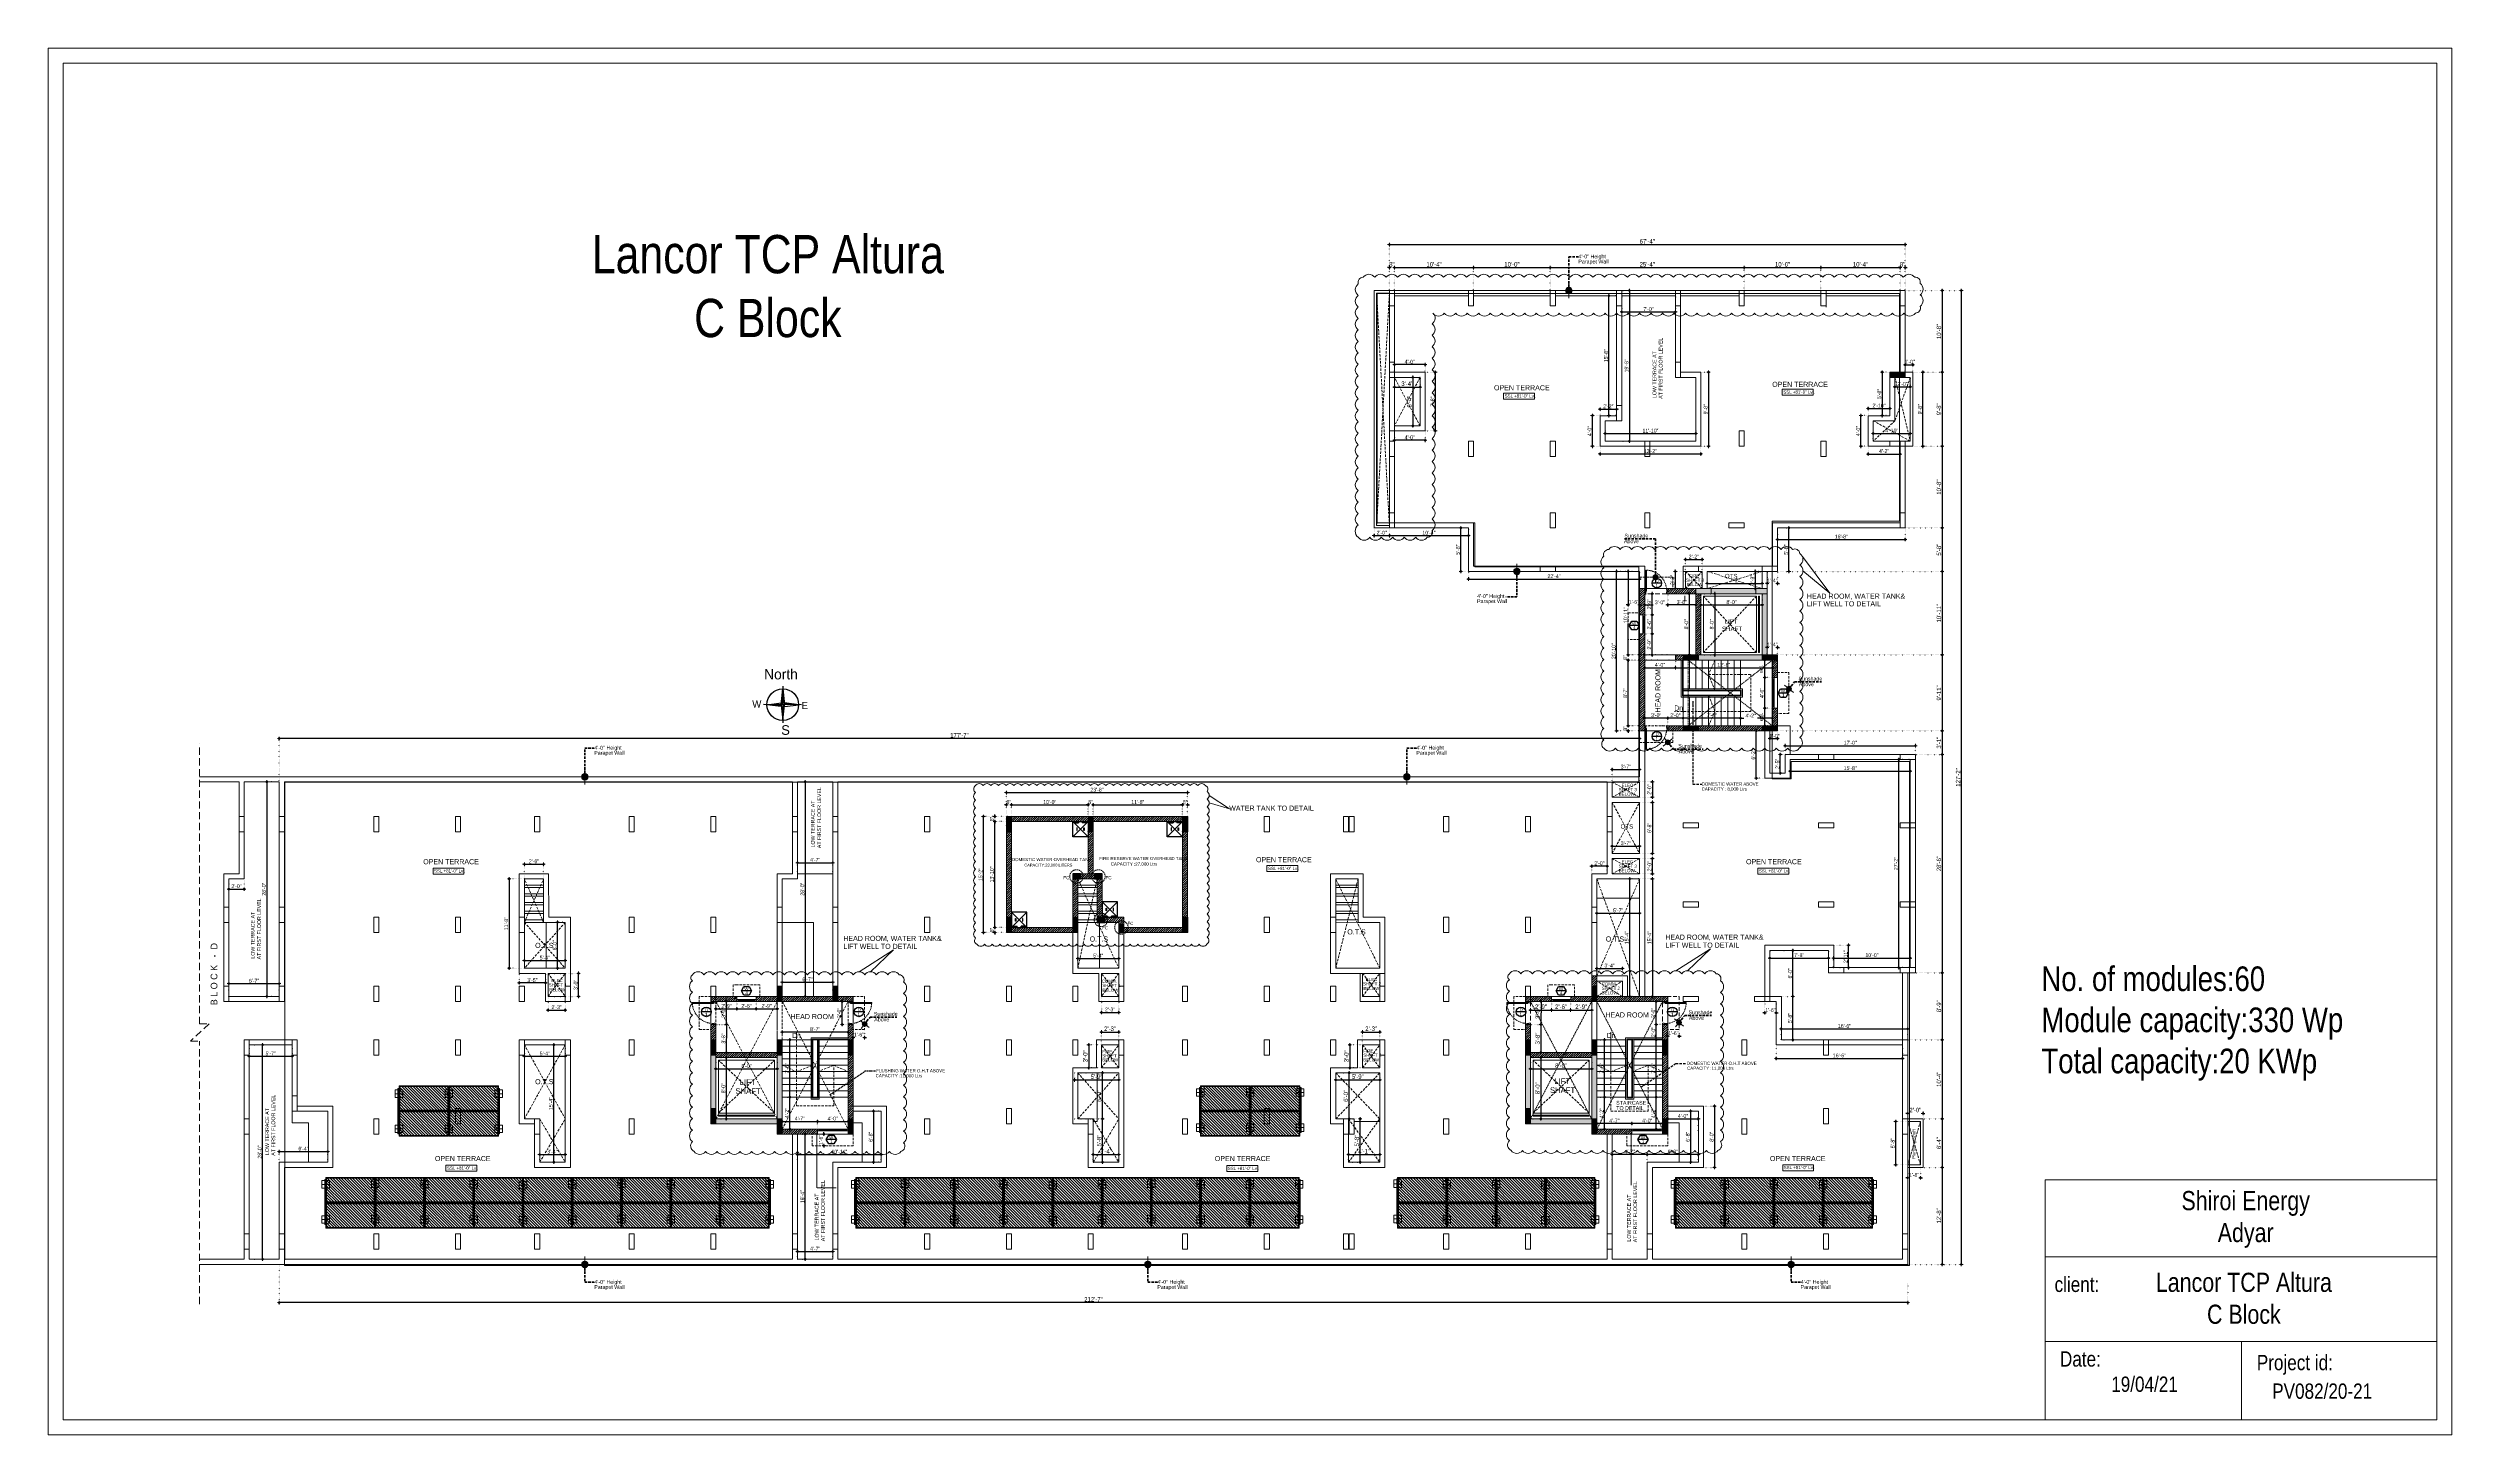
# Model space of a CAD drawing. Header units: inches. Extents: x 13 to 21264, y -72369 to -55.
# Drawn here: x 13323 to 17089, y -72369 to -70195 of the extents above; entities that cross this region are included whole.
import ezdxf

# ---------------------------------------------------------------- set-up
doc = ezdxf.new("R2010")
doc.units = ezdxf.units.IN
doc.header["$LTSCALE"] = 15
doc.header["$MEASUREMENT"] = 0
doc.header["$PDMODE"] = 34
for name, pattern in [('DASHED2', [0.375, 0.25, -0.125]), ('DOT2', [0.125, 0, -0.125]), ('HI', [0.375, 0.25, -0.125]), ('HIDDEN', [0.375, 0.25, -0.125]), ('HIDDEN2', [0.1875, 0.125, -0.0625])]:
    doc.linetypes.add(name, pattern=pattern)
doc.layers.get('0').update_dxf_attribs({"linetype": 'CONTINUOUS', "lineweight": 13})
doc.layers.get('DEFPOINTS').update_dxf_attribs({"linetype": 'CONTINUOUS', "lineweight": 13})
for name, color, linetype in [('1', 8, 'CONTINUOUS'), ('2', 36, 'CONTINUOUS'), ('2P', 46, 'CONTINUOUS'), ('3', 30, 'CONTINUOUS'), ('A--ANOTTBLK', 13, 'CONTINUOUS'), ('EL-Lighting', 7, 'CONTINUOUS'), ('HATCH', 9, 'CONTINUOUS'), ('JAGAN', 81, 'CONTINUOUS'), ('Railing', 233, 'CONTINUOUS'), ('TITLE', 30, 'CONTINUOUS')]:
    doc.layers.add(name, color=color, linetype=linetype)
for name, color, linetype, lineweight in [('1P', 252, 'CONTINUOUS', 13), ('A-Wall', 7, 'CONTINUOUS', 40), ('AR-COL-TYP', 2, 'CONTINUOUS', 13), ('AR-WALL', 7, 'CONTINUOUS', 13), ('COLUMN HATCH', 19, 'CONTINUOUS', 13), ('DOOR', 17, 'CONTINUOUS', 13), ('INNER DIM', 30, 'CONTINUOUS', 13), ('parapet wall', 4, 'CONTINUOUS', 13), ('ps', 30, 'CONTINUOUS', 13), ('RCC SLAB', 2, 'CONTINUOUS', 13), ('TEXT', 4, 'CONTINUOUS', 13), ('TYPICAL COL ELEVATION', 8, 'CONTINUOUS', 40), ('WIN', 152, 'CONTINUOUS', 13)]:
    doc.layers.add(name, color=color, linetype=linetype, lineweight=lineweight)
for name, color, linetype, lineweight, true_color in [('AR-WALL HATCH', 7, 'CONTINUOUS', 9, 0xfa0000), ('REVISION - 2', 7, 'CONTINUOUS', 13, 0x1a6600), ('SHAFT TEXT', 7, 'CONTINUOUS', 13, 0xcc6600)]:
    doc.layers.add(name, color=color, linetype=linetype, lineweight=lineweight, true_color=true_color)
for name, color, linetype, true_color in [('BOXTEXT', 232, 'CONTINUOUS', 0xbd005e), ('FC COLUMN', 7, 'CONTINUOUS', 0xeb0000), ('LEVLE TEXT', 7, 'CONTINUOUS', 0x0066cc)]:
    doc.layers.add(name, color=color, linetype=linetype, true_color=true_color)
doc.styles.add('My Style', font='', dxfattribs={"width": 0.8})
doc.styles.add('RD', font='', dxfattribs={"width": 0.8})
doc.styles.add('rob', font='')
doc.styles.add('ROMANTICITALIC', font='romi____.pfb')
doc.styles.add('RS', font='', dxfattribs={"width": 0.8})
doc.styles.get('My Style').set_extended_font_data('Century Gothic')
doc.styles.get('RD').set_extended_font_data('Century Gothic')
doc.styles.get('rob').set_extended_font_data('Century Gothic')
doc.styles.get('RS').set_extended_font_data('Century Gothic')
doc.dimstyles.new('SECTION DIM', dxfattribs={"dimscale": 0.6, "dimtxt": 9, "dimasz": 2, "dimexe": 0, "dimexo": 0, "dimgap": 1, "dimtad": 1, "dimzin": 3, "dimdsep": 46, "dimlunit": 4, "dimtxsty": 'RS', "dimblk1": 'CUT', "dimblk2": 'CUT', "dimsah": 1, "dimcen": 0, "dimclrd": 251, "dimclre": 21, "dimclrt": 4, "dimadec": 0, "dimazin": 0, "dimtfac": 1, "dimtix": 1, "dimtofl": 0, "dimtmove": 2, "dimatfit": 3, "dimfxl": 0, "dimtolj": 1, "dimtzin": 3, "dimarcsym": 0})
doc.dimstyles.new('Working Dim', dxfattribs={"dimtxt": 8, "dimasz": 1, "dimexe": 0.18, "dimexo": 0.0625, "dimgap": 2, "dimtad": 1, "dimdec": 1, "dimzin": 3, "dimdsep": 46, "dimlunit": 4, "dimtxsty": 'My Style', "dimblk": 'CUT', "dimcen": 0.09, "dimclrd": 250, "dimclre": 21, "dimclrt": 30, "dimadec": 0, "dimazin": 3, "dimtfac": 0.75, "dimtdec": 1, "dimtix": 1, "dimtofl": 0, "dimtmove": 0, "dimatfit": 3, "dimfxl": 1, "dimtolj": 1, "dimtzin": 0, "dimarcsym": 0})
doc.dimstyles.new('WORKING DIM-altura', dxfattribs={"dimscale": 0, "dimtxt": 6, "dimasz": 1.5, "dimexe": 0, "dimexo": 0, "dimgap": 2, "dimtad": 1, "dimzin": 3, "dimdsep": 46, "dimlunit": 4, "dimtxsty": 'RS', "dimblk1": 'CUT-15', "dimblk2": 'CUT-15', "dimsah": 1, "dimcen": 0, "dimclrd": 49, "dimclre": 109, "dimclrt": 41, "dimadec": 0, "dimazin": 0, "dimtfac": 0.75, "dimtix": 1, "dimtofl": 0, "dimtmove": 2, "dimatfit": 2, "dimldrblk": 'CUT-15', "dimfxl": 1, "dimtolj": 1, "dimtzin": 3, "dimlwd": -1, "dimlwe": -1, "dimarcsym": 0})
pattern_1 = [(50, (23504.5143, -23624.0582), (2.15178055, -0.188256405), [0.225, -2.475]), (355, (23504.5143, -23624.0582), (-0.416254, 2.2565764), [0.18, -1.98]), (100.4514445, (23504.6936, -23624.074), (1.73552654, 2.06831997), [0.19122058, -2.10342634]), (46.1842, (23504.5143, -23623.4582), (3.20172399, -0.49655784), [0.3375, -3.7125]), (96.6356355, (23504.781, -23623.4996), (2.80398584, 2.9223558), [0.28683103, -3.15514128]), (351.184164, (23504.5143, -23623.4582), (2.80398584, 2.9223558), [0.27, -2.97]), (21, (23504.8143, -23623.6082), (1.790721156, -1.20785667), [0.225, -2.475]), (326, (23504.8143, -23623.6082), (0.729946, 2.17545014), [0.18, -1.98]), (71.4514447, (23504.9635, -23623.7089), (2.52066713, 0.96759346), [0.19122057, -2.10342634]), (37.5, (23504.5143, -23624.0582), (0.036479566, 0.998681561), [0, -1.956, 0, -2.01, 0, -1.9875]), (7.5, (23504.5143, -23624.0582), (0.789208612, 1.183235136), [0, -1.146, 0, -1.911, 0, -0.7575]), (327.5, (23503.8453, -23624.0582), (1.601467309, -0.067664615), [0, -0.75, 0, -2.34, 0, -3.105]), (317.5, (23503.5453, -23624.0582), (1.74955851, 0.300314947), [0, -0.975, 0, -1.554, 0, -2.205])]
pattern_2 = [(45, (-7785.5795, -67082.0364), (-1.76776695, 1.76776695), [])]
pattern_3 = [(45, (21158.8875, -1712.1522), (-1.76776695, 1.76776695), [])]
pattern_4 = [(45, (12928.3827, -4983.263), (-1.76776695, 1.76776695), [])]

# ---------------------------------------------------------------- blocks, each defined once
blk = doc.blocks.new('36-dp')
at = {"layer": 'DOOR', "color": 247}
for p, q in [((-36, 0.125), (-34, 0.125)), ((-36, 0), (-36, 0.125)), ((-36, 0), (-35.5, -0.5)), ((-34, -2.375), (-34, 0.125)), ((-2, 0.125), (-2, -2.375)), ((-2, 0.125), (0, 0.125)), ((0, 0), (-0.5, -0.5)), ((0, 0.125), (0, 0)), ((-36, -3.875), (-36, -0.5)), ((-36, -0.5), (-35.5, -0.5)), ((-36, -3.875), (-35.5, -3.375)), ((-35.5, -3.875), (-35.5, -3.375)), ((-34.5, -3.875), (-35.5, -3.875)), ((-34.5, -3.875), (-34.5, -2.375)), ((-34, -2.375), (-34.5, -2.375)), ((-1.5, -2.375), (-2, -2.375)), ((-1.5, -2.375), (-1.5, -3.875)), ((-0.5, -3.875), (-1.5, -3.875)), ((0, -0.5), (-0.5, -0.5)), ((0, -3.875), (-0.5, -3.375)), ((-0.5, -3.875), (-0.5, -3.375)), ((0, -0.5), (0, -3.875))]:
    blk.add_line(p, q, dxfattribs=at)
blk.add_lwpolyline([(-1.5, -3.875), (-1.5, -36.875), (-3, -36.875), (-3, -3.875)], close=True, dxfattribs=at)
at = {"layer": 'DOOR', "color": 247, "linetype": 'HIDDEN2'}
blk.add_arc((-1.5, -3.875), 33, 180, 270, dxfattribs=at)
blk = doc.blocks.new('*U142')
at = {"layer": 'WIN', "ltscale": 2}
for p, q in [((0, 0), (30, 0)), ((2, -5), (0, -5)), ((0, -5), (0, -8)), ((0, -8), (2, -8)), ((28, -5), (2, -5)), ((2, -8), (2, -5)), ((28, -6.5), (2, -6.5)), ((28, -8), (2, -8)), ((30, -5), (28, -5)), ((28, -5), (28, -8)), ((28, -8), (30, -8)), ((30, -8), (30, -5))]:
    blk.add_line(p, q, dxfattribs=at)
blk = doc.blocks.new('*U21')
at = {"layer": 'WIN', "ltscale": 2}
for p, q in [((0, 0), (48, 0)), ((2, -5), (0, -5)), ((0, -5), (0, -8)), ((0, -8), (2, -8)), ((46, -5), (2, -5)), ((2, -8), (2, -5)), ((46, -6.5), (2, -6.5)), ((46, -8), (2, -8)), ((48, -5), (46, -5)), ((46, -5), (46, -8)), ((46, -8), (48, -8)), ((48, -8), (48, -5))]:
    blk.add_line(p, q, dxfattribs=at)
blk = doc.blocks.new('ty col')
at = {"layer": 'AR-COL-TYP'}
h = blk.add_hatch(color=250, dxfattribs=at)
h.dxf.hatch_style = 1
h.paths.add_polyline_path([(-4, -20), (4, -20), (4, 4), (-4, 4)])
at = {"layer": 'AR-COL-TYP', "color": 5}
for p, q in [((0, 4, 0), (0, -20, 0)), ((-4, -16, 0), (4, -16, 0))]:
    blk.add_line(p, q, dxfattribs=at)
at = {"layer": 'AR-COL-TYP', "elevation": 0}
blk.add_lwpolyline([(-4, -20), (4, -20), (4, 4), (-4, 4)], close=True, dxfattribs=at)
blk = doc.blocks.new('CUT-15')
h = blk.add_hatch(color=256)
h.dxf.hatch_style = 1
edge = h.paths.add_edge_path()
edge.add_arc((0, 0), 0.638, -180, 180)
for p, q in [((1.51, 0), (-1.51, 0)), ((0, -1.51), (0, 1.51))]:
    blk.add_line(p, q)
blk.add_circle((0, 0), 0.638)
blk = doc.blocks.new('CUT')
at = {"layer": 'INNER DIM', "color": 8}
blk.add_line((-1.8, 0), (1.8, 0), dxfattribs=at)
at = {"layer": 'INNER DIM', "color": 9}
blk.add_line((0, 1.8), (0, -1.8), dxfattribs=at)
blk.add_circle((0, 0), 0.9, dxfattribs=at)
blk = doc.blocks.new('*D264')
at = {"layer": 'DEFPOINTS', "color": 0, "transparency": 16777216}
for p in [(15432, -70539.6), (15424, -70575.6, 0), (15432, -70575.6, 0)]:
    blk.add_point(p, dxfattribs=at)
at = {"layer": 'INNER DIM', "color": 251, "lineweight": -2, "transparency": 16777216}
for p, q in [((15422.5, -70539.6), (15421, -70539.6)), ((15433.5, -70539.6), (15435, -70539.6))]:
    blk.add_line(p, q, dxfattribs=at)
at = {"layer": 'INNER DIM', "color": 8, "linetype": 'DOT2', "lineweight": -2, "transparency": 16777216}
for p, q in [((15424, -70575.6), (15424, -70539.6)), ((15432, -70575.6), (15432, -70539.6))]:
    blk.add_line(p, q, dxfattribs=at)
at = {"layer": 'INNER DIM', "color": 251, "lineweight": -2, "transparency": 16777216, "xscale": 1.5, "yscale": 1.5, "zscale": 1.5}
blk.add_blockref('CUT', (15424, -70539.6), dxfattribs=at)
at = {"layer": 'INNER DIM', "color": 251, "lineweight": -2, "transparency": 16777216, "xscale": 1.5, "yscale": 1.5, "zscale": 1.5, "rotation": 180}
blk.add_blockref('CUT', (15432, -70539.6), dxfattribs=at)
at = {"layer": 'INNER DIM', "color": 7, "lineweight": 0, "transparency": 16777216, "insert": (15428, -70534.5), "char_height": 7, "attachment_point": 5, "style": 'RS'}
blk.add_mtext('\\A1;8"', dxfattribs=at)
blk = doc.blocks.new('*D265')
at = {"layer": 'DEFPOINTS', "color": 0, "transparency": 16777216}
for p in [(15556, -70539.6), (15432, -70575.6, 0), (15556, -70575.6, 0)]:
    blk.add_point(p, dxfattribs=at)
at = {"layer": 'INNER DIM', "color": 8, "linetype": 'DOT2', "lineweight": -2, "transparency": 16777216}
for p, q in [((15432, -70575.6), (15432, -70539.6)), ((15556, -70575.6), (15556, -70539.6))]:
    blk.add_line(p, q, dxfattribs=at)
at = {"layer": 'INNER DIM', "color": 251, "lineweight": -2, "transparency": 16777216}
blk.add_line((15433.5, -70539.6), (15554.5, -70539.6), dxfattribs=at)
at = {"layer": 'INNER DIM', "color": 251, "lineweight": -2, "transparency": 16777216, "xscale": 1.5, "yscale": 1.5, "zscale": 1.5, "rotation": 180}
blk.add_blockref('CUT', (15432, -70539.6), dxfattribs=at)
at = {"layer": 'INNER DIM', "color": 251, "lineweight": -2, "transparency": 16777216, "xscale": 1.5, "yscale": 1.5, "zscale": 1.5}
blk.add_blockref('CUT', (15556, -70539.6), dxfattribs=at)
at = {"layer": 'INNER DIM', "color": 7, "lineweight": 0, "transparency": 16777216, "insert": (15494, -70534.5), "char_height": 7, "attachment_point": 5, "style": 'RS'}
blk.add_mtext('\\A1;10\'-4"', dxfattribs=at)
blk = doc.blocks.new('*D266')
at = {"layer": 'DEFPOINTS', "color": 0, "transparency": 16777216}
for p in [(15676, -70539.6), (15556, -70575.6, 0), (15676, -70575.6, 0)]:
    blk.add_point(p, dxfattribs=at)
at = {"layer": 'INNER DIM', "color": 8, "linetype": 'DOT2', "lineweight": -2, "transparency": 16777216}
for p, q in [((15556, -70575.6), (15556, -70539.6)), ((15676, -70575.6), (15676, -70539.6))]:
    blk.add_line(p, q, dxfattribs=at)
at = {"layer": 'INNER DIM', "color": 251, "lineweight": -2, "transparency": 16777216}
blk.add_line((15557.5, -70539.6), (15674.5, -70539.6), dxfattribs=at)
at = {"layer": 'INNER DIM', "color": 251, "lineweight": -2, "transparency": 16777216, "xscale": 1.5, "yscale": 1.5, "zscale": 1.5, "rotation": 180}
blk.add_blockref('CUT', (15556, -70539.6), dxfattribs=at)
at = {"layer": 'INNER DIM', "color": 251, "lineweight": -2, "transparency": 16777216, "xscale": 1.5, "yscale": 1.5, "zscale": 1.5}
blk.add_blockref('CUT', (15676, -70539.6), dxfattribs=at)
at = {"layer": 'INNER DIM', "color": 7, "lineweight": 0, "transparency": 16777216, "insert": (15616, -70534.5), "char_height": 7, "attachment_point": 5, "style": 'RS'}
blk.add_mtext('\\A1;10\'-0"', dxfattribs=at)
blk = doc.blocks.new('*D267')
at = {"layer": 'DEFPOINTS', "color": 0, "transparency": 16777216}
for p in [(15980, -70539.6), (15676, -70575.6, 0), (15980, -70575.5, 0)]:
    blk.add_point(p, dxfattribs=at)
at = {"layer": 'INNER DIM', "color": 8, "linetype": 'DOT2', "lineweight": -2, "transparency": 16777216}
for p, q in [((15676, -70575.6), (15676, -70539.6)), ((15980, -70575.5), (15980, -70539.6))]:
    blk.add_line(p, q, dxfattribs=at)
at = {"layer": 'INNER DIM', "color": 251, "lineweight": -2, "transparency": 16777216}
blk.add_line((15677.5, -70539.6), (15978.5, -70539.6), dxfattribs=at)
at = {"layer": 'INNER DIM', "color": 251, "lineweight": -2, "transparency": 16777216, "xscale": 1.5, "yscale": 1.5, "zscale": 1.5, "rotation": 180}
blk.add_blockref('CUT', (15676, -70539.6), dxfattribs=at)
at = {"layer": 'INNER DIM', "color": 251, "lineweight": -2, "transparency": 16777216, "xscale": 1.5, "yscale": 1.5, "zscale": 1.5}
blk.add_blockref('CUT', (15980, -70539.6), dxfattribs=at)
at = {"layer": 'INNER DIM', "color": 7, "lineweight": 0, "transparency": 16777216, "insert": (15828, -70534.5), "char_height": 7, "attachment_point": 5, "style": 'RS'}
blk.add_mtext('\\A1;25\'-4"', dxfattribs=at)
blk = doc.blocks.new('*D268')
at = {"layer": 'DEFPOINTS', "color": 0, "transparency": 16777216}
for p in [(16100, -70539.6), (15980, -70575.5, 0), (16100, -70575.5, 0)]:
    blk.add_point(p, dxfattribs=at)
at = {"layer": 'INNER DIM', "color": 8, "linetype": 'DOT2', "lineweight": -2, "transparency": 16777216}
for p, q in [((15980, -70575.5), (15980, -70539.6)), ((16100, -70575.5), (16100, -70539.6))]:
    blk.add_line(p, q, dxfattribs=at)
at = {"layer": 'INNER DIM', "color": 251, "lineweight": -2, "transparency": 16777216}
blk.add_line((15981.5, -70539.6), (16098.5, -70539.6), dxfattribs=at)
at = {"layer": 'INNER DIM', "color": 251, "lineweight": -2, "transparency": 16777216, "xscale": 1.5, "yscale": 1.5, "zscale": 1.5, "rotation": 180}
blk.add_blockref('CUT', (15980, -70539.6), dxfattribs=at)
at = {"layer": 'INNER DIM', "color": 251, "lineweight": -2, "transparency": 16777216, "xscale": 1.5, "yscale": 1.5, "zscale": 1.5}
blk.add_blockref('CUT', (16100, -70539.6), dxfattribs=at)
at = {"layer": 'INNER DIM', "color": 7, "lineweight": 0, "transparency": 16777216, "insert": (16040, -70534.5), "char_height": 7, "attachment_point": 5, "style": 'RS'}
blk.add_mtext('\\A1;10\'-0"', dxfattribs=at)
blk = doc.blocks.new('*D269')
at = {"layer": 'DEFPOINTS', "color": 0, "transparency": 16777216}
for p in [(16224, -70539.6), (16100, -70575.5, 0), (16224, -70575.6, 0)]:
    blk.add_point(p, dxfattribs=at)
at = {"layer": 'INNER DIM', "color": 8, "linetype": 'DOT2', "lineweight": -2, "transparency": 16777216}
for p, q in [((16100, -70575.5), (16100, -70539.6)), ((16224, -70575.6), (16224, -70539.6))]:
    blk.add_line(p, q, dxfattribs=at)
at = {"layer": 'INNER DIM', "color": 251, "lineweight": -2, "transparency": 16777216}
blk.add_line((16101.5, -70539.6), (16222.5, -70539.6), dxfattribs=at)
at = {"layer": 'INNER DIM', "color": 251, "lineweight": -2, "transparency": 16777216, "xscale": 1.5, "yscale": 1.5, "zscale": 1.5, "rotation": 180}
blk.add_blockref('CUT', (16100, -70539.6), dxfattribs=at)
at = {"layer": 'INNER DIM', "color": 251, "lineweight": -2, "transparency": 16777216, "xscale": 1.5, "yscale": 1.5, "zscale": 1.5}
blk.add_blockref('CUT', (16224, -70539.6), dxfattribs=at)
at = {"layer": 'INNER DIM', "color": 7, "lineweight": 0, "transparency": 16777216, "insert": (16162, -70534.5), "char_height": 7, "attachment_point": 5, "style": 'RS'}
blk.add_mtext('\\A1;10\'-4"', dxfattribs=at)
blk = doc.blocks.new('*D270')
at = {"layer": 'DEFPOINTS', "color": 0, "transparency": 16777216}
for p in [(16232, -70539.6), (16224, -70575.6, 0), (16232, -70575.6, 0)]:
    blk.add_point(p, dxfattribs=at)
at = {"layer": 'INNER DIM', "color": 251, "lineweight": -2, "transparency": 16777216}
for p, q in [((16222.5, -70539.6), (16221, -70539.6)), ((16233.5, -70539.6), (16235, -70539.6))]:
    blk.add_line(p, q, dxfattribs=at)
at = {"layer": 'INNER DIM', "color": 8, "linetype": 'DOT2', "lineweight": -2, "transparency": 16777216}
for p, q in [((16224, -70575.6), (16224, -70539.6)), ((16232, -70575.6), (16232, -70539.6))]:
    blk.add_line(p, q, dxfattribs=at)
at = {"layer": 'INNER DIM', "color": 251, "lineweight": -2, "transparency": 16777216, "xscale": 1.5, "yscale": 1.5, "zscale": 1.5}
blk.add_blockref('CUT', (16224, -70539.6), dxfattribs=at)
at = {"layer": 'INNER DIM', "color": 251, "lineweight": -2, "transparency": 16777216, "xscale": 1.5, "yscale": 1.5, "zscale": 1.5, "rotation": 180}
blk.add_blockref('CUT', (16232, -70539.6), dxfattribs=at)
at = {"layer": 'INNER DIM', "color": 7, "lineweight": 0, "transparency": 16777216, "insert": (16228, -70534.5), "char_height": 7, "attachment_point": 5, "style": 'RS'}
blk.add_mtext('\\A1;8"', dxfattribs=at)
blk = doc.blocks.new('*D271')
at = {"layer": 'DEFPOINTS', "color": 0, "transparency": 16777216}
for p in [(16232, -70503.6), (15424, -70575.6, 0), (16232, -70575.6)]:
    blk.add_point(p, dxfattribs=at)
at = {"layer": 'INNER DIM', "color": 8, "linetype": 'DOT2', "lineweight": -2, "transparency": 16777216}
for p, q in [((15424, -70575.6), (15424, -70503.6)), ((16232, -70575.6), (16232, -70503.6))]:
    blk.add_line(p, q, dxfattribs=at)
at = {"layer": 'INNER DIM', "color": 251, "lineweight": -2, "transparency": 16777216}
blk.add_line((15425.5, -70503.6), (16230.5, -70503.6), dxfattribs=at)
at = {"layer": 'INNER DIM', "color": 251, "lineweight": -2, "transparency": 16777216, "xscale": 1.5, "yscale": 1.5, "zscale": 1.5, "rotation": 180}
blk.add_blockref('CUT', (15424, -70503.6), dxfattribs=at)
at = {"layer": 'INNER DIM', "color": 251, "lineweight": -2, "transparency": 16777216, "xscale": 1.5, "yscale": 1.5, "zscale": 1.5}
blk.add_blockref('CUT', (16232, -70503.6), dxfattribs=at)
at = {"layer": 'INNER DIM', "color": 7, "lineweight": 0, "transparency": 16777216, "insert": (15828, -70498.5), "char_height": 7, "attachment_point": 5, "style": 'RS'}
blk.add_mtext('\\A1;67\'-4"', dxfattribs=at)
blk = doc.blocks.new('*D272')
at = {"layer": 'DEFPOINTS', "color": 0, "transparency": 16777216}
for p in [(15788, -70575.6, 0), (15788, -70811.6, 0), (15800, -70811.6)]:
    blk.add_point(p, dxfattribs=at)
at = {"layer": 'INNER DIM', "color": 21, "linetype": 'DOT2', "lineweight": -2, "transparency": 16777216}
for p, q in [((15788, -70575.6), (15800, -70575.6)), ((15788, -70811.6), (15800, -70811.6))]:
    blk.add_line(p, q, dxfattribs=at)
at = {"layer": 'INNER DIM', "color": 251, "lineweight": -2, "transparency": 16777216}
blk.add_line((15800, -70577.1), (15800, -70810.1), dxfattribs=at)
at = {"layer": 'INNER DIM', "color": 251, "lineweight": -2, "transparency": 16777216, "xscale": 1.5, "yscale": 1.5, "zscale": 1.5}
for p, rotation in [((15800, -70575.6), 90), ((15800, -70811.6), 270)]:
    blk.add_blockref('CUT', p, dxfattribs=dict(at, rotation=rotation))
at = {"layer": 'INNER DIM', "color": 7, "lineweight": 0, "transparency": 16777216, "insert": (15795.5, -70693.6), "char_height": 6, "attachment_point": 5, "rotation": 90, "style": 'RS'}
blk.add_mtext('\\A1;19\'-8"', dxfattribs=at)
blk = doc.blocks.new('*D273')
at = {"layer": 'DEFPOINTS', "color": 0, "transparency": 16777216}
for p in [(15788, -70583.6, 0), (15872, -70583.6, 0), (15872, -70609)]:
    blk.add_point(p, dxfattribs=at)
at = {"layer": 'INNER DIM', "color": 21, "linetype": 'DOT2', "lineweight": -2, "transparency": 16777216}
for p, q in [((15788, -70583.6), (15788, -70609)), ((15872, -70583.6), (15872, -70609))]:
    blk.add_line(p, q, dxfattribs=at)
at = {"layer": 'INNER DIM', "color": 251, "lineweight": -2, "transparency": 16777216}
blk.add_line((15789.5, -70609), (15870.5, -70609), dxfattribs=at)
at = {"layer": 'INNER DIM', "color": 251, "lineweight": -2, "transparency": 16777216, "xscale": 1.5, "yscale": 1.5, "zscale": 1.5, "rotation": 180}
blk.add_blockref('CUT', (15788, -70609), dxfattribs=at)
at = {"layer": 'INNER DIM', "color": 251, "lineweight": -2, "transparency": 16777216, "xscale": 1.5, "yscale": 1.5, "zscale": 1.5}
blk.add_blockref('CUT', (15872, -70609), dxfattribs=at)
at = {"layer": 'INNER DIM', "color": 7, "lineweight": 0, "transparency": 16777216, "insert": (15830, -70604.5), "char_height": 6, "attachment_point": 5, "style": 'RS'}
blk.add_mtext('\\A1;7\'-0"', dxfattribs=at)
blk = doc.blocks.new('*D274')
at = {"layer": 'DEFPOINTS', "color": 0, "transparency": 16777216}
for p in [(14369, -71777.6, 0), (14369, -71873.6, 0), (14385.3, -71873.6)]:
    blk.add_point(p, dxfattribs=at)
at = {"layer": 'INNER DIM', "color": 21, "linetype": 'DOT2', "lineweight": -2, "transparency": 16777216}
for p, q in [((14369, -71777.6), (14385.3, -71777.6)), ((14369, -71873.6), (14385.3, -71873.6))]:
    blk.add_line(p, q, dxfattribs=at)
at = {"layer": 'INNER DIM', "color": 251, "lineweight": -2, "transparency": 16777216}
blk.add_line((14385.3, -71779.1), (14385.3, -71872.1), dxfattribs=at)
at = {"layer": 'INNER DIM', "color": 251, "lineweight": -2, "transparency": 16777216, "xscale": 1.5, "yscale": 1.5, "zscale": 1.5}
for p, rotation in [((14385.3, -71777.6), 90), ((14385.3, -71873.6), 270)]:
    blk.add_blockref('CUT', p, dxfattribs=dict(at, rotation=rotation))
at = {"layer": 'INNER DIM', "color": 7, "lineweight": 0, "transparency": 16777216, "insert": (14380.7, -71825.6), "char_height": 6, "attachment_point": 5, "rotation": 90, "style": 'RS'}
blk.add_mtext('\\A1;8\'-0"', dxfattribs=at)
blk = doc.blocks.new('*D275')
at = {"layer": 'DEFPOINTS', "color": 0, "transparency": 16777216}
for p in [(14369, -71777.6, 0), (14465, -71777.6, 0), (14465, -71795.3)]:
    blk.add_point(p, dxfattribs=at)
at = {"layer": 'INNER DIM', "color": 21, "linetype": 'DOT2', "lineweight": -2, "transparency": 16777216}
for p, q in [((14369, -71777.6), (14369, -71795.3)), ((14465, -71777.6), (14465, -71795.3))]:
    blk.add_line(p, q, dxfattribs=at)
at = {"layer": 'INNER DIM', "color": 251, "lineweight": -2, "transparency": 16777216}
blk.add_line((14370.5, -71795.3), (14463.5, -71795.3), dxfattribs=at)
at = {"layer": 'INNER DIM', "color": 251, "lineweight": -2, "transparency": 16777216, "xscale": 1.5, "yscale": 1.5, "zscale": 1.5, "rotation": 180}
blk.add_blockref('CUT', (14369, -71795.3), dxfattribs=at)
at = {"layer": 'INNER DIM', "color": 251, "lineweight": -2, "transparency": 16777216, "xscale": 1.5, "yscale": 1.5, "zscale": 1.5}
blk.add_blockref('CUT', (14465, -71795.3), dxfattribs=at)
at = {"layer": 'INNER DIM', "color": 7, "lineweight": 0, "transparency": 16777216, "insert": (14417, -71790.7), "char_height": 6, "attachment_point": 5, "style": 'RS'}
blk.add_mtext('\\A1;8\'-0"', dxfattribs=at)
blk = doc.blocks.new('*D276')
at = {"layer": 'DEFPOINTS', "color": 0, "transparency": 16777216}
for p in [(15645, -71777.6, 0), (15645, -71873.6, 0), (15661.3, -71873.6)]:
    blk.add_point(p, dxfattribs=at)
at = {"layer": 'INNER DIM', "color": 8, "linetype": 'DOT2', "lineweight": -2, "transparency": 16777216}
for p, q in [((15645, -71777.6), (15661.3, -71777.6)), ((15645, -71873.6), (15661.3, -71873.6))]:
    blk.add_line(p, q, dxfattribs=at)
at = {"layer": 'INNER DIM', "color": 251, "lineweight": -2, "transparency": 16777216}
blk.add_line((15661.3, -71779.1), (15661.3, -71872.1), dxfattribs=at)
at = {"layer": 'INNER DIM', "color": 251, "lineweight": -2, "transparency": 16777216, "xscale": 1.5, "yscale": 1.5, "zscale": 1.5}
for p, rotation in [((15661.3, -71777.6), 90), ((15661.3, -71873.6), 270)]:
    blk.add_blockref('CUT', p, dxfattribs=dict(at, rotation=rotation))
at = {"layer": 'INNER DIM', "color": 7, "lineweight": 0, "transparency": 16777216, "insert": (15656.1, -71825.6), "char_height": 7, "attachment_point": 5, "rotation": 90, "style": 'RS'}
blk.add_mtext('\\A1;8\'-0"', dxfattribs=at)
blk = doc.blocks.new('*D277')
at = {"layer": 'DEFPOINTS', "color": 0, "transparency": 16777216}
for p in [(15645, -71777.6, 0), (15741, -71777.6, 0), (15741, -71795.3)]:
    blk.add_point(p, dxfattribs=at)
at = {"layer": 'INNER DIM', "color": 8, "linetype": 'DOT2', "lineweight": -2, "transparency": 16777216}
for p, q in [((15645, -71777.6), (15645, -71795.3)), ((15741, -71777.6), (15741, -71795.3))]:
    blk.add_line(p, q, dxfattribs=at)
at = {"layer": 'INNER DIM', "color": 251, "lineweight": -2, "transparency": 16777216}
blk.add_line((15646.5, -71795.3), (15739.5, -71795.3), dxfattribs=at)
at = {"layer": 'INNER DIM', "color": 251, "lineweight": -2, "transparency": 16777216, "xscale": 1.5, "yscale": 1.5, "zscale": 1.5, "rotation": 180}
blk.add_blockref('CUT', (15645, -71795.3), dxfattribs=at)
at = {"layer": 'INNER DIM', "color": 251, "lineweight": -2, "transparency": 16777216, "xscale": 1.5, "yscale": 1.5, "zscale": 1.5}
blk.add_blockref('CUT', (15741, -71795.3), dxfattribs=at)
at = {"layer": 'INNER DIM', "color": 7, "lineweight": 0, "transparency": 16777216, "insert": (15693, -71790.1), "char_height": 7, "attachment_point": 5, "style": 'RS'}
blk.add_mtext('\\A1;8\'-0"', dxfattribs=at)
blk = doc.blocks.new('*D278')
at = {"layer": 'DEFPOINTS', "color": 0, "transparency": 16777216}
for p in [(15917.4, -71050.6, 0), (15917.4, -71146.6, 0), (15933.6, -71146.6)]:
    blk.add_point(p, dxfattribs=at)
at = {"layer": 'INNER DIM', "color": 21, "linetype": 'DOT2', "lineweight": -2, "transparency": 16777216}
for p, q in [((15917.4, -71050.6), (15933.6, -71050.6)), ((15917.4, -71146.6), (15933.6, -71146.6))]:
    blk.add_line(p, q, dxfattribs=at)
at = {"layer": 'INNER DIM', "color": 251, "lineweight": -2, "transparency": 16777216}
blk.add_line((15933.6, -71052.1), (15933.6, -71145.1), dxfattribs=at)
at = {"layer": 'INNER DIM', "color": 251, "lineweight": -2, "transparency": 16777216, "xscale": 1.5, "yscale": 1.5, "zscale": 1.5}
for p, rotation in [((15933.6, -71050.6), 90), ((15933.6, -71146.6), 270)]:
    blk.add_blockref('CUT', p, dxfattribs=dict(at, rotation=rotation))
at = {"layer": 'INNER DIM', "color": 7, "lineweight": 0, "transparency": 16777216, "insert": (15929.1, -71098.6), "char_height": 6, "attachment_point": 5, "rotation": 90, "style": 'RS'}
blk.add_mtext('\\A1;8\'-0"', dxfattribs=at)
blk = doc.blocks.new('*D279')
at = {"layer": 'DEFPOINTS', "color": 0, "transparency": 16777216}
for p in [(15912, -71050.6, 0), (16008, -71050.6, 0), (16008, -71068.3)]:
    blk.add_point(p, dxfattribs=at)
at = {"layer": 'INNER DIM', "color": 21, "linetype": 'DOT2', "lineweight": -2, "transparency": 16777216}
for p, q in [((15912, -71050.6), (15912, -71068.3)), ((16008, -71050.6), (16008, -71068.3))]:
    blk.add_line(p, q, dxfattribs=at)
at = {"layer": 'INNER DIM', "color": 251, "lineweight": -2, "transparency": 16777216}
blk.add_line((15913.5, -71068.3), (16006.5, -71068.3), dxfattribs=at)
at = {"layer": 'INNER DIM', "color": 251, "lineweight": -2, "transparency": 16777216, "xscale": 1.5, "yscale": 1.5, "zscale": 1.5, "rotation": 180}
blk.add_blockref('CUT', (15912, -71068.3), dxfattribs=at)
at = {"layer": 'INNER DIM', "color": 251, "lineweight": -2, "transparency": 16777216, "xscale": 1.5, "yscale": 1.5, "zscale": 1.5}
blk.add_blockref('CUT', (16008, -71068.3), dxfattribs=at)
at = {"layer": 'INNER DIM', "color": 7, "lineweight": 0, "transparency": 16777216, "insert": (15960, -71063.7), "char_height": 6, "attachment_point": 5, "style": 'RS'}
blk.add_mtext('\\A1;8\'-0"', dxfattribs=at)
blk = doc.blocks.new('*D280')
at = {"layer": 'DEFPOINTS', "color": 0, "transparency": 16777216}
for p in [(15432, -70711.6, 0), (15472, -70711.6, 0), (15472, -70726.7)]:
    blk.add_point(p, dxfattribs=at)
at = {"layer": 'INNER DIM', "color": 8, "linetype": 'DOT2', "lineweight": -2, "transparency": 16777216}
for p, q in [((15432, -70711.6), (15432, -70726.7)), ((15472, -70711.6), (15472, -70726.7))]:
    blk.add_line(p, q, dxfattribs=at)
at = {"layer": 'INNER DIM', "color": 251, "lineweight": -2, "transparency": 16777216}
blk.add_line((15433.5, -70726.7), (15470.5, -70726.7), dxfattribs=at)
at = {"layer": 'INNER DIM', "color": 251, "lineweight": -2, "transparency": 16777216, "xscale": 1.5, "yscale": 1.5, "zscale": 1.5, "rotation": 180}
blk.add_blockref('CUT', (15432, -70726.7), dxfattribs=at)
at = {"layer": 'INNER DIM', "color": 251, "lineweight": -2, "transparency": 16777216, "xscale": 1.5, "yscale": 1.5, "zscale": 1.5}
blk.add_blockref('CUT', (15472, -70726.7), dxfattribs=at)
at = {"layer": 'INNER DIM', "color": 7, "lineweight": 0, "transparency": 16777216, "insert": (15452, -70721.5), "char_height": 7, "attachment_point": 5, "style": 'RS'}
blk.add_mtext('\\A1;3\'-4"', dxfattribs=at)
blk = doc.blocks.new('*D281')
at = {"layer": 'DEFPOINTS', "color": 0, "transparency": 16777216}
for p in [(15472, -70711.6, 0), (15460.6, -70787.6), (15472, -70787.6, 0)]:
    blk.add_point(p, dxfattribs=at)
at = {"layer": 'INNER DIM', "color": 8, "linetype": 'DOT2', "lineweight": -2, "transparency": 16777216}
for p, q in [((15472, -70711.6), (15460.6, -70711.6)), ((15472, -70787.6), (15460.6, -70787.6))]:
    blk.add_line(p, q, dxfattribs=at)
at = {"layer": 'INNER DIM', "color": 251, "lineweight": -2, "transparency": 16777216}
blk.add_line((15460.6, -70713.1), (15460.6, -70786.1), dxfattribs=at)
at = {"layer": 'INNER DIM', "color": 251, "lineweight": -2, "transparency": 16777216, "xscale": 1.5, "yscale": 1.5, "zscale": 1.5}
for p, rotation in [((15460.6, -70711.6), 90), ((15460.6, -70787.6), 270)]:
    blk.add_blockref('CUT', p, dxfattribs=dict(at, rotation=rotation))
at = {"layer": 'INNER DIM', "color": 7, "lineweight": 0, "transparency": 16777216, "insert": (15455.4, -70749.6), "char_height": 7, "attachment_point": 5, "rotation": 90, "style": 'RS'}
blk.add_mtext('\\A1;6\'-4"', dxfattribs=at)
blk = doc.blocks.new('*D282')
at = {"layer": 'DEFPOINTS', "color": 0, "transparency": 16777216}
for p in [(15762, -70795.6, 0), (15904, -70795.6, 0), (15904, -70799.6)]:
    blk.add_point(p, dxfattribs=at)
at = {"layer": 'INNER DIM', "color": 21, "linetype": 'DOT2', "lineweight": -2, "transparency": 16777216}
for p, q in [((15762, -70795.6), (15762, -70799.6)), ((15904, -70795.6), (15904, -70799.6))]:
    blk.add_line(p, q, dxfattribs=at)
at = {"layer": 'INNER DIM', "color": 251, "lineweight": -2, "transparency": 16777216}
blk.add_line((15763.5, -70799.6), (15902.5, -70799.6), dxfattribs=at)
at = {"layer": 'INNER DIM', "color": 251, "lineweight": -2, "transparency": 16777216, "xscale": 1.5, "yscale": 1.5, "zscale": 1.5, "rotation": 180}
blk.add_blockref('CUT', (15762, -70799.6), dxfattribs=at)
at = {"layer": 'INNER DIM', "color": 251, "lineweight": -2, "transparency": 16777216, "xscale": 1.5, "yscale": 1.5, "zscale": 1.5}
blk.add_blockref('CUT', (15904, -70799.6), dxfattribs=at)
at = {"layer": 'INNER DIM', "color": 7, "lineweight": 0, "transparency": 16777216, "insert": (15833, -70795.1), "char_height": 6, "attachment_point": 5, "style": 'RS'}
blk.add_mtext('\\A1;11\'-10"', dxfattribs=at)
blk = doc.blocks.new('*D283')
at = {"layer": 'DEFPOINTS', "color": 0, "transparency": 16777216}
for p in [(14473, -71839.6, 0), (14484.9, -71839.6), (14473, -71889.6, 0)]:
    blk.add_point(p, dxfattribs=at)
at = {"layer": 'INNER DIM', "color": 21, "linetype": 'DOT2', "lineweight": -2, "transparency": 16777216}
for p, q in [((14473, -71839.6), (14484.9, -71839.6)), ((14473, -71889.6), (14484.9, -71889.6))]:
    blk.add_line(p, q, dxfattribs=at)
at = {"layer": 'INNER DIM', "color": 251, "lineweight": -2, "transparency": 16777216}
blk.add_line((14484.9, -71888.1), (14484.9, -71841.1), dxfattribs=at)
at = {"layer": 'INNER DIM', "color": 251, "lineweight": -2, "transparency": 16777216, "xscale": 1.5, "yscale": 1.5, "zscale": 1.5}
for p, rotation in [((14484.9, -71839.6), 90), ((14484.9, -71889.6), 270)]:
    blk.add_blockref('CUT', p, dxfattribs=dict(at, rotation=rotation))
at = {"layer": 'INNER DIM', "color": 7, "lineweight": 0, "transparency": 16777216, "insert": (14480.3, -71864.6), "char_height": 6, "attachment_point": 5, "rotation": 90, "style": 'RS'}
blk.add_mtext('\\A1;4\'-2"', dxfattribs=at)
blk = doc.blocks.new('*D284')
at = {"layer": 'DEFPOINTS', "color": 0, "transparency": 16777216}
for p in [(14473, -71749.6, 0), (14484.9, -71749.6), (14473, -71839.6, 0)]:
    blk.add_point(p, dxfattribs=at)
at = {"layer": 'INNER DIM', "color": 21, "linetype": 'DOT2', "lineweight": -2, "transparency": 16777216}
for p, q in [((14473, -71749.6), (14484.9, -71749.6)), ((14473, -71839.6), (14484.9, -71839.6))]:
    blk.add_line(p, q, dxfattribs=at)
at = {"layer": 'INNER DIM', "color": 251, "lineweight": -2, "transparency": 16777216}
blk.add_line((14484.9, -71838.1), (14484.9, -71751.1), dxfattribs=at)
at = {"layer": 'INNER DIM', "color": 251, "lineweight": -2, "transparency": 16777216, "xscale": 1.5, "yscale": 1.5, "zscale": 1.5}
for p, rotation in [((14484.9, -71749.6), 90), ((14484.9, -71839.6), 270)]:
    blk.add_blockref('CUT', p, dxfattribs=dict(at, rotation=rotation))
at = {"layer": 'INNER DIM', "color": 7, "lineweight": 0, "transparency": 16777216, "insert": (14480.3, -71794.6), "char_height": 6, "attachment_point": 5, "rotation": 90, "style": 'RS'}
blk.add_mtext('\\A1;7\'-6"', dxfattribs=at)
blk = doc.blocks.new('*D285')
at = {"layer": 'DEFPOINTS', "color": 0, "transparency": 16777216}
for p in [(14528, -71877.6), (14473, -71889.6, 0), (14528, -71889.6, 0)]:
    blk.add_point(p, dxfattribs=at)
at = {"layer": 'INNER DIM', "color": 21, "linetype": 'DOT2', "lineweight": -2, "transparency": 16777216}
for p, q in [((14473, -71889.6), (14473, -71877.6)), ((14528, -71889.6), (14528, -71877.6))]:
    blk.add_line(p, q, dxfattribs=at)
at = {"layer": 'INNER DIM', "color": 251, "lineweight": -2, "transparency": 16777216}
blk.add_line((14474.5, -71877.6), (14526.5, -71877.6), dxfattribs=at)
at = {"layer": 'INNER DIM', "color": 251, "lineweight": -2, "transparency": 16777216, "xscale": 1.5, "yscale": 1.5, "zscale": 1.5, "rotation": 180}
blk.add_blockref('CUT', (14473, -71877.6), dxfattribs=at)
at = {"layer": 'INNER DIM', "color": 251, "lineweight": -2, "transparency": 16777216, "xscale": 1.5, "yscale": 1.5, "zscale": 1.5}
blk.add_blockref('CUT', (14528, -71877.6), dxfattribs=at)
at = {"layer": 'INNER DIM', "color": 7, "lineweight": 0, "transparency": 16777216, "insert": (14500.5, -71873.1), "char_height": 6, "attachment_point": 5, "style": 'RS'}
blk.add_mtext('\\A1;4\'-7"', dxfattribs=at)
blk = doc.blocks.new('*D286')
at = {"layer": 'DEFPOINTS', "color": 0, "transparency": 16777216}
for p in [(14576, -71877.6), (14528, -71889.6, 0), (14576, -71889.6, 0)]:
    blk.add_point(p, dxfattribs=at)
at = {"layer": 'INNER DIM', "color": 21, "linetype": 'DOT2', "lineweight": -2, "transparency": 16777216}
for p, q in [((14528, -71889.6), (14528, -71877.6)), ((14576, -71889.6), (14576, -71877.6))]:
    blk.add_line(p, q, dxfattribs=at)
at = {"layer": 'INNER DIM', "color": 251, "lineweight": -2, "transparency": 16777216}
blk.add_line((14529.5, -71877.6), (14574.5, -71877.6), dxfattribs=at)
at = {"layer": 'INNER DIM', "color": 251, "lineweight": -2, "transparency": 16777216, "xscale": 1.5, "yscale": 1.5, "zscale": 1.5, "rotation": 180}
blk.add_blockref('CUT', (14528, -71877.6), dxfattribs=at)
at = {"layer": 'INNER DIM', "color": 251, "lineweight": -2, "transparency": 16777216, "xscale": 1.5, "yscale": 1.5, "zscale": 1.5}
blk.add_blockref('CUT', (14576, -71877.6), dxfattribs=at)
at = {"layer": 'INNER DIM', "color": 7, "lineweight": 0, "transparency": 16777216, "insert": (14552, -71873.1), "char_height": 6, "attachment_point": 5, "style": 'RS'}
blk.add_mtext('\\A1;4\'-0"', dxfattribs=at)
blk = doc.blocks.new('*D287')
at = {"layer": 'DEFPOINTS', "color": 0, "transparency": 16777216}
for p in [(14552, -71659.6), (14473, -71681.6, 0), (14552, -71681.6, 0)]:
    blk.add_point(p, dxfattribs=at)
at = {"layer": 'INNER DIM', "color": 21, "linetype": 'DOT2', "lineweight": -2, "transparency": 16777216}
for p, q in [((14473, -71681.6), (14473, -71659.6)), ((14552, -71681.6), (14552, -71659.6))]:
    blk.add_line(p, q, dxfattribs=at)
at = {"layer": 'INNER DIM', "color": 251, "lineweight": -2, "transparency": 16777216}
blk.add_line((14474.5, -71659.6), (14550.5, -71659.6), dxfattribs=at)
at = {"layer": 'INNER DIM', "color": 251, "lineweight": -2, "transparency": 16777216, "xscale": 1.5, "yscale": 1.5, "zscale": 1.5, "rotation": 180}
blk.add_blockref('CUT', (14473, -71659.6), dxfattribs=at)
at = {"layer": 'INNER DIM', "color": 251, "lineweight": -2, "transparency": 16777216, "xscale": 1.5, "yscale": 1.5, "zscale": 1.5}
blk.add_blockref('CUT', (14552, -71659.6), dxfattribs=at)
at = {"layer": 'INNER DIM', "color": 7, "lineweight": 0, "transparency": 16777216, "insert": (14512.5, -71655.1), "char_height": 6, "attachment_point": 5, "style": 'RS'}
blk.add_mtext('\\A1;6\'-7"', dxfattribs=at)
blk = doc.blocks.new('*D288')
at = {"layer": 'DEFPOINTS', "color": 0, "transparency": 16777216}
for p in [(14497, -71345.6, 0), (14497, -71681.6, 0), (14509, -71681.6)]:
    blk.add_point(p, dxfattribs=at)
at = {"layer": 'INNER DIM', "color": 21, "linetype": 'DOT2', "lineweight": -2, "transparency": 16777216}
for p, q in [((14497, -71345.6), (14509, -71345.6)), ((14497, -71681.6), (14509, -71681.6))]:
    blk.add_line(p, q, dxfattribs=at)
at = {"layer": 'INNER DIM', "color": 251, "lineweight": -2, "transparency": 16777216}
blk.add_line((14509, -71347.1), (14509, -71680.1), dxfattribs=at)
at = {"layer": 'INNER DIM', "color": 251, "lineweight": -2, "transparency": 16777216, "xscale": 1.5, "yscale": 1.5, "zscale": 1.5}
for p, rotation in [((14509, -71345.6), 90), ((14509, -71681.6), 270)]:
    blk.add_blockref('CUT', p, dxfattribs=dict(at, rotation=rotation))
at = {"layer": 'INNER DIM', "color": 7, "lineweight": 0, "transparency": 16777216, "insert": (14504.5, -71513.6), "char_height": 6, "attachment_point": 5, "rotation": 90, "style": 'RS'}
blk.add_mtext('\\A1;28\'-0"', dxfattribs=at)
blk = doc.blocks.new('*D289')
at = {"layer": 'DEFPOINTS', "color": 0, "transparency": 16777216}
for p in [(14473, -71737.6), (14473, -71737.6), (14576, -71737.6, 0)]:
    blk.add_point(p, dxfattribs=at)
at = {"layer": 'INNER DIM', "color": 251, "lineweight": -2, "transparency": 16777216}
blk.add_line((14574.5, -71737.6), (14474.5, -71737.6), dxfattribs=at)
at = {"layer": 'INNER DIM', "color": 251, "lineweight": -2, "transparency": 16777216, "xscale": 1.5, "yscale": 1.5, "zscale": 1.5, "rotation": 180}
blk.add_blockref('CUT', (14473, -71737.6), dxfattribs=at)
at = {"layer": 'INNER DIM', "color": 251, "lineweight": -2, "transparency": 16777216, "xscale": 1.5, "yscale": 1.5, "zscale": 1.5}
blk.add_blockref('CUT', (14576, -71737.6), dxfattribs=at)
at = {"layer": 'INNER DIM', "color": 7, "lineweight": 0, "transparency": 16777216, "insert": (14524.5, -71733.1), "char_height": 6, "attachment_point": 5, "style": 'RS'}
blk.add_mtext('\\A1;8\'-7"', dxfattribs=at)
blk = doc.blocks.new('*D290')
at = {"layer": 'DEFPOINTS', "color": 0, "transparency": 16777216}
for p in [(15974, -71234, 0), (16024, -71234, 0), (16024, -71245.6)]:
    blk.add_point(p, dxfattribs=at)
at = {"layer": 'INNER DIM', "color": 21, "linetype": 'DOT2', "lineweight": -2, "transparency": 16777216}
for p, q in [((15974, -71234), (15974, -71245.6)), ((16024, -71234), (16024, -71245.6))]:
    blk.add_line(p, q, dxfattribs=at)
at = {"layer": 'INNER DIM', "color": 251, "lineweight": -2, "transparency": 16777216}
for p, q in [((15975.5, -71245.6), (15979.5, -71245.6)), ((16022.5, -71245.6), (16000.5, -71245.6))]:
    blk.add_line(p, q, dxfattribs=at)
at = {"layer": 'INNER DIM', "color": 251, "lineweight": -2, "transparency": 16777216, "xscale": 1.5, "yscale": 1.5, "zscale": 1.5, "rotation": 180}
blk.add_blockref('CUT', (15974, -71245.6), dxfattribs=at)
at = {"layer": 'INNER DIM', "color": 251, "lineweight": -2, "transparency": 16777216, "xscale": 1.5, "yscale": 1.5, "zscale": 1.5}
blk.add_blockref('CUT', (16024, -71245.6), dxfattribs=at)
at = {"layer": 'INNER DIM', "color": 7, "lineweight": 0, "transparency": 16777216, "insert": (15990, -71241.6), "char_height": 6, "attachment_point": 5, "style": 'RS'}
blk.add_mtext('\\A1;4\'-2"', dxfattribs=at)
blk = doc.blocks.new('*D291')
at = {"layer": 'DEFPOINTS', "color": 0, "transparency": 16777216}
for p in [(15884, -71234, 0), (15884, -71245.6), (15974, -71234, 0)]:
    blk.add_point(p, dxfattribs=at)
at = {"layer": 'INNER DIM', "color": 21, "linetype": 'DOT2', "lineweight": -2, "transparency": 16777216}
for p, q in [((15884, -71234), (15884, -71245.6)), ((15974, -71234), (15974, -71245.6))]:
    blk.add_line(p, q, dxfattribs=at)
at = {"layer": 'INNER DIM', "color": 251, "lineweight": -2, "transparency": 16777216}
blk.add_line((15972.5, -71245.6), (15885.5, -71245.6), dxfattribs=at)
at = {"layer": 'INNER DIM', "color": 251, "lineweight": -2, "transparency": 16777216, "xscale": 1.5, "yscale": 1.5, "zscale": 1.5, "rotation": 180}
blk.add_blockref('CUT', (15884, -71245.6), dxfattribs=at)
at = {"layer": 'INNER DIM', "color": 251, "lineweight": -2, "transparency": 16777216, "xscale": 1.5, "yscale": 1.5, "zscale": 1.5}
blk.add_blockref('CUT', (15974, -71245.6), dxfattribs=at)
at = {"layer": 'INNER DIM', "color": 7, "lineweight": 0, "transparency": 16777216, "insert": (15929, -71241.1), "char_height": 6, "attachment_point": 5, "style": 'RS'}
blk.add_mtext('\\A1;7\'-6"', dxfattribs=at)
blk = doc.blocks.new('*D292')
at = {"layer": 'DEFPOINTS', "color": 0, "transparency": 16777216}
for p in [(15824, -71234, 0), (15824, -71245.6), (15860, -71257.6, 0)]:
    blk.add_point(p, dxfattribs=at)
at = {"layer": 'INNER DIM', "color": 21, "linetype": 'DOT2', "lineweight": -2, "transparency": 16777216}
for p, q in [((15824, -71234), (15824, -71245.6)), ((15860, -71257.6), (15860, -71245.6))]:
    blk.add_line(p, q, dxfattribs=at)
at = {"layer": 'INNER DIM', "color": 251, "lineweight": -2, "transparency": 16777216}
blk.add_line((15858.5, -71245.6), (15825.5, -71245.6), dxfattribs=at)
at = {"layer": 'INNER DIM', "color": 251, "lineweight": -2, "transparency": 16777216, "xscale": 1.5, "yscale": 1.5, "zscale": 1.5, "rotation": 180}
blk.add_blockref('CUT', (15824, -71245.6), dxfattribs=at)
at = {"layer": 'INNER DIM', "color": 251, "lineweight": -2, "transparency": 16777216, "xscale": 1.5, "yscale": 1.5, "zscale": 1.5}
blk.add_blockref('CUT', (15860, -71245.6), dxfattribs=at)
at = {"layer": 'INNER DIM', "color": 7, "lineweight": 0, "transparency": 16777216, "insert": (15842, -71241.1), "char_height": 6, "attachment_point": 5, "style": 'RS'}
blk.add_mtext('\\A1;3\'-0"', dxfattribs=at)
blk = doc.blocks.new('*D293')
at = {"layer": 'DEFPOINTS', "color": 0, "transparency": 16777216}
for p in [(16012.1, -71230.1), (16024, -71230.1, 0), (16024, -71257.6, 0)]:
    blk.add_point(p, dxfattribs=at)
at = {"layer": 'INNER DIM', "color": 21, "linetype": 'DOT2', "lineweight": -2, "transparency": 16777216}
for p, q in [((16024, -71230.1), (16012.1, -71230.1)), ((16024, -71257.6), (16012.1, -71257.6))]:
    blk.add_line(p, q, dxfattribs=at)
at = {"layer": 'INNER DIM', "color": 251, "lineweight": -2, "transparency": 16777216}
blk.add_line((16012.1, -71256.1), (16012.1, -71231.6), dxfattribs=at)
at = {"layer": 'INNER DIM', "color": 251, "lineweight": -2, "transparency": 16777216, "xscale": 1.5, "yscale": 1.5, "zscale": 1.5}
for p, rotation in [((16012.1, -71230.1), 90), ((16012.1, -71257.6), 270)]:
    blk.add_blockref('CUT', p, dxfattribs=dict(at, rotation=rotation))
at = {"layer": 'INNER DIM', "color": 7, "lineweight": 0, "transparency": 16777216, "insert": (16007.1, -71243.9), "char_height": 6, "attachment_point": 5, "rotation": 90, "style": 'RS'}
blk.add_mtext('\\A1;eql.', dxfattribs=at)
blk = doc.blocks.new('*D294')
at = {"layer": 'DEFPOINTS', "color": 0, "transparency": 16777216}
for p in [(16012.1, -71154.6), (16024, -71154.6, 0), (16024, -71182.1, 0)]:
    blk.add_point(p, dxfattribs=at)
at = {"layer": 'INNER DIM', "color": 21, "linetype": 'DOT2', "lineweight": -2, "transparency": 16777216}
for p, q in [((16024, -71154.6), (16012.1, -71154.6)), ((16024, -71182.1), (16012.1, -71182.1))]:
    blk.add_line(p, q, dxfattribs=at)
at = {"layer": 'INNER DIM', "color": 251, "lineweight": -2, "transparency": 16777216}
blk.add_line((16012.1, -71180.6), (16012.1, -71156.1), dxfattribs=at)
at = {"layer": 'INNER DIM', "color": 251, "lineweight": -2, "transparency": 16777216, "xscale": 1.5, "yscale": 1.5, "zscale": 1.5}
for p, rotation in [((16012.1, -71154.6), 90), ((16012.1, -71182.1), 270)]:
    blk.add_blockref('CUT', p, dxfattribs=dict(at, rotation=rotation))
at = {"layer": 'INNER DIM', "color": 7, "lineweight": 0, "transparency": 16777216, "insert": (16007.1, -71168.4), "char_height": 6, "attachment_point": 5, "rotation": 90, "style": 'RS'}
blk.add_mtext('\\A1;eql.', dxfattribs=at)
blk = doc.blocks.new('*D295')
at = {"layer": 'DEFPOINTS', "color": 0, "transparency": 16777216}
for p in [(16012.1, -71182.1), (16024, -71182.1, 0), (16024, -71230.1, 0)]:
    blk.add_point(p, dxfattribs=at)
at = {"layer": 'INNER DIM', "color": 21, "linetype": 'DOT2', "lineweight": -2, "transparency": 16777216}
for p, q in [((16024, -71182.1), (16012.1, -71182.1)), ((16024, -71230.1), (16012.1, -71230.1))]:
    blk.add_line(p, q, dxfattribs=at)
at = {"layer": 'INNER DIM', "color": 251, "lineweight": -2, "transparency": 16777216}
blk.add_line((16012.1, -71228.6), (16012.1, -71183.6), dxfattribs=at)
at = {"layer": 'INNER DIM', "color": 251, "lineweight": -2, "transparency": 16777216, "xscale": 1.5, "yscale": 1.5, "zscale": 1.5}
for p, rotation in [((16012.1, -71182.1), 90), ((16012.1, -71230.1), 270)]:
    blk.add_blockref('CUT', p, dxfattribs=dict(at, rotation=rotation))
at = {"layer": 'INNER DIM', "color": 7, "lineweight": 0, "transparency": 16777216, "insert": (16007.5, -71206.1), "char_height": 6, "attachment_point": 5, "rotation": 90, "style": 'RS'}
blk.add_mtext('\\A1;4\'-0"', dxfattribs=at)
blk = doc.blocks.new('*D296')
at = {"layer": 'DEFPOINTS', "color": 0, "transparency": 16777216}
for p in [(16016, -71146.6, 0), (16032, -71134.7), (16032, -71146.6, 0)]:
    blk.add_point(p, dxfattribs=at)
at = {"layer": 'INNER DIM', "color": 251, "lineweight": -2, "transparency": 16777216}
for p, q in [((16014.5, -71134.7), (16013, -71134.7)), ((16033.5, -71134.7), (16035, -71134.7))]:
    blk.add_line(p, q, dxfattribs=at)
at = {"layer": 'INNER DIM', "color": 21, "linetype": 'DOT2', "lineweight": -2, "transparency": 16777216}
for p, q in [((16016, -71146.6), (16016, -71134.7)), ((16032, -71146.6), (16032, -71134.7))]:
    blk.add_line(p, q, dxfattribs=at)
at = {"layer": 'INNER DIM', "color": 251, "lineweight": -2, "transparency": 16777216, "xscale": 1.5, "yscale": 1.5, "zscale": 1.5}
blk.add_blockref('CUT', (16016, -71134.7), dxfattribs=at)
at = {"layer": 'INNER DIM', "color": 251, "lineweight": -2, "transparency": 16777216, "xscale": 1.5, "yscale": 1.5, "zscale": 1.5, "rotation": 180}
blk.add_blockref('CUT', (16032, -71134.7), dxfattribs=at)
at = {"layer": 'INNER DIM', "color": 7, "lineweight": 0, "transparency": 16777216, "insert": (16024, -71130.1), "char_height": 6, "attachment_point": 5, "style": 'RS'}
blk.add_mtext('\\A1;1\'-4"', dxfattribs=at)
blk = doc.blocks.new('*D297')
at = {"layer": 'DEFPOINTS', "color": 0, "transparency": 16777216}
for p in [(15798, -71257.6), (15816, -71265.6, 0), (15859, -71257.6, 0)]:
    blk.add_point(p, dxfattribs=at)
at = {"layer": 'INNER DIM', "color": 251, "lineweight": -2, "transparency": 16777216}
for p, q in [((15798, -71256.1), (15798, -71254.6)), ((15798, -71267.1), (15798, -71268.6))]:
    blk.add_line(p, q, dxfattribs=at)
at = {"layer": 'INNER DIM', "color": 21, "linetype": 'DOT2', "lineweight": -2, "transparency": 16777216}
for p, q in [((15859, -71257.6), (15798, -71257.6)), ((15816, -71265.6), (15798, -71265.6))]:
    blk.add_line(p, q, dxfattribs=at)
at = {"layer": 'INNER DIM', "color": 251, "lineweight": -2, "transparency": 16777216, "xscale": 1.5, "yscale": 1.5, "zscale": 1.5}
for p, rotation in [((15798, -71257.6), 270), ((15798, -71265.6), 90)]:
    blk.add_blockref('CUT', p, dxfattribs=dict(at, rotation=rotation))
at = {"layer": 'INNER DIM', "color": 7, "lineweight": 0, "transparency": 16777216, "insert": (15793.4, -71261.6), "char_height": 6, "attachment_point": 5, "rotation": 90, "style": 'RS'}
blk.add_mtext('\\A1;8"', dxfattribs=at)
blk = doc.blocks.new('*D298')
at = {"layer": 'DEFPOINTS', "color": 0, "transparency": 16777216}
for p in [(15798, -71154.6), (15872, -71154.6, 0), (15816, -71257.6, 0)]:
    blk.add_point(p, dxfattribs=at)
at = {"layer": 'INNER DIM', "color": 21, "linetype": 'DOT2', "lineweight": -2, "transparency": 16777216}
for p, q in [((15872, -71154.6), (15798, -71154.6)), ((15816, -71257.6), (15798, -71257.6))]:
    blk.add_line(p, q, dxfattribs=at)
at = {"layer": 'INNER DIM', "color": 251, "lineweight": -2, "transparency": 16777216}
blk.add_line((15798, -71256.1), (15798, -71156.1), dxfattribs=at)
at = {"layer": 'INNER DIM', "color": 251, "lineweight": -2, "transparency": 16777216, "xscale": 1.5, "yscale": 1.5, "zscale": 1.5}
for p, rotation in [((15798, -71154.6), 90), ((15798, -71257.6), 270)]:
    blk.add_blockref('CUT', p, dxfattribs=dict(at, rotation=rotation))
at = {"layer": 'INNER DIM', "color": 7, "lineweight": 0, "transparency": 16777216, "insert": (15793.4, -71206.1), "char_height": 6, "attachment_point": 5, "rotation": 90, "style": 'RS'}
blk.add_mtext('\\A1;8\'-7"', dxfattribs=at)
blk = doc.blocks.new('*D299')
at = {"layer": 'DEFPOINTS', "color": 0, "transparency": 16777216}
for p in [(15798, -71146.6), (15816, -71154.6, 0), (15859, -71146.6, 0)]:
    blk.add_point(p, dxfattribs=at)
at = {"layer": 'INNER DIM', "color": 251, "lineweight": -2, "transparency": 16777216}
for p, q in [((15798, -71145.1), (15798, -71143.6)), ((15798, -71156.1), (15798, -71157.6))]:
    blk.add_line(p, q, dxfattribs=at)
at = {"layer": 'INNER DIM', "color": 21, "linetype": 'DOT2', "lineweight": -2, "transparency": 16777216}
for p, q in [((15859, -71146.6), (15798, -71146.6)), ((15816, -71154.6), (15798, -71154.6))]:
    blk.add_line(p, q, dxfattribs=at)
at = {"layer": 'INNER DIM', "color": 251, "lineweight": -2, "transparency": 16777216, "xscale": 1.5, "yscale": 1.5, "zscale": 1.5}
for p, rotation in [((15798, -71146.6), 270), ((15798, -71154.6), 90)]:
    blk.add_blockref('CUT', p, dxfattribs=dict(at, rotation=rotation))
at = {"layer": 'INNER DIM', "color": 7, "lineweight": 0, "transparency": 16777216, "insert": (15793.4, -71150.6), "char_height": 6, "attachment_point": 5, "rotation": 90, "style": 'RS'}
blk.add_mtext('\\A1;8"', dxfattribs=at)
blk = doc.blocks.new('*D300')
at = {"layer": 'DEFPOINTS', "color": 0, "transparency": 16777216}
for p in [(15780, -71015.6), (15816, -71015.6, 0), (15820, -71265.6, 0)]:
    blk.add_point(p, dxfattribs=at)
at = {"layer": 'INNER DIM', "color": 21, "linetype": 'DOT2', "lineweight": -2, "transparency": 16777216}
for p, q in [((15816, -71015.6), (15780, -71015.6)), ((15820, -71265.6), (15780, -71265.6))]:
    blk.add_line(p, q, dxfattribs=at)
at = {"layer": 'INNER DIM', "color": 251, "lineweight": -2, "transparency": 16777216}
blk.add_line((15780, -71264.1), (15780, -71017.1), dxfattribs=at)
at = {"layer": 'INNER DIM', "color": 251, "lineweight": -2, "transparency": 16777216, "xscale": 1.5, "yscale": 1.5, "zscale": 1.5}
for p, rotation in [((15780, -71015.6), 90), ((15780, -71265.6), 270)]:
    blk.add_blockref('CUT', p, dxfattribs=dict(at, rotation=rotation))
at = {"layer": 'INNER DIM', "color": 7, "lineweight": 0, "transparency": 16777216, "insert": (15775.4, -71140.6), "char_height": 6, "attachment_point": 5, "rotation": 90, "style": 'RS'}
blk.add_mtext('\\A1;20\'-10"', dxfattribs=at)
blk = doc.blocks.new('*D301')
at = {"layer": 'DEFPOINTS', "color": 0, "transparency": 16777216}
for p in [(15824, -71154.6, 0), (15872, -71154.6, 0), (15872, -71166.6)]:
    blk.add_point(p, dxfattribs=at)
at = {"layer": 'INNER DIM', "color": 21, "linetype": 'DOT2', "lineweight": -2, "transparency": 16777216}
for p, q in [((15824, -71154.6), (15824, -71166.6)), ((15872, -71154.6), (15872, -71166.6))]:
    blk.add_line(p, q, dxfattribs=at)
at = {"layer": 'INNER DIM', "color": 251, "lineweight": -2, "transparency": 16777216}
blk.add_line((15825.5, -71166.6), (15870.5, -71166.6), dxfattribs=at)
at = {"layer": 'INNER DIM', "color": 251, "lineweight": -2, "transparency": 16777216, "xscale": 1.5, "yscale": 1.5, "zscale": 1.5, "rotation": 180}
blk.add_blockref('CUT', (15824, -71166.6), dxfattribs=at)
at = {"layer": 'INNER DIM', "color": 251, "lineweight": -2, "transparency": 16777216, "xscale": 1.5, "yscale": 1.5, "zscale": 1.5}
blk.add_blockref('CUT', (15872, -71166.6), dxfattribs=at)
at = {"layer": 'INNER DIM', "color": 7, "lineweight": 0, "transparency": 16777216, "insert": (15848, -71162.1), "char_height": 6, "attachment_point": 5, "style": 'RS'}
blk.add_mtext('\\A1;4\'-0"', dxfattribs=at)
blk = doc.blocks.new('*D302')
at = {"layer": 'DEFPOINTS', "color": 0, "transparency": 16777216}
for p in [(15860, -71245.6), (15860, -71257.6), (15884, -71257.6, 0)]:
    blk.add_point(p, dxfattribs=at)
at = {"layer": 'INNER DIM', "color": 21, "linetype": 'DOT2', "lineweight": -2, "transparency": 16777216}
for p, q in [((15860, -71257.6), (15860, -71245.6)), ((15884, -71257.6), (15884, -71245.6))]:
    blk.add_line(p, q, dxfattribs=at)
at = {"layer": 'INNER DIM', "color": 251, "lineweight": -2, "transparency": 16777216}
blk.add_line((15882.5, -71245.6), (15861.5, -71245.6), dxfattribs=at)
at = {"layer": 'INNER DIM', "color": 251, "lineweight": -2, "transparency": 16777216, "xscale": 1.5, "yscale": 1.5, "zscale": 1.5, "rotation": 180}
blk.add_blockref('CUT', (15860, -71245.6), dxfattribs=at)
at = {"layer": 'INNER DIM', "color": 251, "lineweight": -2, "transparency": 16777216, "xscale": 1.5, "yscale": 1.5, "zscale": 1.5}
blk.add_blockref('CUT', (15884, -71245.6), dxfattribs=at)
at = {"layer": 'INNER DIM', "color": 7, "lineweight": 0, "transparency": 16777216, "insert": (15872, -71241.1), "char_height": 6, "attachment_point": 5, "style": 'RS'}
blk.add_mtext('\\A1;2\'-0"', dxfattribs=at)
blk = doc.blocks.new('*D303')
at = {"layer": 'DEFPOINTS', "color": 0, "transparency": 16777216}
for p in [(15872, -71154.6, 0), (16024, -71154.6, 0), (16024, -71166.6)]:
    blk.add_point(p, dxfattribs=at)
at = {"layer": 'INNER DIM', "color": 21, "linetype": 'DOT2', "lineweight": -2, "transparency": 16777216}
for p, q in [((15872, -71154.6), (15872, -71166.6)), ((16024, -71154.6), (16024, -71166.6))]:
    blk.add_line(p, q, dxfattribs=at)
at = {"layer": 'INNER DIM', "color": 251, "lineweight": -2, "transparency": 16777216}
blk.add_line((15873.5, -71166.6), (16022.5, -71166.6), dxfattribs=at)
at = {"layer": 'INNER DIM', "color": 251, "lineweight": -2, "transparency": 16777216, "xscale": 1.5, "yscale": 1.5, "zscale": 1.5, "rotation": 180}
blk.add_blockref('CUT', (15872, -71166.6), dxfattribs=at)
at = {"layer": 'INNER DIM', "color": 251, "lineweight": -2, "transparency": 16777216, "xscale": 1.5, "yscale": 1.5, "zscale": 1.5}
blk.add_blockref('CUT', (16024, -71166.6), dxfattribs=at)
at = {"layer": 'INNER DIM', "color": 7, "lineweight": 0, "transparency": 16777216, "insert": (15948, -71162.1), "char_height": 6, "attachment_point": 5, "style": 'RS'}
blk.add_mtext('\\A1;12\'-8"', dxfattribs=at)
blk = doc.blocks.new('*D304')
at = {"layer": 'DEFPOINTS', "color": 0, "transparency": 16777216}
for p in [(15922, -71042.6, 0), (16008, -71034.4), (16008, -71042.6, 0)]:
    blk.add_point(p, dxfattribs=at)
at = {"layer": 'INNER DIM', "color": 21, "linetype": 'DOT2', "lineweight": -2, "transparency": 16777216}
for p, q in [((15922, -71042.6), (15922, -71034.4)), ((16008, -71042.6), (16008, -71034.4))]:
    blk.add_line(p, q, dxfattribs=at)
at = {"layer": 'INNER DIM', "color": 251, "lineweight": -2, "transparency": 16777216}
blk.add_line((15923.5, -71034.4), (16006.5, -71034.4), dxfattribs=at)
at = {"layer": 'INNER DIM', "color": 251, "lineweight": -2, "transparency": 16777216, "xscale": 1.5, "yscale": 1.5, "zscale": 1.5, "rotation": 180}
blk.add_blockref('CUT', (15922, -71034.4), dxfattribs=at)
at = {"layer": 'INNER DIM', "color": 251, "lineweight": -2, "transparency": 16777216, "xscale": 1.5, "yscale": 1.5, "zscale": 1.5}
blk.add_blockref('CUT', (16008, -71034.4), dxfattribs=at)
at = {"layer": 'INNER DIM', "color": 7, "lineweight": 0, "transparency": 16777216, "insert": (15965, -71029.8), "char_height": 6, "attachment_point": 5, "style": 'RS'}
blk.add_mtext('\\A1;7\'-2"', dxfattribs=at)
blk = doc.blocks.new('*D305')
at = {"layer": 'DEFPOINTS', "color": 0, "transparency": 16777216}
for p in [(16008, -71015.6, 0), (15997.3, -71042.6), (16008, -71042.6, 0)]:
    blk.add_point(p, dxfattribs=at)
at = {"layer": 'INNER DIM', "color": 21, "linetype": 'DOT2', "lineweight": -2, "transparency": 16777216}
for p, q in [((16008, -71015.6), (15997.3, -71015.6)), ((16008, -71042.6), (15997.3, -71042.6))]:
    blk.add_line(p, q, dxfattribs=at)
at = {"layer": 'INNER DIM', "color": 251, "lineweight": -2, "transparency": 16777216}
blk.add_line((15997.3, -71017.1), (15997.3, -71041.1), dxfattribs=at)
at = {"layer": 'INNER DIM', "color": 251, "lineweight": -2, "transparency": 16777216, "xscale": 1.5, "yscale": 1.5, "zscale": 1.5}
for p, rotation in [((15997.3, -71015.6), 90), ((15997.3, -71042.6), 270)]:
    blk.add_blockref('CUT', p, dxfattribs=dict(at, rotation=rotation))
at = {"layer": 'INNER DIM', "color": 7, "lineweight": 0, "transparency": 16777216, "insert": (15992.7, -71029.1), "char_height": 6, "attachment_point": 5, "rotation": 90, "style": 'RS'}
blk.add_mtext('\\A1;2\'-3"', dxfattribs=at)
blk = doc.blocks.new('*D306')
at = {"layer": 'DEFPOINTS', "color": 0, "transparency": 16777216}
for p in [(15914, -70997), (15888, -71042.6, 0), (15914, -71042.6, 0)]:
    blk.add_point(p, dxfattribs=at)
at = {"layer": 'INNER DIM', "color": 21, "linetype": 'DOT2', "lineweight": -2, "transparency": 16777216}
for p, q in [((15888, -71042.6), (15888, -70997)), ((15914, -71042.6), (15914, -70997))]:
    blk.add_line(p, q, dxfattribs=at)
at = {"layer": 'INNER DIM', "color": 251, "lineweight": -2, "transparency": 16777216}
blk.add_line((15889.5, -70997), (15912.5, -70997), dxfattribs=at)
at = {"layer": 'INNER DIM', "color": 251, "lineweight": -2, "transparency": 16777216, "xscale": 1.5, "yscale": 1.5, "zscale": 1.5, "rotation": 180}
blk.add_blockref('CUT', (15888, -70997), dxfattribs=at)
at = {"layer": 'INNER DIM', "color": 251, "lineweight": -2, "transparency": 16777216, "xscale": 1.5, "yscale": 1.5, "zscale": 1.5}
blk.add_blockref('CUT', (15914, -70997), dxfattribs=at)
at = {"layer": 'INNER DIM', "color": 7, "lineweight": 0, "transparency": 16777216, "insert": (15901, -70992.5), "char_height": 6, "attachment_point": 5, "style": 'RS'}
blk.add_mtext('\\A1;2\'-2"', dxfattribs=at)
blk = doc.blocks.new('*D307')
at = {"layer": 'DEFPOINTS', "color": 0, "transparency": 16777216}
for p in [(16016, -71015.6, 0), (16032, -71015.6, 0), (16032, -71034.4)]:
    blk.add_point(p, dxfattribs=at)
at = {"layer": 'INNER DIM', "color": 21, "linetype": 'DOT2', "lineweight": -2, "transparency": 16777216}
for p, q in [((16016, -71015.6), (16016, -71034.4)), ((16032, -71015.6), (16032, -71034.4))]:
    blk.add_line(p, q, dxfattribs=at)
at = {"layer": 'INNER DIM', "color": 251, "lineweight": -2, "transparency": 16777216}
for p, q in [((16014.5, -71034.4), (16013, -71034.4)), ((16033.5, -71034.4), (16035, -71034.4))]:
    blk.add_line(p, q, dxfattribs=at)
at = {"layer": 'INNER DIM', "color": 251, "lineweight": -2, "transparency": 16777216, "xscale": 1.5, "yscale": 1.5, "zscale": 1.5}
blk.add_blockref('CUT', (16016, -71034.4), dxfattribs=at)
at = {"layer": 'INNER DIM', "color": 251, "lineweight": -2, "transparency": 16777216, "xscale": 1.5, "yscale": 1.5, "zscale": 1.5, "rotation": 180}
blk.add_blockref('CUT', (16032, -71034.4), dxfattribs=at)
at = {"layer": 'INNER DIM', "color": 7, "lineweight": 0, "transparency": 16777216, "insert": (16024, -71029.8), "char_height": 6, "attachment_point": 5, "style": 'RS'}
blk.add_mtext('\\A1;1\'-4"', dxfattribs=at)
blk = doc.blocks.new('*D308')
at = {"layer": 'DEFPOINTS', "color": 0, "transparency": 16777216}
for p in [(16032, -70947.6, 0), (16050, -70947.6), (16032, -71015.6, 0)]:
    blk.add_point(p, dxfattribs=at)
at = {"layer": 'INNER DIM', "color": 21, "linetype": 'DOT2', "lineweight": -2, "transparency": 16777216}
for p, q in [((16032, -70947.6), (16050, -70947.6)), ((16032, -71015.6), (16050, -71015.6))]:
    blk.add_line(p, q, dxfattribs=at)
at = {"layer": 'INNER DIM', "color": 251, "lineweight": -2, "transparency": 16777216}
blk.add_line((16050, -71014.1), (16050, -70949.1), dxfattribs=at)
at = {"layer": 'INNER DIM', "color": 251, "lineweight": -2, "transparency": 16777216, "xscale": 1.5, "yscale": 1.5, "zscale": 1.5}
for p, rotation in [((16050, -70947.6), 90), ((16050, -71015.6), 270)]:
    blk.add_blockref('CUT', p, dxfattribs=dict(at, rotation=rotation))
at = {"layer": 'INNER DIM', "color": 7, "lineweight": 0, "transparency": 16777216, "insert": (16045.5, -70981.6), "char_height": 6, "attachment_point": 5, "rotation": 90, "style": 'RS'}
blk.add_mtext('\\A1;5\'-8"', dxfattribs=at)
blk = doc.blocks.new('*D309')
at = {"layer": 'DEFPOINTS', "color": 0, "transparency": 16777216}
for p in [(16032, -70947.6), (16232, -70947.6, 0), (16232, -70965.6)]:
    blk.add_point(p, dxfattribs=at)
at = {"layer": 'INNER DIM', "color": 21, "linetype": 'DOT2', "lineweight": -2, "transparency": 16777216}
for p, q in [((16032, -70947.6), (16032, -70965.6)), ((16232, -70947.6), (16232, -70965.6))]:
    blk.add_line(p, q, dxfattribs=at)
at = {"layer": 'INNER DIM', "color": 251, "lineweight": -2, "transparency": 16777216}
blk.add_line((16033.5, -70965.6), (16230.5, -70965.6), dxfattribs=at)
at = {"layer": 'INNER DIM', "color": 251, "lineweight": -2, "transparency": 16777216, "xscale": 1.5, "yscale": 1.5, "zscale": 1.5, "rotation": 180}
blk.add_blockref('CUT', (16032, -70965.6), dxfattribs=at)
at = {"layer": 'INNER DIM', "color": 251, "lineweight": -2, "transparency": 16777216, "xscale": 1.5, "yscale": 1.5, "zscale": 1.5}
blk.add_blockref('CUT', (16232, -70965.6), dxfattribs=at)
at = {"layer": 'INNER DIM', "color": 7, "lineweight": 0, "transparency": 16777216, "insert": (16132, -70961.1), "char_height": 6, "attachment_point": 5, "style": 'RS'}
blk.add_mtext('\\A1;16\'-8"', dxfattribs=at)
blk = doc.blocks.new('*D310')
at = {"layer": 'DEFPOINTS', "color": 0, "transparency": 16777216}
for p in [(16182, -70811.6, 0), (16240, -70799.5), (16240, -70811.6, 0)]:
    blk.add_point(p, dxfattribs=at)
at = {"layer": 'INNER DIM', "color": 21, "linetype": 'DOT2', "lineweight": -2, "transparency": 16777216}
for p, q in [((16182, -70811.6), (16182, -70799.5)), ((16240, -70811.6), (16240, -70799.5))]:
    blk.add_line(p, q, dxfattribs=at)
at = {"layer": 'INNER DIM', "color": 251, "lineweight": -2, "transparency": 16777216}
blk.add_line((16183.5, -70799.5), (16238.5, -70799.5), dxfattribs=at)
at = {"layer": 'INNER DIM', "color": 251, "lineweight": -2, "transparency": 16777216, "xscale": 1.5, "yscale": 1.5, "zscale": 1.5, "rotation": 180}
blk.add_blockref('CUT', (16182, -70799.5), dxfattribs=at)
at = {"layer": 'INNER DIM', "color": 251, "lineweight": -2, "transparency": 16777216, "xscale": 1.5, "yscale": 1.5, "zscale": 1.5}
blk.add_blockref('CUT', (16240, -70799.5), dxfattribs=at)
at = {"layer": 'INNER DIM', "color": 7, "lineweight": 0, "transparency": 16777216, "insert": (16211, -70794.9), "char_height": 6, "attachment_point": 5, "style": 'RS'}
blk.add_mtext('\\A1;4\'-10"', dxfattribs=at)
blk = doc.blocks.new('*D311')
at = {"layer": 'DEFPOINTS', "color": 0, "transparency": 16777216}
for p in [(16244, -70703.6, 0), (16259.9, -70703.6), (16244, -70819.6, 0)]:
    blk.add_point(p, dxfattribs=at)
at = {"layer": 'INNER DIM', "color": 21, "linetype": 'DOT2', "lineweight": -2, "transparency": 16777216}
for p, q in [((16244, -70703.6), (16259.9, -70703.6)), ((16244, -70819.6), (16259.9, -70819.6))]:
    blk.add_line(p, q, dxfattribs=at)
at = {"layer": 'INNER DIM', "color": 251, "lineweight": -2, "transparency": 16777216}
blk.add_line((16259.9, -70818.1), (16259.9, -70705.1), dxfattribs=at)
at = {"layer": 'INNER DIM', "color": 251, "lineweight": -2, "transparency": 16777216, "xscale": 1.5, "yscale": 1.5, "zscale": 1.5}
for p, rotation in [((16259.9, -70703.6), 90), ((16259.9, -70819.6), 270)]:
    blk.add_blockref('CUT', p, dxfattribs=dict(at, rotation=rotation))
at = {"layer": 'INNER DIM', "color": 7, "lineweight": 0, "transparency": 16777216, "insert": (16255.3, -70761.6), "char_height": 6, "attachment_point": 5, "rotation": 90, "style": 'RS'}
blk.add_mtext('\\A1;9\'-8"', dxfattribs=at)
blk = doc.blocks.new('*D312')
at = {"layer": 'DEFPOINTS', "color": 0, "transparency": 16777216}
for p in [(16216, -70711.6, 0), (16240, -70711.6, 0), (16240, -70726.4)]:
    blk.add_point(p, dxfattribs=at)
at = {"layer": 'INNER DIM', "color": 21, "linetype": 'DOT2', "lineweight": -2, "transparency": 16777216}
for p, q in [((16216, -70711.6), (16216, -70726.4)), ((16240, -70711.6), (16240, -70726.4))]:
    blk.add_line(p, q, dxfattribs=at)
at = {"layer": 'INNER DIM', "color": 251, "lineweight": -2, "transparency": 16777216}
blk.add_line((16217.5, -70726.4), (16238.5, -70726.4), dxfattribs=at)
at = {"layer": 'INNER DIM', "color": 251, "lineweight": -2, "transparency": 16777216, "xscale": 1.5, "yscale": 1.5, "zscale": 1.5, "rotation": 180}
blk.add_blockref('CUT', (16216, -70726.4), dxfattribs=at)
at = {"layer": 'INNER DIM', "color": 251, "lineweight": -2, "transparency": 16777216, "xscale": 1.5, "yscale": 1.5, "zscale": 1.5}
blk.add_blockref('CUT', (16240, -70726.4), dxfattribs=at)
at = {"layer": 'INNER DIM', "color": 7, "lineweight": 0, "transparency": 16777216, "insert": (16228, -70721.8), "char_height": 6, "attachment_point": 5, "style": 'RS'}
blk.add_mtext('\\A1;2\'-0"', dxfattribs=at)
blk = doc.blocks.new('*D313')
at = {"layer": 'DEFPOINTS', "color": 0, "transparency": 16777216}
for p in [(16232, -70703.6, 0), (16244, -70691.8), (16244, -70703.6, 0)]:
    blk.add_point(p, dxfattribs=at)
at = {"layer": 'INNER DIM', "color": 21, "linetype": 'DOT2', "lineweight": -2, "transparency": 16777216}
for p, q in [((16232, -70703.6), (16232, -70691.8)), ((16244, -70703.6), (16244, -70691.8))]:
    blk.add_line(p, q, dxfattribs=at)
at = {"layer": 'INNER DIM', "color": 251, "lineweight": -2, "transparency": 16777216}
blk.add_line((16233.5, -70691.8), (16242.5, -70691.8), dxfattribs=at)
at = {"layer": 'INNER DIM', "color": 251, "lineweight": -2, "transparency": 16777216, "xscale": 1.5, "yscale": 1.5, "zscale": 1.5, "rotation": 180}
blk.add_blockref('CUT', (16232, -70691.8), dxfattribs=at)
at = {"layer": 'INNER DIM', "color": 251, "lineweight": -2, "transparency": 16777216, "xscale": 1.5, "yscale": 1.5, "zscale": 1.5}
blk.add_blockref('CUT', (16244, -70691.8), dxfattribs=at)
at = {"layer": 'INNER DIM', "color": 7, "lineweight": 0, "transparency": 16777216, "insert": (16239.1, -70687.1), "char_height": 6, "attachment_point": 5, "style": 'RS'}
blk.add_mtext('\\A1;1\'-0"', dxfattribs=at)
blk = doc.blocks.new('*D314')
at = {"layer": 'DEFPOINTS', "color": 0, "transparency": 16777216}
for p in [(16174, -70819.6, 0), (16224, -70819.6, 0), (16224, -70831.7)]:
    blk.add_point(p, dxfattribs=at)
at = {"layer": 'INNER DIM', "color": 21, "linetype": 'DOT2', "lineweight": -2, "transparency": 16777216}
for p, q in [((16174, -70819.6), (16174, -70831.7)), ((16224, -70819.6), (16224, -70831.7))]:
    blk.add_line(p, q, dxfattribs=at)
at = {"layer": 'INNER DIM', "color": 251, "lineweight": -2, "transparency": 16777216}
blk.add_line((16175.5, -70831.7), (16222.5, -70831.7), dxfattribs=at)
at = {"layer": 'INNER DIM', "color": 251, "lineweight": -2, "transparency": 16777216, "xscale": 1.5, "yscale": 1.5, "zscale": 1.5, "rotation": 180}
blk.add_blockref('CUT', (16174, -70831.7), dxfattribs=at)
at = {"layer": 'INNER DIM', "color": 251, "lineweight": -2, "transparency": 16777216, "xscale": 1.5, "yscale": 1.5, "zscale": 1.5}
blk.add_blockref('CUT', (16224, -70831.7), dxfattribs=at)
at = {"layer": 'INNER DIM', "color": 7, "lineweight": 0, "transparency": 16777216, "insert": (16199, -70827.1), "char_height": 6, "attachment_point": 5, "style": 'RS'}
blk.add_mtext('\\A1;4\'-2"', dxfattribs=at)
blk = doc.blocks.new('*D315')
at = {"layer": 'DEFPOINTS', "color": 0, "transparency": 16777216}
for p in [(16162.8, -70771.6), (16174, -70771.6, 0), (16174, -70819.6)]:
    blk.add_point(p, dxfattribs=at)
at = {"layer": 'INNER DIM', "color": 21, "linetype": 'DOT2', "lineweight": -2, "transparency": 16777216}
for p, q in [((16174, -70771.6), (16162.8, -70771.6)), ((16174, -70819.6), (16162.8, -70819.6))]:
    blk.add_line(p, q, dxfattribs=at)
at = {"layer": 'INNER DIM', "color": 251, "lineweight": -2, "transparency": 16777216}
blk.add_line((16162.8, -70818.1), (16162.8, -70773.1), dxfattribs=at)
at = {"layer": 'INNER DIM', "color": 251, "lineweight": -2, "transparency": 16777216, "xscale": 1.5, "yscale": 1.5, "zscale": 1.5}
for p, rotation in [((16162.8, -70771.6), 90), ((16162.8, -70819.6), 270)]:
    blk.add_blockref('CUT', p, dxfattribs=dict(at, rotation=rotation))
at = {"layer": 'INNER DIM', "color": 7, "lineweight": 0, "transparency": 16777216, "insert": (16158.3, -70795.6), "char_height": 6, "attachment_point": 5, "rotation": 90, "style": 'RS'}
blk.add_mtext('\\A1;4\'-0"', dxfattribs=at)
blk = doc.blocks.new('*D316')
at = {"layer": 'DEFPOINTS', "color": 0, "transparency": 16777216}
for p in [(16174, -70771.6, 0), (16208, -70760.4), (16208, -70771.6, 0)]:
    blk.add_point(p, dxfattribs=at)
at = {"layer": 'INNER DIM', "color": 21, "linetype": 'DOT2', "lineweight": -2, "transparency": 16777216}
for p, q in [((16174, -70771.6), (16174, -70760.4)), ((16208, -70771.6), (16208, -70760.4))]:
    blk.add_line(p, q, dxfattribs=at)
at = {"layer": 'INNER DIM', "color": 251, "lineweight": -2, "transparency": 16777216}
blk.add_line((16175.5, -70760.4), (16206.5, -70760.4), dxfattribs=at)
at = {"layer": 'INNER DIM', "color": 251, "lineweight": -2, "transparency": 16777216, "xscale": 1.5, "yscale": 1.5, "zscale": 1.5, "rotation": 180}
blk.add_blockref('CUT', (16174, -70760.4), dxfattribs=at)
at = {"layer": 'INNER DIM', "color": 251, "lineweight": -2, "transparency": 16777216, "xscale": 1.5, "yscale": 1.5, "zscale": 1.5}
blk.add_blockref('CUT', (16208, -70760.4), dxfattribs=at)
at = {"layer": 'INNER DIM', "color": 7, "lineweight": 0, "transparency": 16777216, "insert": (16191, -70755.8), "char_height": 6, "attachment_point": 5, "style": 'RS'}
blk.add_mtext('\\A1;2\'-10"', dxfattribs=at)
blk = doc.blocks.new('*D317')
at = {"layer": 'DEFPOINTS', "color": 0, "transparency": 16777216}
for p in [(16208, -70703.6, 0), (16196, -70771.6), (16208, -70771.6)]:
    blk.add_point(p, dxfattribs=at)
at = {"layer": 'INNER DIM', "color": 21, "linetype": 'DOT2', "lineweight": -2, "transparency": 16777216}
for p, q in [((16208, -70703.6), (16196, -70703.6)), ((16208, -70771.6), (16196, -70771.6))]:
    blk.add_line(p, q, dxfattribs=at)
at = {"layer": 'INNER DIM', "color": 251, "lineweight": -2, "transparency": 16777216}
blk.add_line((16196, -70705.1), (16196, -70770.1), dxfattribs=at)
at = {"layer": 'INNER DIM', "color": 251, "lineweight": -2, "transparency": 16777216, "xscale": 1.5, "yscale": 1.5, "zscale": 1.5}
for p, rotation in [((16196, -70703.6), 90), ((16196, -70771.6), 270)]:
    blk.add_blockref('CUT', p, dxfattribs=dict(at, rotation=rotation))
at = {"layer": 'INNER DIM', "color": 7, "lineweight": 0, "transparency": 16777216, "insert": (16191.5, -70737.6), "char_height": 6, "attachment_point": 5, "rotation": 90, "style": 'RS'}
blk.add_mtext('\\A1;5\'-8"', dxfattribs=at)
blk = doc.blocks.new('*D318')
at = {"layer": 'DEFPOINTS', "color": 0, "transparency": 16777216}
for p in [(15912, -70703.6, 0), (15912, -70819.6, 0), (15924, -70819.6)]:
    blk.add_point(p, dxfattribs=at)
at = {"layer": 'INNER DIM', "color": 21, "linetype": 'DOT2', "lineweight": -2, "transparency": 16777216}
for p, q in [((15912, -70703.6), (15924, -70703.6)), ((15912, -70819.6), (15924, -70819.6))]:
    blk.add_line(p, q, dxfattribs=at)
at = {"layer": 'INNER DIM', "color": 251, "lineweight": -2, "transparency": 16777216}
blk.add_line((15924, -70705.1), (15924, -70818.1), dxfattribs=at)
at = {"layer": 'INNER DIM', "color": 251, "lineweight": -2, "transparency": 16777216, "xscale": 1.5, "yscale": 1.5, "zscale": 1.5}
for p, rotation in [((15924, -70703.6), 90), ((15924, -70819.6), 270)]:
    blk.add_blockref('CUT', p, dxfattribs=dict(at, rotation=rotation))
at = {"layer": 'INNER DIM', "color": 7, "lineweight": 0, "transparency": 16777216, "insert": (15919.5, -70761.6), "char_height": 6, "attachment_point": 5, "rotation": 90, "style": 'RS'}
blk.add_mtext('\\A1;9\'-8"', dxfattribs=at)
blk = doc.blocks.new('*D319')
at = {"layer": 'DEFPOINTS', "color": 0, "transparency": 16777216}
for p in [(15742, -70771.6), (15754, -70771.6, 0), (15754, -70819.6, 0)]:
    blk.add_point(p, dxfattribs=at)
at = {"layer": 'INNER DIM', "color": 21, "linetype": 'DOT2', "lineweight": -2, "transparency": 16777216}
for p, q in [((15754, -70771.6), (15742, -70771.6)), ((15754, -70819.6), (15742, -70819.6))]:
    blk.add_line(p, q, dxfattribs=at)
at = {"layer": 'INNER DIM', "color": 251, "lineweight": -2, "transparency": 16777216}
blk.add_line((15742, -70818.1), (15742, -70773.1), dxfattribs=at)
at = {"layer": 'INNER DIM', "color": 251, "lineweight": -2, "transparency": 16777216, "xscale": 1.5, "yscale": 1.5, "zscale": 1.5}
for p, rotation in [((15742, -70771.6), 90), ((15742, -70819.6), 270)]:
    blk.add_blockref('CUT', p, dxfattribs=dict(at, rotation=rotation))
at = {"layer": 'INNER DIM', "color": 7, "lineweight": 0, "transparency": 16777216, "insert": (15737.5, -70795.6), "char_height": 6, "attachment_point": 5, "rotation": 90, "style": 'RS'}
blk.add_mtext('\\A1;4\'-0"', dxfattribs=at)
blk = doc.blocks.new('*D320')
at = {"layer": 'DEFPOINTS', "color": 0, "transparency": 16777216}
for p in [(15754, -70771.6), (15780, -70761.5), (15780, -70771.6, 0)]:
    blk.add_point(p, dxfattribs=at)
at = {"layer": 'INNER DIM', "color": 21, "linetype": 'DOT2', "lineweight": -2, "transparency": 16777216}
for p, q in [((15754, -70771.6), (15754, -70761.5)), ((15780, -70771.6), (15780, -70761.5))]:
    blk.add_line(p, q, dxfattribs=at)
at = {"layer": 'INNER DIM', "color": 251, "lineweight": -2, "transparency": 16777216}
blk.add_line((15755.5, -70761.5), (15778.5, -70761.5), dxfattribs=at)
at = {"layer": 'INNER DIM', "color": 251, "lineweight": -2, "transparency": 16777216, "xscale": 1.5, "yscale": 1.5, "zscale": 1.5, "rotation": 180}
blk.add_blockref('CUT', (15754, -70761.5), dxfattribs=at)
at = {"layer": 'INNER DIM', "color": 251, "lineweight": -2, "transparency": 16777216, "xscale": 1.5, "yscale": 1.5, "zscale": 1.5}
blk.add_blockref('CUT', (15780, -70761.5), dxfattribs=at)
at = {"layer": 'INNER DIM', "color": 7, "lineweight": 0, "transparency": 16777216, "insert": (15767, -70756.9), "char_height": 6, "attachment_point": 5, "style": 'RS'}
blk.add_mtext('\\A1;2\'-2"', dxfattribs=at)
blk = doc.blocks.new('*D321')
at = {"layer": 'DEFPOINTS', "color": 0, "transparency": 16777216}
for p in [(15768, -70583.6), (15780, -70583.6, 0), (15780, -70771.6)]:
    blk.add_point(p, dxfattribs=at)
at = {"layer": 'INNER DIM', "color": 21, "linetype": 'DOT2', "lineweight": -2, "transparency": 16777216}
for p, q in [((15780, -70583.6), (15768, -70583.6)), ((15780, -70771.6), (15768, -70771.6))]:
    blk.add_line(p, q, dxfattribs=at)
at = {"layer": 'INNER DIM', "color": 251, "lineweight": -2, "transparency": 16777216}
blk.add_line((15768, -70770.1), (15768, -70585.1), dxfattribs=at)
at = {"layer": 'INNER DIM', "color": 251, "lineweight": -2, "transparency": 16777216, "xscale": 1.5, "yscale": 1.5, "zscale": 1.5}
for p, rotation in [((15768, -70583.6), 90), ((15768, -70771.6), 270)]:
    blk.add_blockref('CUT', p, dxfattribs=dict(at, rotation=rotation))
at = {"layer": 'INNER DIM', "color": 7, "lineweight": 0, "transparency": 16777216, "insert": (15763.5, -70677.6), "char_height": 6, "attachment_point": 5, "rotation": 90, "style": 'RS'}
blk.add_mtext('\\A1;15\'-8"', dxfattribs=at)
blk = doc.blocks.new('*D322')
at = {"layer": 'DEFPOINTS', "color": 0, "transparency": 16777216}
for p in [(15754, -70819.6), (15912, -70819.6), (15912, -70831.6)]:
    blk.add_point(p, dxfattribs=at)
at = {"layer": 'INNER DIM', "color": 21, "linetype": 'DOT2', "lineweight": -2, "transparency": 16777216}
for p, q in [((15754, -70819.6), (15754, -70831.6)), ((15912, -70819.6), (15912, -70831.6))]:
    blk.add_line(p, q, dxfattribs=at)
at = {"layer": 'INNER DIM', "color": 251, "lineweight": -2, "transparency": 16777216}
blk.add_line((15755.5, -70831.6), (15910.5, -70831.6), dxfattribs=at)
at = {"layer": 'INNER DIM', "color": 251, "lineweight": -2, "transparency": 16777216, "xscale": 1.5, "yscale": 1.5, "zscale": 1.5, "rotation": 180}
blk.add_blockref('CUT', (15754, -70831.6), dxfattribs=at)
at = {"layer": 'INNER DIM', "color": 251, "lineweight": -2, "transparency": 16777216, "xscale": 1.5, "yscale": 1.5, "zscale": 1.5}
blk.add_blockref('CUT', (15912, -70831.6), dxfattribs=at)
at = {"layer": 'INNER DIM', "color": 7, "lineweight": 0, "transparency": 16777216, "insert": (15833, -70827.1), "char_height": 6, "attachment_point": 5, "style": 'RS'}
blk.add_mtext('\\A1;13\'-2"', dxfattribs=at)
blk = doc.blocks.new('*D323')
at = {"layer": 'DEFPOINTS', "color": 0, "transparency": 16777216}
for p in [(15432, -70691.6), (15432, -70703.6, 0), (15480, -70703.6, 0)]:
    blk.add_point(p, dxfattribs=at)
at = {"layer": 'INNER DIM', "color": 21, "linetype": 'DOT2', "lineweight": -2, "transparency": 16777216}
for p, q in [((15432, -70703.6), (15432, -70691.6)), ((15480, -70703.6), (15480, -70691.6))]:
    blk.add_line(p, q, dxfattribs=at)
at = {"layer": 'INNER DIM', "color": 251, "lineweight": -2, "transparency": 16777216}
blk.add_line((15478.5, -70691.6), (15433.5, -70691.6), dxfattribs=at)
at = {"layer": 'INNER DIM', "color": 251, "lineweight": -2, "transparency": 16777216, "xscale": 1.5, "yscale": 1.5, "zscale": 1.5, "rotation": 180}
blk.add_blockref('CUT', (15432, -70691.6), dxfattribs=at)
at = {"layer": 'INNER DIM', "color": 251, "lineweight": -2, "transparency": 16777216, "xscale": 1.5, "yscale": 1.5, "zscale": 1.5}
blk.add_blockref('CUT', (15480, -70691.6), dxfattribs=at)
at = {"layer": 'INNER DIM', "color": 7, "lineweight": 0, "transparency": 16777216, "insert": (15456, -70687.1), "char_height": 6, "attachment_point": 5, "style": 'RS'}
blk.add_mtext('\\A1;4\'-0"', dxfattribs=at)
blk = doc.blocks.new('*D324')
at = {"layer": 'DEFPOINTS', "color": 0, "transparency": 16777216}
for p in [(15480, -70703.6, 0), (15480, -70795.6, 0), (15496, -70795.6)]:
    blk.add_point(p, dxfattribs=at)
at = {"layer": 'INNER DIM', "color": 21, "linetype": 'DOT2', "lineweight": -2, "transparency": 16777216}
for p, q in [((15480, -70703.6), (15496, -70703.6)), ((15480, -70795.6), (15496, -70795.6))]:
    blk.add_line(p, q, dxfattribs=at)
at = {"layer": 'INNER DIM', "color": 251, "lineweight": -2, "transparency": 16777216}
blk.add_line((15496, -70705.1), (15496, -70794.1), dxfattribs=at)
at = {"layer": 'INNER DIM', "color": 251, "lineweight": -2, "transparency": 16777216, "xscale": 1.5, "yscale": 1.5, "zscale": 1.5}
for p, rotation in [((15496, -70703.6), 90), ((15496, -70795.6), 270)]:
    blk.add_blockref('CUT', p, dxfattribs=dict(at, rotation=rotation))
at = {"layer": 'INNER DIM', "color": 7, "lineweight": 0, "transparency": 16777216, "insert": (15491.5, -70749.6), "char_height": 6, "attachment_point": 5, "rotation": 90, "style": 'RS'}
blk.add_mtext('\\A1;7\'-8"', dxfattribs=at)
blk = doc.blocks.new('*D325')
at = {"layer": 'DEFPOINTS', "color": 0, "transparency": 16777216}
for p in [(15432, -70795.6, 0), (15432, -70810.2), (15480, -70795.6, 0)]:
    blk.add_point(p, dxfattribs=at)
at = {"layer": 'INNER DIM', "color": 21, "linetype": 'DOT2', "lineweight": -2, "transparency": 16777216}
for p, q in [((15432, -70795.6), (15432, -70810.2)), ((15480, -70795.6), (15480, -70810.2))]:
    blk.add_line(p, q, dxfattribs=at)
at = {"layer": 'INNER DIM', "color": 251, "lineweight": -2, "transparency": 16777216}
blk.add_line((15478.5, -70810.2), (15433.5, -70810.2), dxfattribs=at)
at = {"layer": 'INNER DIM', "color": 251, "lineweight": -2, "transparency": 16777216, "xscale": 1.5, "yscale": 1.5, "zscale": 1.5, "rotation": 180}
blk.add_blockref('CUT', (15432, -70810.2), dxfattribs=at)
at = {"layer": 'INNER DIM', "color": 251, "lineweight": -2, "transparency": 16777216, "xscale": 1.5, "yscale": 1.5, "zscale": 1.5}
blk.add_blockref('CUT', (15480, -70810.2), dxfattribs=at)
at = {"layer": 'INNER DIM', "color": 7, "lineweight": 0, "transparency": 16777216, "insert": (15456, -70805.6), "char_height": 6, "attachment_point": 5, "style": 'RS'}
blk.add_mtext('\\A1;4\'-0"', dxfattribs=at)
blk = doc.blocks.new('*D326')
at = {"layer": 'DEFPOINTS', "color": 0, "transparency": 16777216}
for p in [(15400, -70947.6, 0), (15424, -70947.6, 0), (15424, -70959.6)]:
    blk.add_point(p, dxfattribs=at)
at = {"layer": 'INNER DIM', "color": 21, "linetype": 'DOT2', "lineweight": -2, "transparency": 16777216}
for p, q in [((15400, -70947.6), (15400, -70959.6)), ((15424, -70947.6), (15424, -70959.6))]:
    blk.add_line(p, q, dxfattribs=at)
at = {"layer": 'INNER DIM', "color": 251, "lineweight": -2, "transparency": 16777216}
blk.add_line((15401.5, -70959.6), (15422.5, -70959.6), dxfattribs=at)
at = {"layer": 'INNER DIM', "color": 251, "lineweight": -2, "transparency": 16777216, "xscale": 1.5, "yscale": 1.5, "zscale": 1.5, "rotation": 180}
blk.add_blockref('CUT', (15400, -70959.6), dxfattribs=at)
at = {"layer": 'INNER DIM', "color": 251, "lineweight": -2, "transparency": 16777216, "xscale": 1.5, "yscale": 1.5, "zscale": 1.5}
blk.add_blockref('CUT', (15424, -70959.6), dxfattribs=at)
at = {"layer": 'INNER DIM', "color": 7, "lineweight": 0, "transparency": 16777216, "insert": (15412, -70955.1), "char_height": 6, "attachment_point": 5, "style": 'RS'}
blk.add_mtext('\\A1;2\'-0"', dxfattribs=at)
blk = doc.blocks.new('*D327')
at = {"layer": 'DEFPOINTS', "color": 0, "transparency": 16777216}
for p in [(15424, -70947.6, 0), (15548, -70947.7, 0), (15548, -70959.6)]:
    blk.add_point(p, dxfattribs=at)
at = {"layer": 'INNER DIM', "color": 21, "linetype": 'DOT2', "lineweight": -2, "transparency": 16777216}
for p, q in [((15424, -70947.6), (15424, -70959.6)), ((15548, -70947.7), (15548, -70959.6))]:
    blk.add_line(p, q, dxfattribs=at)
at = {"layer": 'INNER DIM', "color": 251, "lineweight": -2, "transparency": 16777216}
blk.add_line((15425.5, -70959.6), (15546.5, -70959.6), dxfattribs=at)
at = {"layer": 'INNER DIM', "color": 251, "lineweight": -2, "transparency": 16777216, "xscale": 1.5, "yscale": 1.5, "zscale": 1.5, "rotation": 180}
blk.add_blockref('CUT', (15424, -70959.6), dxfattribs=at)
at = {"layer": 'INNER DIM', "color": 251, "lineweight": -2, "transparency": 16777216, "xscale": 1.5, "yscale": 1.5, "zscale": 1.5}
blk.add_blockref('CUT', (15548, -70959.6), dxfattribs=at)
at = {"layer": 'INNER DIM', "color": 7, "lineweight": 0, "transparency": 16777216, "insert": (15486, -70955.1), "char_height": 6, "attachment_point": 5, "style": 'RS'}
blk.add_mtext('\\A1;10\'-4"', dxfattribs=at)
blk = doc.blocks.new('*D328')
at = {"layer": 'DEFPOINTS', "color": 0, "transparency": 16777216}
for p in [(15536, -70947.6), (15548, -70947.6), (15548, -71015.6, 0)]:
    blk.add_point(p, dxfattribs=at)
at = {"layer": 'INNER DIM', "color": 21, "linetype": 'DOT2', "lineweight": -2, "transparency": 16777216}
for p, q in [((15548, -70947.6), (15536, -70947.6)), ((15548, -71015.6), (15536, -71015.6))]:
    blk.add_line(p, q, dxfattribs=at)
at = {"layer": 'INNER DIM', "color": 251, "lineweight": -2, "transparency": 16777216}
blk.add_line((15536, -71014.1), (15536, -70949.1), dxfattribs=at)
at = {"layer": 'INNER DIM', "color": 251, "lineweight": -2, "transparency": 16777216, "xscale": 1.5, "yscale": 1.5, "zscale": 1.5}
for p, rotation in [((15536, -70947.6), 90), ((15536, -71015.6), 270)]:
    blk.add_blockref('CUT', p, dxfattribs=dict(at, rotation=rotation))
at = {"layer": 'INNER DIM', "color": 7, "lineweight": 0, "transparency": 16777216, "insert": (15531.5, -70981.6), "char_height": 6, "attachment_point": 5, "rotation": 90, "style": 'RS'}
blk.add_mtext('\\A1;5\'-8"', dxfattribs=at)
blk = doc.blocks.new('*D329')
at = {"layer": 'DEFPOINTS', "color": 0, "transparency": 16777216}
for p in [(15548, -71015.6), (15816, -71015.6, 0), (15816, -71027.6)]:
    blk.add_point(p, dxfattribs=at)
at = {"layer": 'INNER DIM', "color": 21, "linetype": 'DOT2', "lineweight": -2, "transparency": 16777216}
for p, q in [((15548, -71015.6), (15548, -71027.6)), ((15816, -71015.6), (15816, -71027.6))]:
    blk.add_line(p, q, dxfattribs=at)
at = {"layer": 'INNER DIM', "color": 251, "lineweight": -2, "transparency": 16777216}
blk.add_line((15549.5, -71027.6), (15814.5, -71027.6), dxfattribs=at)
at = {"layer": 'INNER DIM', "color": 251, "lineweight": -2, "transparency": 16777216, "xscale": 1.5, "yscale": 1.5, "zscale": 1.5, "rotation": 180}
blk.add_blockref('CUT', (15548, -71027.6), dxfattribs=at)
at = {"layer": 'INNER DIM', "color": 251, "lineweight": -2, "transparency": 16777216, "xscale": 1.5, "yscale": 1.5, "zscale": 1.5}
blk.add_blockref('CUT', (15816, -71027.6), dxfattribs=at)
at = {"layer": 'INNER DIM', "color": 7, "lineweight": 0, "transparency": 16777216, "insert": (15682, -71023.1), "char_height": 6, "attachment_point": 5, "style": 'RS'}
blk.add_mtext('\\A1;22\'-4"', dxfattribs=at)
blk = doc.blocks.new('*D330')
at = {"layer": 'DEFPOINTS', "color": 0, "transparency": 16777216}
for p in [(15798, -71015.6), (15816, -71015.6, 0), (15816, -71146.6, 0)]:
    blk.add_point(p, dxfattribs=at)
at = {"layer": 'INNER DIM', "color": 21, "linetype": 'DOT2', "lineweight": -2, "transparency": 16777216}
for p, q in [((15816, -71015.6), (15798, -71015.6)), ((15816, -71146.6), (15798, -71146.6))]:
    blk.add_line(p, q, dxfattribs=at)
at = {"layer": 'INNER DIM', "color": 251, "lineweight": -2, "transparency": 16777216}
for p, q in [((15798, -71017.1), (15798, -71070.4)), ((15798, -71145.1), (15798, -71097.8))]:
    blk.add_line(p, q, dxfattribs=at)
at = {"layer": 'INNER DIM', "color": 251, "lineweight": -2, "transparency": 16777216, "xscale": 1.5, "yscale": 1.5, "zscale": 1.5}
for p, rotation in [((15798, -71015.6), 90), ((15798, -71146.6), 270)]:
    blk.add_blockref('CUT', p, dxfattribs=dict(at, rotation=rotation))
at = {"layer": 'INNER DIM', "color": 7, "lineweight": 0, "transparency": 16777216, "insert": (15793.9, -71084.1), "char_height": 6, "attachment_point": 5, "rotation": 90, "style": 'RS'}
blk.add_mtext('\\A1;10\'-11"', dxfattribs=at)
blk = doc.blocks.new('*D331')
at = {"layer": 'DEFPOINTS', "color": 0, "transparency": 16777216}
for p in [(16020, -71265.6, 0), (16032, -71265.6, 0), (16032, -71277.6)]:
    blk.add_point(p, dxfattribs=at)
at = {"layer": 'INNER DIM', "color": 21, "linetype": 'DOT2', "lineweight": -2, "transparency": 16777216}
for p, q in [((16020, -71265.6), (16020, -71277.6)), ((16032, -71265.6), (16032, -71277.6))]:
    blk.add_line(p, q, dxfattribs=at)
at = {"layer": 'INNER DIM', "color": 251, "lineweight": -2, "transparency": 16777216}
blk.add_line((16021.5, -71277.6), (16030.5, -71277.6), dxfattribs=at)
at = {"layer": 'INNER DIM', "color": 251, "lineweight": -2, "transparency": 16777216, "xscale": 1.5, "yscale": 1.5, "zscale": 1.5, "rotation": 180}
blk.add_blockref('CUT', (16020, -71277.6), dxfattribs=at)
at = {"layer": 'INNER DIM', "color": 251, "lineweight": -2, "transparency": 16777216, "xscale": 1.5, "yscale": 1.5, "zscale": 1.5}
blk.add_blockref('CUT', (16032, -71277.6), dxfattribs=at)
at = {"layer": 'INNER DIM', "color": 7, "lineweight": 0, "transparency": 16777216, "insert": (16027.5, -71273.5), "char_height": 6, "attachment_point": 5, "style": 'RS'}
blk.add_mtext('\\A1;1\'-0"', dxfattribs=at)
blk = doc.blocks.new('*D332')
at = {"layer": 'DEFPOINTS', "color": 0, "transparency": 16777216}
for p in [(16044, -71302.6, 0), (16248, -71288.8), (16248, -71302.6, 0)]:
    blk.add_point(p, dxfattribs=at)
at = {"layer": 'INNER DIM', "color": 21, "linetype": 'DOT2', "lineweight": -2, "transparency": 16777216}
for p, q in [((16044, -71302.6), (16044, -71288.8)), ((16248, -71302.6), (16248, -71288.8))]:
    blk.add_line(p, q, dxfattribs=at)
at = {"layer": 'INNER DIM', "color": 251, "lineweight": -2, "transparency": 16777216}
blk.add_line((16045.5, -71288.8), (16246.5, -71288.8), dxfattribs=at)
at = {"layer": 'INNER DIM', "color": 251, "lineweight": -2, "transparency": 16777216, "xscale": 1.5, "yscale": 1.5, "zscale": 1.5, "rotation": 180}
blk.add_blockref('CUT', (16044, -71288.8), dxfattribs=at)
at = {"layer": 'INNER DIM', "color": 251, "lineweight": -2, "transparency": 16777216, "xscale": 1.5, "yscale": 1.5, "zscale": 1.5}
blk.add_blockref('CUT', (16248, -71288.8), dxfattribs=at)
at = {"layer": 'INNER DIM', "color": 7, "lineweight": 0, "transparency": 16777216, "insert": (16146, -71284.2), "char_height": 6, "attachment_point": 5, "style": 'RS'}
blk.add_mtext('\\A1;17\'-0"', dxfattribs=at)
blk = doc.blocks.new('*D333')
at = {"layer": 'DEFPOINTS', "color": 0, "transparency": 16777216}
for p in [(16036.4, -71302.6), (16044, -71302.6), (16044, -71331.6, 0)]:
    blk.add_point(p, dxfattribs=at)
at = {"layer": 'INNER DIM', "color": 21, "linetype": 'DOT2', "lineweight": -2, "transparency": 16777216}
for p, q in [((16044, -71302.6), (16036.4, -71302.6)), ((16044, -71331.6), (16036.4, -71331.6))]:
    blk.add_line(p, q, dxfattribs=at)
at = {"layer": 'INNER DIM', "color": 251, "lineweight": -2, "transparency": 16777216}
blk.add_line((16036.4, -71330.1), (16036.4, -71304.1), dxfattribs=at)
at = {"layer": 'INNER DIM', "color": 251, "lineweight": -2, "transparency": 16777216, "xscale": 1.5, "yscale": 1.5, "zscale": 1.5}
for p, rotation in [((16036.4, -71302.6), 90), ((16036.4, -71331.6), 270)]:
    blk.add_blockref('CUT', p, dxfattribs=dict(at, rotation=rotation))
at = {"layer": 'INNER DIM', "color": 7, "lineweight": 0, "transparency": 16777216, "insert": (16031.9, -71317.1), "char_height": 6, "attachment_point": 5, "rotation": 90, "style": 'RS'}
blk.add_mtext('\\A1;2\'-5"', dxfattribs=at)
blk = doc.blocks.new('*D173')
at = {"layer": 'DEFPOINTS', "color": 0, "transparency": 16777216}
for p in [(15816, -71345.6, 0), (15816, -71369.6, 0), (15836, -71369.6)]:
    blk.add_point(p, dxfattribs=at)
at = {"layer": 'INNER DIM', "color": 21, "linetype": 'DOT2', "lineweight": -2, "transparency": 16777216}
for p, q in [((15816, -71345.6), (15836, -71345.6)), ((15816, -71369.6), (15836, -71369.6))]:
    blk.add_line(p, q, dxfattribs=at)
at = {"layer": 'INNER DIM', "color": 251, "lineweight": -2, "transparency": 16777216}
blk.add_line((15836, -71347.1), (15836, -71368.1), dxfattribs=at)
at = {"layer": 'INNER DIM', "color": 251, "lineweight": -2, "transparency": 16777216, "xscale": 1.5, "yscale": 1.5, "zscale": 1.5}
for p, rotation in [((15836, -71345.6), 90), ((15836, -71369.6), 270)]:
    blk.add_blockref('CUT', p, dxfattribs=dict(at, rotation=rotation))
at = {"layer": 'INNER DIM', "color": 7, "lineweight": 0, "transparency": 16777216, "insert": (15831.4, -71357.6), "char_height": 6, "attachment_point": 5, "rotation": 90, "style": 'RS'}
blk.add_mtext('\\A1;2\'-0"', dxfattribs=at)
blk = doc.blocks.new('*D174')
at = {"layer": 'DEFPOINTS', "color": 0, "transparency": 16777216}
for p in [(15816, -71377.6, 0), (15816, -71457.6, 0), (15836, -71457.6)]:
    blk.add_point(p, dxfattribs=at)
at = {"layer": 'INNER DIM', "color": 21, "linetype": 'DOT2', "lineweight": -2, "transparency": 16777216}
for p, q in [((15816, -71377.6), (15836, -71377.6)), ((15816, -71457.6), (15836, -71457.6))]:
    blk.add_line(p, q, dxfattribs=at)
at = {"layer": 'INNER DIM', "color": 251, "lineweight": -2, "transparency": 16777216}
blk.add_line((15836, -71379.1), (15836, -71456.1), dxfattribs=at)
at = {"layer": 'INNER DIM', "color": 251, "lineweight": -2, "transparency": 16777216, "xscale": 1.5, "yscale": 1.5, "zscale": 1.5}
for p, rotation in [((15836, -71377.6), 90), ((15836, -71457.6), 270)]:
    blk.add_blockref('CUT', p, dxfattribs=dict(at, rotation=rotation))
at = {"layer": 'INNER DIM', "color": 7, "lineweight": 0, "transparency": 16777216, "insert": (15831.4, -71417.6), "char_height": 6, "attachment_point": 5, "rotation": 90, "style": 'RS'}
blk.add_mtext('\\A1;6\'-8"', dxfattribs=at)
blk = doc.blocks.new('*D175')
at = {"layer": 'DEFPOINTS', "color": 0, "transparency": 16777216}
for p in [(15816, -71465.6, 0), (15836, -71465.6), (15816, -71489.6, 0)]:
    blk.add_point(p, dxfattribs=at)
at = {"layer": 'INNER DIM', "color": 21, "linetype": 'DOT2', "lineweight": -2, "transparency": 16777216}
for p, q in [((15816, -71465.6), (15836, -71465.6)), ((15816, -71489.6), (15836, -71489.6))]:
    blk.add_line(p, q, dxfattribs=at)
at = {"layer": 'INNER DIM', "color": 251, "lineweight": -2, "transparency": 16777216}
blk.add_line((15836, -71488.1), (15836, -71467.1), dxfattribs=at)
at = {"layer": 'INNER DIM', "color": 251, "lineweight": -2, "transparency": 16777216, "xscale": 1.5, "yscale": 1.5, "zscale": 1.5}
for p, rotation in [((15836, -71465.6), 90), ((15836, -71489.6), 270)]:
    blk.add_blockref('CUT', p, dxfattribs=dict(at, rotation=rotation))
at = {"layer": 'INNER DIM', "color": 7, "lineweight": 0, "transparency": 16777216, "insert": (15831.4, -71477.6), "char_height": 6, "attachment_point": 5, "rotation": 90, "style": 'RS'}
blk.add_mtext('\\A1;2\'-0"', dxfattribs=at)
blk = doc.blocks.new('*D176')
at = {"layer": 'DEFPOINTS', "color": 0, "transparency": 16777216}
for p in [(15816, -71497.6, 0), (15816, -71681.6, 0), (15836, -71681.6)]:
    blk.add_point(p, dxfattribs=at)
at = {"layer": 'INNER DIM', "color": 21, "linetype": 'DOT2', "lineweight": -2, "transparency": 16777216}
for p, q in [((15816, -71497.6), (15836, -71497.6)), ((15816, -71681.6), (15836, -71681.6))]:
    blk.add_line(p, q, dxfattribs=at)
at = {"layer": 'INNER DIM', "color": 251, "lineweight": -2, "transparency": 16777216}
blk.add_line((15836, -71499.1), (15836, -71680.1), dxfattribs=at)
at = {"layer": 'INNER DIM', "color": 251, "lineweight": -2, "transparency": 16777216, "xscale": 1.5, "yscale": 1.5, "zscale": 1.5}
for p, rotation in [((15836, -71497.6), 90), ((15836, -71681.6), 270)]:
    blk.add_blockref('CUT', p, dxfattribs=dict(at, rotation=rotation))
at = {"layer": 'INNER DIM', "color": 7, "lineweight": 0, "transparency": 16777216, "insert": (15831.4, -71589.6), "char_height": 6, "attachment_point": 5, "rotation": 90, "style": 'RS'}
blk.add_mtext('\\A1;15\'-4"', dxfattribs=at)
blk = doc.blocks.new('*D177')
at = {"layer": 'DEFPOINTS', "color": 0, "transparency": 16777216}
for p in [(15773, -71457.6, 0), (15816, -71446.3), (15816, -71457.6)]:
    blk.add_point(p, dxfattribs=at)
at = {"layer": 'INNER DIM', "color": 21, "linetype": 'DOT2', "lineweight": -2, "transparency": 16777216}
for p, q in [((15773, -71457.6), (15773, -71446.3)), ((15816, -71457.6), (15816, -71446.3))]:
    blk.add_line(p, q, dxfattribs=at)
at = {"layer": 'INNER DIM', "color": 251, "lineweight": -2, "transparency": 16777216}
blk.add_line((15774.5, -71446.3), (15814.5, -71446.3), dxfattribs=at)
at = {"layer": 'INNER DIM', "color": 251, "lineweight": -2, "transparency": 16777216, "xscale": 1.5, "yscale": 1.5, "zscale": 1.5, "rotation": 180}
blk.add_blockref('CUT', (15773, -71446.3), dxfattribs=at)
at = {"layer": 'INNER DIM', "color": 251, "lineweight": -2, "transparency": 16777216, "xscale": 1.5, "yscale": 1.5, "zscale": 1.5}
blk.add_blockref('CUT', (15816, -71446.3), dxfattribs=at)
at = {"layer": 'INNER DIM', "color": 7, "lineweight": 0, "transparency": 16777216, "insert": (15794.5, -71441.7), "char_height": 6, "attachment_point": 5, "style": 'RS'}
blk.add_mtext('\\A1;3\'-7"', dxfattribs=at)
blk = doc.blocks.new('*D178')
at = {"layer": 'DEFPOINTS', "color": 0, "transparency": 16777216}
for p in [(15741, -71477.6), (15741, -71489.6, 0), (15765, -71489.6, 0)]:
    blk.add_point(p, dxfattribs=at)
at = {"layer": 'INNER DIM', "color": 21, "linetype": 'DOT2', "lineweight": -2, "transparency": 16777216}
for p, q in [((15741, -71489.6), (15741, -71477.6)), ((15765, -71489.6), (15765, -71477.6))]:
    blk.add_line(p, q, dxfattribs=at)
at = {"layer": 'INNER DIM', "color": 251, "lineweight": -2, "transparency": 16777216}
blk.add_line((15763.5, -71477.6), (15742.5, -71477.6), dxfattribs=at)
at = {"layer": 'INNER DIM', "color": 251, "lineweight": -2, "transparency": 16777216, "xscale": 1.5, "yscale": 1.5, "zscale": 1.5, "rotation": 180}
blk.add_blockref('CUT', (15741, -71477.6), dxfattribs=at)
at = {"layer": 'INNER DIM', "color": 251, "lineweight": -2, "transparency": 16777216, "xscale": 1.5, "yscale": 1.5, "zscale": 1.5}
blk.add_blockref('CUT', (15765, -71477.6), dxfattribs=at)
at = {"layer": 'INNER DIM', "color": 7, "lineweight": 0, "transparency": 16777216, "insert": (15753, -71473.1), "char_height": 6, "attachment_point": 5, "style": 'RS'}
blk.add_mtext('\\A1;2\'-0"', dxfattribs=at)
blk = doc.blocks.new('*D179')
at = {"layer": 'DEFPOINTS', "color": 0, "transparency": 16777216}
for p in [(15800.5, -71497.6), (15816, -71497.6), (15816, -71681.6)]:
    blk.add_point(p, dxfattribs=at)
at = {"layer": 'INNER DIM', "color": 21, "linetype": 'DOT2', "lineweight": -2, "transparency": 16777216}
for p, q in [((15816, -71497.6), (15800.5, -71497.6)), ((15816, -71681.6), (15800.5, -71681.6))]:
    blk.add_line(p, q, dxfattribs=at)
at = {"layer": 'INNER DIM', "color": 251, "lineweight": -2, "transparency": 16777216}
blk.add_line((15800.5, -71680.1), (15800.5, -71499.1), dxfattribs=at)
at = {"layer": 'INNER DIM', "color": 251, "lineweight": -2, "transparency": 16777216, "xscale": 1.5, "yscale": 1.5, "zscale": 1.5}
for p, rotation in [((15800.5, -71497.6), 90), ((15800.5, -71681.6), 270)]:
    blk.add_blockref('CUT', p, dxfattribs=dict(at, rotation=rotation))
at = {"layer": 'INNER DIM', "color": 7, "lineweight": 0, "transparency": 16777216, "insert": (15795.9, -71589.6), "char_height": 6, "attachment_point": 5, "rotation": 90, "style": 'RS'}
blk.add_mtext('\\A1;15\'-4"', dxfattribs=at)
blk = doc.blocks.new('*D180')
at = {"layer": 'DEFPOINTS', "color": 0, "transparency": 16777216}
for p in [(15749, -71541.6, 0), (15816, -71541.6, 0), (15816, -71551.5)]:
    blk.add_point(p, dxfattribs=at)
at = {"layer": 'INNER DIM', "color": 21, "linetype": 'DOT2', "lineweight": -2, "transparency": 16777216}
for p, q in [((15749, -71541.6), (15749, -71551.5)), ((15816, -71541.6), (15816, -71551.5))]:
    blk.add_line(p, q, dxfattribs=at)
at = {"layer": 'INNER DIM', "color": 251, "lineweight": -2, "transparency": 16777216}
blk.add_line((15750.5, -71551.5), (15814.5, -71551.5), dxfattribs=at)
at = {"layer": 'INNER DIM', "color": 251, "lineweight": -2, "transparency": 16777216, "xscale": 1.5, "yscale": 1.5, "zscale": 1.5, "rotation": 180}
blk.add_blockref('CUT', (15749, -71551.5), dxfattribs=at)
at = {"layer": 'INNER DIM', "color": 251, "lineweight": -2, "transparency": 16777216, "xscale": 1.5, "yscale": 1.5, "zscale": 1.5}
blk.add_blockref('CUT', (15816, -71551.5), dxfattribs=at)
at = {"layer": 'INNER DIM', "color": 7, "lineweight": 0, "transparency": 16777216, "insert": (15782.5, -71546.9), "char_height": 6, "attachment_point": 5, "style": 'RS'}
blk.add_mtext('\\A1;5\'-7"', dxfattribs=at)
blk = doc.blocks.new('*D181')
at = {"layer": 'DEFPOINTS', "color": 0, "transparency": 16777216}
for p in [(15749, -71657.6, 0), (15789, -71637.9), (15789, -71657.6, 0)]:
    blk.add_point(p, dxfattribs=at)
at = {"layer": 'INNER DIM', "color": 21, "linetype": 'DOT2', "lineweight": -2, "transparency": 16777216}
for p, q in [((15749, -71657.6), (15749, -71637.9)), ((15789, -71657.6), (15789, -71637.9))]:
    blk.add_line(p, q, dxfattribs=at)
at = {"layer": 'INNER DIM', "color": 251, "lineweight": -2, "transparency": 16777216}
blk.add_line((15750.5, -71637.9), (15787.5, -71637.9), dxfattribs=at)
at = {"layer": 'INNER DIM', "color": 251, "lineweight": -2, "transparency": 16777216, "xscale": 1.5, "yscale": 1.5, "zscale": 1.5, "rotation": 180}
blk.add_blockref('CUT', (15749, -71637.9), dxfattribs=at)
at = {"layer": 'INNER DIM', "color": 251, "lineweight": -2, "transparency": 16777216, "xscale": 1.5, "yscale": 1.5, "zscale": 1.5}
blk.add_blockref('CUT', (15789, -71637.9), dxfattribs=at)
at = {"layer": 'INNER DIM', "color": 7, "lineweight": 0, "transparency": 16777216, "insert": (15769, -71633.3), "char_height": 6, "attachment_point": 5, "style": 'RS'}
blk.add_mtext('\\A1;3\'-4"', dxfattribs=at)
blk = doc.blocks.new('*D182')
at = {"layer": 'DEFPOINTS', "color": 0, "transparency": 16777216}
for p in [(15749, -71839.6, 0), (15761, -71839.6), (15749, -71889.6, 0)]:
    blk.add_point(p, dxfattribs=at)
at = {"layer": 'INNER DIM', "color": 21, "linetype": 'DOT2', "lineweight": -2, "transparency": 16777216}
for p, q in [((15749, -71839.6), (15761, -71839.6)), ((15749, -71889.6), (15761, -71889.6))]:
    blk.add_line(p, q, dxfattribs=at)
at = {"layer": 'INNER DIM', "color": 251, "lineweight": -2, "transparency": 16777216}
blk.add_line((15761, -71888.1), (15761, -71841.1), dxfattribs=at)
at = {"layer": 'INNER DIM', "color": 251, "lineweight": -2, "transparency": 16777216, "xscale": 1.5, "yscale": 1.5, "zscale": 1.5}
for p, rotation in [((15761, -71839.6), 90), ((15761, -71889.6), 270)]:
    blk.add_blockref('CUT', p, dxfattribs=dict(at, rotation=rotation))
at = {"layer": 'INNER DIM', "color": 7, "lineweight": 0, "transparency": 16777216, "insert": (15756.5, -71864.6), "char_height": 6, "attachment_point": 5, "rotation": 90, "style": 'RS'}
blk.add_mtext('\\A1;4\'-2"', dxfattribs=at)
blk = doc.blocks.new('*D183')
at = {"layer": 'DEFPOINTS', "color": 0, "transparency": 16777216}
for p in [(15749, -71749.6, 0), (15761, -71749.6), (15749, -71839.6, 0)]:
    blk.add_point(p, dxfattribs=at)
at = {"layer": 'INNER DIM', "color": 21, "linetype": 'DOT2', "lineweight": -2, "transparency": 16777216}
for p, q in [((15749, -71749.6), (15761, -71749.6)), ((15749, -71839.6), (15761, -71839.6))]:
    blk.add_line(p, q, dxfattribs=at)
at = {"layer": 'INNER DIM', "color": 251, "lineweight": -2, "transparency": 16777216}
blk.add_line((15761, -71838.1), (15761, -71751.1), dxfattribs=at)
at = {"layer": 'INNER DIM', "color": 251, "lineweight": -2, "transparency": 16777216, "xscale": 1.5, "yscale": 1.5, "zscale": 1.5}
for p, rotation in [((15761, -71749.6), 90), ((15761, -71839.6), 270)]:
    blk.add_blockref('CUT', p, dxfattribs=dict(at, rotation=rotation))
at = {"layer": 'INNER DIM', "color": 7, "lineweight": 0, "transparency": 16777216, "insert": (15756.5, -71794.6), "char_height": 6, "attachment_point": 5, "rotation": 90, "style": 'RS'}
blk.add_mtext('\\A1;7\'-6"', dxfattribs=at)
blk = doc.blocks.new('*D184')
at = {"layer": 'DEFPOINTS', "color": 0, "transparency": 16777216}
for p in [(15842.1, -71839.6), (15852, -71839.6, 0), (15852, -71889.6, 0)]:
    blk.add_point(p, dxfattribs=at)
at = {"layer": 'INNER DIM', "color": 21, "linetype": 'DOT2', "lineweight": -2, "transparency": 16777216}
for p, q in [((15852, -71839.6), (15842.1, -71839.6)), ((15852, -71889.6), (15842.1, -71889.6))]:
    blk.add_line(p, q, dxfattribs=at)
at = {"layer": 'INNER DIM', "color": 251, "lineweight": -2, "transparency": 16777216}
blk.add_line((15842.1, -71888.1), (15842.1, -71841.1), dxfattribs=at)
at = {"layer": 'INNER DIM', "color": 251, "lineweight": -2, "transparency": 16777216, "xscale": 1.5, "yscale": 1.5, "zscale": 1.5}
for p, rotation in [((15842.1, -71839.6), 90), ((15842.1, -71889.6), 270)]:
    blk.add_blockref('CUT', p, dxfattribs=dict(at, rotation=rotation))
at = {"layer": 'INNER DIM', "color": 7, "lineweight": 0, "transparency": 16777216, "insert": (15837.5, -71864.6), "char_height": 6, "attachment_point": 5, "rotation": 90, "style": 'RS'}
blk.add_mtext('\\A1;4\'-2"', dxfattribs=at)
blk = doc.blocks.new('*D185')
at = {"layer": 'DEFPOINTS', "color": 0, "transparency": 16777216}
for p in [(15842.1, -71749.6), (15852, -71749.6, 0), (15852, -71839.6, 0)]:
    blk.add_point(p, dxfattribs=at)
at = {"layer": 'INNER DIM', "color": 21, "linetype": 'DOT2', "lineweight": -2, "transparency": 16777216}
for p, q in [((15852, -71749.6), (15842.1, -71749.6)), ((15852, -71839.6), (15842.1, -71839.6))]:
    blk.add_line(p, q, dxfattribs=at)
at = {"layer": 'INNER DIM', "color": 251, "lineweight": -2, "transparency": 16777216}
blk.add_line((15842.1, -71838.1), (15842.1, -71751.1), dxfattribs=at)
at = {"layer": 'INNER DIM', "color": 251, "lineweight": -2, "transparency": 16777216, "xscale": 1.5, "yscale": 1.5, "zscale": 1.5}
for p, rotation in [((15842.1, -71749.6), 90), ((15842.1, -71839.6), 270)]:
    blk.add_blockref('CUT', p, dxfattribs=dict(at, rotation=rotation))
at = {"layer": 'INNER DIM', "color": 7, "lineweight": 0, "transparency": 16777216, "insert": (15837.5, -71794.6), "char_height": 6, "attachment_point": 5, "rotation": 90, "style": 'RS'}
blk.add_mtext('\\A1;7\'-6"', dxfattribs=at)
blk = doc.blocks.new('*D186')
at = {"layer": 'DEFPOINTS', "color": 0, "transparency": 16777216}
for p in [(15842.1, -71725.6), (15852, -71725.6, 0), (15852, -71749.6, 0)]:
    blk.add_point(p, dxfattribs=at)
at = {"layer": 'INNER DIM', "color": 21, "linetype": 'DOT2', "lineweight": -2, "transparency": 16777216}
for p, q in [((15852, -71725.6), (15842.1, -71725.6)), ((15852, -71749.6), (15842.1, -71749.6))]:
    blk.add_line(p, q, dxfattribs=at)
at = {"layer": 'INNER DIM', "color": 251, "lineweight": -2, "transparency": 16777216}
blk.add_line((15842.1, -71748.1), (15842.1, -71727.1), dxfattribs=at)
at = {"layer": 'INNER DIM', "color": 251, "lineweight": -2, "transparency": 16777216, "xscale": 1.5, "yscale": 1.5, "zscale": 1.5}
for p, rotation in [((15842.1, -71725.6), 90), ((15842.1, -71749.6), 270)]:
    blk.add_blockref('CUT', p, dxfattribs=dict(at, rotation=rotation))
at = {"layer": 'INNER DIM', "color": 7, "lineweight": 0, "transparency": 16777216, "insert": (15837.5, -71737.6), "char_height": 6, "attachment_point": 5, "rotation": 90, "style": 'RS'}
blk.add_mtext('\\A1;2\'-0"', dxfattribs=at)
blk = doc.blocks.new('*D187')
at = {"layer": 'DEFPOINTS', "color": 0, "transparency": 16777216}
for p in [(15842.1, -71689.6), (15852, -71689.6, 0), (15852, -71725.6, 0)]:
    blk.add_point(p, dxfattribs=at)
at = {"layer": 'INNER DIM', "color": 21, "linetype": 'DOT2', "lineweight": -2, "transparency": 16777216}
for p, q in [((15852, -71689.6), (15842.1, -71689.6)), ((15852, -71725.6), (15842.1, -71725.6))]:
    blk.add_line(p, q, dxfattribs=at)
at = {"layer": 'INNER DIM', "color": 251, "lineweight": -2, "transparency": 16777216}
blk.add_line((15842.1, -71724.1), (15842.1, -71691.1), dxfattribs=at)
at = {"layer": 'INNER DIM', "color": 251, "lineweight": -2, "transparency": 16777216, "xscale": 1.5, "yscale": 1.5, "zscale": 1.5}
for p, rotation in [((15842.1, -71689.6), 90), ((15842.1, -71725.6), 270)]:
    blk.add_blockref('CUT', p, dxfattribs=dict(at, rotation=rotation))
at = {"layer": 'INNER DIM', "color": 7, "lineweight": 0, "transparency": 16777216, "insert": (15837.5, -71707.6), "char_height": 6, "attachment_point": 5, "rotation": 90, "style": 'RS'}
blk.add_mtext('\\A1;3\'-0"', dxfattribs=at)
blk = doc.blocks.new('*D188')
at = {"layer": 'DEFPOINTS', "color": 0, "transparency": 16777216}
for p in [(15804, -71881), (15804, -71889.6, 0), (15852, -71889.6)]:
    blk.add_point(p, dxfattribs=at)
at = {"layer": 'INNER DIM', "color": 21, "linetype": 'DOT2', "lineweight": -2, "transparency": 16777216}
for p, q in [((15804, -71889.6), (15804, -71881)), ((15852, -71889.6), (15852, -71881))]:
    blk.add_line(p, q, dxfattribs=at)
at = {"layer": 'INNER DIM', "color": 251, "lineweight": -2, "transparency": 16777216}
blk.add_line((15850.5, -71881), (15805.5, -71881), dxfattribs=at)
at = {"layer": 'INNER DIM', "color": 251, "lineweight": -2, "transparency": 16777216, "xscale": 1.5, "yscale": 1.5, "zscale": 1.5, "rotation": 180}
blk.add_blockref('CUT', (15804, -71881), dxfattribs=at)
at = {"layer": 'INNER DIM', "color": 251, "lineweight": -2, "transparency": 16777216, "xscale": 1.5, "yscale": 1.5, "zscale": 1.5}
blk.add_blockref('CUT', (15852, -71881), dxfattribs=at)
at = {"layer": 'INNER DIM', "color": 7, "lineweight": 0, "transparency": 16777216, "insert": (15828, -71876.4), "char_height": 6, "attachment_point": 5, "style": 'RS'}
blk.add_mtext('\\A1;4\'-0"', dxfattribs=at)
blk = doc.blocks.new('*D189')
at = {"layer": 'DEFPOINTS', "color": 0, "transparency": 16777216}
for p in [(15749, -71881), (15749, -71889.6), (15804, -71889.6, 0)]:
    blk.add_point(p, dxfattribs=at)
at = {"layer": 'INNER DIM', "color": 21, "linetype": 'DOT2', "lineweight": -2, "transparency": 16777216}
for p, q in [((15749, -71889.6), (15749, -71881)), ((15804, -71889.6), (15804, -71881))]:
    blk.add_line(p, q, dxfattribs=at)
at = {"layer": 'INNER DIM', "color": 251, "lineweight": -2, "transparency": 16777216}
blk.add_line((15802.5, -71881), (15750.5, -71881), dxfattribs=at)
at = {"layer": 'INNER DIM', "color": 251, "lineweight": -2, "transparency": 16777216, "xscale": 1.5, "yscale": 1.5, "zscale": 1.5, "rotation": 180}
blk.add_blockref('CUT', (15749, -71881), dxfattribs=at)
at = {"layer": 'INNER DIM', "color": 251, "lineweight": -2, "transparency": 16777216, "xscale": 1.5, "yscale": 1.5, "zscale": 1.5}
blk.add_blockref('CUT', (15804, -71881), dxfattribs=at)
at = {"layer": 'INNER DIM', "color": 7, "lineweight": 0, "transparency": 16777216, "insert": (15776.5, -71876.4), "char_height": 6, "attachment_point": 5, "style": 'RS'}
blk.add_mtext('\\A1;4\'-7"', dxfattribs=at)
blk = doc.blocks.new('*D190')
at = {"layer": 'DEFPOINTS', "color": 0, "transparency": 16777216}
for p in [(15908, -71873.6), (15860, -71897.6, 0), (15908, -71897.6, 0)]:
    blk.add_point(p, dxfattribs=at)
at = {"layer": 'INNER DIM', "color": 21, "linetype": 'DOT2', "lineweight": -2, "transparency": 16777216}
for p, q in [((15860, -71897.6), (15860, -71873.6)), ((15908, -71897.6), (15908, -71873.6))]:
    blk.add_line(p, q, dxfattribs=at)
at = {"layer": 'INNER DIM', "color": 251, "lineweight": -2, "transparency": 16777216}
blk.add_line((15861.5, -71873.6), (15906.5, -71873.6), dxfattribs=at)
at = {"layer": 'INNER DIM', "color": 251, "lineweight": -2, "transparency": 16777216, "xscale": 1.5, "yscale": 1.5, "zscale": 1.5, "rotation": 180}
blk.add_blockref('CUT', (15860, -71873.6), dxfattribs=at)
at = {"layer": 'INNER DIM', "color": 251, "lineweight": -2, "transparency": 16777216, "xscale": 1.5, "yscale": 1.5, "zscale": 1.5}
blk.add_blockref('CUT', (15908, -71873.6), dxfattribs=at)
at = {"layer": 'INNER DIM', "color": 7, "lineweight": 0, "transparency": 16777216, "insert": (15884, -71869.1), "char_height": 6, "attachment_point": 5, "style": 'RS'}
blk.add_mtext('\\A1;4\'-0"', dxfattribs=at)
blk = doc.blocks.new('*D191')
at = {"layer": 'DEFPOINTS', "color": 0, "transparency": 16777216}
for p in [(15908, -71861.6, 0), (15896, -71941.6), (15908, -71941.6, 0)]:
    blk.add_point(p, dxfattribs=at)
at = {"layer": 'INNER DIM', "color": 21, "linetype": 'DOT2', "lineweight": -2, "transparency": 16777216}
for p, q in [((15908, -71861.6), (15896, -71861.6)), ((15908, -71941.6), (15896, -71941.6))]:
    blk.add_line(p, q, dxfattribs=at)
at = {"layer": 'INNER DIM', "color": 251, "lineweight": -2, "transparency": 16777216}
blk.add_line((15896, -71863.1), (15896, -71940.1), dxfattribs=at)
at = {"layer": 'INNER DIM', "color": 251, "lineweight": -2, "transparency": 16777216, "xscale": 1.5, "yscale": 1.5, "zscale": 1.5}
for p, rotation in [((15896, -71861.6), 90), ((15896, -71941.6), 270)]:
    blk.add_blockref('CUT', p, dxfattribs=dict(at, rotation=rotation))
at = {"layer": 'INNER DIM', "color": 7, "lineweight": 0, "transparency": 16777216, "insert": (15891.5, -71901.6), "char_height": 6, "attachment_point": 5, "rotation": 90, "style": 'RS'}
blk.add_mtext('\\A1;6\'-8"', dxfattribs=at)
blk = doc.blocks.new('*D192')
at = {"layer": 'DEFPOINTS', "color": 0, "transparency": 16777216}
for p in [(15916, -71853.6, 0), (15916, -71949.6, 0), (15933.5, -71949.6)]:
    blk.add_point(p, dxfattribs=at)
at = {"layer": 'INNER DIM', "color": 21, "linetype": 'DOT2', "lineweight": -2, "transparency": 16777216}
for p, q in [((15916, -71853.6), (15933.5, -71853.6)), ((15916, -71949.6), (15933.5, -71949.6))]:
    blk.add_line(p, q, dxfattribs=at)
at = {"layer": 'INNER DIM', "color": 251, "lineweight": -2, "transparency": 16777216}
blk.add_line((15933.5, -71855.1), (15933.5, -71948.1), dxfattribs=at)
at = {"layer": 'INNER DIM', "color": 251, "lineweight": -2, "transparency": 16777216, "xscale": 1.5, "yscale": 1.5, "zscale": 1.5}
for p, rotation in [((15933.5, -71853.6), 90), ((15933.5, -71949.6), 270)]:
    blk.add_blockref('CUT', p, dxfattribs=dict(at, rotation=rotation))
at = {"layer": 'INNER DIM', "color": 7, "lineweight": 0, "transparency": 16777216, "insert": (15928.9, -71901.6), "char_height": 6, "attachment_point": 5, "rotation": 90, "style": 'RS'}
blk.add_mtext('\\A1;8\'-0"', dxfattribs=at)
blk = doc.blocks.new('*D193')
at = {"layer": 'DEFPOINTS', "color": 0, "transparency": 16777216}
for p in [(15382, -71757.6, 0), (15409, -71737.5), (15409, -71757.6, 0)]:
    blk.add_point(p, dxfattribs=at)
at = {"layer": 'INNER DIM', "color": 8, "linetype": 'DOT2', "lineweight": -2, "transparency": 16777216}
for p, q in [((15382, -71757.6), (15382, -71737.5)), ((15409, -71757.6), (15409, -71737.5))]:
    blk.add_line(p, q, dxfattribs=at)
at = {"layer": 'INNER DIM', "color": 251, "lineweight": -2, "transparency": 16777216}
blk.add_line((15383.5, -71737.5), (15407.5, -71737.5), dxfattribs=at)
at = {"layer": 'INNER DIM', "color": 251, "lineweight": -2, "transparency": 16777216, "xscale": 1.5, "yscale": 1.5, "zscale": 1.5, "rotation": 180}
blk.add_blockref('CUT', (15382, -71737.5), dxfattribs=at)
at = {"layer": 'INNER DIM', "color": 251, "lineweight": -2, "transparency": 16777216, "xscale": 1.5, "yscale": 1.5, "zscale": 1.5}
blk.add_blockref('CUT', (15409, -71737.5), dxfattribs=at)
at = {"layer": 'INNER DIM', "color": 7, "lineweight": 0, "transparency": 16777216, "insert": (15395.5, -71732.4), "char_height": 7, "attachment_point": 5, "style": 'RS'}
blk.add_mtext('\\A1;2\'-3"', dxfattribs=at)
blk = doc.blocks.new('*D194')
at = {"layer": 'DEFPOINTS', "color": 0, "transparency": 16777216}
for p in [(15382, -71757.6, 0), (15362, -71793.6), (15382, -71793.6, 0)]:
    blk.add_point(p, dxfattribs=at)
at = {"layer": 'INNER DIM', "color": 8, "linetype": 'DOT2', "lineweight": -2, "transparency": 16777216}
for p, q in [((15382, -71757.6), (15362, -71757.6)), ((15382, -71793.6), (15362, -71793.6))]:
    blk.add_line(p, q, dxfattribs=at)
at = {"layer": 'INNER DIM', "color": 251, "lineweight": -2, "transparency": 16777216}
blk.add_line((15362, -71759.1), (15362, -71792.1), dxfattribs=at)
at = {"layer": 'INNER DIM', "color": 251, "lineweight": -2, "transparency": 16777216, "xscale": 1.5, "yscale": 1.5, "zscale": 1.5}
for p, rotation in [((15362, -71757.6), 90), ((15362, -71793.6), 270)]:
    blk.add_blockref('CUT', p, dxfattribs=dict(at, rotation=rotation))
at = {"layer": 'INNER DIM', "color": 7, "lineweight": 0, "transparency": 16777216, "insert": (15356.8, -71775.6), "char_height": 7, "attachment_point": 5, "rotation": 90, "style": 'RS'}
blk.add_mtext('\\A1;3\'-0"', dxfattribs=at)
blk = doc.blocks.new('*D195')
at = {"layer": 'DEFPOINTS', "color": 0, "transparency": 16777216}
for p in [(15340, -71801.6, 0), (15409, -71801.6, 0), (15409, -71812.7)]:
    blk.add_point(p, dxfattribs=at)
at = {"layer": 'INNER DIM', "color": 8, "linetype": 'DOT2', "lineweight": -2, "transparency": 16777216}
for p, q in [((15340, -71801.6), (15340, -71812.7)), ((15409, -71801.6), (15409, -71812.7))]:
    blk.add_line(p, q, dxfattribs=at)
at = {"layer": 'INNER DIM', "color": 251, "lineweight": -2, "transparency": 16777216}
blk.add_line((15341.5, -71812.7), (15407.5, -71812.7), dxfattribs=at)
at = {"layer": 'INNER DIM', "color": 251, "lineweight": -2, "transparency": 16777216, "xscale": 1.5, "yscale": 1.5, "zscale": 1.5, "rotation": 180}
blk.add_blockref('CUT', (15340, -71812.7), dxfattribs=at)
at = {"layer": 'INNER DIM', "color": 251, "lineweight": -2, "transparency": 16777216, "xscale": 1.5, "yscale": 1.5, "zscale": 1.5}
blk.add_blockref('CUT', (15409, -71812.7), dxfattribs=at)
at = {"layer": 'INNER DIM', "color": 7, "lineweight": 0, "transparency": 16777216, "insert": (15374.5, -71807.5), "char_height": 7, "attachment_point": 5, "style": 'RS'}
blk.add_mtext('\\A1;5\'-9"', dxfattribs=at)
blk = doc.blocks.new('*D196')
at = {"layer": 'DEFPOINTS', "color": 0, "transparency": 16777216}
for p in [(15340, -71801.6, 0), (15361.1, -71801.6), (15340, -71873.6, 0)]:
    blk.add_point(p, dxfattribs=at)
at = {"layer": 'INNER DIM', "color": 8, "linetype": 'DOT2', "lineweight": -2, "transparency": 16777216}
for p, q in [((15340, -71801.6), (15361.1, -71801.6)), ((15340, -71873.6), (15361.1, -71873.6))]:
    blk.add_line(p, q, dxfattribs=at)
at = {"layer": 'INNER DIM', "color": 251, "lineweight": -2, "transparency": 16777216}
blk.add_line((15361.1, -71872.1), (15361.1, -71803.1), dxfattribs=at)
at = {"layer": 'INNER DIM', "color": 251, "lineweight": -2, "transparency": 16777216, "xscale": 1.5, "yscale": 1.5, "zscale": 1.5}
for p, rotation in [((15361.1, -71801.6), 90), ((15361.1, -71873.6), 270)]:
    blk.add_blockref('CUT', p, dxfattribs=dict(at, rotation=rotation))
at = {"layer": 'INNER DIM', "color": 7, "lineweight": 0, "transparency": 16777216, "insert": (15355.9, -71837.6), "char_height": 7, "attachment_point": 5, "rotation": 90, "style": 'RS'}
blk.add_mtext('\\A1;6\'-0"', dxfattribs=at)
blk = doc.blocks.new('*D197')
at = {"layer": 'DEFPOINTS', "color": 0, "transparency": 16777216}
for p in [(15360, -71941.6, 0), (15409, -71929.6), (15409, -71941.6, 0)]:
    blk.add_point(p, dxfattribs=at)
at = {"layer": 'INNER DIM', "color": 8, "linetype": 'DOT2', "lineweight": -2, "transparency": 16777216}
for p, q in [((15360, -71941.6), (15360, -71929.6)), ((15409, -71941.6), (15409, -71929.6))]:
    blk.add_line(p, q, dxfattribs=at)
at = {"layer": 'INNER DIM', "color": 251, "lineweight": -2, "transparency": 16777216}
blk.add_line((15361.5, -71929.6), (15407.5, -71929.6), dxfattribs=at)
at = {"layer": 'INNER DIM', "color": 251, "lineweight": -2, "transparency": 16777216, "xscale": 1.5, "yscale": 1.5, "zscale": 1.5, "rotation": 180}
blk.add_blockref('CUT', (15360, -71929.6), dxfattribs=at)
at = {"layer": 'INNER DIM', "color": 251, "lineweight": -2, "transparency": 16777216, "xscale": 1.5, "yscale": 1.5, "zscale": 1.5}
blk.add_blockref('CUT', (15409, -71929.6), dxfattribs=at)
at = {"layer": 'INNER DIM', "color": 7, "lineweight": 0, "transparency": 16777216, "insert": (15384.5, -71924.5), "char_height": 7, "attachment_point": 5, "style": 'RS'}
blk.add_mtext('\\A1;4\'-1"', dxfattribs=at)
blk = doc.blocks.new('*D198')
at = {"layer": 'DEFPOINTS', "color": 0, "transparency": 16777216}
for p in [(15361.1, -71873.6), (15378.4, -71873.6), (15360, -71941.6, 0)]:
    blk.add_point(p, dxfattribs=at)
at = {"layer": 'INNER DIM', "color": 8, "linetype": 'DOT2', "lineweight": -2, "transparency": 16777216}
for p, q in [((15361.1, -71873.6), (15378.4, -71873.6)), ((15360, -71941.6), (15378.4, -71941.6))]:
    blk.add_line(p, q, dxfattribs=at)
at = {"layer": 'INNER DIM', "color": 251, "lineweight": -2, "transparency": 16777216}
blk.add_line((15378.4, -71940.1), (15378.4, -71875.1), dxfattribs=at)
at = {"layer": 'INNER DIM', "color": 251, "lineweight": -2, "transparency": 16777216, "xscale": 1.5, "yscale": 1.5, "zscale": 1.5}
for p, rotation in [((15378.4, -71873.6), 90), ((15378.4, -71941.6), 270)]:
    blk.add_blockref('CUT', p, dxfattribs=dict(at, rotation=rotation))
at = {"layer": 'INNER DIM', "color": 7, "lineweight": 0, "transparency": 16777216, "insert": (15373.2, -71907.6), "char_height": 7, "attachment_point": 5, "rotation": 90, "style": 'RS'}
blk.add_mtext('\\A1;5\'-8"', dxfattribs=at)
blk = doc.blocks.new('*D199')
at = {"layer": 'DEFPOINTS', "color": 0, "transparency": 16777216}
for p in [(14973, -71757.6, 0), (15000, -71737.5), (15000, -71757.6, 0)]:
    blk.add_point(p, dxfattribs=at)
at = {"layer": 'INNER DIM', "color": 8, "linetype": 'DOT2', "lineweight": -2, "transparency": 16777216}
for p, q in [((14973, -71757.6), (14973, -71737.5)), ((15000, -71757.6), (15000, -71737.5))]:
    blk.add_line(p, q, dxfattribs=at)
at = {"layer": 'INNER DIM', "color": 251, "lineweight": -2, "transparency": 16777216}
blk.add_line((14974.5, -71737.5), (14998.5, -71737.5), dxfattribs=at)
at = {"layer": 'INNER DIM', "color": 251, "lineweight": -2, "transparency": 16777216, "xscale": 1.5, "yscale": 1.5, "zscale": 1.5, "rotation": 180}
blk.add_blockref('CUT', (14973, -71737.5), dxfattribs=at)
at = {"layer": 'INNER DIM', "color": 251, "lineweight": -2, "transparency": 16777216, "xscale": 1.5, "yscale": 1.5, "zscale": 1.5}
blk.add_blockref('CUT', (15000, -71737.5), dxfattribs=at)
at = {"layer": 'INNER DIM', "color": 7, "lineweight": 0, "transparency": 16777216, "insert": (14986.5, -71732.4), "char_height": 7, "attachment_point": 5, "style": 'RS'}
blk.add_mtext('\\A1;2\'-3"', dxfattribs=at)
blk = doc.blocks.new('*D200')
at = {"layer": 'DEFPOINTS', "color": 0, "transparency": 16777216}
for p in [(14973, -71757.6, 0), (14953, -71793.6), (14973, -71793.6, 0)]:
    blk.add_point(p, dxfattribs=at)
at = {"layer": 'INNER DIM', "color": 8, "linetype": 'DOT2', "lineweight": -2, "transparency": 16777216}
for p, q in [((14973, -71757.6), (14953, -71757.6)), ((14973, -71793.6), (14953, -71793.6))]:
    blk.add_line(p, q, dxfattribs=at)
at = {"layer": 'INNER DIM', "color": 251, "lineweight": -2, "transparency": 16777216}
blk.add_line((14953, -71759.1), (14953, -71792.1), dxfattribs=at)
at = {"layer": 'INNER DIM', "color": 251, "lineweight": -2, "transparency": 16777216, "xscale": 1.5, "yscale": 1.5, "zscale": 1.5}
for p, rotation in [((14953, -71757.6), 90), ((14953, -71793.6), 270)]:
    blk.add_blockref('CUT', p, dxfattribs=dict(at, rotation=rotation))
at = {"layer": 'INNER DIM', "color": 7, "lineweight": 0, "transparency": 16777216, "insert": (14947.8, -71775.6), "char_height": 7, "attachment_point": 5, "rotation": 90, "style": 'RS'}
blk.add_mtext('\\A1;3\'-0"', dxfattribs=at)
blk = doc.blocks.new('*D201')
at = {"layer": 'DEFPOINTS', "color": 0, "transparency": 16777216}
for p in [(14931, -71801.6, 0), (15000, -71801.6, 0), (15000, -71812.7)]:
    blk.add_point(p, dxfattribs=at)
at = {"layer": 'INNER DIM', "color": 8, "linetype": 'DOT2', "lineweight": -2, "transparency": 16777216}
for p, q in [((14931, -71801.6), (14931, -71812.7)), ((15000, -71801.6), (15000, -71812.7))]:
    blk.add_line(p, q, dxfattribs=at)
at = {"layer": 'INNER DIM', "color": 251, "lineweight": -2, "transparency": 16777216}
blk.add_line((14932.5, -71812.7), (14998.5, -71812.7), dxfattribs=at)
at = {"layer": 'INNER DIM', "color": 251, "lineweight": -2, "transparency": 16777216, "xscale": 1.5, "yscale": 1.5, "zscale": 1.5, "rotation": 180}
blk.add_blockref('CUT', (14931, -71812.7), dxfattribs=at)
at = {"layer": 'INNER DIM', "color": 251, "lineweight": -2, "transparency": 16777216, "xscale": 1.5, "yscale": 1.5, "zscale": 1.5}
blk.add_blockref('CUT', (15000, -71812.7), dxfattribs=at)
at = {"layer": 'INNER DIM', "color": 7, "lineweight": 0, "transparency": 16777216, "insert": (14965.5, -71807.5), "char_height": 7, "attachment_point": 5, "style": 'RS'}
blk.add_mtext('\\A1;5\'-9"', dxfattribs=at)
blk = doc.blocks.new('*D202')
at = {"layer": 'DEFPOINTS', "color": 0, "transparency": 16777216}
for p in [(14931, -71801.6, 0), (14974.5, -71801.6), (14931, -71873.6, 0)]:
    blk.add_point(p, dxfattribs=at)
at = {"layer": 'INNER DIM', "color": 8, "linetype": 'DOT2', "lineweight": -2, "transparency": 16777216}
for p, q in [((14931, -71801.6), (14974.5, -71801.6)), ((14931, -71873.6), (14974.5, -71873.6))]:
    blk.add_line(p, q, dxfattribs=at)
at = {"layer": 'INNER DIM', "color": 251, "lineweight": -2, "transparency": 16777216}
blk.add_line((14974.5, -71872.1), (14974.5, -71803.1), dxfattribs=at)
at = {"layer": 'INNER DIM', "color": 251, "lineweight": -2, "transparency": 16777216, "xscale": 1.5, "yscale": 1.5, "zscale": 1.5}
for p, rotation in [((14974.5, -71801.6), 90), ((14974.5, -71873.6), 270)]:
    blk.add_blockref('CUT', p, dxfattribs=dict(at, rotation=rotation))
at = {"layer": 'INNER DIM', "color": 7, "lineweight": 0, "transparency": 16777216, "insert": (14969.4, -71837.6), "char_height": 7, "attachment_point": 5, "rotation": 90, "style": 'RS'}
blk.add_mtext('\\A1;6\'-0"', dxfattribs=at)
blk = doc.blocks.new('*D203')
at = {"layer": 'DEFPOINTS', "color": 0, "transparency": 16777216}
for p in [(14960, -71941.6, 0), (15000, -71929.6), (15000, -71941.6, 0)]:
    blk.add_point(p, dxfattribs=at)
at = {"layer": 'INNER DIM', "color": 8, "linetype": 'DOT2', "lineweight": -2, "transparency": 16777216}
for p, q in [((14960, -71941.6), (14960, -71929.6)), ((15000, -71941.6), (15000, -71929.6))]:
    blk.add_line(p, q, dxfattribs=at)
at = {"layer": 'INNER DIM', "color": 251, "lineweight": -2, "transparency": 16777216}
blk.add_line((14961.5, -71929.6), (14998.5, -71929.6), dxfattribs=at)
at = {"layer": 'INNER DIM', "color": 251, "lineweight": -2, "transparency": 16777216, "xscale": 1.5, "yscale": 1.5, "zscale": 1.5, "rotation": 180}
blk.add_blockref('CUT', (14960, -71929.6), dxfattribs=at)
at = {"layer": 'INNER DIM', "color": 251, "lineweight": -2, "transparency": 16777216, "xscale": 1.5, "yscale": 1.5, "zscale": 1.5}
blk.add_blockref('CUT', (15000, -71929.6), dxfattribs=at)
at = {"layer": 'INNER DIM', "color": 7, "lineweight": 0, "transparency": 16777216, "insert": (14980, -71924.5), "char_height": 7, "attachment_point": 5, "style": 'RS'}
blk.add_mtext('\\A1;3\'-4"', dxfattribs=at)
blk = doc.blocks.new('*D204')
at = {"layer": 'DEFPOINTS', "color": 0, "transparency": 16777216}
for p in [(14952.1, -71873.6), (14974.5, -71873.6), (14960.2, -71941.6)]:
    blk.add_point(p, dxfattribs=at)
at = {"layer": 'INNER DIM', "color": 8, "linetype": 'DOT2', "lineweight": -2, "transparency": 16777216}
for p, q in [((14952.1, -71873.6), (14974.5, -71873.6)), ((14960.2, -71941.6), (14974.5, -71941.6))]:
    blk.add_line(p, q, dxfattribs=at)
at = {"layer": 'INNER DIM', "color": 251, "lineweight": -2, "transparency": 16777216}
blk.add_line((14974.5, -71940.1), (14974.5, -71875.1), dxfattribs=at)
at = {"layer": 'INNER DIM', "color": 251, "lineweight": -2, "transparency": 16777216, "xscale": 1.5, "yscale": 1.5, "zscale": 1.5}
for p, rotation in [((14974.5, -71873.6), 90), ((14974.5, -71941.6), 270)]:
    blk.add_blockref('CUT', p, dxfattribs=dict(at, rotation=rotation))
at = {"layer": 'INNER DIM', "color": 7, "lineweight": 0, "transparency": 16777216, "insert": (14969.4, -71907.6), "char_height": 7, "attachment_point": 5, "rotation": 90, "style": 'RS'}
blk.add_mtext('\\A1;5\'-8"', dxfattribs=at)
blk = doc.blocks.new('*D205')
at = {"layer": 'DEFPOINTS', "color": 0, "transparency": 16777216}
for p in [(15860, -71733.6, 0), (15878, -71733.6, 0), (15878, -71743.9)]:
    blk.add_point(p, dxfattribs=at)
at = {"layer": 'INNER DIM', "color": 21, "linetype": 'DOT2', "lineweight": -2, "transparency": 16777216}
for p, q in [((15860, -71733.6), (15860, -71743.9)), ((15878, -71733.6), (15878, -71743.9))]:
    blk.add_line(p, q, dxfattribs=at)
at = {"layer": 'INNER DIM', "color": 251, "lineweight": -2, "transparency": 16777216}
for p, q in [((15858.5, -71743.9), (15857, -71743.9)), ((15879.5, -71743.9), (15881, -71743.9))]:
    blk.add_line(p, q, dxfattribs=at)
at = {"layer": 'INNER DIM', "color": 251, "lineweight": -2, "transparency": 16777216, "xscale": 1.5, "yscale": 1.5, "zscale": 1.5}
blk.add_blockref('CUT', (15860, -71743.9), dxfattribs=at)
at = {"layer": 'INNER DIM', "color": 251, "lineweight": -2, "transparency": 16777216, "xscale": 1.5, "yscale": 1.5, "zscale": 1.5, "rotation": 180}
blk.add_blockref('CUT', (15878, -71743.9), dxfattribs=at)
at = {"layer": 'INNER DIM', "color": 7, "lineweight": 0, "transparency": 16777216, "insert": (15869, -71739.4), "char_height": 6, "attachment_point": 5, "style": 'RS'}
blk.add_mtext('\\A1;1\'-6"', dxfattribs=at)
blk = doc.blocks.new('*D206')
at = {"layer": 'DEFPOINTS', "color": 0, "transparency": 16777216}
for p in [(16222, -71310.6), (16240, -71310.6, 0), (16240, -71636.6, 0)]:
    blk.add_point(p, dxfattribs=at)
at = {"layer": 'INNER DIM', "color": 21, "linetype": 'DOT2', "lineweight": -2, "transparency": 16777216}
for p, q in [((16240, -71310.6), (16222, -71310.6)), ((16240, -71636.6), (16222, -71636.6))]:
    blk.add_line(p, q, dxfattribs=at)
at = {"layer": 'INNER DIM', "color": 251, "lineweight": -2, "transparency": 16777216}
blk.add_line((16222, -71635.1), (16222, -71312.1), dxfattribs=at)
at = {"layer": 'INNER DIM', "color": 251, "lineweight": -2, "transparency": 16777216, "xscale": 1.5, "yscale": 1.5, "zscale": 1.5}
for p, rotation in [((16222, -71310.6), 90), ((16222, -71636.6), 270)]:
    blk.add_blockref('CUT', p, dxfattribs=dict(at, rotation=rotation))
at = {"layer": 'INNER DIM', "color": 7, "lineweight": 0, "transparency": 16777216, "insert": (16217.5, -71473.6), "char_height": 6, "attachment_point": 5, "rotation": 90, "style": 'RS'}
blk.add_mtext('\\A1;27\'-2"', dxfattribs=at)
blk = doc.blocks.new('*D207')
at = {"layer": 'DEFPOINTS', "color": 0, "transparency": 16777216}
for p in [(16240, -71621.6), (16120, -71636.6, 0), (16240, -71636.6, 0)]:
    blk.add_point(p, dxfattribs=at)
at = {"layer": 'INNER DIM', "color": 21, "linetype": 'DOT2', "lineweight": -2, "transparency": 16777216}
for p, q in [((16120, -71636.6), (16120, -71621.6)), ((16240, -71636.6), (16240, -71621.6))]:
    blk.add_line(p, q, dxfattribs=at)
at = {"layer": 'INNER DIM', "color": 251, "lineweight": -2, "transparency": 16777216}
blk.add_line((16121.5, -71621.6), (16238.5, -71621.6), dxfattribs=at)
at = {"layer": 'INNER DIM', "color": 251, "lineweight": -2, "transparency": 16777216, "xscale": 1.5, "yscale": 1.5, "zscale": 1.5, "rotation": 180}
blk.add_blockref('CUT', (16120, -71621.6), dxfattribs=at)
at = {"layer": 'INNER DIM', "color": 251, "lineweight": -2, "transparency": 16777216, "xscale": 1.5, "yscale": 1.5, "zscale": 1.5}
blk.add_blockref('CUT', (16240, -71621.6), dxfattribs=at)
at = {"layer": 'INNER DIM', "color": 7, "lineweight": 0, "transparency": 16777216, "insert": (16180, -71617.1), "char_height": 6, "attachment_point": 5, "style": 'RS'}
blk.add_mtext('\\A1;10\'-0"', dxfattribs=at)
blk = doc.blocks.new('*D208')
at = {"layer": 'DEFPOINTS', "color": 0, "transparency": 16777216}
for p in [(16052, -71328.6, 0), (16240, -71328.6, 0), (16240, -71328.6)]:
    blk.add_point(p, dxfattribs=at)
at = {"layer": 'INNER DIM', "color": 21, "linetype": 'DOT2', "lineweight": -2, "transparency": 16777216}
blk.add_line((16052, -71328.6), (16052, -71328.6), dxfattribs=at)
at = {"layer": 'INNER DIM', "color": 251, "lineweight": -2, "transparency": 16777216}
blk.add_line((16053.5, -71328.6), (16238.5, -71328.6), dxfattribs=at)
at = {"layer": 'INNER DIM', "color": 251, "lineweight": -2, "transparency": 16777216, "xscale": 1.5, "yscale": 1.5, "zscale": 1.5, "rotation": 180}
blk.add_blockref('CUT', (16052, -71328.6), dxfattribs=at)
at = {"layer": 'INNER DIM', "color": 251, "lineweight": -2, "transparency": 16777216, "xscale": 1.5, "yscale": 1.5, "zscale": 1.5}
blk.add_blockref('CUT', (16240, -71328.6), dxfattribs=at)
at = {"layer": 'INNER DIM', "color": 7, "lineweight": 0, "transparency": 16777216, "insert": (16146, -71324), "char_height": 6, "attachment_point": 5, "style": 'RS'}
blk.add_mtext('\\A1;15\'-8"', dxfattribs=at)
blk = doc.blocks.new('*D209')
at = {"layer": 'DEFPOINTS', "color": 0, "transparency": 16777216}
for p in [(15998.8, -71265.6), (16012, -71265.6, 0), (16012, -71339.6, 0)]:
    blk.add_point(p, dxfattribs=at)
at = {"layer": 'INNER DIM', "color": 21, "linetype": 'DOT2', "lineweight": -2, "transparency": 16777216}
for p, q in [((16012, -71265.6), (15998.8, -71265.6)), ((16012, -71339.6), (15998.8, -71339.6))]:
    blk.add_line(p, q, dxfattribs=at)
at = {"layer": 'INNER DIM', "color": 251, "lineweight": -2, "transparency": 16777216}
blk.add_line((15998.8, -71338.1), (15998.8, -71267.1), dxfattribs=at)
at = {"layer": 'INNER DIM', "color": 251, "lineweight": -2, "transparency": 16777216, "xscale": 1.5, "yscale": 1.5, "zscale": 1.5}
for p, rotation in [((15998.8, -71265.6), 90), ((15998.8, -71339.6), 270)]:
    blk.add_blockref('CUT', p, dxfattribs=dict(at, rotation=rotation))
at = {"layer": 'INNER DIM', "color": 7, "lineweight": 0, "transparency": 16777216, "insert": (15994.2, -71302.6), "char_height": 6, "attachment_point": 5, "rotation": 90, "style": 'RS'}
blk.add_mtext('\\A1;6\'-2"', dxfattribs=at)
blk = doc.blocks.new('*D210')
at = {"layer": 'DEFPOINTS', "color": 0, "transparency": 16777216}
for p in [(16120, -71601.6, 0), (16143.3, -71601.6), (16120, -71636.6, 0)]:
    blk.add_point(p, dxfattribs=at)
at = {"layer": 'INNER DIM', "color": 21, "linetype": 'DOT2', "lineweight": -2, "transparency": 16777216}
for p, q in [((16120, -71601.6), (16143.3, -71601.6)), ((16120, -71636.6), (16143.3, -71636.6))]:
    blk.add_line(p, q, dxfattribs=at)
at = {"layer": 'INNER DIM', "color": 251, "lineweight": -2, "transparency": 16777216}
blk.add_line((16143.3, -71635.1), (16143.3, -71603.1), dxfattribs=at)
at = {"layer": 'INNER DIM', "color": 251, "lineweight": -2, "transparency": 16777216, "xscale": 1.5, "yscale": 1.5, "zscale": 1.5}
for p, rotation in [((16143.3, -71601.6), 90), ((16143.3, -71636.6), 270)]:
    blk.add_blockref('CUT', p, dxfattribs=dict(at, rotation=rotation))
at = {"layer": 'INNER DIM', "color": 7, "lineweight": 0, "transparency": 16777216, "insert": (16138.7, -71619.1), "char_height": 6, "attachment_point": 5, "rotation": 90, "style": 'RS'}
blk.add_mtext('\\A1;2\'-11"', dxfattribs=at)
blk = doc.blocks.new('*D211')
at = {"layer": 'DEFPOINTS', "color": 0, "transparency": 16777216}
for p in [(15000, -71622.3), (14936, -71637.6, 0), (15000, -71637.6, 0)]:
    blk.add_point(p, dxfattribs=at)
at = {"layer": 'INNER DIM', "color": 21, "linetype": 'DOT2', "lineweight": -2, "transparency": 16777216}
for p, q in [((14936, -71637.6), (14936, -71622.3)), ((15000, -71637.6), (15000, -71622.3))]:
    blk.add_line(p, q, dxfattribs=at)
at = {"layer": 'INNER DIM', "color": 251, "lineweight": -2, "transparency": 16777216}
blk.add_line((14937.5, -71622.3), (14998.5, -71622.3), dxfattribs=at)
at = {"layer": 'INNER DIM', "color": 251, "lineweight": -2, "transparency": 16777216, "xscale": 1.5, "yscale": 1.5, "zscale": 1.5, "rotation": 180}
blk.add_blockref('CUT', (14936, -71622.3), dxfattribs=at)
at = {"layer": 'INNER DIM', "color": 251, "lineweight": -2, "transparency": 16777216, "xscale": 1.5, "yscale": 1.5, "zscale": 1.5}
blk.add_blockref('CUT', (15000, -71622.3), dxfattribs=at)
at = {"layer": 'INNER DIM', "color": 7, "lineweight": 0, "transparency": 16777216, "insert": (14968, -71617.8), "char_height": 6, "attachment_point": 5, "style": 'RS'}
blk.add_mtext('\\A1;5\'-4"', dxfattribs=at)
blk = doc.blocks.new('*D212')
at = {"layer": 'DEFPOINTS', "color": 0, "transparency": 16777216}
for p in [(15828, -71929.6), (15828, -71941.6, 0), (15908, -71941.6, 0)]:
    blk.add_point(p, dxfattribs=at)
at = {"layer": 'INNER DIM', "color": 21, "linetype": 'DOT2', "lineweight": -2, "transparency": 16777216}
for p, q in [((15828, -71941.6), (15828, -71929.6)), ((15908, -71941.6), (15908, -71929.6))]:
    blk.add_line(p, q, dxfattribs=at)
at = {"layer": 'INNER DIM', "color": 251, "lineweight": -2, "transparency": 16777216}
blk.add_line((15906.5, -71929.6), (15829.5, -71929.6), dxfattribs=at)
at = {"layer": 'INNER DIM', "color": 251, "lineweight": -2, "transparency": 16777216, "xscale": 1.5, "yscale": 1.5, "zscale": 1.5, "rotation": 180}
blk.add_blockref('CUT', (15828, -71929.6), dxfattribs=at)
at = {"layer": 'INNER DIM', "color": 251, "lineweight": -2, "transparency": 16777216, "xscale": 1.5, "yscale": 1.5, "zscale": 1.5}
blk.add_blockref('CUT', (15908, -71929.6), dxfattribs=at)
at = {"layer": 'INNER DIM', "color": 7, "lineweight": 0, "transparency": 16777216, "insert": (15868, -71925.1), "char_height": 6, "attachment_point": 5, "style": 'RS'}
blk.add_mtext('\\A1;6\'-8"', dxfattribs=at)
blk = doc.blocks.new('*D213')
at = {"layer": 'DEFPOINTS', "color": 0, "transparency": 16777216}
for p in [(15773, -71929.6), (15773, -71941.6, 0), (15828, -71941.6, 0)]:
    blk.add_point(p, dxfattribs=at)
at = {"layer": 'INNER DIM', "color": 21, "linetype": 'DOT2', "lineweight": -2, "transparency": 16777216}
for p, q in [((15773, -71941.6), (15773, -71929.6)), ((15828, -71941.6), (15828, -71929.6))]:
    blk.add_line(p, q, dxfattribs=at)
at = {"layer": 'INNER DIM', "color": 251, "lineweight": -2, "transparency": 16777216}
blk.add_line((15826.5, -71929.6), (15774.5, -71929.6), dxfattribs=at)
at = {"layer": 'INNER DIM', "color": 251, "lineweight": -2, "transparency": 16777216, "xscale": 1.5, "yscale": 1.5, "zscale": 1.5, "rotation": 180}
blk.add_blockref('CUT', (15773, -71929.6), dxfattribs=at)
at = {"layer": 'INNER DIM', "color": 251, "lineweight": -2, "transparency": 16777216, "xscale": 1.5, "yscale": 1.5, "zscale": 1.5}
blk.add_blockref('CUT', (15828, -71929.6), dxfattribs=at)
at = {"layer": 'INNER DIM', "color": 7, "lineweight": 0, "transparency": 16777216, "insert": (15800.5, -71925.1), "char_height": 6, "attachment_point": 5, "style": 'RS'}
blk.add_mtext('\\A1;4\'-7"', dxfattribs=at)
blk = doc.blocks.new('*D214')
at = {"layer": 'DEFPOINTS', "color": 0, "transparency": 16777216}
for p in [(16232, -70575.6, 0), (16236, -72101.6, 0), (16320, -72101.6)]:
    blk.add_point(p, dxfattribs=at)
at = {"layer": 'INNER DIM', "color": 8, "linetype": 'DOT2', "lineweight": -2, "transparency": 16777216}
for p, q in [((16232, -70575.6), (16320, -70575.6)), ((16236, -72101.6), (16320, -72101.6))]:
    blk.add_line(p, q, dxfattribs=at)
at = {"layer": 'INNER DIM', "color": 251, "lineweight": -2, "transparency": 16777216}
blk.add_line((16320, -70577.1), (16320, -72100.1), dxfattribs=at)
at = {"layer": 'INNER DIM', "color": 251, "lineweight": -2, "transparency": 16777216, "xscale": 1.5, "yscale": 1.5, "zscale": 1.5}
for p, rotation in [((16320, -70575.6), 90), ((16320, -72101.6), 270)]:
    blk.add_blockref('CUT', p, dxfattribs=dict(at, rotation=rotation))
at = {"layer": 'INNER DIM', "color": 7, "lineweight": 0, "transparency": 16777216, "insert": (16314.9, -71338.6), "char_height": 7, "attachment_point": 5, "rotation": 90, "style": 'RS'}
blk.add_mtext('\\A1;127\'-2"', dxfattribs=at)
blk = doc.blocks.new('*D215')
at = {"layer": 'DEFPOINTS', "color": 0, "transparency": 16777216}
for p in [(16232, -70575.6), (16244, -70703.6), (16290, -70703.6)]:
    blk.add_point(p, dxfattribs=at)
at = {"layer": 'INNER DIM', "color": 8, "linetype": 'DOT2', "lineweight": -2, "transparency": 16777216}
for p, q in [((16232, -70575.6), (16290, -70575.6)), ((16244, -70703.6), (16290, -70703.6))]:
    blk.add_line(p, q, dxfattribs=at)
at = {"layer": 'INNER DIM', "color": 251, "lineweight": -2, "transparency": 16777216}
blk.add_line((16290, -70577.1), (16290, -70702.1), dxfattribs=at)
at = {"layer": 'INNER DIM', "color": 251, "lineweight": -2, "transparency": 16777216, "xscale": 1.5, "yscale": 1.5, "zscale": 1.5}
for p, rotation in [((16290, -70575.6), 90), ((16290, -70703.6), 270)]:
    blk.add_blockref('CUT', p, dxfattribs=dict(at, rotation=rotation))
at = {"layer": 'INNER DIM', "color": 7, "lineweight": 0, "transparency": 16777216, "insert": (16284.9, -70639.6), "char_height": 7, "attachment_point": 5, "rotation": 90, "style": 'RS'}
blk.add_mtext('\\A1;10\'-8"', dxfattribs=at)
blk = doc.blocks.new('*D216')
at = {"layer": 'DEFPOINTS', "color": 0, "transparency": 16777216}
for p in [(16244, -70703.6), (16262.6, -70819.6), (16290, -70819.6)]:
    blk.add_point(p, dxfattribs=at)
at = {"layer": 'INNER DIM', "color": 8, "linetype": 'DOT2', "lineweight": -2, "transparency": 16777216}
for p, q in [((16244, -70703.6), (16290, -70703.6)), ((16262.6, -70819.6), (16290, -70819.6))]:
    blk.add_line(p, q, dxfattribs=at)
at = {"layer": 'INNER DIM', "color": 251, "lineweight": -2, "transparency": 16777216}
blk.add_line((16290, -70705.1), (16290, -70818.1), dxfattribs=at)
at = {"layer": 'INNER DIM', "color": 251, "lineweight": -2, "transparency": 16777216, "xscale": 1.5, "yscale": 1.5, "zscale": 1.5}
for p, rotation in [((16290, -70703.6), 90), ((16290, -70819.6), 270)]:
    blk.add_blockref('CUT', p, dxfattribs=dict(at, rotation=rotation))
at = {"layer": 'INNER DIM', "color": 7, "lineweight": 0, "transparency": 16777216, "insert": (16284.9, -70761.6), "char_height": 7, "attachment_point": 5, "rotation": 90, "style": 'RS'}
blk.add_mtext('\\A1;9\'-8"', dxfattribs=at)
blk = doc.blocks.new('*D217')
at = {"layer": 'DEFPOINTS', "color": 0, "transparency": 16777216}
for p in [(16262.6, -70819.6), (16232, -70947.6), (16290, -70947.6)]:
    blk.add_point(p, dxfattribs=at)
at = {"layer": 'INNER DIM', "color": 8, "linetype": 'DOT2', "lineweight": -2, "transparency": 16777216}
for p, q in [((16262.6, -70819.6), (16290, -70819.6)), ((16232, -70947.6), (16290, -70947.6))]:
    blk.add_line(p, q, dxfattribs=at)
at = {"layer": 'INNER DIM', "color": 251, "lineweight": -2, "transparency": 16777216}
blk.add_line((16290, -70821.1), (16290, -70946.1), dxfattribs=at)
at = {"layer": 'INNER DIM', "color": 251, "lineweight": -2, "transparency": 16777216, "xscale": 1.5, "yscale": 1.5, "zscale": 1.5}
for p, rotation in [((16290, -70819.6), 90), ((16290, -70947.6), 270)]:
    blk.add_blockref('CUT', p, dxfattribs=dict(at, rotation=rotation))
at = {"layer": 'INNER DIM', "color": 7, "lineweight": 0, "transparency": 16777216, "insert": (16284.9, -70883.6), "char_height": 7, "attachment_point": 5, "rotation": 90, "style": 'RS'}
blk.add_mtext('\\A1;10\'-8"', dxfattribs=at)
blk = doc.blocks.new('*D218')
at = {"layer": 'DEFPOINTS', "color": 0, "transparency": 16777216}
for p in [(16232, -70947.6), (16032, -71015.6), (16290, -71015.6)]:
    blk.add_point(p, dxfattribs=at)
at = {"layer": 'INNER DIM', "color": 8, "linetype": 'DOT2', "lineweight": -2, "transparency": 16777216}
for p, q in [((16232, -70947.6), (16290, -70947.6)), ((16032, -71015.6), (16290, -71015.6))]:
    blk.add_line(p, q, dxfattribs=at)
at = {"layer": 'INNER DIM', "color": 251, "lineweight": -2, "transparency": 16777216}
blk.add_line((16290, -70949.1), (16290, -71014.1), dxfattribs=at)
at = {"layer": 'INNER DIM', "color": 251, "lineweight": -2, "transparency": 16777216, "xscale": 1.5, "yscale": 1.5, "zscale": 1.5}
for p, rotation in [((16290, -70947.6), 90), ((16290, -71015.6), 270)]:
    blk.add_blockref('CUT', p, dxfattribs=dict(at, rotation=rotation))
at = {"layer": 'INNER DIM', "color": 7, "lineweight": 0, "transparency": 16777216, "insert": (16284.9, -70981.6), "char_height": 7, "attachment_point": 5, "rotation": 90, "style": 'RS'}
blk.add_mtext('\\A1;5\'-8"', dxfattribs=at)
blk = doc.blocks.new('*D219')
at = {"layer": 'DEFPOINTS', "color": 0, "transparency": 16777216}
for p in [(16032, -71015.6), (16032, -71146.6, 0), (16290, -71146.6)]:
    blk.add_point(p, dxfattribs=at)
at = {"layer": 'INNER DIM', "color": 8, "linetype": 'DOT2', "lineweight": -2, "transparency": 16777216}
for p, q in [((16032, -71015.6), (16290, -71015.6)), ((16032, -71146.6), (16290, -71146.6))]:
    blk.add_line(p, q, dxfattribs=at)
at = {"layer": 'INNER DIM', "color": 251, "lineweight": -2, "transparency": 16777216}
blk.add_line((16290, -71017.1), (16290, -71145.1), dxfattribs=at)
at = {"layer": 'INNER DIM', "color": 251, "lineweight": -2, "transparency": 16777216, "xscale": 1.5, "yscale": 1.5, "zscale": 1.5}
for p, rotation in [((16290, -71015.6), 90), ((16290, -71146.6), 270)]:
    blk.add_blockref('CUT', p, dxfattribs=dict(at, rotation=rotation))
at = {"layer": 'INNER DIM', "color": 7, "lineweight": 0, "transparency": 16777216, "insert": (16284.9, -71081.1), "char_height": 7, "attachment_point": 5, "rotation": 90, "style": 'RS'}
blk.add_mtext('\\A1;10\'-11"', dxfattribs=at)
blk = doc.blocks.new('*D220')
at = {"layer": 'DEFPOINTS', "color": 0, "transparency": 16777216}
for p in [(16032, -71146.6, 0), (16032, -71265.6, 0), (16290, -71265.6)]:
    blk.add_point(p, dxfattribs=at)
at = {"layer": 'INNER DIM', "color": 8, "linetype": 'DOT2', "lineweight": -2, "transparency": 16777216}
for p, q in [((16032, -71146.6), (16290, -71146.6)), ((16032, -71265.6), (16290, -71265.6))]:
    blk.add_line(p, q, dxfattribs=at)
at = {"layer": 'INNER DIM', "color": 251, "lineweight": -2, "transparency": 16777216}
blk.add_line((16290, -71148.1), (16290, -71264.1), dxfattribs=at)
at = {"layer": 'INNER DIM', "color": 251, "lineweight": -2, "transparency": 16777216, "xscale": 1.5, "yscale": 1.5, "zscale": 1.5}
for p, rotation in [((16290, -71146.6), 90), ((16290, -71265.6), 270)]:
    blk.add_blockref('CUT', p, dxfattribs=dict(at, rotation=rotation))
at = {"layer": 'INNER DIM', "color": 7, "lineweight": 0, "transparency": 16777216, "insert": (16284.9, -71206.1), "char_height": 7, "attachment_point": 5, "rotation": 90, "style": 'RS'}
blk.add_mtext('\\A1;9\'-11"', dxfattribs=at)
blk = doc.blocks.new('*D221')
at = {"layer": 'DEFPOINTS', "color": 0, "transparency": 16777216}
for p in [(16032, -71265.6, 0), (16248, -71302.6, 0), (16290, -71302.6)]:
    blk.add_point(p, dxfattribs=at)
at = {"layer": 'INNER DIM', "color": 8, "linetype": 'DOT2', "lineweight": -2, "transparency": 16777216}
for p, q in [((16032, -71265.6), (16290, -71265.6)), ((16248, -71302.6), (16290, -71302.6))]:
    blk.add_line(p, q, dxfattribs=at)
at = {"layer": 'INNER DIM', "color": 251, "lineweight": -2, "transparency": 16777216}
blk.add_line((16290, -71267.1), (16290, -71301.1), dxfattribs=at)
at = {"layer": 'INNER DIM', "color": 251, "lineweight": -2, "transparency": 16777216, "xscale": 1.5, "yscale": 1.5, "zscale": 1.5}
for p, rotation in [((16290, -71265.6), 90), ((16290, -71302.6), 270)]:
    blk.add_blockref('CUT', p, dxfattribs=dict(at, rotation=rotation))
at = {"layer": 'INNER DIM', "color": 7, "lineweight": 0, "transparency": 16777216, "insert": (16284.9, -71284.1), "char_height": 7, "attachment_point": 5, "rotation": 90, "style": 'RS'}
blk.add_mtext('\\A1;3\'-1"', dxfattribs=at)
blk = doc.blocks.new('*D222')
at = {"layer": 'DEFPOINTS', "color": 0, "transparency": 16777216}
for p in [(16248, -71302.6, 0), (16248, -71644.6, 0), (16290, -71644.6)]:
    blk.add_point(p, dxfattribs=at)
at = {"layer": 'INNER DIM', "color": 8, "linetype": 'DOT2', "lineweight": -2, "transparency": 16777216}
for p, q in [((16248, -71302.6), (16290, -71302.6)), ((16248, -71644.6), (16290, -71644.6))]:
    blk.add_line(p, q, dxfattribs=at)
at = {"layer": 'INNER DIM', "color": 251, "lineweight": -2, "transparency": 16777216}
blk.add_line((16290, -71304.1), (16290, -71643.1), dxfattribs=at)
at = {"layer": 'INNER DIM', "color": 251, "lineweight": -2, "transparency": 16777216, "xscale": 1.5, "yscale": 1.5, "zscale": 1.5}
for p, rotation in [((16290, -71302.6), 90), ((16290, -71644.6), 270)]:
    blk.add_blockref('CUT', p, dxfattribs=dict(at, rotation=rotation))
at = {"layer": 'INNER DIM', "color": 7, "lineweight": 0, "transparency": 16777216, "insert": (16284.9, -71473.6), "char_height": 7, "attachment_point": 5, "rotation": 90, "style": 'RS'}
blk.add_mtext('\\A1;28\'-6"', dxfattribs=at)
blk = doc.blocks.new('*D223')
at = {"layer": 'DEFPOINTS', "color": 0, "transparency": 16777216}
for p in [(16248, -71644.6, 0), (16236, -71749.6, 0), (16290, -71749.6)]:
    blk.add_point(p, dxfattribs=at)
at = {"layer": 'INNER DIM', "color": 8, "linetype": 'DOT2', "lineweight": -2, "transparency": 16777216}
for p, q in [((16248, -71644.6), (16290, -71644.6)), ((16236, -71749.6), (16290, -71749.6))]:
    blk.add_line(p, q, dxfattribs=at)
at = {"layer": 'INNER DIM', "color": 251, "lineweight": -2, "transparency": 16777216}
blk.add_line((16290, -71646.1), (16290, -71748.1), dxfattribs=at)
at = {"layer": 'INNER DIM', "color": 251, "lineweight": -2, "transparency": 16777216, "xscale": 1.5, "yscale": 1.5, "zscale": 1.5}
for p, rotation in [((16290, -71644.6), 90), ((16290, -71749.6), 270)]:
    blk.add_blockref('CUT', p, dxfattribs=dict(at, rotation=rotation))
at = {"layer": 'INNER DIM', "color": 7, "lineweight": 0, "transparency": 16777216, "insert": (16284.9, -71697.1), "char_height": 7, "attachment_point": 5, "rotation": 90, "style": 'RS'}
blk.add_mtext('\\A1;8\'-9"', dxfattribs=at)
blk = doc.blocks.new('*D224')
at = {"layer": 'DEFPOINTS', "color": 0, "transparency": 16777216}
for p in [(16236, -71749.6, 0), (16260, -71873.6, 0), (16290, -71873.6)]:
    blk.add_point(p, dxfattribs=at)
at = {"layer": 'INNER DIM', "color": 8, "linetype": 'DOT2', "lineweight": -2, "transparency": 16777216}
for p, q in [((16236, -71749.6), (16290, -71749.6)), ((16260, -71873.6), (16290, -71873.6))]:
    blk.add_line(p, q, dxfattribs=at)
at = {"layer": 'INNER DIM', "color": 251, "lineweight": -2, "transparency": 16777216}
blk.add_line((16290, -71751.1), (16290, -71872.1), dxfattribs=at)
at = {"layer": 'INNER DIM', "color": 251, "lineweight": -2, "transparency": 16777216, "xscale": 1.5, "yscale": 1.5, "zscale": 1.5}
for p, rotation in [((16290, -71749.6), 90), ((16290, -71873.6), 270)]:
    blk.add_blockref('CUT', p, dxfattribs=dict(at, rotation=rotation))
at = {"layer": 'INNER DIM', "color": 7, "lineweight": 0, "transparency": 16777216, "insert": (16284.9, -71811.6), "char_height": 7, "attachment_point": 5, "rotation": 90, "style": 'RS'}
blk.add_mtext('\\A1;10\'-4"', dxfattribs=at)
blk = doc.blocks.new('*D225')
at = {"layer": 'DEFPOINTS', "color": 0, "transparency": 16777216}
for p in [(16260, -71873.6, 0), (16260, -71949.6, 0), (16290, -71949.6)]:
    blk.add_point(p, dxfattribs=at)
at = {"layer": 'INNER DIM', "color": 8, "linetype": 'DOT2', "lineweight": -2, "transparency": 16777216}
for p, q in [((16260, -71873.6), (16290, -71873.6)), ((16260, -71949.6), (16290, -71949.6))]:
    blk.add_line(p, q, dxfattribs=at)
at = {"layer": 'INNER DIM', "color": 251, "lineweight": -2, "transparency": 16777216}
blk.add_line((16290, -71875.1), (16290, -71948.1), dxfattribs=at)
at = {"layer": 'INNER DIM', "color": 251, "lineweight": -2, "transparency": 16777216, "xscale": 1.5, "yscale": 1.5, "zscale": 1.5}
for p, rotation in [((16290, -71873.6), 90), ((16290, -71949.6), 270)]:
    blk.add_blockref('CUT', p, dxfattribs=dict(at, rotation=rotation))
at = {"layer": 'INNER DIM', "color": 7, "lineweight": 0, "transparency": 16777216, "insert": (16284.9, -71911.6), "char_height": 7, "attachment_point": 5, "rotation": 90, "style": 'RS'}
blk.add_mtext('\\A1;6\'-4"', dxfattribs=at)
blk = doc.blocks.new('*D226')
at = {"layer": 'DEFPOINTS', "color": 0, "transparency": 16777216}
for p in [(16260, -71949.6, 0), (16236, -72101.6), (16290, -72101.6)]:
    blk.add_point(p, dxfattribs=at)
at = {"layer": 'INNER DIM', "color": 8, "linetype": 'DOT2', "lineweight": -2, "transparency": 16777216}
for p, q in [((16260, -71949.6), (16290, -71949.6)), ((16236, -72101.6), (16290, -72101.6))]:
    blk.add_line(p, q, dxfattribs=at)
at = {"layer": 'INNER DIM', "color": 251, "lineweight": -2, "transparency": 16777216}
blk.add_line((16290, -71951.1), (16290, -72100.1), dxfattribs=at)
at = {"layer": 'INNER DIM', "color": 251, "lineweight": -2, "transparency": 16777216, "xscale": 1.5, "yscale": 1.5, "zscale": 1.5}
for p, rotation in [((16290, -71949.6), 90), ((16290, -72101.6), 270)]:
    blk.add_blockref('CUT', p, dxfattribs=dict(at, rotation=rotation))
at = {"layer": 'INNER DIM', "color": 7, "lineweight": 0, "transparency": 16777216, "insert": (16284.9, -72025.6), "char_height": 7, "attachment_point": 5, "rotation": 90, "style": 'RS'}
blk.add_mtext('\\A1;12\'-8"', dxfattribs=at)
blk = doc.blocks.new('*D227')
at = {"layer": 'DEFPOINTS', "color": 0, "transparency": 16777216}
for p in [(16020, -71609.6, 0), (16112, -71609.6, 0), (16112, -71621.6)]:
    blk.add_point(p, dxfattribs=at)
at = {"layer": 'INNER DIM', "color": 21, "linetype": 'DOT2', "lineweight": -2, "transparency": 16777216}
for p, q in [((16020, -71609.6), (16020, -71621.6)), ((16112, -71609.6), (16112, -71621.6))]:
    blk.add_line(p, q, dxfattribs=at)
at = {"layer": 'INNER DIM', "color": 251, "lineweight": -2, "transparency": 16777216}
blk.add_line((16021.5, -71621.6), (16110.5, -71621.6), dxfattribs=at)
at = {"layer": 'INNER DIM', "color": 251, "lineweight": -2, "transparency": 16777216, "xscale": 1.5, "yscale": 1.5, "zscale": 1.5, "rotation": 180}
blk.add_blockref('CUT', (16020, -71621.6), dxfattribs=at)
at = {"layer": 'INNER DIM', "color": 251, "lineweight": -2, "transparency": 16777216, "xscale": 1.5, "yscale": 1.5, "zscale": 1.5}
blk.add_blockref('CUT', (16112, -71621.6), dxfattribs=at)
at = {"layer": 'INNER DIM', "color": 7, "lineweight": 0, "transparency": 16777216, "insert": (16066, -71617.1), "char_height": 6, "attachment_point": 5, "style": 'RS'}
blk.add_mtext('\\A1;7\'-8"', dxfattribs=at)
blk = doc.blocks.new('*D228')
at = {"layer": 'DEFPOINTS', "color": 0, "transparency": 16777216}
for p in [(14552, -71472.2), (14497, -71497.6, 0), (14552, -71497.6, 0)]:
    blk.add_point(p, dxfattribs=at)
at = {"layer": 'INNER DIM', "color": 21, "linetype": 'DOT2', "lineweight": -2, "transparency": 16777216}
for p, q in [((14497, -71497.6), (14497, -71472.2)), ((14552, -71497.6), (14552, -71472.2))]:
    blk.add_line(p, q, dxfattribs=at)
at = {"layer": 'INNER DIM', "color": 251, "lineweight": -2, "transparency": 16777216}
blk.add_line((14498.5, -71472.2), (14550.5, -71472.2), dxfattribs=at)
at = {"layer": 'INNER DIM', "color": 251, "lineweight": -2, "transparency": 16777216, "xscale": 1.5, "yscale": 1.5, "zscale": 1.5, "rotation": 180}
blk.add_blockref('CUT', (14497, -71472.2), dxfattribs=at)
at = {"layer": 'INNER DIM', "color": 251, "lineweight": -2, "transparency": 16777216, "xscale": 1.5, "yscale": 1.5, "zscale": 1.5}
blk.add_blockref('CUT', (14552, -71472.2), dxfattribs=at)
at = {"layer": 'INNER DIM', "color": 7, "lineweight": 0, "transparency": 16777216, "insert": (14524.5, -71467.6), "char_height": 6, "attachment_point": 5, "style": 'RS'}
blk.add_mtext('\\A1;4\'-7"', dxfattribs=at)
blk = doc.blocks.new('*D229')
at = {"layer": 'DEFPOINTS', "color": 0, "transparency": 16777216}
for p in [(13685, -72101.6, 0), (16236, -72131.6), (13685, -72161.6)]:
    blk.add_point(p, dxfattribs=at)
at = {"layer": 'INNER DIM', "color": 8, "linetype": 'DOT2', "lineweight": -2, "transparency": 16777216}
for p, q in [((13685, -72101.6), (13685, -72161.6)), ((16236, -72131.6), (16236, -72161.6))]:
    blk.add_line(p, q, dxfattribs=at)
at = {"layer": 'INNER DIM', "color": 251, "lineweight": -2, "transparency": 16777216}
blk.add_line((16234.5, -72161.6), (13686.5, -72161.6), dxfattribs=at)
at = {"layer": 'INNER DIM', "color": 251, "lineweight": -2, "transparency": 16777216, "xscale": 1.5, "yscale": 1.5, "zscale": 1.5, "rotation": 180}
blk.add_blockref('CUT', (13685, -72161.6), dxfattribs=at)
at = {"layer": 'INNER DIM', "color": 251, "lineweight": -2, "transparency": 16777216, "xscale": 1.5, "yscale": 1.5, "zscale": 1.5}
blk.add_blockref('CUT', (16236, -72161.6), dxfattribs=at)
at = {"layer": 'INNER DIM', "color": 7, "lineweight": 0, "transparency": 16777216, "insert": (14960.5, -72156.5), "char_height": 7, "attachment_point": 5, "style": 'RS'}
blk.add_mtext('\\A1;212\'-7"', dxfattribs=at)
blk = doc.blocks.new('*D230')
at = {"layer": 'DEFPOINTS', "color": 0, "transparency": 16777216}
for p in [(13685, -71277.6), (13685, -71345.6, 0), (15816, -71337.6, 0)]:
    blk.add_point(p, dxfattribs=at)
at = {"layer": 'INNER DIM', "color": 8, "linetype": 'DOT2', "lineweight": -2, "transparency": 16777216}
for p, q in [((13685, -71345.6), (13685, -71277.6)), ((15816, -71337.6), (15816, -71277.6))]:
    blk.add_line(p, q, dxfattribs=at)
at = {"layer": 'INNER DIM', "color": 251, "lineweight": -2, "transparency": 16777216}
blk.add_line((15814.5, -71277.6), (13686.5, -71277.6), dxfattribs=at)
at = {"layer": 'INNER DIM', "color": 251, "lineweight": -2, "transparency": 16777216, "xscale": 1.5, "yscale": 1.5, "zscale": 1.5, "rotation": 180}
blk.add_blockref('CUT', (13685, -71277.6), dxfattribs=at)
at = {"layer": 'INNER DIM', "color": 251, "lineweight": -2, "transparency": 16777216, "xscale": 1.5, "yscale": 1.5, "zscale": 1.5}
blk.add_blockref('CUT', (15816, -71277.6), dxfattribs=at)
at = {"layer": 'INNER DIM', "color": 7, "lineweight": 0, "transparency": 16777216, "insert": (14750.5, -71272.5), "char_height": 7, "attachment_point": 5, "style": 'RS'}
blk.add_mtext('\\A1;177\'-7"', dxfattribs=at)
blk = doc.blocks.new('*D231')
at = {"layer": 'DEFPOINTS', "color": 0, "transparency": 16777216}
for p in [(16236, -71873.6, 0), (16260, -71865), (16260, -71873.6, 0)]:
    blk.add_point(p, dxfattribs=at)
at = {"layer": 'INNER DIM', "color": 251, "lineweight": -2, "transparency": 16777216}
for p, q in [((16234.5, -71865), (16233, -71865)), ((16261.5, -71865), (16263, -71865))]:
    blk.add_line(p, q, dxfattribs=at)
at = {"layer": 'INNER DIM', "color": 8, "linetype": 'DOT2', "lineweight": -2, "transparency": 16777216}
for p, q in [((16236, -71873.6), (16236, -71865)), ((16260, -71873.6), (16260, -71865))]:
    blk.add_line(p, q, dxfattribs=at)
at = {"layer": 'INNER DIM', "color": 251, "lineweight": -2, "transparency": 16777216, "xscale": 1.5, "yscale": 1.5, "zscale": 1.5}
blk.add_blockref('CUT', (16236, -71865), dxfattribs=at)
at = {"layer": 'INNER DIM', "color": 251, "lineweight": -2, "transparency": 16777216, "xscale": 1.5, "yscale": 1.5, "zscale": 1.5, "rotation": 180}
blk.add_blockref('CUT', (16260, -71865), dxfattribs=at)
at = {"layer": 'INNER DIM', "color": 7, "lineweight": 0, "transparency": 16777216, "insert": (16248, -71859.8), "char_height": 7, "attachment_point": 5, "style": 'RS'}
blk.add_mtext('\\A1;2\'-0"', dxfattribs=at)
blk = doc.blocks.new('*D232')
at = {"layer": 'DEFPOINTS', "color": 0, "transparency": 16777216}
for p in [(15773, -71345.6, 0), (15816, -71326.2), (15816, -71345.6)]:
    blk.add_point(p, dxfattribs=at)
at = {"layer": 'INNER DIM', "color": 21, "linetype": 'DOT2', "lineweight": -2, "transparency": 16777216}
for p, q in [((15773, -71345.6), (15773, -71326.2)), ((15816, -71345.6), (15816, -71326.2))]:
    blk.add_line(p, q, dxfattribs=at)
at = {"layer": 'INNER DIM', "color": 251, "lineweight": -2, "transparency": 16777216}
blk.add_line((15774.5, -71326.2), (15814.5, -71326.2), dxfattribs=at)
at = {"layer": 'INNER DIM', "color": 251, "lineweight": -2, "transparency": 16777216, "xscale": 1.5, "yscale": 1.5, "zscale": 1.5, "rotation": 180}
blk.add_blockref('CUT', (15773, -71326.2), dxfattribs=at)
at = {"layer": 'INNER DIM', "color": 251, "lineweight": -2, "transparency": 16777216, "xscale": 1.5, "yscale": 1.5, "zscale": 1.5}
blk.add_blockref('CUT', (15816, -71326.2), dxfattribs=at)
at = {"layer": 'INNER DIM', "color": 7, "lineweight": 0, "transparency": 16777216, "insert": (15794.5, -71321.6), "char_height": 6, "attachment_point": 5, "style": 'RS'}
blk.add_mtext('\\A1;3\'-7"', dxfattribs=at)
blk = doc.blocks.new('*D233')
at = {"layer": 'DEFPOINTS', "color": 0, "transparency": 16777216}
for p in [(16038, -71681.6, 0), (16056.2, -71681.6), (16038.2, -71749.6, 0)]:
    blk.add_point(p, dxfattribs=at)
at = {"layer": 'INNER DIM', "color": 21, "linetype": 'DOT2', "lineweight": -2, "transparency": 16777216}
for p, q in [((16038, -71681.6), (16056.2, -71681.6)), ((16038.2, -71749.6), (16056.2, -71749.6))]:
    blk.add_line(p, q, dxfattribs=at)
at = {"layer": 'INNER DIM', "color": 251, "lineweight": -2, "transparency": 16777216}
blk.add_line((16056.2, -71748.1), (16056.2, -71683.1), dxfattribs=at)
at = {"layer": 'INNER DIM', "color": 251, "lineweight": -2, "transparency": 16777216, "xscale": 1.5, "yscale": 1.5, "zscale": 1.5}
for p, rotation in [((16056.2, -71681.6), 90), ((16056.2, -71749.6), 270)]:
    blk.add_blockref('CUT', p, dxfattribs=dict(at, rotation=rotation))
at = {"layer": 'INNER DIM', "color": 7, "lineweight": 0, "transparency": 16777216, "insert": (16051.7, -71715.6), "char_height": 6, "attachment_point": 5, "rotation": 90, "style": 'RS'}
blk.add_mtext('\\A1;5\'-8"', dxfattribs=at)
blk = doc.blocks.new('*D234')
at = {"layer": 'DEFPOINTS', "color": 0, "transparency": 16777216}
for p in [(16038.2, -71609.6, 0), (16056.2, -71609.6), (16038, -71681.6, 0)]:
    blk.add_point(p, dxfattribs=at)
at = {"layer": 'INNER DIM', "color": 21, "linetype": 'DOT2', "lineweight": -2, "transparency": 16777216}
for p, q in [((16038.2, -71609.6), (16056.2, -71609.6)), ((16038, -71681.6), (16056.2, -71681.6))]:
    blk.add_line(p, q, dxfattribs=at)
at = {"layer": 'INNER DIM', "color": 251, "lineweight": -2, "transparency": 16777216}
blk.add_line((16056.2, -71680.1), (16056.2, -71611.1), dxfattribs=at)
at = {"layer": 'INNER DIM', "color": 251, "lineweight": -2, "transparency": 16777216, "xscale": 1.5, "yscale": 1.5, "zscale": 1.5}
for p, rotation in [((16056.2, -71609.6), 90), ((16056.2, -71681.6), 270)]:
    blk.add_blockref('CUT', p, dxfattribs=dict(at, rotation=rotation))
at = {"layer": 'INNER DIM', "color": 7, "lineweight": 0, "transparency": 16777216, "insert": (16051.7, -71645.6), "char_height": 6, "attachment_point": 5, "rotation": 90, "style": 'RS'}
blk.add_mtext('\\A1;6\'-0"', dxfattribs=at)
blk = doc.blocks.new('*D235')
at = {"layer": 'DEFPOINTS', "color": 0, "transparency": 16777216}
for p in [(16236, -71732.6), (16038, -71749.6, 0), (16236, -71749.6, 0)]:
    blk.add_point(p, dxfattribs=at)
at = {"layer": 'INNER DIM', "color": 21, "linetype": 'DOT2', "lineweight": -2, "transparency": 16777216}
for p, q in [((16038, -71749.6), (16038, -71732.6)), ((16236, -71749.6), (16236, -71732.6))]:
    blk.add_line(p, q, dxfattribs=at)
at = {"layer": 'INNER DIM', "color": 251, "lineweight": -2, "transparency": 16777216}
blk.add_line((16039.5, -71732.6), (16234.5, -71732.6), dxfattribs=at)
at = {"layer": 'INNER DIM', "color": 251, "lineweight": -2, "transparency": 16777216, "xscale": 1.5, "yscale": 1.5, "zscale": 1.5, "rotation": 180}
blk.add_blockref('CUT', (16038, -71732.6), dxfattribs=at)
at = {"layer": 'INNER DIM', "color": 251, "lineweight": -2, "transparency": 16777216, "xscale": 1.5, "yscale": 1.5, "zscale": 1.5}
blk.add_blockref('CUT', (16236, -71732.6), dxfattribs=at)
at = {"layer": 'INNER DIM', "color": 7, "lineweight": 0, "transparency": 16777216, "insert": (16137, -71728.1), "char_height": 6, "attachment_point": 5, "style": 'RS'}
blk.add_mtext('\\A1;16\'-6"', dxfattribs=at)
blk = doc.blocks.new('*D236')
at = {"layer": 'DEFPOINTS', "color": 0, "transparency": 16777216}
for p in [(16030, -71757.6, 0), (16228, -71757.6, 0), (16228, -71778.9)]:
    blk.add_point(p, dxfattribs=at)
at = {"layer": 'INNER DIM', "color": 21, "linetype": 'DOT2', "lineweight": -2, "transparency": 16777216}
for p, q in [((16030, -71757.6), (16030, -71778.9)), ((16228, -71757.6), (16228, -71778.9))]:
    blk.add_line(p, q, dxfattribs=at)
at = {"layer": 'INNER DIM', "color": 251, "lineweight": -2, "transparency": 16777216}
blk.add_line((16031.5, -71778.9), (16226.5, -71778.9), dxfattribs=at)
at = {"layer": 'INNER DIM', "color": 251, "lineweight": -2, "transparency": 16777216, "xscale": 1.5, "yscale": 1.5, "zscale": 1.5, "rotation": 180}
blk.add_blockref('CUT', (16030, -71778.9), dxfattribs=at)
at = {"layer": 'INNER DIM', "color": 251, "lineweight": -2, "transparency": 16777216, "xscale": 1.5, "yscale": 1.5, "zscale": 1.5}
blk.add_blockref('CUT', (16228, -71778.9), dxfattribs=at)
at = {"layer": 'INNER DIM', "color": 7, "lineweight": 0, "transparency": 16777216, "insert": (16129, -71774.3), "char_height": 6, "attachment_point": 5, "style": 'RS'}
blk.add_mtext('\\A1;16\'-6"', dxfattribs=at)
blk = doc.blocks.new('*D237')
at = {"layer": 'DEFPOINTS', "color": 0, "transparency": 16777216}
for p in [(16012, -71689.6, 0), (16030, -71689.6, 0), (16012, -71707.6)]:
    blk.add_point(p, dxfattribs=at)
at = {"layer": 'INNER DIM', "color": 21, "linetype": 'DOT2', "lineweight": -2, "transparency": 16777216}
for p, q in [((16012, -71689.6), (16012, -71707.6)), ((16030, -71689.6), (16030, -71707.6))]:
    blk.add_line(p, q, dxfattribs=at)
at = {"layer": 'INNER DIM', "color": 251, "lineweight": -2, "transparency": 16777216}
for p, q in [((16010.5, -71707.6), (16009, -71707.6)), ((16031.5, -71707.6), (16033, -71707.6))]:
    blk.add_line(p, q, dxfattribs=at)
at = {"layer": 'INNER DIM', "color": 251, "lineweight": -2, "transparency": 16777216, "xscale": 1.5, "yscale": 1.5, "zscale": 1.5}
blk.add_blockref('CUT', (16012, -71707.6), dxfattribs=at)
at = {"layer": 'INNER DIM', "color": 251, "lineweight": -2, "transparency": 16777216, "xscale": 1.5, "yscale": 1.5, "zscale": 1.5, "rotation": 180}
blk.add_blockref('CUT', (16030, -71707.6), dxfattribs=at)
at = {"layer": 'INNER DIM', "color": 7, "lineweight": 0, "transparency": 16777216, "insert": (16021, -71703.1), "char_height": 6, "attachment_point": 5, "style": 'RS'}
blk.add_mtext('\\A1;1\'-6"', dxfattribs=at)
blk = doc.blocks.new('*D238')
at = {"layer": 'DEFPOINTS', "color": 0, "transparency": 16777216}
for p in [(14566.8, -71689.6), (14576, -71689.6, 0), (14576, -71725.6, 0)]:
    blk.add_point(p, dxfattribs=at)
at = {"layer": 'INNER DIM', "color": 21, "linetype": 'DOT2', "lineweight": -2, "transparency": 16777216}
for p, q in [((14576, -71689.6), (14566.8, -71689.6)), ((14576, -71725.6), (14566.8, -71725.6))]:
    blk.add_line(p, q, dxfattribs=at)
at = {"layer": 'INNER DIM', "color": 251, "lineweight": -2, "transparency": 16777216}
blk.add_line((14566.8, -71724.1), (14566.8, -71691.1), dxfattribs=at)
at = {"layer": 'INNER DIM', "color": 251, "lineweight": -2, "transparency": 16777216, "xscale": 1.5, "yscale": 1.5, "zscale": 1.5}
for p, rotation in [((14566.8, -71689.6), 90), ((14566.8, -71725.6), 270)]:
    blk.add_blockref('CUT', p, dxfattribs=dict(at, rotation=rotation))
at = {"layer": 'INNER DIM', "color": 7, "lineweight": 0, "transparency": 16777216, "insert": (14562.3, -71707.6), "char_height": 6, "attachment_point": 5, "rotation": 90, "style": 'RS'}
blk.add_mtext('\\A1;3\'-0"', dxfattribs=at)
blk = doc.blocks.new('*D239')
at = {"layer": 'DEFPOINTS', "color": 0, "transparency": 16777216}
for p in [(14520, -71897.6), (14520, -71915.6), (14538, -71897.6)]:
    blk.add_point(p, dxfattribs=at)
at = {"layer": 'INNER DIM', "color": 21, "linetype": 'DOT2', "lineweight": -2, "transparency": 16777216}
for p, q in [((14520, -71897.6), (14538, -71897.6)), ((14520, -71915.6), (14538, -71915.6))]:
    blk.add_line(p, q, dxfattribs=at)
at = {"layer": 'INNER DIM', "color": 251, "lineweight": -2, "transparency": 16777216}
for p, q in [((14538, -71896.1), (14538, -71894.6)), ((14538, -71917.1), (14538, -71918.6))]:
    blk.add_line(p, q, dxfattribs=at)
at = {"layer": 'INNER DIM', "color": 251, "lineweight": -2, "transparency": 16777216, "xscale": 1.5, "yscale": 1.5, "zscale": 1.5}
for p, rotation in [((14538, -71897.6), 270), ((14538, -71915.6), 90)]:
    blk.add_blockref('CUT', p, dxfattribs=dict(at, rotation=rotation))
at = {"layer": 'INNER DIM', "color": 7, "lineweight": 0, "transparency": 16777216, "insert": (14533.4, -71906.6), "char_height": 6, "attachment_point": 5, "rotation": 90, "style": 'RS'}
blk.add_mtext('\\A1;1\'-6"', dxfattribs=at)
blk = doc.blocks.new('*D240')
at = {"layer": 'DEFPOINTS', "color": 0, "transparency": 16777216}
for p in [(14497, -71941.6, 0), (14628, -71929.6), (14628, -71941.6, 0)]:
    blk.add_point(p, dxfattribs=at)
at = {"layer": 'INNER DIM', "color": 21, "linetype": 'DOT2', "lineweight": -2, "transparency": 16777216}
for p, q in [((14497, -71941.6), (14497, -71929.6)), ((14628, -71941.6), (14628, -71929.6))]:
    blk.add_line(p, q, dxfattribs=at)
at = {"layer": 'INNER DIM', "color": 251, "lineweight": -2, "transparency": 16777216}
blk.add_line((14498.5, -71929.6), (14626.5, -71929.6), dxfattribs=at)
at = {"layer": 'INNER DIM', "color": 251, "lineweight": -2, "transparency": 16777216, "xscale": 1.5, "yscale": 1.5, "zscale": 1.5, "rotation": 180}
blk.add_blockref('CUT', (14497, -71929.6), dxfattribs=at)
at = {"layer": 'INNER DIM', "color": 251, "lineweight": -2, "transparency": 16777216, "xscale": 1.5, "yscale": 1.5, "zscale": 1.5}
blk.add_blockref('CUT', (14628, -71929.6), dxfattribs=at)
at = {"layer": 'INNER DIM', "color": 7, "lineweight": 0, "transparency": 16777216, "insert": (14562.5, -71925.1), "char_height": 6, "attachment_point": 5, "style": 'RS'}
blk.add_mtext('\\A1;10\'-11"', dxfattribs=at)
blk = doc.blocks.new('*D241')
at = {"layer": 'DEFPOINTS', "color": 0, "transparency": 16777216}
for p in [(14628, -71861.6, 0), (14616, -71941.6), (14628, -71941.6, 0)]:
    blk.add_point(p, dxfattribs=at)
at = {"layer": 'INNER DIM', "color": 21, "linetype": 'DOT2', "lineweight": -2, "transparency": 16777216}
for p, q in [((14628, -71861.6), (14616, -71861.6)), ((14628, -71941.6), (14616, -71941.6))]:
    blk.add_line(p, q, dxfattribs=at)
at = {"layer": 'INNER DIM', "color": 251, "lineweight": -2, "transparency": 16777216}
blk.add_line((14616, -71863.1), (14616, -71940.1), dxfattribs=at)
at = {"layer": 'INNER DIM', "color": 251, "lineweight": -2, "transparency": 16777216, "xscale": 1.5, "yscale": 1.5, "zscale": 1.5}
for p, rotation in [((14616, -71861.6), 90), ((14616, -71941.6), 270)]:
    blk.add_blockref('CUT', p, dxfattribs=dict(at, rotation=rotation))
at = {"layer": 'INNER DIM', "color": 7, "lineweight": 0, "transparency": 16777216, "insert": (14611.5, -71901.6), "char_height": 6, "attachment_point": 5, "rotation": 90, "style": 'RS'}
blk.add_mtext('\\A1;6\'-8"', dxfattribs=at)
blk = doc.blocks.new('*D242')
at = {"layer": 'DEFPOINTS', "color": 0, "transparency": 16777216}
for p in [(14069, -71497.6, 0), (14099, -71474.7), (14099, -71497.6, 0)]:
    blk.add_point(p, dxfattribs=at)
at = {"layer": 'INNER DIM', "color": 21, "linetype": 'DOT2', "lineweight": -2, "transparency": 16777216}
for p, q in [((14069, -71497.6), (14069, -71474.7)), ((14099, -71497.6), (14099, -71474.7))]:
    blk.add_line(p, q, dxfattribs=at)
at = {"layer": 'INNER DIM', "color": 251, "lineweight": -2, "transparency": 16777216}
blk.add_line((14070.5, -71474.7), (14097.5, -71474.7), dxfattribs=at)
at = {"layer": 'INNER DIM', "color": 251, "lineweight": -2, "transparency": 16777216, "xscale": 1.5, "yscale": 1.5, "zscale": 1.5, "rotation": 180}
blk.add_blockref('CUT', (14069, -71474.7), dxfattribs=at)
at = {"layer": 'INNER DIM', "color": 251, "lineweight": -2, "transparency": 16777216, "xscale": 1.5, "yscale": 1.5, "zscale": 1.5}
blk.add_blockref('CUT', (14099, -71474.7), dxfattribs=at)
at = {"layer": 'INNER DIM', "color": 7, "lineweight": 0, "transparency": 16777216, "insert": (14084, -71470.1), "char_height": 6, "attachment_point": 5, "style": 'RS'}
blk.add_mtext('\\A1;2\'-6"', dxfattribs=at)
blk = doc.blocks.new('*D243')
at = {"layer": 'DEFPOINTS', "color": 0, "transparency": 16777216}
for p in [(13606, -71681.6, 0), (13685, -71661.7), (13685, -71681.6, 0)]:
    blk.add_point(p, dxfattribs=at)
at = {"layer": 'INNER DIM', "color": 21, "linetype": 'DOT2', "lineweight": -2, "transparency": 16777216}
for p, q in [((13606, -71681.6), (13606, -71661.7)), ((13685, -71681.6), (13685, -71661.7))]:
    blk.add_line(p, q, dxfattribs=at)
at = {"layer": 'INNER DIM', "color": 251, "lineweight": -2, "transparency": 16777216}
blk.add_line((13607.5, -71661.7), (13683.5, -71661.7), dxfattribs=at)
at = {"layer": 'INNER DIM', "color": 251, "lineweight": -2, "transparency": 16777216, "xscale": 1.5, "yscale": 1.5, "zscale": 1.5, "rotation": 180}
blk.add_blockref('CUT', (13606, -71661.7), dxfattribs=at)
at = {"layer": 'INNER DIM', "color": 251, "lineweight": -2, "transparency": 16777216, "xscale": 1.5, "yscale": 1.5, "zscale": 1.5}
blk.add_blockref('CUT', (13685, -71661.7), dxfattribs=at)
at = {"layer": 'INNER DIM', "color": 7, "lineweight": 0, "transparency": 16777216, "insert": (13645.5, -71657.2), "char_height": 6, "attachment_point": 5, "style": 'RS'}
blk.add_mtext('\\A1;6\'-7"', dxfattribs=at)
blk = doc.blocks.new('*D244')
at = {"layer": 'DEFPOINTS', "color": 0, "transparency": 16777216}
for p in [(14121, -71565.6), (14133, -71565.6, 0), (14133, -71637.6, 0)]:
    blk.add_point(p, dxfattribs=at)
at = {"layer": 'INNER DIM', "color": 21, "linetype": 'DOT2', "lineweight": -2, "transparency": 16777216}
for p, q in [((14133, -71565.6), (14121, -71565.6)), ((14133, -71637.6), (14121, -71637.6))]:
    blk.add_line(p, q, dxfattribs=at)
at = {"layer": 'INNER DIM', "color": 251, "lineweight": -2, "transparency": 16777216}
blk.add_line((14121, -71636.1), (14121, -71567.1), dxfattribs=at)
at = {"layer": 'INNER DIM', "color": 251, "lineweight": -2, "transparency": 16777216, "xscale": 1.5, "yscale": 1.5, "zscale": 1.5}
for p, rotation in [((14121, -71565.6), 90), ((14121, -71637.6), 270)]:
    blk.add_blockref('CUT', p, dxfattribs=dict(at, rotation=rotation))
at = {"layer": 'INNER DIM', "color": 7, "lineweight": 0, "transparency": 16777216, "insert": (14116.5, -71601.6), "char_height": 6, "attachment_point": 5, "rotation": 90, "style": 'RS'}
blk.add_mtext('\\A1;6\'-0"', dxfattribs=at)
blk = doc.blocks.new('*D245')
at = {"layer": 'DEFPOINTS', "color": 0, "transparency": 16777216}
for p in [(14106, -71645.6, 0), (14153.9, -71645.6), (14106, -71681.6, 0)]:
    blk.add_point(p, dxfattribs=at)
at = {"layer": 'INNER DIM', "color": 21, "linetype": 'DOT2', "lineweight": -2, "transparency": 16777216}
for p, q in [((14106, -71645.6), (14153.9, -71645.6)), ((14106, -71681.6), (14153.9, -71681.6))]:
    blk.add_line(p, q, dxfattribs=at)
at = {"layer": 'INNER DIM', "color": 251, "lineweight": -2, "transparency": 16777216}
blk.add_line((14153.9, -71680.1), (14153.9, -71647.1), dxfattribs=at)
at = {"layer": 'INNER DIM', "color": 251, "lineweight": -2, "transparency": 16777216, "xscale": 1.5, "yscale": 1.5, "zscale": 1.5}
for p, rotation in [((14153.9, -71645.6), 90), ((14153.9, -71681.6), 270)]:
    blk.add_blockref('CUT', p, dxfattribs=dict(at, rotation=rotation))
at = {"layer": 'INNER DIM', "color": 7, "lineweight": 0, "transparency": 16777216, "insert": (14149.3, -71663.6), "char_height": 6, "attachment_point": 5, "rotation": 90, "style": 'RS'}
blk.add_mtext('\\A1;3\'-0"', dxfattribs=at)
blk = doc.blocks.new('*D246')
at = {"layer": 'DEFPOINTS', "color": 0, "transparency": 16777216}
for p in [(14106, -71681.6, 0), (14133, -71681.6, 0), (14133, -71703.2)]:
    blk.add_point(p, dxfattribs=at)
at = {"layer": 'INNER DIM', "color": 21, "linetype": 'DOT2', "lineweight": -2, "transparency": 16777216}
for p, q in [((14106, -71681.6), (14106, -71703.2)), ((14133, -71681.6), (14133, -71703.2))]:
    blk.add_line(p, q, dxfattribs=at)
at = {"layer": 'INNER DIM', "color": 251, "lineweight": -2, "transparency": 16777216}
blk.add_line((14107.5, -71703.2), (14131.5, -71703.2), dxfattribs=at)
at = {"layer": 'INNER DIM', "color": 251, "lineweight": -2, "transparency": 16777216, "xscale": 1.5, "yscale": 1.5, "zscale": 1.5, "rotation": 180}
blk.add_blockref('CUT', (14106, -71703.2), dxfattribs=at)
at = {"layer": 'INNER DIM', "color": 251, "lineweight": -2, "transparency": 16777216, "xscale": 1.5, "yscale": 1.5, "zscale": 1.5}
blk.add_blockref('CUT', (14133, -71703.2), dxfattribs=at)
at = {"layer": 'INNER DIM', "color": 7, "lineweight": 0, "transparency": 16777216, "insert": (14119.5, -71698.6), "char_height": 6, "attachment_point": 5, "style": 'RS'}
blk.add_mtext('\\A1;2\'-3"', dxfattribs=at)
blk = doc.blocks.new('*D247')
at = {"layer": 'DEFPOINTS', "color": 0, "transparency": 16777216}
for p in [(14069, -71637.6, 0), (14133, -71625.6), (14133, -71637.6, 0)]:
    blk.add_point(p, dxfattribs=at)
at = {"layer": 'INNER DIM', "color": 21, "linetype": 'DOT2', "lineweight": -2, "transparency": 16777216}
for p, q in [((14069, -71637.6), (14069, -71625.6)), ((14133, -71637.6), (14133, -71625.6))]:
    blk.add_line(p, q, dxfattribs=at)
at = {"layer": 'INNER DIM', "color": 251, "lineweight": -2, "transparency": 16777216}
blk.add_line((14070.5, -71625.6), (14131.5, -71625.6), dxfattribs=at)
at = {"layer": 'INNER DIM', "color": 251, "lineweight": -2, "transparency": 16777216, "xscale": 1.5, "yscale": 1.5, "zscale": 1.5, "rotation": 180}
blk.add_blockref('CUT', (14069, -71625.6), dxfattribs=at)
at = {"layer": 'INNER DIM', "color": 251, "lineweight": -2, "transparency": 16777216, "xscale": 1.5, "yscale": 1.5, "zscale": 1.5}
blk.add_blockref('CUT', (14133, -71625.6), dxfattribs=at)
at = {"layer": 'INNER DIM', "color": 7, "lineweight": 0, "transparency": 16777216, "insert": (14101, -71621.1), "char_height": 6, "attachment_point": 5, "style": 'RS'}
blk.add_mtext('\\A1;5\'-4"', dxfattribs=at)
blk = doc.blocks.new('*D248')
at = {"layer": 'DEFPOINTS', "color": 0, "transparency": 16777216}
for p in [(14069, -71497.6), (14045, -71637.6), (14069, -71637.6)]:
    blk.add_point(p, dxfattribs=at)
at = {"layer": 'INNER DIM', "color": 21, "linetype": 'DOT2', "lineweight": -2, "transparency": 16777216}
for p, q in [((14069, -71497.6), (14045, -71497.6)), ((14069, -71637.6), (14045, -71637.6))]:
    blk.add_line(p, q, dxfattribs=at)
at = {"layer": 'INNER DIM', "color": 251, "lineweight": -2, "transparency": 16777216}
blk.add_line((14045, -71499.1), (14045, -71636.1), dxfattribs=at)
at = {"layer": 'INNER DIM', "color": 251, "lineweight": -2, "transparency": 16777216, "xscale": 1.5, "yscale": 1.5, "zscale": 1.5}
for p, rotation in [((14045, -71497.6), 90), ((14045, -71637.6), 270)]:
    blk.add_blockref('CUT', p, dxfattribs=dict(at, rotation=rotation))
at = {"layer": 'INNER DIM', "color": 7, "lineweight": 0, "transparency": 16777216, "insert": (14040.5, -71567.6), "char_height": 6, "attachment_point": 5, "rotation": 90, "style": 'RS'}
blk.add_mtext('\\A1;11\'-8"', dxfattribs=at)
blk = doc.blocks.new('*D249')
at = {"layer": 'DEFPOINTS', "color": 0, "transparency": 16777216}
for p in [(14061, -71645.6, 0), (14061, -71660.6), (14102, -71645.6, 0)]:
    blk.add_point(p, dxfattribs=at)
at = {"layer": 'INNER DIM', "color": 21, "linetype": 'DOT2', "lineweight": -2, "transparency": 16777216}
for p, q in [((14061, -71645.6), (14061, -71660.6)), ((14102, -71645.6), (14102, -71660.6))]:
    blk.add_line(p, q, dxfattribs=at)
at = {"layer": 'INNER DIM', "color": 251, "lineweight": -2, "transparency": 16777216}
blk.add_line((14100.5, -71660.6), (14062.5, -71660.6), dxfattribs=at)
at = {"layer": 'INNER DIM', "color": 251, "lineweight": -2, "transparency": 16777216, "xscale": 1.5, "yscale": 1.5, "zscale": 1.5, "rotation": 180}
blk.add_blockref('CUT', (14061, -71660.6), dxfattribs=at)
at = {"layer": 'INNER DIM', "color": 251, "lineweight": -2, "transparency": 16777216, "xscale": 1.5, "yscale": 1.5, "zscale": 1.5}
blk.add_blockref('CUT', (14102, -71660.6), dxfattribs=at)
at = {"layer": 'INNER DIM', "color": 7, "lineweight": 0, "transparency": 16777216, "insert": (14081.5, -71656.1), "char_height": 6, "attachment_point": 5, "style": 'RS'}
blk.add_mtext('\\A1;3\'-5"', dxfattribs=at)
blk = doc.blocks.new('*D250')
at = {"layer": 'DEFPOINTS', "color": 0, "transparency": 16777216}
for p in [(14069, -71757.6, 0), (14133, -71757.6, 0), (14133, -71775.6)]:
    blk.add_point(p, dxfattribs=at)
at = {"layer": 'INNER DIM', "color": 21, "linetype": 'DOT2', "lineweight": -2, "transparency": 16777216}
for p, q in [((14069, -71757.6), (14069, -71775.6)), ((14133, -71757.6), (14133, -71775.6))]:
    blk.add_line(p, q, dxfattribs=at)
at = {"layer": 'INNER DIM', "color": 251, "lineweight": -2, "transparency": 16777216}
blk.add_line((14070.5, -71775.6), (14131.5, -71775.6), dxfattribs=at)
at = {"layer": 'INNER DIM', "color": 251, "lineweight": -2, "transparency": 16777216, "xscale": 1.5, "yscale": 1.5, "zscale": 1.5, "rotation": 180}
blk.add_blockref('CUT', (14069, -71775.6), dxfattribs=at)
at = {"layer": 'INNER DIM', "color": 251, "lineweight": -2, "transparency": 16777216, "xscale": 1.5, "yscale": 1.5, "zscale": 1.5}
blk.add_blockref('CUT', (14133, -71775.6), dxfattribs=at)
at = {"layer": 'INNER DIM', "color": 7, "lineweight": 0, "transparency": 16777216, "insert": (14101, -71771.1), "char_height": 6, "attachment_point": 5, "style": 'RS'}
blk.add_mtext('\\A1;5\'-4"', dxfattribs=at)
blk = doc.blocks.new('*D251')
at = {"layer": 'DEFPOINTS', "color": 0, "transparency": 16777216}
for p in [(14113, -71757.6, 0), (14115, -71757.6), (14113, -71941.6, 0)]:
    blk.add_point(p, dxfattribs=at)
at = {"layer": 'INNER DIM', "color": 21, "linetype": 'DOT2', "lineweight": -2, "transparency": 16777216}
for p, q in [((14113, -71757.6), (14115, -71757.6)), ((14113, -71941.6), (14115, -71941.6))]:
    blk.add_line(p, q, dxfattribs=at)
at = {"layer": 'INNER DIM', "color": 251, "lineweight": -2, "transparency": 16777216}
blk.add_line((14115, -71940.1), (14115, -71759.1), dxfattribs=at)
at = {"layer": 'INNER DIM', "color": 251, "lineweight": -2, "transparency": 16777216, "xscale": 1.5, "yscale": 1.5, "zscale": 1.5}
for p, rotation in [((14115, -71757.6), 90), ((14115, -71941.6), 270)]:
    blk.add_blockref('CUT', p, dxfattribs=dict(at, rotation=rotation))
at = {"layer": 'INNER DIM', "color": 7, "lineweight": 0, "transparency": 16777216, "insert": (14110.5, -71849.6), "char_height": 6, "attachment_point": 5, "rotation": 90, "style": 'RS'}
blk.add_mtext('\\A1;15\'-4"', dxfattribs=at)
blk = doc.blocks.new('*D252')
at = {"layer": 'DEFPOINTS', "color": 0, "transparency": 16777216}
for p in [(14093, -71941.6, 0), (14133, -71929.6), (14133, -71941.6, 0)]:
    blk.add_point(p, dxfattribs=at)
at = {"layer": 'INNER DIM', "color": 21, "linetype": 'DOT2', "lineweight": -2, "transparency": 16777216}
for p, q in [((14093, -71941.6), (14093, -71929.6)), ((14133, -71941.6), (14133, -71929.6))]:
    blk.add_line(p, q, dxfattribs=at)
at = {"layer": 'INNER DIM', "color": 251, "lineweight": -2, "transparency": 16777216}
blk.add_line((14094.5, -71929.6), (14131.5, -71929.6), dxfattribs=at)
at = {"layer": 'INNER DIM', "color": 251, "lineweight": -2, "transparency": 16777216, "xscale": 1.5, "yscale": 1.5, "zscale": 1.5, "rotation": 180}
blk.add_blockref('CUT', (14093, -71929.6), dxfattribs=at)
at = {"layer": 'INNER DIM', "color": 251, "lineweight": -2, "transparency": 16777216, "xscale": 1.5, "yscale": 1.5, "zscale": 1.5}
blk.add_blockref('CUT', (14133, -71929.6), dxfattribs=at)
at = {"layer": 'INNER DIM', "color": 7, "lineweight": 0, "transparency": 16777216, "insert": (14113, -71925.1), "char_height": 6, "attachment_point": 5, "style": 'RS'}
blk.add_mtext('\\A1;3\'-4"', dxfattribs=at)
blk = doc.blocks.new('*D253')
at = {"layer": 'DEFPOINTS', "color": 0, "transparency": 16777216}
for p in [(13606, -71497.6, 0), (13630, -71497.6, 0), (13630, -71513.5)]:
    blk.add_point(p, dxfattribs=at)
at = {"layer": 'INNER DIM', "color": 21, "linetype": 'DOT2', "lineweight": -2, "transparency": 16777216}
for p, q in [((13606, -71497.6), (13606, -71513.5)), ((13630, -71497.6), (13630, -71513.5))]:
    blk.add_line(p, q, dxfattribs=at)
at = {"layer": 'INNER DIM', "color": 251, "lineweight": -2, "transparency": 16777216}
blk.add_line((13607.5, -71513.5), (13628.5, -71513.5), dxfattribs=at)
at = {"layer": 'INNER DIM', "color": 251, "lineweight": -2, "transparency": 16777216, "xscale": 1.5, "yscale": 1.5, "zscale": 1.5, "rotation": 180}
blk.add_blockref('CUT', (13606, -71513.5), dxfattribs=at)
at = {"layer": 'INNER DIM', "color": 251, "lineweight": -2, "transparency": 16777216, "xscale": 1.5, "yscale": 1.5, "zscale": 1.5}
blk.add_blockref('CUT', (13630, -71513.5), dxfattribs=at)
at = {"layer": 'INNER DIM', "color": 7, "lineweight": 0, "transparency": 16777216, "insert": (13618, -71509), "char_height": 6, "attachment_point": 5, "style": 'RS'}
blk.add_mtext('\\A1;2\'-0"', dxfattribs=at)
blk = doc.blocks.new('*D254')
at = {"layer": 'DEFPOINTS', "color": 0, "transparency": 16777216}
for p in [(13685, -71345.6, 0), (13665.6, -71681.6), (13685, -71681.6)]:
    blk.add_point(p, dxfattribs=at)
at = {"layer": 'INNER DIM', "color": 21, "linetype": 'DOT2', "lineweight": -2, "transparency": 16777216}
for p, q in [((13685, -71345.6), (13665.6, -71345.6)), ((13685, -71681.6), (13665.6, -71681.6))]:
    blk.add_line(p, q, dxfattribs=at)
at = {"layer": 'INNER DIM', "color": 251, "lineweight": -2, "transparency": 16777216}
blk.add_line((13665.6, -71347.1), (13665.6, -71680.1), dxfattribs=at)
at = {"layer": 'INNER DIM', "color": 251, "lineweight": -2, "transparency": 16777216, "xscale": 1.5, "yscale": 1.5, "zscale": 1.5}
for p, rotation in [((13665.6, -71345.6), 90), ((13665.6, -71681.6), 270)]:
    blk.add_blockref('CUT', p, dxfattribs=dict(at, rotation=rotation))
at = {"layer": 'INNER DIM', "color": 7, "lineweight": 0, "transparency": 16777216, "insert": (13661, -71513.6), "char_height": 6, "attachment_point": 5, "rotation": 90, "style": 'RS'}
blk.add_mtext('\\A1;28\'-0"', dxfattribs=at)
blk = doc.blocks.new('*D255')
at = {"layer": 'DEFPOINTS', "color": 0, "transparency": 16777216}
for p in [(14497, -71897.6, 0), (14509, -71897.6), (14497, -72093.6, 0)]:
    blk.add_point(p, dxfattribs=at)
at = {"layer": 'INNER DIM', "color": 21, "linetype": 'DOT2', "lineweight": -2, "transparency": 16777216}
for p, q in [((14497, -71897.6), (14509, -71897.6)), ((14497, -72093.6), (14509, -72093.6))]:
    blk.add_line(p, q, dxfattribs=at)
at = {"layer": 'INNER DIM', "color": 251, "lineweight": -2, "transparency": 16777216}
blk.add_line((14509, -72092.1), (14509, -71899.1), dxfattribs=at)
at = {"layer": 'INNER DIM', "color": 251, "lineweight": -2, "transparency": 16777216, "xscale": 1.5, "yscale": 1.5, "zscale": 1.5}
for p, rotation in [((14509, -71897.6), 90), ((14509, -72093.6), 270)]:
    blk.add_blockref('CUT', p, dxfattribs=dict(at, rotation=rotation))
at = {"layer": 'INNER DIM', "color": 7, "lineweight": 0, "transparency": 16777216, "insert": (14504.5, -71995.6), "char_height": 6, "attachment_point": 5, "rotation": 90, "style": 'RS'}
blk.add_mtext('\\A1;16\'-4"', dxfattribs=at)
blk = doc.blocks.new('*D256')
at = {"layer": 'DEFPOINTS', "color": 0, "transparency": 16777216}
for p in [(14497, -72093.6, 0), (14552, -72081.6), (14552, -72093.6, 0)]:
    blk.add_point(p, dxfattribs=at)
at = {"layer": 'INNER DIM', "color": 21, "linetype": 'DOT2', "lineweight": -2, "transparency": 16777216}
for p, q in [((14497, -72093.6), (14497, -72081.6)), ((14552, -72093.6), (14552, -72081.6))]:
    blk.add_line(p, q, dxfattribs=at)
at = {"layer": 'INNER DIM', "color": 251, "lineweight": -2, "transparency": 16777216}
blk.add_line((14498.5, -72081.6), (14550.5, -72081.6), dxfattribs=at)
at = {"layer": 'INNER DIM', "color": 251, "lineweight": -2, "transparency": 16777216, "xscale": 1.5, "yscale": 1.5, "zscale": 1.5, "rotation": 180}
blk.add_blockref('CUT', (14497, -72081.6), dxfattribs=at)
at = {"layer": 'INNER DIM', "color": 251, "lineweight": -2, "transparency": 16777216, "xscale": 1.5, "yscale": 1.5, "zscale": 1.5}
blk.add_blockref('CUT', (14552, -72081.6), dxfattribs=at)
at = {"layer": 'INNER DIM', "color": 7, "lineweight": 0, "transparency": 16777216, "insert": (14524.5, -72077.1), "char_height": 6, "attachment_point": 5, "style": 'RS'}
blk.add_mtext('\\A1;4\'-7"', dxfattribs=at)
blk = doc.blocks.new('*D257')
at = {"layer": 'DEFPOINTS', "color": 0, "transparency": 16777216}
for p in [(14584, -71733.6, 0), (14602, -71733.6, 0), (14602, -71746.3)]:
    blk.add_point(p, dxfattribs=at)
at = {"layer": 'INNER DIM', "color": 21, "linetype": 'DOT2', "lineweight": -2, "transparency": 16777216}
for p, q in [((14584, -71733.6), (14584, -71746.3)), ((14602, -71733.6), (14602, -71746.3))]:
    blk.add_line(p, q, dxfattribs=at)
at = {"layer": 'INNER DIM', "color": 251, "lineweight": -2, "transparency": 16777216}
for p, q in [((14582.5, -71746.3), (14581, -71746.3)), ((14603.5, -71746.3), (14605, -71746.3))]:
    blk.add_line(p, q, dxfattribs=at)
at = {"layer": 'INNER DIM', "color": 251, "lineweight": -2, "transparency": 16777216, "xscale": 1.5, "yscale": 1.5, "zscale": 1.5}
blk.add_blockref('CUT', (14584, -71746.3), dxfattribs=at)
at = {"layer": 'INNER DIM', "color": 251, "lineweight": -2, "transparency": 16777216, "xscale": 1.5, "yscale": 1.5, "zscale": 1.5, "rotation": 180}
blk.add_blockref('CUT', (14602, -71746.3), dxfattribs=at)
at = {"layer": 'INNER DIM', "color": 7, "lineweight": 0, "transparency": 16777216, "insert": (14593, -71741.8), "char_height": 6, "attachment_point": 5, "style": 'RS'}
blk.add_mtext('\\A1;1\'-6"', dxfattribs=at)
blk = doc.blocks.new('*D258')
at = {"layer": 'DEFPOINTS', "color": 0, "transparency": 16777216}
for p in [(16236, -71945.6, 0), (16256, -71945.6, 0), (16256, -71965.9)]:
    blk.add_point(p, dxfattribs=at)
at = {"layer": 'INNER DIM', "color": 21, "linetype": 'DOT2', "lineweight": -2, "transparency": 16777216}
for p, q in [((16236, -71945.6), (16236, -71965.9)), ((16256, -71945.6), (16256, -71965.9))]:
    blk.add_line(p, q, dxfattribs=at)
at = {"layer": 'INNER DIM', "color": 251, "lineweight": -2, "transparency": 16777216}
for p, q in [((16234.5, -71965.9), (16233, -71965.9)), ((16257.5, -71965.9), (16259, -71965.9))]:
    blk.add_line(p, q, dxfattribs=at)
at = {"layer": 'INNER DIM', "color": 251, "lineweight": -2, "transparency": 16777216, "xscale": 1.5, "yscale": 1.5, "zscale": 1.5}
blk.add_blockref('CUT', (16236, -71965.9), dxfattribs=at)
at = {"layer": 'INNER DIM', "color": 251, "lineweight": -2, "transparency": 16777216, "xscale": 1.5, "yscale": 1.5, "zscale": 1.5, "rotation": 180}
blk.add_blockref('CUT', (16256, -71965.9), dxfattribs=at)
at = {"layer": 'INNER DIM', "color": 7, "lineweight": 0, "transparency": 16777216, "insert": (16246, -71961.4), "char_height": 6, "attachment_point": 5, "style": 'RS'}
blk.add_mtext('\\A1;1\'-8"', dxfattribs=at)
blk = doc.blocks.new('*D259')
at = {"layer": 'DEFPOINTS', "color": 0, "transparency": 16777216}
for p in [(16217.2, -71877.6), (16236, -71877.6, 0), (16236, -71945.6, 0)]:
    blk.add_point(p, dxfattribs=at)
at = {"layer": 'INNER DIM', "color": 21, "linetype": 'DOT2', "lineweight": -2, "transparency": 16777216}
for p, q in [((16236, -71877.6), (16217.2, -71877.6)), ((16236, -71945.6), (16217.2, -71945.6))]:
    blk.add_line(p, q, dxfattribs=at)
at = {"layer": 'INNER DIM', "color": 251, "lineweight": -2, "transparency": 16777216}
blk.add_line((16217.2, -71944.1), (16217.2, -71879.1), dxfattribs=at)
at = {"layer": 'INNER DIM', "color": 251, "lineweight": -2, "transparency": 16777216, "xscale": 1.5, "yscale": 1.5, "zscale": 1.5}
for p, rotation in [((16217.2, -71877.6), 90), ((16217.2, -71945.6), 270)]:
    blk.add_blockref('CUT', p, dxfattribs=dict(at, rotation=rotation))
at = {"layer": 'INNER DIM', "color": 7, "lineweight": 0, "transparency": 16777216, "insert": (16212.6, -71911.6), "char_height": 6, "attachment_point": 5, "rotation": 90, "style": 'RS'}
blk.add_mtext('\\A1;5\'-8"', dxfattribs=at)
blk = doc.blocks.new('*D260')
at = {"layer": 'DEFPOINTS', "color": 0, "transparency": 16777216}
for p in [(13638, -71757.6, 0), (13705, -71757.6, 0), (13705, -71775.6)]:
    blk.add_point(p, dxfattribs=at)
at = {"layer": 'INNER DIM', "color": 21, "linetype": 'DOT2', "lineweight": -2, "transparency": 16777216}
for p, q in [((13638, -71757.6), (13638, -71775.6)), ((13705, -71757.6), (13705, -71775.6))]:
    blk.add_line(p, q, dxfattribs=at)
at = {"layer": 'INNER DIM', "color": 251, "lineweight": -2, "transparency": 16777216}
blk.add_line((13639.5, -71775.6), (13703.5, -71775.6), dxfattribs=at)
at = {"layer": 'INNER DIM', "color": 251, "lineweight": -2, "transparency": 16777216, "xscale": 1.5, "yscale": 1.5, "zscale": 1.5, "rotation": 180}
blk.add_blockref('CUT', (13638, -71775.6), dxfattribs=at)
at = {"layer": 'INNER DIM', "color": 251, "lineweight": -2, "transparency": 16777216, "xscale": 1.5, "yscale": 1.5, "zscale": 1.5}
blk.add_blockref('CUT', (13705, -71775.6), dxfattribs=at)
at = {"layer": 'INNER DIM', "color": 7, "lineweight": 0, "transparency": 16777216, "insert": (13671.5, -71771.1), "char_height": 6, "attachment_point": 5, "style": 'RS'}
blk.add_mtext('\\A1;5\'-7"', dxfattribs=at)
blk = doc.blocks.new('*D261')
at = {"layer": 'DEFPOINTS', "color": 0, "transparency": 16777216}
for p in [(13685, -71941.6, 0), (13761, -71925), (13761, -71941.6, 0)]:
    blk.add_point(p, dxfattribs=at)
at = {"layer": 'INNER DIM', "color": 21, "linetype": 'DOT2', "lineweight": -2, "transparency": 16777216}
for p, q in [((13685, -71941.6), (13685, -71925)), ((13761, -71941.6), (13761, -71925))]:
    blk.add_line(p, q, dxfattribs=at)
at = {"layer": 'INNER DIM', "color": 251, "lineweight": -2, "transparency": 16777216}
blk.add_line((13686.5, -71925), (13759.5, -71925), dxfattribs=at)
at = {"layer": 'INNER DIM', "color": 251, "lineweight": -2, "transparency": 16777216, "xscale": 1.5, "yscale": 1.5, "zscale": 1.5, "rotation": 180}
blk.add_blockref('CUT', (13685, -71925), dxfattribs=at)
at = {"layer": 'INNER DIM', "color": 251, "lineweight": -2, "transparency": 16777216, "xscale": 1.5, "yscale": 1.5, "zscale": 1.5}
blk.add_blockref('CUT', (13761, -71925), dxfattribs=at)
at = {"layer": 'INNER DIM', "color": 7, "lineweight": 0, "transparency": 16777216, "insert": (13723, -71920.4), "char_height": 6, "attachment_point": 5, "style": 'RS'}
blk.add_mtext('\\A1;6\'-4"', dxfattribs=at)
blk = doc.blocks.new('*D262')
at = {"layer": 'DEFPOINTS', "color": 0, "transparency": 16777216}
for p in [(13638, -71757.6, 0), (13659, -71757.6), (13638, -72093.6, 0)]:
    blk.add_point(p, dxfattribs=at)
at = {"layer": 'INNER DIM', "color": 21, "linetype": 'DOT2', "lineweight": -2, "transparency": 16777216}
for p, q in [((13638, -71757.6), (13659, -71757.6)), ((13638, -72093.6), (13659, -72093.6))]:
    blk.add_line(p, q, dxfattribs=at)
at = {"layer": 'INNER DIM', "color": 251, "lineweight": -2, "transparency": 16777216}
blk.add_line((13659, -72092.1), (13659, -71759.1), dxfattribs=at)
at = {"layer": 'INNER DIM', "color": 251, "lineweight": -2, "transparency": 16777216, "xscale": 1.5, "yscale": 1.5, "zscale": 1.5}
for p, rotation in [((13659, -71757.6), 90), ((13659, -72093.6), 270)]:
    blk.add_blockref('CUT', p, dxfattribs=dict(at, rotation=rotation))
at = {"layer": 'INNER DIM', "color": 7, "lineweight": 0, "transparency": 16777216, "insert": (13654.4, -71925.6), "char_height": 6, "attachment_point": 5, "rotation": 90, "style": 'RS'}
blk.add_mtext('\\A1;28\'-0"', dxfattribs=at)
blk = doc.blocks.new('D1...')
at = {"layer": 'BOXTEXT'}
blk.add_line((7.5, 0), (-7.5, 0), dxfattribs=at)
blk.add_circle((0, 0), 7.5, dxfattribs=at)
at = {"layer": 'BOXTEXT', "style": 'rob'}
for s, p in [('D', (-2.1, 1)), ('1', (-2.1, -6.2))]:
    blk.add_text(s, height=5, dxfattribs=at).set_placement(p)
blk = doc.blocks.new('A$C143F6AB8')
at = {"layer": 'BOXTEXT'}
blk.add_line((15.8, 7.2), (0, 7.2), dxfattribs=at)
blk.add_lwpolyline([(0, 7.2), (3.9, 14.1), (11.8, 14.1), (15.8, 7.2), (11.8, 0.4), (3.9, 0.4)], close=True, dxfattribs=at)
at = {"layer": 'BOXTEXT', "style": 'rob'}
for s, p in [('W', (4.5, 7.9)), ('1', (6.1, 1.6))]:
    blk.add_text(s, height=5, dxfattribs=at).set_placement(p)
blk = doc.blocks.new('*D263')
at = {"layer": 'DEFPOINTS', "color": 0, "transparency": 16777216}
for p in [(14973, -71681.6, 0), (15000, -71681.6, 0), (15000, -71706.8)]:
    blk.add_point(p, dxfattribs=at)
at = {"layer": 'INNER DIM', "color": 21, "linetype": 'DOT2', "lineweight": -2, "transparency": 16777216}
for p, q in [((14973, -71681.6), (14973, -71706.8)), ((15000, -71681.6), (15000, -71706.8))]:
    blk.add_line(p, q, dxfattribs=at)
at = {"layer": 'INNER DIM', "color": 251, "lineweight": -2, "transparency": 16777216}
blk.add_line((14974.5, -71706.8), (14998.5, -71706.8), dxfattribs=at)
at = {"layer": 'INNER DIM', "color": 251, "lineweight": -2, "transparency": 16777216, "xscale": 1.5, "yscale": 1.5, "zscale": 1.5, "rotation": 180}
blk.add_blockref('CUT', (14973, -71706.8), dxfattribs=at)
at = {"layer": 'INNER DIM', "color": 251, "lineweight": -2, "transparency": 16777216, "xscale": 1.5, "yscale": 1.5, "zscale": 1.5}
blk.add_blockref('CUT', (15000, -71706.8), dxfattribs=at)
at = {"layer": 'INNER DIM', "color": 7, "lineweight": 0, "transparency": 16777216, "insert": (14986.5, -71702.2), "char_height": 6, "attachment_point": 5, "style": 'RS'}
blk.add_mtext('\\A1;2\'-3"', dxfattribs=at)
blk = doc.blocks.new('A$C0E667C13')
at = {"layer": 'FC COLUMN'}
h = blk.add_hatch(color=256, dxfattribs=at)
h.dxf.hatch_style = 1
h.paths.add_polyline_path([(0, 0), (8, 0), (8, 12), (0, 12)])
at = {"layer": 'FC COLUMN', "color": 8, "elevation": 0}
blk.add_lwpolyline([(0, 0), (8, 0), (8, 12), (0, 12)], close=True, dxfattribs=at)
blk = doc.blocks.new('A$C4099118D')
at = {"color": 8}
for points in [[(600, 600), (0, 0)], [(600, 0), (0, 600)]]:
    blk.add_lwpolyline(points, dxfattribs=at)
at = {"layer": '2'}
blk.add_lwpolyline([(0, 600), (600, 600), (600, 0), (0, 0), (0, 600)], dxfattribs=at)
at = {"layer": 'JAGAN', "color": 8}
for p, q in [((73, 600), (73, 555)), ((82, 600), (82, 564)), ((218, 600), (218, 564)), ((227, 600), (227, 555)), ((373, 600), (373, 555)), ((382, 600), (382, 564)), ((518, 600), (518, 564)), ((527, 600), (527, 555))]:
    blk.add_line(p, q, dxfattribs=at)
at = {"layer": 'JAGAN', "color": 8, "ltscale": 900}
for p, q in [((73, 555), (227, 555)), ((82, 564), (218, 564)), ((527, 555), (373, 555)), ((518, 564), (382, 564))]:
    blk.add_line(p, q, dxfattribs=at)
at = {"layer": 'JAGAN', "color": 8}
for points in [[(171, 251), (171, 349), (159, 349), (159, 251)], [(429, 251), (429, 349), (441, 349), (441, 251)]]:
    blk.add_lwpolyline(points, close=True, dxfattribs=at)
blk = doc.blocks.new('*D145')
at = {"layer": 'DEFPOINTS', "color": 0, "transparency": 16777216}
for p in [(15824, -71050.6, 0), (15860, -71050.6, 0), (15824, -71068.3)]:
    blk.add_point(p, dxfattribs=at)
at = {"layer": 'INNER DIM', "color": 21, "linetype": 'DOT2', "lineweight": -2, "transparency": 16777216}
for p, q in [((15824, -71050.6), (15824, -71068.3)), ((15860, -71050.6), (15860, -71068.3))]:
    blk.add_line(p, q, dxfattribs=at)
at = {"layer": 'INNER DIM', "color": 251, "lineweight": -2, "transparency": 16777216}
for p, q in [((15825.5, -71068.3), (15837.4, -71068.3)), ((15858.5, -71068.3), (15858.4, -71068.3))]:
    blk.add_line(p, q, dxfattribs=at)
at = {"layer": 'INNER DIM', "color": 251, "lineweight": -2, "transparency": 16777216, "xscale": 1.5, "yscale": 1.5, "zscale": 1.5}
for p, rotation in [((15824, -71068.3), 179.9999595723075), ((15860, -71068.3), 359.9999595723074)]:
    blk.add_blockref('CUT', p, dxfattribs=dict(at, rotation=rotation))
at = {"layer": 'INNER DIM', "color": 7, "lineweight": 0, "transparency": 16777216, "insert": (15847.9, -71064.1), "char_height": 6, "attachment_point": 5, "rotation": 360, "style": 'RS'}
blk.add_mtext('\\A1;3\'-0"', dxfattribs=at)
blk = doc.blocks.new('*D146')
at = {"layer": 'DEFPOINTS', "color": 0, "transparency": 16777216}
for p in [(15904, -71050.6, 0), (15893.6, -71146.6), (15904, -71146.6, 0)]:
    blk.add_point(p, dxfattribs=at)
at = {"layer": 'INNER DIM', "color": 21, "linetype": 'DOT2', "lineweight": -2, "transparency": 16777216}
for p, q in [((15904, -71050.6), (15893.6, -71050.6)), ((15904, -71146.6), (15893.6, -71146.6))]:
    blk.add_line(p, q, dxfattribs=at)
at = {"layer": 'INNER DIM', "color": 251, "lineweight": -2, "transparency": 16777216}
blk.add_line((15893.6, -71052.1), (15893.6, -71145.1), dxfattribs=at)
at = {"layer": 'INNER DIM', "color": 251, "lineweight": -2, "transparency": 16777216, "xscale": 1.5, "yscale": 1.5, "zscale": 1.5}
for p, rotation in [((15893.6, -71050.6), 90), ((15893.6, -71146.6), 270)]:
    blk.add_blockref('CUT', p, dxfattribs=dict(at, rotation=rotation))
at = {"layer": 'INNER DIM', "color": 7, "lineweight": 0, "transparency": 16777216, "insert": (15889.1, -71098.6), "char_height": 6, "attachment_point": 5, "rotation": 90, "style": 'RS'}
blk.add_mtext('\\A1;8\'-0"', dxfattribs=at)
blk = doc.blocks.new('*D147')
at = {"layer": 'DEFPOINTS', "color": 0, "transparency": 16777216}
for p in [(15798, -71068), (15798, -71080.6), (15816, -71080.6)]:
    blk.add_point(p, dxfattribs=at)
at = {"layer": 'INNER DIM', "color": 251, "lineweight": -2, "transparency": 16777216}
for p, q in [((15796.5, -71068), (15795, -71068)), ((15817.5, -71068), (15819, -71068))]:
    blk.add_line(p, q, dxfattribs=at)
at = {"layer": 'INNER DIM', "color": 21, "linetype": 'DOT2', "lineweight": -2, "transparency": 16777216}
for p, q in [((15798, -71080.6), (15798, -71068)), ((15816, -71080.6), (15816, -71068))]:
    blk.add_line(p, q, dxfattribs=at)
at = {"layer": 'INNER DIM', "color": 251, "lineweight": -2, "transparency": 16777216, "xscale": 1.5, "yscale": 1.5, "zscale": 1.5}
for p, rotation in [((15798, -71068), 359.9997360765959), ((15816, -71068), 179.9997360765959)]:
    blk.add_blockref('CUT', p, dxfattribs=dict(at, rotation=rotation))
at = {"layer": 'INNER DIM', "color": 7, "lineweight": 0, "transparency": 16777216, "insert": (15807, -71063.4), "char_height": 6, "attachment_point": 5, "rotation": 359.9997, "style": 'RS'}
blk.add_mtext('\\A1;1\'-6"', dxfattribs=at)
blk = doc.blocks.new('*D148')
at = {"layer": 'DEFPOINTS', "color": 0, "transparency": 16777216}
for p in [(14806, -71407.6), (14824, -71407.6, 0), (14824, -71573.6, 0)]:
    blk.add_point(p, dxfattribs=at)
at = {"layer": 'INNER DIM', "color": 21, "linetype": 'DOT2', "lineweight": -2, "transparency": 16777216}
for p, q in [((14824, -71407.6), (14806, -71407.6)), ((14824, -71573.6), (14806, -71573.6))]:
    blk.add_line(p, q, dxfattribs=at)
at = {"layer": 'INNER DIM', "color": 251, "lineweight": -2, "transparency": 16777216}
blk.add_line((14806, -71572.1), (14806, -71409.1), dxfattribs=at)
at = {"layer": 'INNER DIM', "color": 251, "lineweight": -2, "transparency": 16777216, "xscale": 1.5, "yscale": 1.5, "zscale": 1.5}
for p, rotation in [((14806, -71407.6), 90), ((14806, -71573.6), 270)]:
    blk.add_blockref('CUT', p, dxfattribs=dict(at, rotation=rotation))
at = {"layer": 'INNER DIM', "color": 7, "lineweight": 0, "transparency": 16777216, "insert": (14801.5, -71490.6), "char_height": 6, "attachment_point": 5, "rotation": 90, "style": 'RS'}
blk.add_mtext('\\A1;13\'-10"', dxfattribs=at)
blk = doc.blocks.new('*D149')
at = {"layer": 'DEFPOINTS', "color": 0, "transparency": 16777216}
for p in [(14832, -71381.6), (14824, -71415.6, 0), (14832, -71415.6, 0)]:
    blk.add_point(p, dxfattribs=at)
at = {"layer": 'INNER DIM', "color": 251, "lineweight": -2, "transparency": 16777216}
for p, q in [((14822.5, -71381.6), (14821, -71381.6)), ((14833.5, -71381.6), (14835, -71381.6))]:
    blk.add_line(p, q, dxfattribs=at)
at = {"layer": 'INNER DIM', "color": 21, "linetype": 'DOT2', "lineweight": -2, "transparency": 16777216}
for p, q in [((14824, -71415.6), (14824, -71381.6)), ((14832, -71415.6), (14832, -71381.6))]:
    blk.add_line(p, q, dxfattribs=at)
at = {"layer": 'INNER DIM', "color": 251, "lineweight": -2, "transparency": 16777216, "xscale": 1.5, "yscale": 1.5, "zscale": 1.5}
blk.add_blockref('CUT', (14824, -71381.6), dxfattribs=at)
at = {"layer": 'INNER DIM', "color": 251, "lineweight": -2, "transparency": 16777216, "xscale": 1.5, "yscale": 1.5, "zscale": 1.5, "rotation": 180}
blk.add_blockref('CUT', (14832, -71381.6), dxfattribs=at)
at = {"layer": 'INNER DIM', "color": 7, "lineweight": 0, "transparency": 16777216, "insert": (14828, -71377.1), "char_height": 6, "attachment_point": 5, "style": 'RS'}
blk.add_mtext('\\A1;8"', dxfattribs=at)
blk = doc.blocks.new('*D150')
at = {"layer": 'DEFPOINTS', "color": 0, "transparency": 16777216}
for p in [(14952, -71381.6), (14832, -71415.6, 0), (14952, -71423.6, 0)]:
    blk.add_point(p, dxfattribs=at)
at = {"layer": 'INNER DIM', "color": 21, "linetype": 'DOT2', "lineweight": -2, "transparency": 16777216}
for p, q in [((14832, -71415.6), (14832, -71381.6)), ((14952, -71423.6), (14952, -71381.6))]:
    blk.add_line(p, q, dxfattribs=at)
at = {"layer": 'INNER DIM', "color": 251, "lineweight": -2, "transparency": 16777216}
blk.add_line((14833.5, -71381.6), (14950.5, -71381.6), dxfattribs=at)
at = {"layer": 'INNER DIM', "color": 251, "lineweight": -2, "transparency": 16777216, "xscale": 1.5, "yscale": 1.5, "zscale": 1.5, "rotation": 180}
blk.add_blockref('CUT', (14832, -71381.6), dxfattribs=at)
at = {"layer": 'INNER DIM', "color": 251, "lineweight": -2, "transparency": 16777216, "xscale": 1.5, "yscale": 1.5, "zscale": 1.5}
blk.add_blockref('CUT', (14952, -71381.6), dxfattribs=at)
at = {"layer": 'INNER DIM', "color": 7, "lineweight": 0, "transparency": 16777216, "insert": (14892, -71377.1), "char_height": 6, "attachment_point": 5, "style": 'RS'}
blk.add_mtext('\\A1;10\'-0"', dxfattribs=at)
blk = doc.blocks.new('*D151')
at = {"layer": 'DEFPOINTS', "color": 0, "transparency": 16777216}
for p in [(15100, -71381.6), (14960, -71423.6, 0), (15100, -71423.6, 0)]:
    blk.add_point(p, dxfattribs=at)
at = {"layer": 'INNER DIM', "color": 21, "linetype": 'DOT2', "lineweight": -2, "transparency": 16777216}
for p, q in [((14960, -71423.6), (14960, -71381.6)), ((15100, -71423.6), (15100, -71381.6))]:
    blk.add_line(p, q, dxfattribs=at)
at = {"layer": 'INNER DIM', "color": 251, "lineweight": -2, "transparency": 16777216}
blk.add_line((14961.5, -71381.6), (15098.5, -71381.6), dxfattribs=at)
at = {"layer": 'INNER DIM', "color": 251, "lineweight": -2, "transparency": 16777216, "xscale": 1.5, "yscale": 1.5, "zscale": 1.5, "rotation": 180}
blk.add_blockref('CUT', (14960, -71381.6), dxfattribs=at)
at = {"layer": 'INNER DIM', "color": 251, "lineweight": -2, "transparency": 16777216, "xscale": 1.5, "yscale": 1.5, "zscale": 1.5}
blk.add_blockref('CUT', (15100, -71381.6), dxfattribs=at)
at = {"layer": 'INNER DIM', "color": 7, "lineweight": 0, "transparency": 16777216, "insert": (15030, -71377.1), "char_height": 6, "attachment_point": 5, "style": 'RS'}
blk.add_mtext('\\A1;11\'-8"', dxfattribs=at)
blk = doc.blocks.new('*D152')
at = {"layer": 'DEFPOINTS', "color": 0, "transparency": 16777216}
for p in [(15108, -71362.4), (14824, -71415.6, 0), (15108, -71415.6, 0)]:
    blk.add_point(p, dxfattribs=at)
at = {"layer": 'INNER DIM', "color": 21, "linetype": 'DOT2', "lineweight": -2, "transparency": 16777216}
for p, q in [((14824, -71415.6), (14824, -71362.4)), ((15108, -71415.6), (15108, -71362.4))]:
    blk.add_line(p, q, dxfattribs=at)
at = {"layer": 'INNER DIM', "color": 251, "lineweight": -2, "transparency": 16777216}
blk.add_line((14825.5, -71362.4), (15106.5, -71362.4), dxfattribs=at)
at = {"layer": 'INNER DIM', "color": 251, "lineweight": -2, "transparency": 16777216, "xscale": 1.5, "yscale": 1.5, "zscale": 1.5, "rotation": 180}
blk.add_blockref('CUT', (14824, -71362.4), dxfattribs=at)
at = {"layer": 'INNER DIM', "color": 251, "lineweight": -2, "transparency": 16777216, "xscale": 1.5, "yscale": 1.5, "zscale": 1.5}
blk.add_blockref('CUT', (15108, -71362.4), dxfattribs=at)
at = {"layer": 'INNER DIM', "color": 7, "lineweight": 0, "transparency": 16777216, "insert": (14966, -71357.8), "char_height": 6, "attachment_point": 5, "style": 'RS'}
blk.add_mtext('\\A1;23\'-8"', dxfattribs=at)
blk = doc.blocks.new('*D153')
at = {"layer": 'DEFPOINTS', "color": 0, "transparency": 16777216}
for p in [(15888, -71015.6, 0), (15871.9, -71042.6), (15888, -71042.6, 0)]:
    blk.add_point(p, dxfattribs=at)
at = {"layer": 'INNER DIM', "color": 21, "linetype": 'DOT2', "lineweight": -2, "transparency": 16777216}
for p, q in [((15888, -71015.6), (15871.9, -71015.6)), ((15888, -71042.6), (15871.9, -71042.6))]:
    blk.add_line(p, q, dxfattribs=at)
at = {"layer": 'INNER DIM', "color": 251, "lineweight": -2, "transparency": 16777216}
blk.add_line((15871.9, -71017.1), (15871.9, -71041.1), dxfattribs=at)
at = {"layer": 'INNER DIM', "color": 251, "lineweight": -2, "transparency": 16777216, "xscale": 1.5, "yscale": 1.5, "zscale": 1.5}
for p, rotation in [((15871.9, -71015.6), 90), ((15871.9, -71042.6), 270)]:
    blk.add_blockref('CUT', p, dxfattribs=dict(at, rotation=rotation))
at = {"layer": 'INNER DIM', "color": 7, "lineweight": 0, "transparency": 16777216, "insert": (15867.4, -71029.1), "char_height": 6, "attachment_point": 5, "rotation": 90, "style": 'RS'}
blk.add_mtext('\\A1;2\'-3"', dxfattribs=at)
blk = doc.blocks.new('*D154')
at = {"layer": 'DEFPOINTS', "color": 0, "transparency": 16777216}
for p in [(14960, -71381.6), (14952, -71399.6, 0), (14960, -71399.6, 0)]:
    blk.add_point(p, dxfattribs=at)
at = {"layer": 'INNER DIM', "color": 251, "lineweight": -2, "transparency": 16777216}
for p, q in [((14950.5, -71381.6), (14949, -71381.6)), ((14961.5, -71381.6), (14963, -71381.6))]:
    blk.add_line(p, q, dxfattribs=at)
at = {"layer": 'INNER DIM', "color": 21, "linetype": 'DOT2', "lineweight": -2, "transparency": 16777216}
for p, q in [((14952, -71399.6), (14952, -71381.6)), ((14960, -71399.6), (14960, -71381.6))]:
    blk.add_line(p, q, dxfattribs=at)
at = {"layer": 'INNER DIM', "color": 251, "lineweight": -2, "transparency": 16777216, "xscale": 1.5, "yscale": 1.5, "zscale": 1.5}
for p, rotation in [((14952, -71381.6), 359.9841057118682), ((14960, -71381.6), 179.9841057118682)]:
    blk.add_blockref('CUT', p, dxfattribs=dict(at, rotation=rotation))
at = {"layer": 'INNER DIM', "color": 7, "lineweight": 0, "transparency": 16777216, "insert": (14956, -71377.1), "char_height": 6, "attachment_point": 5, "rotation": 359.9841, "style": 'RS'}
blk.add_mtext('\\A1;8"', dxfattribs=at)
blk = doc.blocks.new('*D155')
at = {"layer": 'DEFPOINTS', "color": 0, "transparency": 16777216}
for p in [(15108, -71381.6), (15100, -71399.6, 0), (15108, -71399.6, 0)]:
    blk.add_point(p, dxfattribs=at)
at = {"layer": 'INNER DIM', "color": 251, "lineweight": -2, "transparency": 16777216}
for p, q in [((15098.5, -71381.6), (15097, -71381.6)), ((15109.5, -71381.6), (15111, -71381.6))]:
    blk.add_line(p, q, dxfattribs=at)
at = {"layer": 'INNER DIM', "color": 21, "linetype": 'DOT2', "lineweight": -2, "transparency": 16777216}
for p, q in [((15100, -71399.6), (15100, -71381.6)), ((15108, -71399.6), (15108, -71381.6))]:
    blk.add_line(p, q, dxfattribs=at)
at = {"layer": 'INNER DIM', "color": 251, "lineweight": -2, "transparency": 16777216, "xscale": 1.5, "yscale": 1.5, "zscale": 1.5}
for p, rotation in [((15100, -71381.6), 359.9841057118682), ((15108, -71381.6), 179.9841057118682)]:
    blk.add_blockref('CUT', p, dxfattribs=dict(at, rotation=rotation))
at = {"layer": 'INNER DIM', "color": 7, "lineweight": 0, "transparency": 16777216, "insert": (15104, -71377.1), "char_height": 6, "attachment_point": 5, "rotation": 359.9841, "style": 'RS'}
blk.add_mtext('\\A1;8"', dxfattribs=at)
blk = doc.blocks.new('*D156')
at = {"layer": 'DEFPOINTS', "color": 0, "transparency": 16777216}
for p in [(14806, -71399.6), (14832, -71399.6, 0), (14832, -71407.6, 0)]:
    blk.add_point(p, dxfattribs=at)
at = {"layer": 'INNER DIM', "color": 251, "lineweight": -2, "transparency": 16777216}
for p, q in [((14806, -71398.1), (14806, -71396.6)), ((14806, -71409.1), (14806, -71410.6))]:
    blk.add_line(p, q, dxfattribs=at)
at = {"layer": 'INNER DIM', "color": 21, "linetype": 'DOT2', "lineweight": -2, "transparency": 16777216}
for p, q in [((14832, -71399.6), (14806, -71399.6)), ((14832, -71407.6), (14806, -71407.6))]:
    blk.add_line(p, q, dxfattribs=at)
at = {"layer": 'INNER DIM', "color": 251, "lineweight": -2, "transparency": 16777216, "xscale": 1.5, "yscale": 1.5, "zscale": 1.5}
for p, rotation in [((14806, -71399.6), 270), ((14806, -71407.6), 90)]:
    blk.add_blockref('CUT', p, dxfattribs=dict(at, rotation=rotation))
at = {"layer": 'INNER DIM', "color": 7, "lineweight": 0, "transparency": 16777216, "insert": (14801.5, -71403.6), "char_height": 6, "attachment_point": 5, "rotation": 90, "style": 'RS'}
blk.add_mtext('\\A1;8"', dxfattribs=at)
blk = doc.blocks.new('*D157')
at = {"layer": 'DEFPOINTS', "color": 0, "transparency": 16777216}
for p in [(14806, -71573.6), (14832, -71573.6, 0), (14832, -71581.6, 0)]:
    blk.add_point(p, dxfattribs=at)
at = {"layer": 'INNER DIM', "color": 251, "lineweight": -2, "transparency": 16777216}
for p, q in [((14806, -71572.1), (14806, -71570.6)), ((14806, -71583.1), (14806, -71584.6))]:
    blk.add_line(p, q, dxfattribs=at)
at = {"layer": 'INNER DIM', "color": 21, "linetype": 'DOT2', "lineweight": -2, "transparency": 16777216}
for p, q in [((14832, -71573.6), (14806, -71573.6)), ((14832, -71581.6), (14806, -71581.6))]:
    blk.add_line(p, q, dxfattribs=at)
at = {"layer": 'INNER DIM', "color": 251, "lineweight": -2, "transparency": 16777216, "xscale": 1.5, "yscale": 1.5, "zscale": 1.5}
for p, rotation in [((14806, -71573.6), 270), ((14806, -71581.6), 90)]:
    blk.add_blockref('CUT', p, dxfattribs=dict(at, rotation=rotation))
at = {"layer": 'INNER DIM', "color": 7, "lineweight": 0, "transparency": 16777216, "insert": (14801.5, -71577.6), "char_height": 6, "attachment_point": 5, "rotation": 90, "style": 'RS'}
blk.add_mtext('\\A1;8"', dxfattribs=at)
blk = doc.blocks.new('*D158')
at = {"layer": 'DEFPOINTS', "color": 0, "transparency": 16777216}
for p in [(14788, -71399.6), (14806, -71399.6, 0), (14806, -71581.6, 0)]:
    blk.add_point(p, dxfattribs=at)
at = {"layer": 'INNER DIM', "color": 21, "linetype": 'DOT2', "lineweight": -2, "transparency": 16777216}
for p, q in [((14806, -71399.6), (14788, -71399.6)), ((14806, -71581.6), (14788, -71581.6))]:
    blk.add_line(p, q, dxfattribs=at)
at = {"layer": 'INNER DIM', "color": 251, "lineweight": -2, "transparency": 16777216}
blk.add_line((14788, -71580.1), (14788, -71401.1), dxfattribs=at)
at = {"layer": 'INNER DIM', "color": 251, "lineweight": -2, "transparency": 16777216, "xscale": 1.5, "yscale": 1.5, "zscale": 1.5}
for p, rotation in [((14788, -71399.6), 90), ((14788, -71581.6), 270)]:
    blk.add_blockref('CUT', p, dxfattribs=dict(at, rotation=rotation))
at = {"layer": 'INNER DIM', "color": 7, "lineweight": 0, "transparency": 16777216, "insert": (14783.5, -71490.6), "char_height": 6, "attachment_point": 5, "rotation": 90, "style": 'RS'}
blk.add_mtext('\\A1;15\'-2"', dxfattribs=at)
blk = doc.blocks.new('*D159')
at = {"layer": 'DEFPOINTS', "color": 0, "transparency": 16777216}
for p in [(15860, -71050.6, 0), (15904, -71050.6, 0), (15860, -71068.3)]:
    blk.add_point(p, dxfattribs=at)
at = {"layer": 'INNER DIM', "color": 21, "linetype": 'DOT2', "lineweight": -2, "transparency": 16777216}
for p, q in [((15860, -71050.6), (15860, -71068.3)), ((15904, -71050.6), (15904, -71068.3))]:
    blk.add_line(p, q, dxfattribs=at)
at = {"layer": 'INNER DIM', "color": 251, "lineweight": -2, "transparency": 16777216}
blk.add_line((15902.5, -71068.3), (15861.5, -71068.3), dxfattribs=at)
at = {"layer": 'INNER DIM', "color": 251, "lineweight": -2, "transparency": 16777216, "xscale": 1.5, "yscale": 1.5, "zscale": 1.5}
for p, rotation in [((15860, -71068.3), 179.9940647429959), ((15904, -71068.3), 359.9940647429959)]:
    blk.add_blockref('CUT', p, dxfattribs=dict(at, rotation=rotation))
at = {"layer": 'INNER DIM', "color": 7, "lineweight": 0, "transparency": 16777216, "insert": (15882, -71063.7), "char_height": 6, "attachment_point": 5, "rotation": 359.9941, "style": 'RS'}
blk.add_mtext('\\A1;3\'-8"', dxfattribs=at)
blk = doc.blocks.new('*D160')
at = {"layer": 'DEFPOINTS', "color": 0, "transparency": 16777216}
for p in [(15824, -71050.6, 0), (15835.6, -71050.6), (15824, -71083.6)]:
    blk.add_point(p, dxfattribs=at)
at = {"layer": 'INNER DIM', "color": 21, "linetype": 'DOT2', "lineweight": -2, "transparency": 16777216}
for p, q in [((15824, -71050.6), (15835.6, -71050.6)), ((15824, -71083.6), (15835.6, -71083.6))]:
    blk.add_line(p, q, dxfattribs=at)
at = {"layer": 'INNER DIM', "color": 251, "lineweight": -2, "transparency": 16777216}
blk.add_line((15835.6, -71082.1), (15835.6, -71052.1), dxfattribs=at)
at = {"layer": 'INNER DIM', "color": 251, "lineweight": -2, "transparency": 16777216, "xscale": 1.5, "yscale": 1.5, "zscale": 1.5}
for p, rotation in [((15835.6, -71050.6), 90), ((15835.6, -71083.6), 270)]:
    blk.add_blockref('CUT', p, dxfattribs=dict(at, rotation=rotation))
at = {"layer": 'INNER DIM', "color": 7, "lineweight": 0, "transparency": 16777216, "insert": (15831.1, -71067.1), "char_height": 6, "attachment_point": 5, "rotation": 90, "style": 'RS'}
blk.add_mtext('\\A1;2\'-9"', dxfattribs=at)
blk = doc.blocks.new('*D161')
at = {"layer": 'DEFPOINTS', "color": 0, "transparency": 16777216}
for p in [(15824, -71083.6, 0), (15835.6, -71083.6), (15824, -71113.6)]:
    blk.add_point(p, dxfattribs=at)
at = {"layer": 'INNER DIM', "color": 21, "linetype": 'DOT2', "lineweight": -2, "transparency": 16777216}
for p, q in [((15824, -71083.6), (15835.6, -71083.6)), ((15824, -71113.6), (15835.6, -71113.6))]:
    blk.add_line(p, q, dxfattribs=at)
at = {"layer": 'INNER DIM', "color": 251, "lineweight": -2, "transparency": 16777216}
blk.add_line((15835.6, -71112.1), (15835.6, -71085.1), dxfattribs=at)
at = {"layer": 'INNER DIM', "color": 251, "lineweight": -2, "transparency": 16777216, "xscale": 1.5, "yscale": 1.5, "zscale": 1.5}
for p, rotation in [((15835.6, -71083.6), 90), ((15835.6, -71113.6), 270)]:
    blk.add_blockref('CUT', p, dxfattribs=dict(at, rotation=rotation))
at = {"layer": 'INNER DIM', "color": 7, "lineweight": 0, "transparency": 16777216, "insert": (15831.1, -71098.6), "char_height": 6, "attachment_point": 5, "rotation": 90, "style": 'RS'}
blk.add_mtext('\\A1;2\'-6"', dxfattribs=at)
blk = doc.blocks.new('*D162')
at = {"layer": 'DEFPOINTS', "color": 0, "transparency": 16777216}
for p in [(15824, -71113.6, 0), (15835.6, -71113.6), (15824, -71146.6)]:
    blk.add_point(p, dxfattribs=at)
at = {"layer": 'INNER DIM', "color": 21, "linetype": 'DOT2', "lineweight": -2, "transparency": 16777216}
for p, q in [((15824, -71113.6), (15835.6, -71113.6)), ((15824, -71146.6), (15835.6, -71146.6))]:
    blk.add_line(p, q, dxfattribs=at)
at = {"layer": 'INNER DIM', "color": 251, "lineweight": -2, "transparency": 16777216}
blk.add_line((15835.6, -71145.1), (15835.6, -71115.1), dxfattribs=at)
at = {"layer": 'INNER DIM', "color": 251, "lineweight": -2, "transparency": 16777216, "xscale": 1.5, "yscale": 1.5, "zscale": 1.5}
for p, rotation in [((15835.6, -71113.6), 90), ((15835.6, -71146.6), 270)]:
    blk.add_blockref('CUT', p, dxfattribs=dict(at, rotation=rotation))
at = {"layer": 'INNER DIM', "color": 7, "lineweight": 0, "transparency": 16777216, "insert": (15831.1, -71130.1), "char_height": 6, "attachment_point": 5, "rotation": 90, "style": 'RS'}
blk.add_mtext('\\A1;2\'-9"', dxfattribs=at)
blk = doc.blocks.new('*D163')
at = {"layer": 'DEFPOINTS', "color": 0, "transparency": 16777216}
for p in [(14368.9, -71725.6, 0), (14369, -71769.6, 0), (14385.3, -71769.7)]:
    blk.add_point(p, dxfattribs=at)
at = {"layer": 'INNER DIM', "color": 21, "linetype": 'DOT2', "lineweight": -2, "transparency": 16777216}
for p, q in [((14368.9, -71725.6), (14385.4, -71725.7)), ((14369, -71769.6), (14385.3, -71769.7))]:
    blk.add_line(p, q, dxfattribs=at)
at = {"layer": 'INNER DIM', "color": 251, "lineweight": -2, "transparency": 16777216}
blk.add_line((14385.4, -71727.2), (14385.3, -71768.2), dxfattribs=at)
at = {"layer": 'INNER DIM', "color": 251, "lineweight": -2, "transparency": 16777216, "xscale": 1.5, "yscale": 1.5, "zscale": 1.5}
for p, rotation in [((14385.4, -71725.7), 89.79471712764703), ((14385.3, -71769.7), 269.7947171276471)]:
    blk.add_blockref('CUT', p, dxfattribs=dict(at, rotation=rotation))
at = {"layer": 'INNER DIM', "color": 7, "lineweight": 0, "transparency": 16777216, "insert": (14380.8, -71747.7), "char_height": 6, "attachment_point": 5, "rotation": 89.7947, "style": 'RS'}
blk.add_mtext('\\A1;3\'-8"', dxfattribs=at)
blk = doc.blocks.new('*D164')
at = {"layer": 'DEFPOINTS', "color": 0, "transparency": 16777216}
for p in [(14369, -71691.6, 0), (14402, -71691.6, 0), (14402, -71701.2)]:
    blk.add_point(p, dxfattribs=at)
at = {"layer": 'INNER DIM', "color": 21, "linetype": 'DOT2', "lineweight": -2, "transparency": 16777216}
for p, q in [((14369, -71691.6), (14369, -71701.2)), ((14402, -71691.6), (14402, -71701.2))]:
    blk.add_line(p, q, dxfattribs=at)
at = {"layer": 'INNER DIM', "color": 251, "lineweight": -2, "transparency": 16777216}
blk.add_line((14370.5, -71701.2), (14400.5, -71701.2), dxfattribs=at)
at = {"layer": 'INNER DIM', "color": 251, "lineweight": -2, "transparency": 16777216, "xscale": 1.5, "yscale": 1.5, "zscale": 1.5, "rotation": 180}
blk.add_blockref('CUT', (14369, -71701.2), dxfattribs=at)
at = {"layer": 'INNER DIM', "color": 251, "lineweight": -2, "transparency": 16777216, "xscale": 1.5, "yscale": 1.5, "zscale": 1.5}
blk.add_blockref('CUT', (14402, -71701.2), dxfattribs=at)
at = {"layer": 'INNER DIM', "color": 7, "lineweight": 0, "transparency": 16777216, "insert": (14385.5, -71696.6), "char_height": 6, "attachment_point": 5, "style": 'RS'}
blk.add_mtext('\\A1;2\'-9"', dxfattribs=at)
blk = doc.blocks.new('*D165')
at = {"layer": 'DEFPOINTS', "color": 0, "transparency": 16777216}
for p in [(14402, -71691.6, 0), (14432, -71691.6, 0), (14432, -71701.2)]:
    blk.add_point(p, dxfattribs=at)
at = {"layer": 'INNER DIM', "color": 21, "linetype": 'DOT2', "lineweight": -2, "transparency": 16777216}
for p, q in [((14402, -71691.6), (14402, -71701.2)), ((14432, -71691.6), (14432, -71701.2))]:
    blk.add_line(p, q, dxfattribs=at)
at = {"layer": 'INNER DIM', "color": 251, "lineweight": -2, "transparency": 16777216}
blk.add_line((14403.5, -71701.2), (14430.5, -71701.2), dxfattribs=at)
at = {"layer": 'INNER DIM', "color": 251, "lineweight": -2, "transparency": 16777216, "xscale": 1.5, "yscale": 1.5, "zscale": 1.5, "rotation": 180}
blk.add_blockref('CUT', (14402, -71701.2), dxfattribs=at)
at = {"layer": 'INNER DIM', "color": 251, "lineweight": -2, "transparency": 16777216, "xscale": 1.5, "yscale": 1.5, "zscale": 1.5}
blk.add_blockref('CUT', (14432, -71701.2), dxfattribs=at)
at = {"layer": 'INNER DIM', "color": 7, "lineweight": 0, "transparency": 16777216, "insert": (14417, -71696.6), "char_height": 6, "attachment_point": 5, "style": 'RS'}
blk.add_mtext('\\A1;2\'-6"', dxfattribs=at)
blk = doc.blocks.new('*D166')
at = {"layer": 'DEFPOINTS', "color": 0, "transparency": 16777216}
for p in [(14432, -71691.6, 0), (14465, -71691.6, 0), (14465, -71701.2)]:
    blk.add_point(p, dxfattribs=at)
at = {"layer": 'INNER DIM', "color": 21, "linetype": 'DOT2', "lineweight": -2, "transparency": 16777216}
for p, q in [((14432, -71691.6), (14432, -71701.2)), ((14465, -71691.6), (14465, -71701.2))]:
    blk.add_line(p, q, dxfattribs=at)
at = {"layer": 'INNER DIM', "color": 251, "lineweight": -2, "transparency": 16777216}
blk.add_line((14433.5, -71701.2), (14463.5, -71701.2), dxfattribs=at)
at = {"layer": 'INNER DIM', "color": 251, "lineweight": -2, "transparency": 16777216, "xscale": 1.5, "yscale": 1.5, "zscale": 1.5, "rotation": 180}
blk.add_blockref('CUT', (14432, -71701.2), dxfattribs=at)
at = {"layer": 'INNER DIM', "color": 251, "lineweight": -2, "transparency": 16777216, "xscale": 1.5, "yscale": 1.5, "zscale": 1.5}
blk.add_blockref('CUT', (14465, -71701.2), dxfattribs=at)
at = {"layer": 'INNER DIM', "color": 7, "lineweight": 0, "transparency": 16777216, "insert": (14448.5, -71696.6), "char_height": 6, "attachment_point": 5, "style": 'RS'}
blk.add_mtext('\\A1;2\'-9"', dxfattribs=at)
blk = doc.blocks.new('*D167')
at = {"layer": 'DEFPOINTS', "color": 0, "transparency": 16777216}
for p in [(14366.7, -71689.6, 0), (14385.4, -71689.6), (14366.7, -71725.6, 0)]:
    blk.add_point(p, dxfattribs=at)
at = {"layer": 'INNER DIM', "color": 21, "linetype": 'DOT2', "lineweight": -2, "transparency": 16777216}
for p, q in [((14366.7, -71689.6), (14385.4, -71689.6)), ((14366.7, -71725.6), (14385.4, -71725.6))]:
    blk.add_line(p, q, dxfattribs=at)
at = {"layer": 'INNER DIM', "color": 251, "lineweight": -2, "transparency": 16777216}
blk.add_line((14385.4, -71724.1), (14385.4, -71691.1), dxfattribs=at)
at = {"layer": 'INNER DIM', "color": 251, "lineweight": -2, "transparency": 16777216, "xscale": 1.5, "yscale": 1.5, "zscale": 1.5}
for p, rotation in [((14385.4, -71689.6), 90), ((14385.4, -71725.6), 270)]:
    blk.add_blockref('CUT', p, dxfattribs=dict(at, rotation=rotation))
at = {"layer": 'INNER DIM', "color": 7, "lineweight": 0, "transparency": 16777216, "insert": (14380.9, -71707.6), "char_height": 6, "attachment_point": 5, "rotation": 90, "style": 'RS'}
blk.add_mtext('\\A1;3\'-0"', dxfattribs=at)
blk = doc.blocks.new('A$C470379A0')
at = {"layer": 'BOXTEXT'}
blk.add_line((15.8, 7.2), (0, 7.2), dxfattribs=at)
blk.add_lwpolyline([(0, 7.2), (3.9, 14.1), (11.8, 14.1), (15.8, 7.2), (11.8, 0.4), (3.9, 0.4)], close=True, dxfattribs=at)
at = {"layer": 'BOXTEXT', "style": 'rob'}
for s, p in [('W', (4.5, 7.9)), ('4', (6.1, 1.6))]:
    blk.add_text(s, height=5, dxfattribs=at).set_placement(p)
blk = doc.blocks.new('*D168')
at = {"layer": 'DEFPOINTS', "color": 0, "transparency": 16777216}
for p in [(15645, -71689.6, 0), (15644.9, -71725.6, 0), (15661.4, -71725.7)]:
    blk.add_point(p, dxfattribs=at)
at = {"layer": 'INNER DIM', "color": 8, "linetype": 'DOT2', "lineweight": -2, "transparency": 16777216}
for p, q in [((15645, -71689.6), (15661.6, -71689.7)), ((15644.9, -71725.6), (15661.4, -71725.7))]:
    blk.add_line(p, q, dxfattribs=at)
at = {"layer": 'INNER DIM', "color": 251, "lineweight": -2, "transparency": 16777216}
blk.add_line((15661.6, -71691.2), (15661.4, -71724.2), dxfattribs=at)
at = {"layer": 'INNER DIM', "color": 251, "lineweight": -2, "transparency": 16777216, "xscale": 1.5, "yscale": 1.5, "zscale": 1.5}
for p, rotation in [((15661.6, -71689.7), 89.79886883105914), ((15661.4, -71725.7), 269.7988688310592)]:
    blk.add_blockref('CUT', p, dxfattribs=dict(at, rotation=rotation))
at = {"layer": 'INNER DIM', "color": 7, "lineweight": 0, "transparency": 16777216, "insert": (15656.3, -71707.7), "char_height": 7, "attachment_point": 5, "rotation": 89.7989, "style": 'RS'}
blk.add_mtext('\\A1;3\'-0"', dxfattribs=at)
blk = doc.blocks.new('*D169')
at = {"layer": 'DEFPOINTS', "color": 0, "transparency": 16777216}
for p in [(15644.9, -71725.6, 0), (15645, -71769.6, 0), (15661.3, -71769.7)]:
    blk.add_point(p, dxfattribs=at)
at = {"layer": 'INNER DIM', "color": 8, "linetype": 'DOT2', "lineweight": -2, "transparency": 16777216}
for p, q in [((15644.9, -71725.6), (15661.4, -71725.7)), ((15645, -71769.6), (15661.3, -71769.7))]:
    blk.add_line(p, q, dxfattribs=at)
at = {"layer": 'INNER DIM', "color": 251, "lineweight": -2, "transparency": 16777216}
blk.add_line((15661.4, -71727.2), (15661.3, -71768.2), dxfattribs=at)
at = {"layer": 'INNER DIM', "color": 251, "lineweight": -2, "transparency": 16777216, "xscale": 1.5, "yscale": 1.5, "zscale": 1.5}
for p, rotation in [((15661.4, -71725.7), 89.79886883113451), ((15661.3, -71769.7), 269.7988688311345)]:
    blk.add_blockref('CUT', p, dxfattribs=dict(at, rotation=rotation))
at = {"layer": 'INNER DIM', "color": 7, "lineweight": 0, "transparency": 16777216, "insert": (15656.2, -71747.7), "char_height": 7, "attachment_point": 5, "rotation": 89.7989, "style": 'RS'}
blk.add_mtext('\\A1;3\'-8"', dxfattribs=at)
blk = doc.blocks.new('*D170')
at = {"layer": 'DEFPOINTS', "color": 0, "transparency": 16777216}
for p in [(15645, -71689.6, 0), (15678, -71689.6, 0), (15678, -71703.1)]:
    blk.add_point(p, dxfattribs=at)
at = {"layer": 'INNER DIM', "color": 8, "linetype": 'DOT2', "lineweight": -2, "transparency": 16777216}
for p, q in [((15645, -71689.6), (15645, -71703.1)), ((15678, -71689.6), (15678, -71703.1))]:
    blk.add_line(p, q, dxfattribs=at)
at = {"layer": 'INNER DIM', "color": 251, "lineweight": -2, "transparency": 16777216}
blk.add_line((15646.5, -71703.1), (15676.5, -71703.1), dxfattribs=at)
at = {"layer": 'INNER DIM', "color": 251, "lineweight": -2, "transparency": 16777216, "xscale": 1.5, "yscale": 1.5, "zscale": 1.5}
for p, rotation in [((15645, -71703.1), 179.9851740211245), ((15678, -71703.1), 359.9851740211245)]:
    blk.add_blockref('CUT', p, dxfattribs=dict(at, rotation=rotation))
at = {"layer": 'INNER DIM', "color": 7, "lineweight": 0, "transparency": 16777216, "insert": (15661.5, -71697.9), "char_height": 7, "attachment_point": 5, "rotation": 359.9852, "style": 'RS'}
blk.add_mtext('\\A1;2\'-9"', dxfattribs=at)
blk = doc.blocks.new('*D171')
at = {"layer": 'DEFPOINTS', "color": 0, "transparency": 16777216}
for p in [(15678, -71689.6, 0), (15708, -71689.6, 0), (15708, -71703.1)]:
    blk.add_point(p, dxfattribs=at)
at = {"layer": 'INNER DIM', "color": 8, "linetype": 'DOT2', "lineweight": -2, "transparency": 16777216}
for p, q in [((15678, -71689.6), (15678, -71703.1)), ((15708, -71689.6), (15708, -71703.1))]:
    blk.add_line(p, q, dxfattribs=at)
at = {"layer": 'INNER DIM', "color": 251, "lineweight": -2, "transparency": 16777216}
blk.add_line((15679.5, -71703.1), (15706.5, -71703.1), dxfattribs=at)
at = {"layer": 'INNER DIM', "color": 251, "lineweight": -2, "transparency": 16777216, "xscale": 1.5, "yscale": 1.5, "zscale": 1.5}
for p, rotation in [((15678, -71703.1), 179.985174021198), ((15708, -71703.1), 359.985174021198)]:
    blk.add_blockref('CUT', p, dxfattribs=dict(at, rotation=rotation))
at = {"layer": 'INNER DIM', "color": 7, "lineweight": 0, "transparency": 16777216, "insert": (15693, -71697.9), "char_height": 7, "attachment_point": 5, "rotation": 359.9852, "style": 'RS'}
blk.add_mtext('\\A1;2\'-6"', dxfattribs=at)
blk = doc.blocks.new('*D172')
at = {"layer": 'DEFPOINTS', "color": 0, "transparency": 16777216}
for p in [(15708, -71689.6, 0), (15741, -71689.6, 0), (15741, -71703.1)]:
    blk.add_point(p, dxfattribs=at)
at = {"layer": 'INNER DIM', "color": 8, "linetype": 'DOT2', "lineweight": -2, "transparency": 16777216}
for p, q in [((15708, -71689.6), (15708, -71703.1)), ((15741, -71689.6), (15741, -71703.1))]:
    blk.add_line(p, q, dxfattribs=at)
at = {"layer": 'INNER DIM', "color": 251, "lineweight": -2, "transparency": 16777216}
blk.add_line((15709.5, -71703.1), (15739.5, -71703.1), dxfattribs=at)
at = {"layer": 'INNER DIM', "color": 251, "lineweight": -2, "transparency": 16777216, "xscale": 1.5, "yscale": 1.5, "zscale": 1.5}
for p, rotation in [((15708, -71703.1), 179.985174021198), ((15741, -71703.1), 359.985174021198)]:
    blk.add_blockref('CUT', p, dxfattribs=dict(at, rotation=rotation))
at = {"layer": 'INNER DIM', "color": 7, "lineweight": 0, "transparency": 16777216, "insert": (15724.5, -71697.9), "char_height": 7, "attachment_point": 5, "rotation": 359.9852, "style": 'RS'}
blk.add_mtext('\\A1;2\'-9"', dxfattribs=at)
blk = doc.blocks.new('Waaree-325 Wp')
at = {"linetype": 'ByBlock', "true_color": 0xf8d731}
h = blk.add_hatch(dxfattribs=at)
h.set_pattern_fill('ANSI31', color=40, scale=25)
h.set_pattern_definition([(45, (-1275.805, 28322.5938), (-2.2097087, 2.2097087), [])])
h.paths.add_polyline_path([(1, 1), (37.96875, 1), (37.96875, 76.171875), (1, 76.171875)])
at = {"color": 40, "linetype": 'ByBlock', "true_color": 0xf8d731}
for p, q in [((0, 77.171875), (0, 0)), ((0, 77.171875), (38.96875, 77.171875)), ((1, 76.171875), (1, 1)), ((1, 76.171875), (37.96875, 76.171875)), ((37.96875, 76.171875), (37.96875, 1)), ((38.96875, 77.171875), (38.96875, 0)), ((38.96875, 0), (0, 0)), ((37.96875, 1), (1, 1))]:
    blk.add_line(p, q, dxfattribs=at)
blk = doc.blocks.new('A$C58F178E6')
at = {"layer": 'TITLE'}
for p, q in [((13.2, 23.9), (15.5, 7.2)), ((13.4, 22.7), (15.2, 15.6)), ((13.6, 15.4), (13.4, 22.7)), ((22.9, 16.7), (5.6, 14.3)), ((7.2, 14.5), (13.5, 16.2)), ((13.8, 14.6), (7.2, 14.5)), ((13.6, 15.4), (15.4, 8.3)), ((21.6, 16.5), (15, 16.4)), ((15.2, 14.8), (21.6, 16.5)), ((15.4, 8.3), (15.2, 15.6))]:
    blk.add_line(p, q, dxfattribs=at)
blk.add_circle((14.4, 15.5), 7.26, dxfattribs=at)
for points in [[(13.6, 15.4), (13.4, 22.7), (14.4, 15.5)], [(13.8, 14.6), (7.2, 14.5), (13.6, 15.4)], [(15.4, 8.3), (14.4, 15.5), (15.2, 15.6)], [(15.2, 15.6), (15, 16.4), (21.6, 16.5)]]:
    blk.add_solid(points, dxfattribs=at)
at = {"layer": 'TITLE', "color": 1, "style": 'ROMANTICITALIC'}
blk.add_text('North', height=4.73, rotation=7.9564, dxfattribs=at).set_placement((4.3, 25.8))
at = {"layer": 'TITLE', "style": 'ROMANTICITALIC'}
for s, height, p in [('W', 3.31, (0.7, 12.2)), ('E', 3.31, (23.2, 14.7)), ('S', 4.42, (15.6, 1.7))]:
    blk.add_text(s, height=height, rotation=7.9564, dxfattribs=at).set_placement(p)

msp = doc.modelspace()

# ---------------------------------------------------------------- hatches: boundary and pattern name
at = {"layer": 'AR-WALL HATCH', "lineweight": 0, "ltscale": 3}
h = msp.add_hatch(dxfattribs=at)
h.set_pattern_fill('ANSI31', color=256, scale=20)
h.set_pattern_definition(pattern_3)
h.paths.add_polyline_path([(15816.019, -71083.634), (15824.019, -71083.634), (15824.02, -71042.635), (15816.02, -71042.635)])
h.paths.add_polyline_path([(15824.019, -71113.634), (15816.019, -71113.634), (15816.02, -71265.634), (15824.02, -71265.634)])
h = msp.add_hatch(dxfattribs=at)
h.set_pattern_fill('ANSI31', color=256, scale=20)
h.set_pattern_definition(pattern_2)
h.paths.add_polyline_path([(15824.02, -71050.635), (15824.02, -71042.635), (15824.02, -71042.635)])
h.paths.add_polyline_path([(15860.028, -71042.635), (15860.028, -71050.635), (15904.036, -71050.635), (15904.036, -71042.635)])
h = msp.add_hatch(dxfattribs=at)
h.set_pattern_fill('ANSI31', color=256, scale=20)
h.set_pattern_definition(pattern_4)
h.paths.add_polyline_path([(15912.036, -71050.635), (15904.036, -71050.635), (15904.036, -71146.634), (15912.036, -71146.634)])
h = msp.add_hatch(dxfattribs=at)
h.set_pattern_fill('ANSI31', color=256, scale=20)
h.set_pattern_definition(pattern_3)
h.paths.add_polyline_path([(15872.034, -71146.635), (15872.034, -71154.635), (15884.032, -71154.635), (15884.032, -71146.635)])
h = msp.add_hatch(dxfattribs=at)
h.set_pattern_fill('ANSI31', color=256, scale=20)
h.set_pattern_definition(pattern_4)
h.paths.add_polyline_path([(16032.032, -71154.634), (16024.032, -71154.634), (16024.032, -71182.134), (16032.032, -71182.134)])
h.paths.add_polyline_path([(16027.032, -71230.134), (16024.032, -71230.134), (16024.034, -71257.634), (16032.034, -71257.634), (16032.032, -71230.134)])
h = msp.add_hatch(dxfattribs=at)
h.set_pattern_fill('ANSI31', color=256, scale=20)
h.set_pattern_definition(pattern_3)
h.paths.add_polyline_path([(16008.034, -71257.635), (15908.034, -71257.635), (15908.034, -71265.634), (16008.034, -71265.634)])
h.paths.add_polyline_path([(15884.034, -71257.635), (15860.144, -71257.635), (15860.02, -71257.759), (15860.02, -71265.634), (15884.034, -71265.634)])
h = msp.add_hatch(dxfattribs=at)
h.set_pattern_fill('ANSI31', color=250, scale=20)
h.set_pattern_definition(pattern_2)
edge = h.paths.add_edge_path(flags=16)
edge.add_line((14952.039, -71407.635), (14832.039, -71407.637))
edge.add_line((14832.039, -71407.637), (14832.039, -71573.637))
edge.add_line((14832.039, -71573.637), (14928.034, -71573.637))
edge.add_line((14928.034, -71573.637), (14928.035, -71489.637))
edge.add_line((14928.035, -71489.637), (14952.039, -71489.634))
edge.add_line((14952.039, -71489.634), (14952.039, -71407.635))
h.paths.add_polyline_path([(14960.034, -71399.636), (14960.034, -71423.633), (14952.039, -71423.633), (14952.039, -71399.636), (14824.036, -71399.634), (14824.036, -71581.64), (14936.036, -71581.64), (14936.038, -71497.639), (14960.042, -71497.636), (14960.037, -71399.636)])
h.paths.add_polyline_path([(14928.035, -71489.637), (14940.034, -71489.637), (14940.034, -71497.635), (14928.035, -71497.635)])
h = msp.add_hatch(dxfattribs=at)
h.set_pattern_fill('ANSI31', color=250, scale=20)
h.set_pattern_definition(pattern_2)
h.paths.add_polyline_path([(15100.034, -71573.631), (15008.035, -71573.631), (15008.035, -71557.635), (14974.034, -71557.627), (14974.035, -71489.635), (14960.037, -71489.634), (14960.037, -71407.64), (15100.031, -71407.64)], flags=16)
h.paths.add_polyline_path([(14974.035, -71489.635), (14974.035, -71497.635), (14962.035, -71497.635), (14962.035, -71489.635)])
h.paths.add_polyline_path([(14978.034, -71557.635), (14978.034, -71565.631), (15000.032, -71565.636), (15000.032, -71581.634), (15108.037, -71581.634), (15108.034, -71399.636), (14960.034, -71399.636), (14960.034, -71423.633), (14952.039, -71423.633), (14952.039, -71399.636), (14952.034, -71399.636), (14952.034, -71497.636), (14966.032, -71497.637), (14966.03, -71565.628), (14966.034, -71565.628), (14966.034, -71557.635)])
h = msp.add_hatch(dxfattribs=at)
h.set_pattern_fill('ANSI31', color=256, scale=20)
h.set_pattern_definition(pattern_3)
h.paths.add_polyline_path([(15860.036, -71681.634), (15749.034, -71681.634), (15749.034, -71689.634), (15860.036, -71689.634)])
h.paths.add_polyline_path([(15749.035, -71649.634), (15741.035, -71649.634), (15741.034, -71665.634), (15749.034, -71665.634)])
h = msp.add_hatch(dxfattribs=at)
h.set_pattern_fill('ANSI31', color=256, scale=20)
h.set_pattern_definition(pattern_2)
h.paths.add_polyline_path([(14432.034, -71681.638), (14465.034, -71681.638), (14465.034, -71689.638), (14432.034, -71689.638)])
h.paths.add_polyline_path([(14361.037, -71681.634), (14402.034, -71681.636), (14402.034, -71689.64), (14361.037, -71689.638)])
h.paths.add_polyline_path([(14369.034, -71725.633), (14361.034, -71725.633), (14361.034, -71749.634), (14369.034, -71749.634)])
h = msp.add_hatch(dxfattribs=at)
h.set_pattern_fill('ANSI31', color=256, scale=20)
h.set_pattern_definition(pattern_3)
h.paths.add_polyline_path([(14552.035, -71681.636), (14473.032, -71681.636), (14473.032, -71689.634), (14473.032, -71689.636), (14552.035, -71689.636)])
h.paths.add_polyline_path([(14584.034, -71681.636), (14560.037, -71681.636), (14560.037, -71689.636), (14584.034, -71689.636)])
h = msp.add_hatch(dxfattribs=at)
h.set_pattern_fill('ANSI31', color=256, scale=20)
h.set_pattern_definition([(45, (-6509.5798, -67082.038), (-1.76776695, 1.76776695), [])])
h.paths.add_polyline_path([(15708.034, -71681.639), (15741.034, -71681.639), (15741.034, -71689.639), (15708.034, -71689.639)])
h.paths.add_polyline_path([(15637.037, -71681.636), (15678.034, -71681.638), (15678.034, -71689.641), (15637.037, -71689.639)])
h.paths.add_polyline_path([(15645.034, -71725.629), (15637.034, -71725.629), (15637.034, -71749.636), (15645.034, -71749.636)])
h = msp.add_hatch(dxfattribs=at)
h.set_pattern_fill('ANSI31', color=256, scale=20)
h.set_pattern_definition(pattern_3)
h.paths.add_polyline_path([(14584.036, -71725.636), (14576.034, -71725.636), (14576.034, -71749.634), (14584.036, -71749.634)])
h = msp.add_hatch(dxfattribs=at)
h.set_pattern_fill('ANSI31', color=256, scale=20)
h.set_pattern_definition(pattern_3)
h.paths.add_polyline_path([(15852.034, -71749.644), (15860.039, -71749.644), (15860.039, -71725.636), (15852.034, -71725.636)])
h = msp.add_hatch(dxfattribs=at)
h.set_pattern_fill('ANSI31', color=256, scale=20)
h.set_pattern_definition(pattern_3)
h.paths.add_polyline_path([(14465.034, -71769.633), (14369.034, -71769.633), (14369.034, -71777.633), (14465.034, -71777.633)])
h = msp.add_hatch(dxfattribs=at)
h.set_pattern_fill('ANSI31', color=256, scale=20)
h.set_pattern_definition(pattern_3)
h.paths.add_polyline_path([(14576.034, -71873.634), (14584.034, -71873.634), (14584.034, -71773.634), (14576.034, -71773.634)])
h.paths.add_polyline_path([(14473.034, -71897.634), (14528.034, -71897.634), (14528.034, -71889.634), (14473.034, -71889.634)])
h = msp.add_hatch(dxfattribs=at)
h.set_pattern_fill('ANSI31', color=256, scale=20)
h.set_pattern_definition([(45, (22434.8874, -1712.1527), (-1.76776695, 1.76776695), [])])
h.paths.add_polyline_path([(15741.034, -71769.634), (15645.034, -71769.634), (15645.034, -71777.634), (15741.034, -71777.634)])
h = msp.add_hatch(dxfattribs=at)
h.set_pattern_fill('ANSI31', color=256, scale=20)
h.set_pattern_definition([(45, (22434.8876, -1712.1536), (-1.76776695, 1.76776695), [])])
h.paths.add_polyline_path([(15852.034, -71873.635), (15860.034, -71873.635), (15860.034, -71773.636), (15852.034, -71773.636)])
h.paths.add_polyline_path([(15749.034, -71897.635), (15804.034, -71897.635), (15804.034, -71889.635), (15749.034, -71889.635)])
at = {"layer": 'COLUMN HATCH', "lineweight": 0, "ltscale": 0.5}
h = msp.add_hatch(dxfattribs=at)
h.set_pattern_fill('AR-CONC', color=8, scale=0.3)
h.set_pattern_definition(pattern_1)
h.paths.add_polyline_path([(15928.04, -71042.635), (15928.04, -71050.634), (15904.036, -71050.634), (15904.036, -71050.635), (16008.034, -71050.634), (16008.034, -71146.634), (15884.036, -71146.634), (15884.036, -71154.635), (16008.032, -71154.634), (16008.032, -71146.634), (16016.034, -71146.634), (16016.034, -71042.635)])
h = msp.add_hatch(dxfattribs=at)
h.set_pattern_fill('AR-CONC', color=8, scale=0.3)
h.set_pattern_definition(pattern_1)
h.paths.add_polyline_path([(14465.034, -71769.634), (14473.034, -71769.634), (14473.034, -71881.634), (14361.034, -71881.634), (14361.034, -71769.633), (14369.034, -71769.633), (14369.034, -71873.634), (14465.034, -71873.634)])
at = {"layer": 'COLUMN HATCH', "lineweight": 0, "ltscale": 3}
h = msp.add_hatch(dxfattribs=at)
h.set_pattern_fill('AR-CONC', color=8, scale=0.3)
h.set_pattern_definition([(50, (24782.6435, -8217.794), (2.15178055, -0.188256405), [0.225, -2.475]), (355, (24782.6435, -8217.794), (-0.416254, 2.2565764), [0.18, -1.98]), (100.4514445, (24782.8228, -8217.8097), (1.73552654, 2.06831997), [0.191220576, -2.103426336]), (46.1842, (24782.6435, -8217.194), (3.20172399, -0.49655784), [0.3375, -3.7125]), (96.6356355, (24782.9103, -8217.2354), (2.80398584, 2.9223558), [0.28683103, -3.15514128]), (351.184164, (24782.6435, -8217.194), (2.80398584, 2.9223558), [0.27, -2.97]), (21, (24782.9435, -8217.344), (1.790721156, -1.20785667), [0.225, -2.475]), (326, (24782.9435, -8217.344), (0.729945996, 2.175450135), [0.18, -1.98]), (71.4514447, (24783.0927, -8217.4447), (2.52066713, 0.96759346), [0.19122057, -2.103426336]), (37.5, (24782.6435, -8217.794), (0.036479566, 0.9986815615), [0, -1.956, 0, -2.01, 0, -1.9875]), (7.5, (24782.6435, -8217.794), (0.789208612, 1.183235136), [0, -1.146, 0, -1.911, 0, -0.7575]), (327.5, (24781.9745, -8217.794), (1.601467309, -0.067664615), [0, -0.75, 0, -2.34, 0, -3.105]), (317.5, (24781.6745, -8217.794), (1.749558508, 0.300314947), [0, -0.975, 0, -1.554, 0, -2.205])])
h.paths.add_polyline_path([(14465.034, -71873.636), (14369.034, -71873.636), (14369.034, -71881.636), (14465.034, -71881.636)])
h.paths.add_polyline_path([(14361.034, -71857.636), (14369.034, -71857.636), (14369.034, -71773.635), (14361.034, -71773.635)])
at = {"layer": 'COLUMN HATCH', "lineweight": 0, "ltscale": 0.5}
h = msp.add_hatch(dxfattribs=at)
h.set_pattern_fill('AR-CONC', color=8, scale=0.3)
h.set_pattern_definition(pattern_1)
h.paths.add_polyline_path([(15741.034, -71769.635), (15749.035, -71769.635), (15749.033, -71881.634), (15637.032, -71881.634), (15637.034, -71773.634), (15645.034, -71773.634), (15645.034, -71873.634), (15741.034, -71873.635)])
at = {"layer": 'COLUMN HATCH', "lineweight": 0, "ltscale": 3}
h = msp.add_hatch(dxfattribs=at)
h.set_pattern_fill('AR-CONC', color=8, scale=0.3)
h.set_pattern_definition([(50, (26058.6435, -8217.794), (2.15178055, -0.188256405), [0.225, -2.475]), (355, (26058.6435, -8217.794), (-0.416254, 2.2565764), [0.18, -1.98]), (100.4514445, (26058.8229, -8217.8097), (1.73552654, 2.06831997), [0.191220576, -2.103426336]), (46.1842, (26058.6435, -8217.194), (3.20172399, -0.49655784), [0.3375, -3.7125]), (96.6356355, (26058.9104, -8217.2354), (2.80398584, 2.9223558), [0.28683103, -3.15514128]), (351.184164, (26058.6435, -8217.194), (2.80398584, 2.9223558), [0.27, -2.97]), (21, (26058.9435, -8217.344), (1.790721156, -1.20785667), [0.225, -2.475]), (326, (26058.9435, -8217.344), (0.729945996, 2.175450135), [0.18, -1.98]), (71.4514447, (26059.0928, -8217.4447), (2.52066713, 0.96759346), [0.19122057, -2.103426336]), (37.5, (26058.64354, -8217.794), (0.036479566, 0.9986815615), [0, -1.956, 0, -2.01, 0, -1.9875]), (7.5, (26058.6435, -8217.794), (0.789208612, 1.183235136), [0, -1.146, 0, -1.911, 0, -0.7575]), (327.5, (26057.97454, -8217.794), (1.601467309, -0.067664615), [0, -0.75, 0, -2.34, 0, -3.105]), (317.5, (26057.6745, -8217.794), (1.749558508, 0.300314947), [0, -0.975, 0, -1.554, 0, -2.205])])
h.paths.add_polyline_path([(15741.034, -71873.636), (15645.034, -71873.636), (15645.034, -71881.636), (15741.034, -71881.636)])
h.paths.add_polyline_path([(15637.034, -71857.636), (15645.034, -71857.636), (15645.034, -71773.635), (15637.034, -71773.635)])
at = {"layer": 'FC COLUMN', "lineweight": 0}
h = msp.add_hatch(color=256, dxfattribs=at)
h.dxf.hatch_style = 1
h.paths.add_polyline_path([(15904.036, -71050.635), (15928.04, -71050.634), (15928.04, -71042.635), (15904.04, -71042.635)])
h.paths.add_polyline_path([(15998.038, -71050.634), (16016.034, -71050.635), (16016.034, -71042.635), (15998.038, -71042.635)])

# ---------------------------------------------------------------- linework, layer by layer
at = {"lineweight": 0}
for p, q in [((15884.034, -71257.634, -0.009), (15884.034, -71265.634, -0.009)), ((15884.034, -71257.635, -0.009), (15884.034, -71265.634, -0.009)), ((14465.034, -71769.633, -0.013), (14465.034, -71749.642, -0.013)), ((14473.034, -71769.634, -0.014), (14473.034, -71749.642, -0.013))]:
    msp.add_line(p, q, dxfattribs=at)
at = {"linetype": 'ByBlock', "lineweight": 0}
for p, q in [((15591.286, -71965.727, 0), (15592.286, -71965.727, 0)), ((15592.286, -71965.727, 0), (15592.286, -71969.497, 0))]:
    msp.add_line(p, q, dxfattribs=at)
at = {"color": 7, "lineweight": 0, "ltscale": 3}
for p, q in [((17064.862, -72089.619), (16451.517, -72089.619)), ((16451.517, -72222.573), (17064.862, -72222.573)), ((17064.862, -72222.573), (16758.892, -72222.573)), ((16758.892, -72222.573), (16758.892, -72345.307))]:
    msp.add_line(p, q, dxfattribs=at)
for points in [[(13322.853, -70195.499), (17088.523, -70195.499), (17088.523, -72368.968), (13322.853, -72368.968)], [(13346.514, -70219.16), (17064.862, -70219.16), (17064.862, -72345.307), (13346.514, -72345.307)], [(17064.862, -72345.307), (16451.517, -72345.307), (16451.517, -71969.251), (17064.862, -71969.251)]]:
    msp.add_lwpolyline(points, close=True, dxfattribs=at)
at = {"color": 1, "lineweight": 0, "ltscale": 3}
msp.add_lwpolyline([(13693.612, -72094.491), (13693.612, -71345.76), (15814.916, -71345.76), (15814.916, -71008.659), (15557.633, -71008.659), (15557.633, -70939.717), (15405.118, -70939.717), (15405.118, -70580.336), (16223.368, -70580.336), (16223.368, -70936.992), (16023.822, -70936.992), (16023.822, -71006.061), (16023.822, -71340.974), (16053.647, -71340.974), (16053.647, -71313.444), (16239.054, -71313.444), (16239.054, -72103.233), (13693.261, -72103.233), (13693.261, -72093.122), (13693.261, -72090.418), (13693.631, -72090.418)], dxfattribs=at)
at = {"color": 3, "lineweight": 0, "elevation": -0.009}
msp.add_lwpolyline([(15100.031, -71399.636), (15100.031, -71399.634)], dxfattribs=at)
at = {"layer": '1', "lineweight": 0}
for p, q in [((15884.033, -71154.635, -0.012), (15884.033, -71199.635, -0.027)), ((15894.033, -71154.635, -0.012), (15894.033, -71199.635, -0.027)), ((15904.033, -71154.635, -0.012), (15904.033, -71199.635, -0.027)), ((15914.033, -71154.635, -0.012), (15914.033, -71199.635, -0.027)), ((15924.033, -71154.635, -0.012), (15924.033, -71199.635, -0.027)), ((15934.033, -71154.635, -0.012), (15934.033, -71199.635, -0.027)), ((15944.033, -71154.635, -0.012), (15944.033, -71199.635, -0.027)), ((15954.033, -71154.635, -0.012), (15954.033, -71199.635, -0.027)), ((15964.033, -71154.635, -0.012), (15964.033, -71199.635, -0.027)), ((15974.033, -71154.635, -0.012), (15974.033, -71199.635, -0.028)), ((15884.033, -71202.635, -0.012), (15974.033, -71202.635, -0.012)), ((15894.033, -71201.635, -0.027), (15894.033, -71202.635, -0.027)), ((15904.033, -71201.635, -0.027), (15904.033, -71202.635, -0.027)), ((15914.033, -71201.635, -0.027), (15914.033, -71202.635, -0.027)), ((15924.033, -71201.635, -0.027), (15924.033, -71202.635, -0.027)), ((15934.033, -71201.635, -0.027), (15934.033, -71202.635, -0.027)), ((15944.033, -71201.635, -0.027), (15944.033, -71202.635, -0.027)), ((15954.033, -71201.635, -0.027), (15954.033, -71202.635, -0.027)), ((15964.033, -71201.635, -0.027), (15964.033, -71202.635, -0.027)), ((14522.038, -71565.636, -0.013), (14522.039, -71681.638, -0.013)), ((14528.034, -71749.642, -0.027), (14528.034, -71839.634, -0.032)), ((14528.034, -71749.642, -0.017), (14528.034, -71839.634, -0.017)), ((14529.034, -71759.634, -0.032), (14528.034, -71759.634, -0.032)), ((14529.034, -71769.634, -0.032), (14528.034, -71769.634, -0.032)), ((14529.034, -71748.634, -0.032), (14529.034, -71840.634, -0.032)), ((14576.032, -71749.642, -0.011), (14531.032, -71749.642, -0.027)), ((14531.034, -71748.634, -0.03), (14531.034, -71842.634, -0.032)), ((14576.034, -71759.634, -0.017), (14531.034, -71759.634, -0.032)), ((14576.034, -71769.634, -0.017), (14531.034, -71769.634, -0.032)), ((15804.034, -71749.643, -0.027), (15804.034, -71839.635, -0.032)), ((15804.034, -71749.643, -0.017), (15804.034, -71839.635, -0.017)), ((15805.034, -71748.635, -0.032), (15805.034, -71840.635, -0.032)), ((15807.034, -71748.635, -0.032), (15807.034, -71842.635, -0.032)), ((15852.034, -71759.635, -0.017), (15807.034, -71759.635, -0.032)), ((15852.034, -71769.635, -0.017), (15807.034, -71769.635, -0.032)), ((14529.034, -71779.634, -0.032), (14528.034, -71779.634, -0.032)), ((14529.034, -71789.634, -0.032), (14528.034, -71789.634, -0.032)), ((14529.034, -71799.634, -0.032), (14528.034, -71799.634, -0.032)), ((14529.034, -71809.634, -0.032), (14528.034, -71809.634, -0.032)), ((14576.034, -71779.634, -0.017), (14531.034, -71779.634, -0.032)), ((14576.034, -71789.634, -0.017), (14531.034, -71789.634, -0.032)), ((14576.034, -71799.634, -0.017), (14531.034, -71799.634, -0.032)), ((14576.034, -71809.634, -0.017), (14531.034, -71809.634, -0.032)), ((14966.035, -71877.639, -0.025), (14966.035, -71801.638, -0.025)), ((15805.034, -71779.635, -0.032), (15804.034, -71779.635, -0.032)), ((15805.034, -71789.635, -0.032), (15804.034, -71789.635, -0.032)), ((15805.034, -71799.635, -0.032), (15804.034, -71799.635, -0.032)), ((15805.034, -71809.635, -0.032), (15804.034, -71809.635, -0.032)), ((15852.034, -71779.635, -0.017), (15807.034, -71779.635, -0.032)), ((15852.034, -71789.635, -0.017), (15807.034, -71789.635, -0.032)), ((15852.034, -71799.635, -0.017), (15807.034, -71799.635, -0.032)), ((15852.034, -71809.635, -0.017), (15807.034, -71809.635, -0.032)), ((14529.034, -71819.634, -0.032), (14528.034, -71819.634, -0.032)), ((14529.034, -71829.634, -0.032), (14528.034, -71829.634, -0.032)), ((14576.034, -71819.634, -0.017), (14531.034, -71819.634, -0.032)), ((14576.034, -71829.634, -0.017), (14531.034, -71829.634, -0.032)), ((14576.034, -71839.634, -0.017), (14531.034, -71839.634, -0.033)), ((15805.034, -71819.635, -0.032), (15804.034, -71819.635, -0.032)), ((15805.034, -71829.635, -0.032), (15804.034, -71829.635, -0.032)), ((15852.034, -71819.635, -0.017), (15807.034, -71819.635, -0.032)), ((15852.034, -71829.635, -0.017), (15807.034, -71829.635, -0.032)), ((15852.034, -71839.635, -0.017), (15807.034, -71839.635, -0.033))]:
    msp.add_line(p, q, dxfattribs=at)
at = {"layer": '1', "linetype": 'HIDDEN', "lineweight": 0}
for p, q in [((15974.033, -71201.635, -0.027), (15974.033, -71210.635, -0.037)), ((14529.034, -71839.634, -0.032), (14520.034, -71839.634, -0.042)), ((15805.034, -71839.635, -0.032), (15796.034, -71839.635, -0.042))]:
    msp.add_line(p, q, dxfattribs=at)
at = {"layer": '1', "color": 250, "lineweight": 0, "ltscale": 3}
for p, q in [((14936.164, -71507.237, -0.019), (14966.16, -71507.237, -0.019)), ((15340.035, -71507.225, -0.027), (15375.035, -71507.225, -0.027)), ((14936.164, -71511.237, -0.019), (14966.16, -71511.237, -0.019)), ((14936.164, -71520.837, -0.019), (14966.16, -71520.837, -0.019)), ((14936.164, -71524.837, -0.019), (14966.16, -71524.837, -0.019)), ((14936.164, -71534.437, -0.019), (14966.16, -71534.437, -0.019)), ((14936.164, -71538.437, -0.019), (14966.16, -71538.437, -0.019)), ((15340.035, -71511.225, -0.027), (15375.035, -71511.225, -0.027)), ((15340.035, -71520.825, -0.027), (15375.035, -71520.825, -0.027)), ((15340.035, -71524.825, -0.027), (15375.035, -71524.825, -0.027)), ((15340.035, -71534.425, -0.027), (15375.035, -71534.425, -0.027)), ((15340.035, -71538.425, -0.027), (15375.035, -71538.425, -0.027)), ((14936.163, -71561.638, -0.001), (14966.16, -71561.637, -0.019)), ((14936.164, -71548.037, -0.019), (14966.16, -71548.037, -0.019)), ((14936.164, -71552.037, -0.019), (14966.16, -71552.037, -0.019)), ((14936.164, -71565.64, -0.017), (14966.16, -71565.637, -0.019)), ((15340.035, -71548.026, -0.009), (15375.035, -71548.025, -0.03)), ((15340.035, -71552.025, -0.027), (15375.035, -71552.025, -0.027)), ((15340.035, -71561.626, -0.009), (15375.035, -71561.625, -0.03)), ((15340.035, -71565.628, -0.025), (15375.035, -71565.624, -0.027))]:
    msp.add_line(p, q, dxfattribs=at)
at = {"layer": '1', "lineweight": 0, "ltscale": 3}
for p, q in [((15877.97, -71879.637, -0.009), (15859.969, -71879.637, -0.009)), ((15877.97, -71879.637, -0.009), (15877.97, -71941.637, -0.009)), ((15802.97, -71897.636, -0.03), (15802.97, -71977.636, -0.014))]:
    msp.add_line(p, q, dxfattribs=at)
at = {"layer": '1', "linetype": 'HIDDEN', "lineweight": 0}
for points, elevation in [([(16216.035, -70711.61), (16240.035, -70811.623)], -0.004), ([(16240.035, -70711.61), (16216.036, -70779.626)], -0.004), ([(16182.034, -70779.626), (16240.036, -70811.626)], -0.009), ([(16216.036, -70779.626), (16182.034, -70811.626)], -0.004), ([(15816.02, -71042.635), (15816.02, -71024.635), (15860.02, -71024.635), (15868.02, -71024.635), (15868.02, -71042.635)], -0.009), ([(15999.033, -71142.633), (15916.033, -71054.634)], 0), ([(15999.033, -71054.634), (15916.033, -71142.633)], 0), ([(15934.033, -71154.635), (15924.033, -71177.135), (15934.033, -71202.635)], -0.012), ([(15924.033, -71177.135), (15990.445, -71177.135), (15990.445, -71235.135), (15870.54, -71235.135)], -0.019), ([(16032.032, -71174.134), (16032.032, -71174.134), (16050.032, -71174.134), (16050.032, -71238.134), (16050.032, -71238.134), (16032.032, -71238.134)], -0.017), ([(15924.033, -71257.635), (15934.033, -71235.135), (15924.033, -71209.635)], -0.012), ([(15816.02, -71265.634), (15816.02, -71283.634), (15860.02, -71283.634), (15868.02, -71283.634), (15868.02, -71265.634)], -0.017), ([(15773.035, -71345.642), (15815.988, -71369.634)], -0.017), ([(15773.035, -71369.634), (15815.988, -71345.642)], -0.017), ([(15773.035, -71457.634), (15816.02, -71377.634)], -0.017), ([(15773.035, -71377.634), (15816.02, -71457.634)], -0.017), ([(15773.035, -71465.641), (15816.019, -71489.634)], -0.017), ([(15773.035, -71489.634), (15816.019, -71465.641)], -0.017), ([(14069.029, -71565.633), (14099.035, -71497.635)], -0.025), ([(14099.041, -71565.633), (14069.035, -71497.635)], -0.025), ([(14936.035, -71637.633), (14966.035, -71497.635)], -0.025), ([(14936.035, -71497.636), (15000.035, -71637.634)], -0.025), ([(15409.034, -71637.631), (15340.035, -71497.635)], -0.017), ([(15340.035, -71637.631), (15375.035, -71497.635)], -0.025), ([(15749.035, -71649.634), (15816.02, -71497.643)], -0.017), ([(15749.035, -71497.643), (15816.02, -71681.634)], -0.017), ([(14069.035, -71565.619), (14133.035, -71637.632)], -0.025), ([(14133.035, -71565.635), (14069.035, -71637.632)], -0.025), ([(14106.035, -71645.632), (14133.035, -71681.632)], -0.025), ([(14106.035, -71681.632), (14133.035, -71645.632)], -0.025), ([(15000.035, -71645.634), (14973.039, -71681.633)], -0.025), ([(15000.035, -71681.635), (14973.039, -71645.635)], -0.017), ([(15382.034, -71681.635), (15409.034, -71645.631)], -0.017), ([(15382.034, -71645.631), (15409.034, -71681.635)], -0.017), ([(15749.035, -71681.634), (15789.035, -71657.634)], -0.017), ([(15789.035, -71681.623), (15749.035, -71657.634)], -0.017), ([(14361.037, -71681.639), (14343.037, -71681.639), (14343.037, -71725.638), (14343.037, -71733.638), (14361.036, -71733.638)], -0.009), ([(14438.034, -71681.638), (14438.034, -71681.638), (14438.034, -71663.638), (14402.034, -71663.638), (14396.034, -71663.638), (14396.034, -71681.638)], -0.022), ([(14584.034, -71681.636), (14602.034, -71681.636), (14602.034, -71725.635), (14602.034, -71733.635), (14584.035, -71733.635)], -0.017), ([(15637.039, -71681.636), (15619.039, -71681.636), (15619.039, -71725.635), (15619.039, -71733.635), (15637.038, -71733.635)], -0.022), ([(15714.034, -71681.639), (15714.034, -71681.639), (15714.034, -71663.639), (15678.034, -71663.639), (15672.034, -71663.639), (15672.034, -71681.639)], -0.022), ([(14133.035, -71873.635), (14069.035, -71757.635)], -0.025), ([(14069.035, -71873.635), (14133.034, -71757.635)], -0.025), ([(14495.034, -71738.819), (14495.034, -71852.968), (14553.534, -71852.968), (14553.534, -71789.634)], -0.017), ([(15000.035, -71793.635), (14973.035, -71757.634)], -0.025), ([(14973.035, -71793.635), (15000.035, -71757.634)], -0.025), ([(15382.035, -71793.634), (15409.034, -71757.634)], -0.009), ([(15382.035, -71757.634), (15409.034, -71793.634)], -0.009), ([(15771.034, -71799.636), (15771.034, -71737.904)], -0.029), ([(15771.034, -71737.904), (15771.034, -71861.453), (15829.534, -71861.453), (15829.534, -71789.636)], -0.029), ([(14373.035, -71864.633), (14461.034, -71781.633)], 0), ([(14461.034, -71864.633), (14373.035, -71781.633)], 0), ([(14473.034, -71789.634), (14495.034, -71799.634), (14521.034, -71789.634)], -0.017), ([(14528.034, -71799.634), (14553.534, -71789.634), (14576.034, -71799.634)], -0.032), ([(14936.035, -71801.636), (15000.034, -71873.634)], -0.025), ([(14936.035, -71873.634), (15000.034, -71801.638)], -0.025), ([(15340.035, -71801.633), (15409.035, -71873.631)], -0.025), ([(15340.035, -71873.631), (15409.034, -71801.635)], -0.025), ([(15649.034, -71864.633), (15737.033, -71781.633)], -0.008), ([(15737.033, -71864.633), (15649.034, -71781.633)], -0.008), ([(15749.034, -71789.636), (15771.034, -71799.636), (15797.034, -71789.636)], -0.017), ([(15804.034, -71799.636), (15829.534, -71789.636), (15852.034, -71799.636)], -0.032), ([(14093.035, -71873.635), (14133.035, -71941.635)], -0.025), ([(14093.035, -71941.635), (14133.035, -71873.635)], -0.025), ([(14960.034, -71941.635), (15000.034, -71873.634)], -0.025), ([(14960.035, -71873.634), (15000.034, -71941.635)], -0.009), ([(15360.034, -71941.635), (15409.035, -71873.631)], -0.025), ([(15360.034, -71873.634), (15409.035, -71941.632)], -0.009), ([(16236.032, -71945.636), (16256.034, -71877.637)], -0.034), ([(16256.034, -71945.637), (16236.034, -71877.637)], -0.034), ([(14584.035, -71897.634), (14584.035, -71915.634), (14528.034, -71915.634), (14520.034, -71915.634), (14520.034, -71897.634)], -0.022), ([(15860.034, -71897.634), (15860.034, -71915.634), (15804.033, -71915.634), (15796.033, -71915.634), (15796.033, -71897.634)], -0.022)]:
    msp.add_lwpolyline(points, dxfattribs=dict(at, elevation=elevation))
at = {"layer": '1', "lineweight": 0, "ltscale": 3}
for points, elevation in [([(15916.033, -71142.633), (15916.033, -71054.634), (15999.033, -71054.634), (15999.033, -71142.633)], 0), ([(16002.033, -71054.634), (16002.033, -71142.633), (16004.033, -71142.633), (16004.033, -71054.634)], 0), ([(14373.035, -71781.633), (14461.034, -71781.633), (14461.034, -71864.633), (14373.035, -71864.633)], 0), ([(15649.034, -71781.633), (15737.033, -71781.633), (15737.033, -71864.633), (15649.034, -71864.633)], -0.008), ([(14461.034, -71867.633), (14373.035, -71867.633), (14373.035, -71869.633), (14461.034, -71869.633)], 0), ([(15737.033, -71867.633), (15649.034, -71867.633), (15649.034, -71869.633), (15737.033, -71869.633)], -0.008)]:
    msp.add_lwpolyline(points, close=True, dxfattribs=dict(at, elevation=elevation))
at = {"layer": '1', "linetype": 'HIDDEN', "lineweight": 0}
msp.add_lwpolyline([(15816.019, -71113.634), (15816.019, -71122.634), (15798.019, -71122.634), (15798.019, -71083.634), (15798.019, -71080.634), (15816.019, -71080.635)], dxfattribs=at)
at = {"layer": '1', "lineweight": 0, "ltscale": 3}
for points, elevation in [([(15860.02, -71265.634), (15824.02, -71265.634)], -0.017), ([(14102.879, -71565.635), (14102.879, -71637.632)], -0.025), ([(14970.163, -71565.637), (14970.163, -71637.635)], -0.017), ([(16228.048, -71749.636), (16228.048, -71644.618)], -0.022), ([(16236.048, -71749.636), (16236.048, -71644.618)], -0.022)]:
    msp.add_lwpolyline(points, dxfattribs=dict(at, elevation=elevation))
at = {"layer": '1', "linetype": 'HIDDEN', "lineweight": 0, "ltscale": 3, "elevation": -0.017}
for points in [[(13560.123, -71724.761), (13560.123, -71285.713)], [(13560.123, -71724.761), (13575.027, -71724.761), (13545.961, -71751.747), (13560.123, -71751.747)], [(13560.123, -72163.81), (13560.123, -71751.747)]]:
    msp.add_lwpolyline(points, dxfattribs=at)
at = {"layer": '1', "lineweight": 0}
for points, elevation in [([(14497.032, -71489.635), (14552.035, -71489.634)], -0.017), ([(15816.02, -71527.646), (15749.035, -71527.644)], -0.011), ([(14473.036, -71565.636), (14522.038, -71565.636)], -0.017), ([(14960.034, -71877.639), (14966.035, -71877.639)], -0.017)]:
    msp.add_lwpolyline(points, dxfattribs=dict(at, elevation=elevation))
at = {"layer": '1', "linetype": 'HIDDEN', "lineweight": 0, "ltscale": 1.5, "elevation": -0.017}
msp.add_lwpolyline([(15860.033, -71681.636), (15878.033, -71681.636), (15878.033, -71725.635), (15878.033, -71733.635), (15860.034, -71733.635)], dxfattribs=at)
at = {"layer": '1P', "lineweight": 0}
for p, q in [((15884.033, -71202.635, -0.027), (15974.033, -71202.635, -0.027)), ((15974.033, -71209.635, -0.037), (15884.033, -71209.635, -0.037)), ((14521.034, -71839.634, -0.042), (14521.034, -71749.642, -0.038)), ((15797.034, -71839.635, -0.042), (15797.034, -71749.643, -0.038))]:
    msp.add_line(p, q, dxfattribs=at)
at = {"layer": '1P', "color": 250, "lineweight": 0, "ltscale": 3}
for p, q in [((14069.035, -71507.233, -0.027), (14099.032, -71507.233, -0.027)), ((14069.035, -71511.233, -0.027), (14099.032, -71511.233, -0.027)), ((14069.035, -71520.833, -0.027), (14099.032, -71520.833, -0.027)), ((14069.035, -71524.833, -0.027), (14099.032, -71524.833, -0.027)), ((14069.035, -71534.433, -0.027), (14099.032, -71534.433, -0.027)), ((14069.035, -71538.433, -0.027), (14099.032, -71538.433, -0.027)), ((14069.035, -71548.033, -0.027), (14099.032, -71548.033, -0.027)), ((14069.035, -71552.033, -0.027), (14099.032, -71552.033, -0.027)), ((14069.035, -71561.634, -0.009), (14099.032, -71561.633, -0.027)), ((14069.035, -71565.636, -0.025), (14099.032, -71565.633, -0.027))]:
    msp.add_line(p, q, dxfattribs=at)
at = {"layer": '1P', "lineweight": 0, "ltscale": 3}
for p, q in [((14527.031, -71897.635, -0.033), (14527.031, -71981.635, -0.017)), ((14557.388, -71981.635, -0.019), (14527.388, -71981.635, -0.019))]:
    msp.add_line(p, q, dxfattribs=at)
for points, elevation in [([(13705.035, -71861.635), (13705.035, -71879.634), (13731.035, -71879.634), (13731.035, -71941.635)], -0.009), ([(14598.031, -71941.636), (14598.031, -71879.635), (14584.034, -71879.634)], -0.011)]:
    msp.add_lwpolyline(points, dxfattribs=dict(at, elevation=elevation))
at = {"layer": '2', "lineweight": 0}
for points, elevation in [([(15860.028, -71042.635), (15824.02, -71042.635)], -0.009), ([(16032.034, -71257.634), (16052.039, -71257.634), (16052.039, -71302.618)], -0.001)]:
    msp.add_lwpolyline(points, dxfattribs=dict(at, elevation=elevation))
at = {"layer": '2', "linetype": 'HIDDEN', "lineweight": 0, "ltscale": 2}
for points, elevation in [([(15904.036, -71050.633), (15824.02, -71050.633), (15824.02, -71146.635), (16008.033, -71146.635), (16008.033, -71050.633), (15879.028, -71050.633)], -0.009), ([(15645.034, -71881.636), (15749.033, -71881.636), (15749.031, -71681.636), (15637.037, -71681.636), (15637.037, -71873.426)], -0.022), ([(15645.034, -71873.636), (15741.033, -71873.636), (15741.031, -71689.636), (15645.036, -71689.636), (15645.036, -71873.636)], -0.022)]:
    msp.add_lwpolyline(points, dxfattribs=dict(at, elevation=elevation))
at = {"layer": '2', "linetype": 'HIDDEN', "lineweight": 0}
for points, elevation in [([(16032.031, -71265.631), (15816.023, -71265.631), (15816.023, -71146.639), (16032.031, -71146.639)], -0.009), ([(16024.034, -71257.634), (15824.02, -71257.634), (15824.02, -71154.635), (16024.034, -71154.635)], -0.009), ([(14473.034, -71889.636), (14576.035, -71889.636), (14576.035, -71689.64), (14473.032, -71689.636)], -0.017)]:
    msp.add_lwpolyline(points, close=True, dxfattribs=dict(at, elevation=elevation))
at = {"layer": '2', "linetype": 'HIDDEN', "lineweight": 0, "ltscale": 0.5}
for points, elevation in [([(15872.034, -71146.634), (15824.02, -71146.635)], -0.017), ([(15872.034, -71154.634), (15824.02, -71154.635)], -0.003), ([(15645.036, -71689.636), (15741.033, -71873.636)], -0.022), ([(15645.036, -71873.636), (15741.031, -71689.636)], -0.022), ([(15749.031, -71689.638), (15852.034, -71889.638)], -0.025), ([(15749.033, -71889.636), (15852.034, -71689.639)], -0.036)]:
    msp.add_lwpolyline(points, dxfattribs=dict(at, elevation=elevation))
at = {"layer": '2', "color": 6, "linetype": 'HIDDEN', "lineweight": 0, "ltscale": 0.5, "elevation": -0.009}
for points in [[(15884.034, -71265.635), (16032.034, -71265.635), (16032.034, -71146.635), (15884.034, -71146.635)], [(15892.034, -71257.635), (16024.034, -71257.635), (16024.034, -71154.635), (15892.034, -71154.635)]]:
    msp.add_lwpolyline(points, close=True, dxfattribs=at)
at = {"layer": '2', "color": 6, "linetype": 'HIDDEN', "lineweight": 0, "ltscale": 0.5}
for points, elevation in [([(15892.034, -71257.635), (16024.03, -71154.634)], -0.017), ([(15892.034, -71154.635), (16024.034, -71257.634)], -0.009)]:
    msp.add_lwpolyline(points, dxfattribs=dict(at, elevation=elevation))
at = {"layer": '2', "lineweight": 0, "ltscale": 3}
for points, elevation in [([(14361.037, -71725.633), (14361.037, -71689.634)], -0.009), ([(14465.034, -71725.636), (14465.032, -71689.634)], -0.013), ([(14584.036, -71725.636), (14584.034, -71689.634)], -0.009), ([(15637.039, -71725.629), (15637.039, -71689.631)], -0.022), ([(15860.037, -71725.636), (15860.035, -71689.634)], -0.005), ([(15369.034, -71877.633), (15409.035, -71877.633)], -0.025)]:
    msp.add_lwpolyline(points, dxfattribs=dict(at, elevation=elevation))
at = {"layer": '2', "linetype": 'HIDDEN', "lineweight": 0}
for points, elevation in [([(14369.034, -71873.634), (14465.034, -71873.634), (14465.032, -71689.634), (14369.034, -71689.638), (14369.037, -71873.634)], -0.009), ([(14369.034, -71689.638), (14465.034, -71873.634)], -0.009), ([(14369.037, -71873.634), (14465.032, -71689.634)], -0.009), ([(14473.032, -71689.636), (14576.035, -71889.636)], -0.011), ([(14473.034, -71889.634), (14576.035, -71689.638)], -0.022)]:
    msp.add_lwpolyline(points, dxfattribs=dict(at, elevation=elevation))
at = {"layer": '2', "linetype": 'HIDDEN', "lineweight": 0, "ltscale": 2}
for points, elevation in [([(14465.034, -71897.634), (14584.035, -71897.634), (14584.035, -71681.638), (14465.034, -71681.638)], -0.022), ([(15741.034, -71897.638), (15860.034, -71897.638), (15860.034, -71681.642), (15741.031, -71681.637)], -0.025), ([(15749.033, -71889.638), (15852.034, -71889.638), (15852.034, -71689.641), (15749.031, -71689.638)], -0.025)]:
    msp.add_lwpolyline(points, close=True, dxfattribs=dict(at, elevation=elevation))
at = {"layer": '2P', "lineweight": 0}
for p, q in [((15884.033, -71201.635, -0.027), (15884.033, -71210.635, -0.037)), ((15884.033, -71209.635, -0.012), (15884.033, -71202.635, -0.012)), ((15974.033, -71202.635, -0.012), (15974.033, -71209.635, -0.012)), ((15974.033, -71209.635, -0.012), (15884.033, -71209.635, -0.012)), ((15884.033, -71212.635, -0.036), (15884.034, -71257.635, -0.009)), ((15894.033, -71209.635, -0.037), (15894.033, -71210.635, -0.037)), ((15894.033, -71212.635, -0.037), (15894.033, -71257.635, -0.009)), ((15904.033, -71209.635, -0.037), (15904.033, -71210.635, -0.037)), ((15904.033, -71212.635, -0.037), (15904.033, -71257.635, -0.009)), ((15914.033, -71209.635, -0.037), (15914.033, -71210.635, -0.037)), ((15914.033, -71212.635, -0.037), (15914.033, -71257.635, -0.009)), ((15924.033, -71209.635, -0.037), (15924.033, -71257.635, -0.009)), ((15934.033, -71209.635, -0.037), (15934.033, -71210.635, -0.037)), ((15934.033, -71212.635, -0.037), (15934.033, -71257.635, -0.009)), ((15944.033, -71209.635, -0.037), (15944.033, -71210.635, -0.037)), ((15944.033, -71212.635, -0.037), (15944.033, -71257.635, -0.009)), ((15954.033, -71209.635, -0.037), (15954.033, -71210.635, -0.037)), ((15954.033, -71212.635, -0.037), (15954.033, -71257.635, -0.009)), ((15964.033, -71209.635, -0.037), (15964.033, -71210.635, -0.037)), ((15964.033, -71212.635, -0.037), (15964.033, -71257.635, -0.009)), ((15974.033, -71209.635, -0.037), (15974.033, -71210.635, -0.037)), ((15974.033, -71212.635, -0.037), (15974.033, -71257.635, -0.009)), ((14518.034, -71749.642, -0.036), (14473.034, -71749.635, -0.014)), ((14518.034, -71759.634, -0.042), (14473.034, -71759.634, -0.014)), ((14518.034, -71769.634, -0.042), (14473.034, -71769.634, -0.014)), ((14521.034, -71749.642, -0.038), (14520.034, -71749.642, -0.037)), ((14521.034, -71759.634, -0.042), (14520.034, -71759.634, -0.042)), ((14521.034, -71769.634, -0.042), (14520.034, -71769.634, -0.042)), ((14521.034, -71839.634, -0.017), (14521.034, -71749.642, -0.017)), ((14521.034, -71749.642, -0.017), (14528.034, -71749.642, -0.017)), ((14529.034, -71749.642, -0.027), (14528.034, -71749.642, -0.027)), ((15794.034, -71749.643, -0.036), (15749.034, -71749.637, -0.014)), ((15794.034, -71759.635, -0.042), (15749.034, -71759.635, -0.014)), ((15794.034, -71769.635, -0.042), (15749.034, -71769.635, -0.014)), ((15797.034, -71749.643, -0.038), (15796.034, -71749.643, -0.037)), ((15797.034, -71759.635, -0.042), (15796.034, -71759.635, -0.042)), ((15797.034, -71769.635, -0.042), (15796.034, -71769.635, -0.042)), ((15797.034, -71839.635, -0.017), (15797.034, -71749.643, -0.017)), ((15797.034, -71749.643, -0.017), (15804.034, -71749.643, -0.017)), ((15805.034, -71749.643, -0.027), (15804.034, -71749.643, -0.027)), ((15805.034, -71759.635, -0.032), (15804.034, -71759.635, -0.032)), ((15805.034, -71769.635, -0.032), (15804.034, -71769.635, -0.032)), ((15852.034, -71749.635, -0.017), (15807.034, -71749.643, -0.026)), ((14518.034, -71779.634, -0.042), (14473.034, -71779.634, -0.014)), ((14521.034, -71789.634, -0.042), (14473.034, -71789.634, -0.015)), ((14518.034, -71799.634, -0.042), (14473.034, -71799.634, -0.014)), ((14518.034, -71809.634, -0.042), (14473.034, -71809.634, -0.014)), ((14521.034, -71779.634, -0.042), (14520.034, -71779.634, -0.042)), ((14521.034, -71799.634, -0.042), (14520.034, -71799.634, -0.042)), ((14521.034, -71809.634, -0.042), (14520.034, -71809.634, -0.042)), ((15794.034, -71779.635, -0.042), (15749.034, -71779.635, -0.014)), ((15797.034, -71789.635, -0.042), (15749.034, -71789.635, -0.015)), ((15794.034, -71799.635, -0.042), (15749.034, -71799.635, -0.014)), ((15794.034, -71809.635, -0.042), (15749.034, -71809.635, -0.014)), ((15797.034, -71779.635, -0.042), (15796.034, -71779.635, -0.042)), ((15797.034, -71799.635, -0.042), (15796.034, -71799.635, -0.042)), ((15797.034, -71809.635, -0.042), (15796.034, -71809.635, -0.042)), ((14518.034, -71819.634, -0.042), (14473.034, -71819.634, -0.014)), ((14518.034, -71829.634, -0.042), (14473.034, -71829.634, -0.014)), ((14518.034, -71839.634, -0.042), (14473.034, -71839.634, -0.014)), ((14521.034, -71819.634, -0.042), (14520.034, -71819.634, -0.042)), ((14521.034, -71829.634, -0.042), (14520.034, -71829.634, -0.042)), ((14521.034, -71839.634, -0.042), (14520.034, -71839.634, -0.042)), ((14528.034, -71839.634, -0.017), (14521.034, -71839.634, -0.017)), ((15794.034, -71819.635, -0.042), (15749.034, -71819.635, -0.014)), ((15794.034, -71829.635, -0.042), (15749.034, -71829.635, -0.014)), ((15794.034, -71839.635, -0.042), (15749.034, -71839.635, -0.014)), ((15797.034, -71819.635, -0.042), (15796.034, -71819.635, -0.042)), ((15797.034, -71829.635, -0.042), (15796.034, -71829.635, -0.042)), ((15797.034, -71839.635, -0.042), (15796.034, -71839.635, -0.042)), ((15804.034, -71839.635, -0.017), (15797.034, -71839.635, -0.017))]:
    msp.add_line(p, q, dxfattribs=at)
at = {"layer": '3', "lineweight": 0, "ltscale": 3}
for p, q in [((14824.04, -71399.636, -0.017), (14824.034, -71557.634, -0.009)), ((14960.037, -71399.636, -0.017), (14824.04, -71399.636, -0.017)), ((14832.039, -71573.637, -0.017), (14832.039, -71407.636, -0.017)), ((14960.037, -71489.635, -0.017), (14960.037, -71399.636, -0.017)), ((14974.034, -71489.634, -0.017), (14928.034, -71489.634, -0.017)), ((14928.034, -71489.634, -0.017), (14928.035, -71573.635, -0.017)), ((14974.034, -71565.637, -0.017), (14974.034, -71489.634, -0.017)), ((14832.039, -71581.635, -0.017), (14936.032, -71581.635, -0.017))]:
    msp.add_line(p, q, dxfattribs=at)
for points, elevation in [([(14832.039, -71573.637), (14928.034, -71573.637), (14928.033, -71489.634), (14952.039, -71489.634), (14952.039, -71407.635), (14832.039, -71407.635), (14832.041, -71573.637)], -0.017), ([(14952.039, -71489.635), (14952.039, -71423.633)], -0.002), ([(14960.037, -71399.636), (15108.034, -71399.636)], -0.017), ([(14960.037, -71407.64), (15100.034, -71407.64)], -0.017), ([(14960.037, -71489.634), (14960.037, -71423.633)], 0.006), ([(15100.031, -71573.631), (15100.031, -71407.64)], -0.009), ([(15108.034, -71581.634), (15108.034, -71399.634)], -0.009), ([(14928.035, -71581.635), (14928.035, -71489.637), (14974.035, -71489.635), (14974.032, -71557.635), (15008.035, -71557.635), (15008.035, -71581.634)], -0.025), ([(14936.034, -71557.634), (14936.035, -71497.636)], -0.281), ([(14962.035, -71497.636), (14940.034, -71497.635)], -0.025), ([(14966.034, -71557.635), (14966.035, -71497.635)], -0.011), ([(15000.029, -71569.634), (15000.031, -71565.635), (14966.16, -71565.637)], -0.281), ([(15008.029, -71569.634), (15008.035, -71557.635), (14978.039, -71557.636)], -0.281), ([(15008.035, -71573.631), (15100.034, -71573.631)], -0.025), ([(15008.035, -71581.634), (15108.034, -71581.634)], -0.025), ([(15008.035, -71645.634), (15008.035, -71645.634)], -0.025)]:
    msp.add_lwpolyline(points, dxfattribs=dict(at, elevation=elevation))
at = {"layer": 'A-Wall', "lineweight": 0, "ltscale": 3}
for points, elevation in [([(15816.02, -71265.634), (15816.02, -71146.635)], -0.017), ([(15824.02, -71265.634), (15824.021, -71146.635)], -0.017), ([(15884.032, -71146.635), (15872.034, -71146.634)], -0.003), ([(15872.034, -71154.634), (15872.034, -71146.634)], -0.001), ([(15884.032, -71154.635), (15872.034, -71154.634)], -0.003), ([(15860.02, -71265.634), (15860.02, -71257.635)], -0.017), ([(15749.035, -71649.634), (15741.035, -71649.634)], -0.017), ([(15852.034, -71749.644), (15852.034, -71725.636)], -0.025)]:
    msp.add_lwpolyline(points, dxfattribs=dict(at, elevation=elevation))
at = {"layer": 'AR-WALL', "lineweight": 0}
for p, q in [((15816.02, -71042.635, -0.009), (15816.019, -71083.634, -0.009)), ((15824.02, -71042.635, -0.009), (15816.02, -71042.635, -0.009)), ((15824.02, -71042.635, -0.017), (15824.019, -71083.634, -0.009)), ((15904.036, -71042.635, -0.009), (15860.028, -71042.635, -0.009)), ((15904.036, -71042.635, -0.009), (15904.036, -71050.635, -0.009)), ((15904.036, -71050.635, -0.009), (15904.036, -71146.634, -0.001)), ((15912.036, -71050.634, -0.009), (15912.036, -71146.634, -0.001)), ((15816.019, -71083.634), (15824.02, -71083.634)), ((15816.019, -71113.634, -0.009), (15816.019, -71146.635, -0.009)), ((15816.019, -71113.634), (15824.02, -71113.634)), ((15824.019, -71113.634, -0.009), (15824.019, -71146.635, -0.009)), ((16024.032, -71154.634, -0.003), (16024.032, -71182.134, -0.009)), ((16032.032, -71154.634, -0.003), (16032.032, -71182.134, -0.009)), ((16024.032, -71182.134, -0.017), (16032.032, -71182.134, -0.017)), ((16024.032, -71230.134, -0.009), (16024.032, -71257.634, -0.001)), ((16024.032, -71230.134, -0.017), (16032.032, -71230.134, -0.017)), ((16032.032, -71230.134, -0.009), (16032.034, -71257.634, -0.001)), ((15824.02, -71265.634, -0.017), (15816.02, -71265.634, -0.017)), ((16008.034, -71257.634, -0.001), (15860.02, -71257.634, -0.017)), ((16008.034, -71265.634, -0.001), (15860.02, -71265.634, -0.017)), ((16012.033, -71257.635, -0.017), (15892.033, -71257.635, -0.017)), ((16012.034, -71257.635, -0.017), (15892.034, -71257.635, -0.017)), ((14402.034, -71681.638, -0.022), (14402.034, -71689.638, -0.022)), ((14432.034, -71689.638, -0.022), (14432.034, -71681.638, -0.022)), ((15678.034, -71681.639, -0.022), (15678.034, -71689.639, -0.022)), ((15708.034, -71689.639, -0.022), (15708.034, -71681.639, -0.022)), ((14576.035, -71725.636, -0.009), (14584.034, -71725.636, -0.009)), ((15852.034, -71725.636, -0.007), (15860.037, -71725.636, -0.007)), ((14369.034, -71769.633, -0.009), (14465.034, -71769.633, -0.013)), ((14576.034, -71749.634, -0.017), (14576.034, -71889.634, -0.017)), ((14576.034, -71773.634, -0.009), (14576.034, -71861.635, -0.025)), ((14584.034, -71749.635, -0.017), (14584.034, -71853.635, -0.017)), ((14584.034, -71773.634, -0.009), (14584.034, -71873.634, -0.009)), ((15645.034, -71769.633, -0.009), (15741.034, -71769.633, -0.009)), ((15741.034, -71749.637, -0.014), (15741.034, -71769.635, -0.009)), ((15749.034, -71769.635, -0.014), (15749.034, -71749.637, -0.014)), ((15852.034, -71749.635, -0.017), (15852.034, -71861.635, -0.017)), ((15852.034, -71749.636, -0.025), (15852.034, -71873.635, -0.001)), ((15852.034, -71861.636, -0.025), (15852.034, -71749.644, -0.025)), ((15860.034, -71749.636, -0.017), (15860.034, -71853.635, -0.017)), ((15860.034, -71757.636, -0.025), (15860.034, -71873.635, -0.001)), ((14369.034, -71777.633, -0.009), (14465.034, -71777.633, -0.013)), ((15645.034, -71777.632, -0.009), (15741.034, -71777.632, -0.009)), ((15645.034, -71777.633, -0.009), (15741.034, -71777.633, -0.009)), ((14473.032, -71880.636, -0.025), (14473.032, -71889.636, -0.025)), ((14584.034, -71861.635, -0.017), (14584.034, -71897.634, -0.017)), ((15741.034, -71882.642, -0.009), (15741.034, -71897.635, -0.009)), ((15749.032, -71880.636, -0.009), (15749.032, -71889.635, -0.009)), ((15749.032, -71880.636, -0.017), (15749.032, -71889.636, -0.017)), ((14473.032, -71889.636, -0.024), (14497.031, -71889.636, -0.019)), ((14473.034, -71889.634, -0.02), (14528.034, -71889.634, -0.014)), ((14473.034, -71897.634, -0.02), (14528.034, -71897.634, -0.014)), ((14528.034, -71889.634, -0.022), (14528.034, -71897.634, -0.022)), ((14548.534, -71889.634, -0.009), (14576.034, -71889.634, -0.017)), ((14548.534, -71897.634, -0.009), (14584.034, -71897.634, -0.016)), ((15749.034, -71889.635, -0.009), (15804.034, -71889.635, -0.003)), ((15749.034, -71897.635, -0.009), (15804.034, -71897.635, -0.003)), ((15804.034, -71889.635, -0.011), (15804.034, -71897.635, -0.011))]:
    msp.add_line(p, q, dxfattribs=at)
for points, elevation in [([(15860.028, -71050.635), (15860.028, -71042.635)], -0.009), ([(15860.028, -71050.635), (15904.036, -71050.635)], -0.009), ([(15741.034, -71665.634), (15741.035, -71649.634)], -0.009), ([(15749.035, -71649.634), (15749.034, -71665.634)], -0.017), ([(14402.034, -71681.638), (14361.034, -71681.638)], -0.022), ([(14361.034, -71689.638), (14361.034, -71681.638)], -0.009), ([(14402.034, -71689.638), (14361.034, -71689.638)], -0.022), ([(14465.034, -71681.638), (14432.034, -71681.638)], -0.022), ([(14465.034, -71689.638), (14432.034, -71689.638)], -0.022), ([(14552.035, -71681.636), (14473.032, -71681.636)], -0.017), ([(14473.032, -71689.636), (14552.035, -71689.636)], -0.013), ([(14560.037, -71681.636), (14584.034, -71681.636)], -0.017), ([(14560.037, -71689.636), (14584.034, -71689.636)], -0.017), ([(14584.034, -71689.636), (14584.034, -71681.636)], -0.009), ([(15678.034, -71681.639), (15637.034, -71681.639)], -0.022), ([(15637.034, -71749.636), (15637.034, -71681.639)], -0.009), ([(15678.034, -71689.639), (15637.034, -71689.639)], -0.022), ([(15645.034, -71689.639), (15645.034, -71689.636)], -0.009), ([(15645.037, -71689.635), (15645.037, -71689.631)], -0.022), ([(15741.034, -71681.639), (15708.034, -71681.639)], -0.022), ([(15741.034, -71689.639), (15708.034, -71689.639)], -0.022), ([(15749.035, -71681.634), (15860.036, -71681.634), (15860.036, -71689.634), (15749.037, -71689.634)], -0.017), ([(14361.034, -71749.634), (14361.037, -71725.633)], -0.009), ([(14369.034, -71725.633), (14361.037, -71725.633)], -0.019), ([(14369.034, -71749.634), (14369.034, -71725.633)], -0.009), ([(14576.034, -71749.634), (14576.034, -71725.636)], -0.009), ([(14584.034, -71749.634), (14584.034, -71725.636)], -0.009), ([(15645.037, -71725.629), (15637.039, -71725.629)], -0.032), ([(15645.034, -71749.636), (15645.034, -71725.629)], -0.009), ([(15852.034, -71749.638), (15852.034, -71725.638)], -0.007), ([(15860.035, -71749.638), (15860.037, -71725.636)], -0.007)]:
    msp.add_lwpolyline(points, dxfattribs=dict(at, elevation=elevation))
at = {"layer": 'EL-Lighting', "lineweight": 0}
for p, q in [((13878.368, -71834.137, 0), (13866.557, -71834.137, 0)), ((13873.938, -71834.137, 0), (13870.986, -71834.137, 0)), ((13871.97, -71897.129, 0), (13871.97, -71826.263, 0)), ((13871.97, -71826.263, 0), (13872.462, -71826.263, 0)), ((13872.462, -71828.232, 0), (13872.462, -71840.043, 0)), ((13872.954, -71826.263, 0), (13872.954, -71897.129, 0)), ((13873.938, -71826.263, 0), (13873.938, -71834.137, 0)), ((13956.524, -71834.137, 0), (13944.713, -71834.137, 0)), ((13952.094, -71834.137, 0), (13949.142, -71834.137, 0)), ((13950.126, -71897.129, 0), (13950.126, -71826.263, 0)), ((13950.126, -71826.263, 0), (13950.618, -71826.263, 0)), ((13950.618, -71828.232, 0), (13950.618, -71840.043, 0)), ((13951.11, -71826.263, 0), (13951.11, -71897.129, 0)), ((13952.094, -71826.263, 0), (13952.094, -71834.137, 0)), ((14034.633, -71834.137, 0), (14022.822, -71834.137, 0)), ((14030.203, -71834.137, 0), (14027.251, -71834.137, 0)), ((14028.235, -71897.129, 0), (14028.235, -71826.263, 0)), ((14028.235, -71826.263, 0), (14028.727, -71826.263, 0)), ((14028.727, -71828.232, 0), (14028.727, -71840.043, 0)), ((14029.219, -71826.263, 0), (14029.219, -71897.129, 0)), ((14030.203, -71826.263, 0), (14030.203, -71834.137, 0)), ((15133.702, -71832.243, 0), (15121.891, -71832.243, 0)), ((15129.272, -71832.243, 0), (15126.32, -71832.243, 0)), ((15127.304, -71895.235, 0), (15127.304, -71824.369, 0)), ((15127.304, -71824.369, 0), (15127.796, -71824.369, 0)), ((15127.796, -71826.338, 0), (15127.796, -71838.149, 0)), ((15128.288, -71824.369, 0), (15128.288, -71895.235, 0)), ((15129.272, -71824.369, 0), (15129.272, -71832.243, 0)), ((15211.858, -71832.243, 0), (15200.047, -71832.243, 0)), ((15207.428, -71832.243, 0), (15204.476, -71832.243, 0)), ((15205.46, -71895.235, 0), (15205.46, -71824.369, 0)), ((15205.46, -71824.369, 0), (15205.952, -71824.369, 0)), ((15205.952, -71826.338, 0), (15205.952, -71838.149, 0)), ((15206.444, -71824.369, 0), (15206.444, -71895.235, 0)), ((15207.428, -71824.369, 0), (15207.428, -71832.243, 0)), ((15290.014, -71832.243, 0), (15278.202, -71832.243, 0)), ((15285.584, -71832.243, 0), (15282.632, -71832.243, 0)), ((15283.616, -71895.235, 0), (15283.616, -71824.369, 0)), ((15283.616, -71824.369, 0), (15284.108, -71824.369, 0)), ((15284.108, -71826.338, 0), (15284.108, -71838.149, 0)), ((15284.6, -71824.369, 0), (15284.6, -71895.235, 0)), ((15285.584, -71824.369, 0), (15285.584, -71832.243, 0)), ((13872.462, -71883.35, 0), (13872.462, -71895.161, 0)), ((13950.618, -71883.35, 0), (13950.618, -71895.161, 0)), ((14028.727, -71883.35, 0), (14028.727, -71895.161, 0)), ((15127.796, -71881.456, 0), (15127.796, -71893.267, 0)), ((15205.952, -71881.456, 0), (15205.952, -71893.267, 0)), ((15284.108, -71881.456, 0), (15284.108, -71893.267, 0)), ((13878.368, -71889.255, 0), (13866.557, -71889.255, 0)), ((13873.938, -71889.255, 0), (13870.986, -71889.255, 0)), ((13873.938, -71897.129, 0), (13873.938, -71889.255, 0)), ((13956.524, -71889.255, 0), (13944.713, -71889.255, 0)), ((13952.094, -71889.255, 0), (13949.142, -71889.255, 0)), ((13952.094, -71897.129, 0), (13952.094, -71889.255, 0)), ((14034.633, -71889.255, 0), (14022.822, -71889.255, 0)), ((14030.203, -71889.255, 0), (14027.251, -71889.255, 0)), ((14030.203, -71897.129, 0), (14030.203, -71889.255, 0)), ((15133.702, -71887.361, 0), (15121.891, -71887.361, 0)), ((15129.272, -71887.361, 0), (15126.32, -71887.361, 0)), ((15129.272, -71895.235, 0), (15129.272, -71887.361, 0)), ((15211.858, -71887.361, 0), (15200.047, -71887.361, 0)), ((15207.428, -71887.361, 0), (15204.476, -71887.361, 0)), ((15207.428, -71895.235, 0), (15207.428, -71887.361, 0)), ((15290.014, -71887.361, 0), (15278.202, -71887.361, 0)), ((15285.584, -71887.361, 0), (15282.632, -71887.361, 0)), ((15285.584, -71895.235, 0), (15285.584, -71887.361, 0)), ((13763.524, -71976.313, 0), (13751.713, -71976.313, 0)), ((13759.094, -71976.313, 0), (13756.142, -71976.313, 0)), ((13757.126, -72039.305, 0), (13757.126, -71968.439, 0)), ((13757.126, -71968.439, 0), (13757.618, -71968.439, 0)), ((13757.618, -71970.408, 0), (13757.618, -71982.219, 0)), ((13758.11, -71968.439, 0), (13758.11, -72039.305, 0)), ((13759.094, -71968.439, 0), (13759.094, -71976.313, 0)), ((13841.204, -71975.313, 0), (13829.393, -71975.313, 0)), ((13836.774, -71975.313, 0), (13833.822, -71975.313, 0)), ((13834.806, -72038.305, 0), (13834.806, -71967.439, 0)), ((13834.806, -71967.439, 0), (13835.298, -71967.439, 0)), ((13835.298, -71969.408, 0), (13835.298, -71981.219, 0)), ((13835.79, -71967.439, 0), (13835.79, -72038.305, 0)), ((13836.774, -71967.439, 0), (13836.774, -71975.313, 0)), ((13918.36, -71976.313, 0), (13906.549, -71976.313, 0)), ((13913.93, -71976.313, 0), (13910.978, -71976.313, 0)), ((13911.962, -72039.305, 0), (13911.962, -71968.439, 0)), ((13911.962, -71968.439, 0), (13912.454, -71968.439, 0)), ((13912.454, -71970.408, 0), (13912.454, -71982.219, 0)), ((13912.946, -71968.439, 0), (13912.946, -72039.305, 0)), ((13913.93, -71968.439, 0), (13913.93, -71976.313, 0)), ((13995.531, -71976.313, 0), (13983.72, -71976.313, 0)), ((13991.102, -71976.313, 0), (13988.15, -71976.313, 0)), ((13989.134, -72039.305, 0), (13989.134, -71968.439, 0)), ((13989.134, -71968.439, 0), (13989.626, -71968.439, 0)), ((13989.626, -71970.408, 0), (13989.626, -71982.219, 0)), ((13990.118, -71968.439, 0), (13990.118, -72039.305, 0)), ((13991.102, -71968.439, 0), (13991.102, -71976.313, 0)), ((14072.703, -71977.313, 0), (14060.892, -71977.313, 0)), ((14068.274, -71977.313, 0), (14065.322, -71977.313, 0)), ((14066.306, -72040.305, 0), (14066.306, -71969.439, 0)), ((14066.306, -71969.439, 0), (14066.798, -71969.439, 0)), ((14066.798, -71971.408, 0), (14066.798, -71983.219, 0)), ((14067.29, -71969.439, 0), (14067.29, -72040.305, 0)), ((14068.274, -71969.439, 0), (14068.274, -71977.313, 0)), ((14149.875, -71976.313, 0), (14138.064, -71976.313, 0)), ((14145.446, -71976.313, 0), (14142.494, -71976.313, 0)), ((14143.478, -72039.305, 0), (14143.478, -71968.439, 0)), ((14143.478, -71968.439, 0), (14143.97, -71968.439, 0)), ((14143.97, -71970.408, 0), (14143.97, -71982.219, 0)), ((14144.462, -71968.439, 0), (14144.462, -72039.305, 0)), ((14145.446, -71968.439, 0), (14145.446, -71976.313, 0)), ((14227.063, -71975.313, 0), (14215.252, -71975.313, 0)), ((14222.633, -71975.313, 0), (14219.681, -71975.313, 0)), ((14220.665, -72038.305, 0), (14220.665, -71967.439, 0)), ((14220.665, -71967.439, 0), (14221.158, -71967.439, 0)), ((14221.158, -71969.408, 0), (14221.158, -71981.219, 0)), ((14221.649, -71967.439, 0), (14221.649, -72038.305, 0)), ((14222.633, -71967.439, 0), (14222.633, -71975.313, 0)), ((14304.219, -71976.313, 0), (14292.408, -71976.313, 0)), ((14299.789, -71976.313, 0), (14296.837, -71976.313, 0)), ((14297.821, -72039.305, 0), (14297.821, -71968.439, 0)), ((14297.821, -71968.439, 0), (14298.313, -71968.439, 0)), ((14298.313, -71970.408, 0), (14298.313, -71982.219, 0)), ((14298.805, -71968.439, 0), (14298.805, -72039.305, 0)), ((14299.789, -71968.439, 0), (14299.789, -71976.313, 0)), ((14381.407, -71976.313, 0), (14369.596, -71976.313, 0)), ((14376.977, -71976.313, 0), (14374.025, -71976.313, 0)), ((14375.009, -72039.305, 0), (14375.009, -71968.439, 0)), ((14375.009, -71968.439, 0), (14375.501, -71968.439, 0)), ((14375.501, -71970.408, 0), (14375.501, -71982.219, 0)), ((14375.993, -71968.439, 0), (14375.993, -72039.305, 0)), ((14376.977, -71968.439, 0), (14376.977, -71976.313, 0)), ((14459.055, -71976.313, 0), (14447.244, -71976.313, 0)), ((14454.625, -71976.313, 0), (14451.673, -71976.313, 0)), ((14452.657, -72039.305, 0), (14452.657, -71968.439, 0)), ((14452.657, -71968.439, 0), (14453.149, -71968.439, 0)), ((14453.149, -71970.408, 0), (14453.149, -71982.219, 0)), ((14453.641, -71968.439, 0), (14453.641, -72039.305, 0)), ((14454.625, -71968.439, 0), (14454.625, -71976.313, 0)), ((14593.499, -71976.313, 0), (14581.688, -71976.313, 0)), ((14589.069, -71976.313, 0), (14586.117, -71976.313, 0)), ((14587.101, -72039.305, 0), (14587.101, -71968.439, 0)), ((14587.101, -71968.439, 0), (14587.593, -71968.439, 0)), ((14587.593, -71970.408, 0), (14587.593, -71982.219, 0)), ((14588.085, -71968.439, 0), (14588.085, -72039.305, 0)), ((14589.069, -71968.439, 0), (14589.069, -71976.313, 0)), ((14671.178, -71975.313, 0), (14659.367, -71975.313, 0)), ((14666.749, -71975.313, 0), (14663.797, -71975.313, 0)), ((14664.781, -72038.305, 0), (14664.781, -71967.439, 0)), ((14664.781, -71967.439, 0), (14665.273, -71967.439, 0)), ((14665.273, -71969.408, 0), (14665.273, -71981.219, 0)), ((14665.765, -71967.439, 0), (14665.765, -72038.305, 0)), ((14666.749, -71967.439, 0), (14666.749, -71975.313, 0)), ((14748.334, -71976.313, 0), (14736.523, -71976.313, 0)), ((14743.905, -71976.313, 0), (14740.953, -71976.313, 0)), ((14741.937, -72039.305, 0), (14741.937, -71968.439, 0)), ((14741.937, -71968.439, 0), (14742.429, -71968.439, 0)), ((14742.429, -71970.408, 0), (14742.429, -71982.219, 0)), ((14742.921, -71968.439, 0), (14742.921, -72039.305, 0)), ((14743.905, -71968.439, 0), (14743.905, -71976.313, 0)), ((14825.506, -71976.313, 0), (14813.695, -71976.313, 0)), ((14821.077, -71976.313, 0), (14818.125, -71976.313, 0)), ((14819.109, -72039.305, 0), (14819.109, -71968.439, 0)), ((14819.109, -71968.439, 0), (14819.601, -71968.439, 0)), ((14819.601, -71970.408, 0), (14819.601, -71982.219, 0)), ((14820.093, -71968.439, 0), (14820.093, -72039.305, 0)), ((14821.077, -71968.439, 0), (14821.077, -71976.313, 0)), ((14902.678, -71977.313, 0), (14890.867, -71977.313, 0)), ((14898.248, -71977.313, 0), (14895.296, -71977.313, 0)), ((14896.28, -72040.305, 0), (14896.28, -71969.439, 0)), ((14896.28, -71969.439, 0), (14896.773, -71969.439, 0)), ((14896.773, -71971.408, 0), (14896.773, -71983.219, 0)), ((14897.264, -71969.439, 0), (14897.264, -72040.305, 0)), ((14898.248, -71969.439, 0), (14898.248, -71977.313, 0)), ((14979.85, -71976.313, 0), (14968.039, -71976.313, 0)), ((14975.42, -71976.313, 0), (14972.468, -71976.313, 0)), ((14973.452, -72039.305, 0), (14973.452, -71968.439, 0)), ((14973.452, -71968.439, 0), (14973.944, -71968.439, 0)), ((14973.944, -71970.408, 0), (14973.944, -71982.219, 0)), ((14974.436, -71968.439, 0), (14974.436, -72039.305, 0)), ((14975.42, -71968.439, 0), (14975.42, -71976.313, 0)), ((15057.022, -71975.313, 0), (15045.211, -71975.313, 0)), ((15052.592, -71975.313, 0), (15049.64, -71975.313, 0)), ((15050.624, -72038.305, 0), (15050.624, -71967.439, 0)), ((15050.624, -71967.439, 0), (15051.116, -71967.439, 0)), ((15051.116, -71969.408, 0), (15051.116, -71981.219, 0)), ((15051.608, -71967.439, 0), (15051.608, -72038.305, 0)), ((15052.592, -71967.439, 0), (15052.592, -71975.313, 0)), ((15134.21, -71976.313, 0), (15122.399, -71976.313, 0)), ((15129.78, -71976.313, 0), (15126.828, -71976.313, 0)), ((15127.812, -72039.305, 0), (15127.812, -71968.439, 0)), ((15127.812, -71968.439, 0), (15128.304, -71968.439, 0)), ((15128.304, -71970.408, 0), (15128.304, -71982.219, 0)), ((15128.796, -71968.439, 0), (15128.796, -72039.305, 0)), ((15129.78, -71968.439, 0), (15129.78, -71976.313, 0)), ((15211.382, -71976.313, 0), (15199.57, -71976.313, 0)), ((15206.952, -71976.313, 0), (15204, -71976.313, 0)), ((15204.984, -72039.305, 0), (15204.984, -71968.439, 0)), ((15204.984, -71968.439, 0), (15205.476, -71968.439, 0)), ((15205.476, -71970.408, 0), (15205.476, -71982.219, 0)), ((15205.968, -71968.439, 0), (15205.968, -72039.305, 0)), ((15206.952, -71968.439, 0), (15206.952, -71976.313, 0)), ((15288.537, -71976.313, 0), (15276.726, -71976.313, 0)), ((15284.108, -71976.313, 0), (15281.156, -71976.313, 0)), ((15282.14, -72039.305, 0), (15282.14, -71968.439, 0)), ((15282.14, -71968.439, 0), (15282.632, -71968.439, 0)), ((15282.632, -71970.408, 0), (15282.632, -71982.219, 0)), ((15283.124, -71968.439, 0), (15283.124, -72039.305, 0)), ((15284.108, -71968.439, 0), (15284.108, -71976.313, 0)), ((15442.881, -71975.313, 0), (15431.07, -71975.313, 0)), ((15438.452, -71975.313, 0), (15435.5, -71975.313, 0)), ((15436.484, -72038.305, 0), (15436.484, -71967.439, 0)), ((15436.484, -71967.439, 0), (15436.976, -71967.439, 0)), ((15436.976, -71969.408, 0), (15436.976, -71981.219, 0)), ((15437.468, -71967.439, 0), (15437.468, -72038.305, 0)), ((15438.452, -71967.439, 0), (15438.452, -71975.313, 0)), ((15520.019, -71976.313, 0), (15508.208, -71976.313, 0)), ((15515.59, -71976.313, 0), (15512.638, -71976.313, 0)), ((15513.622, -72039.305, 0), (15513.622, -71968.439, 0)), ((15513.622, -71968.439, 0), (15514.114, -71968.439, 0)), ((15514.114, -71970.408, 0), (15514.114, -71982.219, 0)), ((15514.606, -71968.439, 0), (15514.606, -72039.305, 0)), ((15515.59, -71968.439, 0), (15515.59, -71976.313, 0)), ((15597.191, -71976.313, 0), (15585.38, -71976.313, 0)), ((15592.761, -71976.313, 0), (15589.809, -71976.313, 0)), ((15590.793, -72039.305, 0), (15590.793, -71968.439, 0)), ((15590.793, -71968.439, 0), (15591.286, -71968.439, 0)), ((15591.286, -71970.408, 0), (15591.286, -71982.219, 0)), ((15591.777, -71968.439, 0), (15591.777, -72039.305, 0)), ((15592.761, -71968.439, 0), (15592.761, -71976.313, 0)), ((15674.363, -71977.313, 0), (15662.552, -71977.313, 0)), ((15669.933, -71977.313, 0), (15666.981, -71977.313, 0)), ((15667.965, -72040.305, 0), (15667.965, -71969.439, 0)), ((15667.965, -71969.439, 0), (15668.457, -71969.439, 0)), ((15668.457, -71971.408, 0), (15668.457, -71983.219, 0)), ((15668.949, -71969.439, 0), (15668.949, -72040.305, 0)), ((15669.933, -71969.439, 0), (15669.933, -71977.313, 0)), ((15752.027, -71976.313, 0), (15740.216, -71976.313, 0)), ((15747.597, -71976.313, 0), (15744.645, -71976.313, 0)), ((15745.629, -72039.305, 0), (15745.629, -71968.439, 0)), ((15745.629, -71968.439, 0), (15746.121, -71968.439, 0)), ((15746.121, -71970.408, 0), (15746.121, -71982.219, 0)), ((15746.613, -71968.439, 0), (15746.613, -72039.305, 0)), ((15747.597, -71968.439, 0), (15747.597, -71976.313, 0)), ((15877.458, -71976.313, 0), (15865.647, -71976.313, 0)), ((15873.029, -71976.313, 0), (15870.077, -71976.313, 0)), ((15871.061, -72039.305, 0), (15871.061, -71968.439, 0)), ((15871.061, -71968.439, 0), (15871.553, -71968.439, 0)), ((15871.553, -71970.408, 0), (15871.553, -71982.219, 0)), ((15872.045, -71968.439, 0), (15872.045, -72039.305, 0)), ((15873.029, -71968.439, 0), (15873.029, -71976.313, 0)), ((15955.122, -71976.313, 0), (15943.311, -71976.313, 0)), ((15950.692, -71976.313, 0), (15947.74, -71976.313, 0)), ((15948.724, -72039.305, 0), (15948.724, -71968.439, 0)), ((15948.724, -71968.439, 0), (15949.216, -71968.439, 0)), ((15949.216, -71970.408, 0), (15949.216, -71982.219, 0)), ((15949.708, -71968.439, 0), (15949.708, -72039.305, 0)), ((15950.692, -71968.439, 0), (15950.692, -71976.313, 0)), ((16032.26, -71976.313, 0), (16020.449, -71976.313, 0)), ((16027.83, -71976.313, 0), (16024.878, -71976.313, 0)), ((16025.862, -72039.305, 0), (16025.862, -71968.439, 0)), ((16025.862, -71968.439, 0), (16026.355, -71968.439, 0)), ((16026.355, -71970.408, 0), (16026.355, -71982.219, 0)), ((16026.846, -71968.439, 0), (16026.846, -72039.305, 0)), ((16027.83, -71968.439, 0), (16027.83, -71976.313, 0)), ((16109.432, -71976.313, 0), (16097.621, -71976.313, 0)), ((16105.002, -71976.313, 0), (16102.05, -71976.313, 0)), ((16103.034, -72039.305, 0), (16103.034, -71968.439, 0)), ((16103.034, -71968.439, 0), (16103.526, -71968.439, 0)), ((16103.526, -71970.408, 0), (16103.526, -71982.219, 0)), ((16104.018, -71968.439, 0), (16104.018, -72039.305, 0)), ((16105.002, -71968.439, 0), (16105.002, -71976.313, 0)), ((16187.096, -71976.313, 0), (16175.285, -71976.313, 0)), ((16182.666, -71976.313, 0), (16179.714, -71976.313, 0)), ((16180.698, -72039.305, 0), (16180.698, -71968.439, 0)), ((16180.698, -71968.439, 0), (16181.19, -71968.439, 0)), ((16181.19, -71970.408, 0), (16181.19, -71982.219, 0)), ((16181.682, -71968.439, 0), (16181.682, -72039.305, 0)), ((16182.666, -71968.439, 0), (16182.666, -71976.313, 0)), ((13763.524, -72031.431, 0), (13751.713, -72031.431, 0)), ((13759.094, -72031.431, 0), (13756.142, -72031.431, 0)), ((13757.618, -72025.526, 0), (13757.618, -72037.337, 0)), ((13759.094, -72039.305, 0), (13759.094, -72031.431, 0)), ((13841.204, -72030.431, 0), (13829.393, -72030.431, 0)), ((13836.774, -72030.431, 0), (13833.822, -72030.431, 0)), ((13835.298, -72024.526, 0), (13835.298, -72036.337, 0)), ((13836.774, -72038.305, 0), (13836.774, -72030.431, 0)), ((13918.36, -72031.431, 0), (13906.549, -72031.431, 0)), ((13913.93, -72031.431, 0), (13910.978, -72031.431, 0)), ((13912.454, -72025.526, 0), (13912.454, -72037.337, 0)), ((13913.93, -72039.305, 0), (13913.93, -72031.431, 0)), ((13995.531, -72031.431, 0), (13983.72, -72031.431, 0)), ((13991.102, -72031.431, 0), (13988.15, -72031.431, 0)), ((13989.626, -72025.526, 0), (13989.626, -72037.337, 0)), ((13991.102, -72039.305, 0), (13991.102, -72031.431, 0)), ((14072.703, -72032.431, 0), (14060.892, -72032.431, 0)), ((14068.274, -72032.431, 0), (14065.322, -72032.431, 0)), ((14066.798, -72026.526, 0), (14066.798, -72038.337, 0)), ((14068.274, -72040.305, 0), (14068.274, -72032.431, 0)), ((14149.875, -72031.431, 0), (14138.064, -72031.431, 0)), ((14145.446, -72031.431, 0), (14142.494, -72031.431, 0)), ((14143.97, -72025.526, 0), (14143.97, -72037.337, 0)), ((14145.446, -72039.305, 0), (14145.446, -72031.431, 0)), ((14227.063, -72030.431, 0), (14215.252, -72030.431, 0)), ((14222.633, -72030.431, 0), (14219.681, -72030.431, 0)), ((14221.158, -72024.526, 0), (14221.158, -72036.337, 0)), ((14222.633, -72038.305, 0), (14222.633, -72030.431, 0)), ((14304.219, -72031.431, 0), (14292.408, -72031.431, 0)), ((14299.789, -72031.431, 0), (14296.837, -72031.431, 0)), ((14298.313, -72025.526, 0), (14298.313, -72037.337, 0)), ((14299.789, -72039.305, 0), (14299.789, -72031.431, 0)), ((14381.407, -72031.431, 0), (14369.596, -72031.431, 0)), ((14376.977, -72031.431, 0), (14374.025, -72031.431, 0)), ((14375.501, -72025.526, 0), (14375.501, -72037.337, 0)), ((14376.977, -72039.305, 0), (14376.977, -72031.431, 0)), ((14459.055, -72031.431, 0), (14447.244, -72031.431, 0)), ((14454.625, -72031.431, 0), (14451.673, -72031.431, 0)), ((14453.149, -72025.526, 0), (14453.149, -72037.337, 0)), ((14454.625, -72039.305, 0), (14454.625, -72031.431, 0)), ((14593.499, -72031.431, 0), (14581.688, -72031.431, 0)), ((14589.069, -72031.431, 0), (14586.117, -72031.431, 0)), ((14587.593, -72025.526, 0), (14587.593, -72037.337, 0)), ((14589.069, -72039.305, 0), (14589.069, -72031.431, 0)), ((14671.178, -72030.431, 0), (14659.367, -72030.431, 0)), ((14666.749, -72030.431, 0), (14663.797, -72030.431, 0)), ((14665.273, -72024.526, 0), (14665.273, -72036.337, 0)), ((14666.749, -72038.305, 0), (14666.749, -72030.431, 0)), ((14748.334, -72031.431, 0), (14736.523, -72031.431, 0)), ((14743.905, -72031.431, 0), (14740.953, -72031.431, 0)), ((14742.429, -72025.526, 0), (14742.429, -72037.337, 0)), ((14743.905, -72039.305, 0), (14743.905, -72031.431, 0)), ((14825.506, -72031.431, 0), (14813.695, -72031.431, 0)), ((14821.077, -72031.431, 0), (14818.125, -72031.431, 0)), ((14819.601, -72025.526, 0), (14819.601, -72037.337, 0)), ((14821.077, -72039.305, 0), (14821.077, -72031.431, 0)), ((14902.678, -72032.431, 0), (14890.867, -72032.431, 0)), ((14898.248, -72032.431, 0), (14895.296, -72032.431, 0)), ((14896.773, -72026.526, 0), (14896.773, -72038.337, 0)), ((14898.248, -72040.305, 0), (14898.248, -72032.431, 0)), ((14979.85, -72031.431, 0), (14968.039, -72031.431, 0)), ((14975.42, -72031.431, 0), (14972.468, -72031.431, 0)), ((14973.944, -72025.526, 0), (14973.944, -72037.337, 0)), ((14975.42, -72039.305, 0), (14975.42, -72031.431, 0)), ((15057.022, -72030.431, 0), (15045.211, -72030.431, 0)), ((15052.592, -72030.431, 0), (15049.64, -72030.431, 0)), ((15051.116, -72024.526, 0), (15051.116, -72036.337, 0)), ((15052.592, -72038.305, 0), (15052.592, -72030.431, 0)), ((15134.21, -72031.431, 0), (15122.399, -72031.431, 0)), ((15129.78, -72031.431, 0), (15126.828, -72031.431, 0)), ((15128.304, -72025.526, 0), (15128.304, -72037.337, 0)), ((15129.78, -72039.305, 0), (15129.78, -72031.431, 0)), ((15211.382, -72031.431, 0), (15199.57, -72031.431, 0)), ((15206.952, -72031.431, 0), (15204, -72031.431, 0)), ((15205.476, -72025.526, 0), (15205.476, -72037.337, 0)), ((15206.952, -72039.305, 0), (15206.952, -72031.431, 0)), ((15288.537, -72031.431, 0), (15276.726, -72031.431, 0)), ((15284.108, -72031.431, 0), (15281.156, -72031.431, 0)), ((15282.632, -72025.526, 0), (15282.632, -72037.337, 0)), ((15284.108, -72039.305, 0), (15284.108, -72031.431, 0)), ((15442.881, -72030.431, 0), (15431.07, -72030.431, 0)), ((15438.452, -72030.431, 0), (15435.5, -72030.431, 0)), ((15436.976, -72024.526, 0), (15436.976, -72036.337, 0)), ((15438.452, -72038.305, 0), (15438.452, -72030.431, 0)), ((15520.019, -72031.431, 0), (15508.208, -72031.431, 0)), ((15515.59, -72031.431, 0), (15512.638, -72031.431, 0)), ((15514.114, -72025.526, 0), (15514.114, -72037.337, 0)), ((15515.59, -72039.305, 0), (15515.59, -72031.431, 0)), ((15597.191, -72031.431, 0), (15585.38, -72031.431, 0)), ((15592.761, -72031.431, 0), (15589.809, -72031.431, 0)), ((15591.286, -72025.526, 0), (15591.286, -72037.337, 0)), ((15592.761, -72039.305, 0), (15592.761, -72031.431, 0)), ((15674.363, -72032.431, 0), (15662.552, -72032.431, 0)), ((15669.933, -72032.431, 0), (15666.981, -72032.431, 0)), ((15668.457, -72026.526, 0), (15668.457, -72038.337, 0)), ((15669.933, -72040.305, 0), (15669.933, -72032.431, 0)), ((15752.027, -72031.431, 0), (15740.216, -72031.431, 0)), ((15747.597, -72031.431, 0), (15744.645, -72031.431, 0)), ((15746.121, -72025.526, 0), (15746.121, -72037.337, 0)), ((15747.597, -72039.305, 0), (15747.597, -72031.431, 0)), ((15877.458, -72031.431, 0), (15865.647, -72031.431, 0)), ((15873.029, -72031.431, 0), (15870.077, -72031.431, 0)), ((15871.553, -72025.526, 0), (15871.553, -72037.337, 0)), ((15873.029, -72039.305, 0), (15873.029, -72031.431, 0)), ((15955.122, -72031.431, 0), (15943.311, -72031.431, 0)), ((15950.692, -72031.431, 0), (15947.74, -72031.431, 0)), ((15949.216, -72025.526, 0), (15949.216, -72037.337, 0)), ((15950.692, -72039.305, 0), (15950.692, -72031.431, 0)), ((16032.26, -72031.431, 0), (16020.449, -72031.431, 0)), ((16027.83, -72031.431, 0), (16024.878, -72031.431, 0)), ((16026.355, -72025.526, 0), (16026.355, -72037.337, 0)), ((16027.83, -72039.305, 0), (16027.83, -72031.431, 0)), ((16109.432, -72031.431, 0), (16097.621, -72031.431, 0)), ((16105.002, -72031.431, 0), (16102.05, -72031.431, 0)), ((16103.526, -72025.526, 0), (16103.526, -72037.337, 0)), ((16105.002, -72039.305, 0), (16105.002, -72031.431, 0)), ((16187.096, -72031.431, 0), (16175.285, -72031.431, 0)), ((16182.666, -72031.431, 0), (16179.714, -72031.431, 0)), ((16181.19, -72025.526, 0), (16181.19, -72037.337, 0)), ((16182.666, -72039.305, 0), (16182.666, -72031.431, 0))]:
    msp.add_line(p, q, dxfattribs=at)
at = {"layer": 'EL-Lighting', "lineweight": 0, "elevation": 0}
for points in [[(13866.557, -71828.232), (13878.368, -71828.232), (13878.368, -71840.043), (13866.557, -71840.043)], [(13870.986, -71826.263), (13873.938, -71826.263), (13873.938, -71897.129), (13870.986, -71897.129)], [(13944.713, -71828.232), (13956.524, -71828.232), (13956.524, -71840.043), (13944.713, -71840.043)], [(13949.142, -71826.263), (13952.094, -71826.263), (13952.094, -71897.129), (13949.142, -71897.129)], [(14022.822, -71828.232), (14034.633, -71828.232), (14034.633, -71840.043), (14022.822, -71840.043)], [(14027.251, -71826.263), (14030.203, -71826.263), (14030.203, -71897.129), (14027.251, -71897.129)], [(15121.891, -71826.338), (15133.702, -71826.338), (15133.702, -71838.149), (15121.891, -71838.149)], [(15126.32, -71824.369), (15129.272, -71824.369), (15129.272, -71895.235), (15126.32, -71895.235)], [(15200.047, -71826.338), (15211.858, -71826.338), (15211.858, -71838.149), (15200.047, -71838.149)], [(15204.476, -71824.369), (15207.428, -71824.369), (15207.428, -71895.235), (15204.476, -71895.235)], [(15278.202, -71826.338), (15290.014, -71826.338), (15290.014, -71838.149), (15278.202, -71838.149)], [(15282.632, -71824.369), (15285.584, -71824.369), (15285.584, -71895.235), (15282.632, -71895.235)], [(13866.557, -71883.35), (13878.368, -71883.35), (13878.368, -71895.161), (13866.557, -71895.161)], [(13944.713, -71883.35), (13956.524, -71883.35), (13956.524, -71895.161), (13944.713, -71895.161)], [(14022.822, -71883.35), (14034.633, -71883.35), (14034.633, -71895.161), (14022.822, -71895.161)], [(15121.891, -71881.456), (15133.702, -71881.456), (15133.702, -71893.267), (15121.891, -71893.267)], [(15200.047, -71881.456), (15211.858, -71881.456), (15211.858, -71893.267), (15200.047, -71893.267)], [(15278.202, -71881.456), (15290.014, -71881.456), (15290.014, -71893.267), (15278.202, -71893.267)], [(13751.713, -71970.408), (13763.524, -71970.408), (13763.524, -71982.219), (13751.713, -71982.219)], [(13756.142, -71968.439), (13759.094, -71968.439), (13759.094, -72039.305), (13756.142, -72039.305)], [(13829.393, -71969.408), (13841.204, -71969.408), (13841.204, -71981.219), (13829.393, -71981.219)], [(13833.822, -71967.439), (13836.774, -71967.439), (13836.774, -72038.305), (13833.822, -72038.305)], [(13906.549, -71970.408), (13918.36, -71970.408), (13918.36, -71982.219), (13906.549, -71982.219)], [(13910.978, -71968.439), (13913.93, -71968.439), (13913.93, -72039.305), (13910.978, -72039.305)], [(13983.72, -71970.408), (13995.531, -71970.408), (13995.531, -71982.219), (13983.72, -71982.219)], [(13988.15, -71968.439), (13991.102, -71968.439), (13991.102, -72039.305), (13988.15, -72039.305)], [(14060.892, -71971.408), (14072.703, -71971.408), (14072.703, -71983.219), (14060.892, -71983.219)], [(14065.322, -71969.439), (14068.274, -71969.439), (14068.274, -72040.305), (14065.322, -72040.305)], [(14138.064, -71970.408), (14149.875, -71970.408), (14149.875, -71982.219), (14138.064, -71982.219)], [(14142.494, -71968.439), (14145.446, -71968.439), (14145.446, -72039.305), (14142.494, -72039.305)], [(14215.252, -71969.408), (14227.063, -71969.408), (14227.063, -71981.219), (14215.252, -71981.219)], [(14219.681, -71967.439), (14222.633, -71967.439), (14222.633, -72038.305), (14219.681, -72038.305)], [(14292.408, -71970.408), (14304.219, -71970.408), (14304.219, -71982.219), (14292.408, -71982.219)], [(14296.837, -71968.439), (14299.789, -71968.439), (14299.789, -72039.305), (14296.837, -72039.305)], [(14369.596, -71970.408), (14381.407, -71970.408), (14381.407, -71982.219), (14369.596, -71982.219)], [(14374.025, -71968.439), (14376.977, -71968.439), (14376.977, -72039.305), (14374.025, -72039.305)], [(14447.244, -71970.408), (14459.055, -71970.408), (14459.055, -71982.219), (14447.244, -71982.219)], [(14451.673, -71968.439), (14454.625, -71968.439), (14454.625, -72039.305), (14451.673, -72039.305)], [(14581.688, -71970.408), (14593.499, -71970.408), (14593.499, -71982.219), (14581.688, -71982.219)], [(14586.117, -71968.439), (14589.069, -71968.439), (14589.069, -72039.305), (14586.117, -72039.305)], [(14659.367, -71969.408), (14671.178, -71969.408), (14671.178, -71981.219), (14659.367, -71981.219)], [(14663.797, -71967.439), (14666.749, -71967.439), (14666.749, -72038.305), (14663.797, -72038.305)], [(14736.523, -71970.408), (14748.334, -71970.408), (14748.334, -71982.219), (14736.523, -71982.219)], [(14740.953, -71968.439), (14743.905, -71968.439), (14743.905, -72039.305), (14740.953, -72039.305)], [(14813.695, -71970.408), (14825.506, -71970.408), (14825.506, -71982.219), (14813.695, -71982.219)], [(14818.125, -71968.439), (14821.077, -71968.439), (14821.077, -72039.305), (14818.125, -72039.305)], [(14890.867, -71971.408), (14902.678, -71971.408), (14902.678, -71983.219), (14890.867, -71983.219)], [(14895.296, -71969.439), (14898.248, -71969.439), (14898.248, -72040.305), (14895.296, -72040.305)], [(14968.039, -71970.408), (14979.85, -71970.408), (14979.85, -71982.219), (14968.039, -71982.219)], [(14972.468, -71968.439), (14975.42, -71968.439), (14975.42, -72039.305), (14972.468, -72039.305)], [(15045.211, -71969.408), (15057.022, -71969.408), (15057.022, -71981.219), (15045.211, -71981.219)], [(15049.64, -71967.439), (15052.592, -71967.439), (15052.592, -72038.305), (15049.64, -72038.305)], [(15122.399, -71970.408), (15134.21, -71970.408), (15134.21, -71982.219), (15122.399, -71982.219)], [(15126.828, -71968.439), (15129.78, -71968.439), (15129.78, -72039.305), (15126.828, -72039.305)], [(15199.57, -71970.408), (15211.382, -71970.408), (15211.382, -71982.219), (15199.57, -71982.219)], [(15204, -71968.439), (15206.952, -71968.439), (15206.952, -72039.305), (15204, -72039.305)], [(15276.726, -71970.408), (15288.537, -71970.408), (15288.537, -71982.219), (15276.726, -71982.219)], [(15281.156, -71968.439), (15284.108, -71968.439), (15284.108, -72039.305), (15281.156, -72039.305)], [(15431.07, -71969.408), (15442.881, -71969.408), (15442.881, -71981.219), (15431.07, -71981.219)], [(15435.5, -71967.439), (15438.452, -71967.439), (15438.452, -72038.305), (15435.5, -72038.305)], [(15508.208, -71970.408), (15520.019, -71970.408), (15520.019, -71982.219), (15508.208, -71982.219)], [(15512.638, -71968.439), (15515.59, -71968.439), (15515.59, -72039.305), (15512.638, -72039.305)], [(15585.38, -71970.408), (15597.191, -71970.408), (15597.191, -71982.219), (15585.38, -71982.219)], [(15589.809, -71968.439), (15592.761, -71968.439), (15592.761, -72039.305), (15589.809, -72039.305)], [(15662.552, -71971.408), (15674.363, -71971.408), (15674.363, -71983.219), (15662.552, -71983.219)], [(15666.981, -71969.439), (15669.933, -71969.439), (15669.933, -72040.305), (15666.981, -72040.305)], [(15740.216, -71970.408), (15752.027, -71970.408), (15752.027, -71982.219), (15740.216, -71982.219)], [(15744.645, -71968.439), (15747.597, -71968.439), (15747.597, -72039.305), (15744.645, -72039.305)], [(15865.647, -71970.408), (15877.458, -71970.408), (15877.458, -71982.219), (15865.647, -71982.219)], [(15870.077, -71968.439), (15873.029, -71968.439), (15873.029, -72039.305), (15870.077, -72039.305)], [(15943.311, -71970.408), (15955.122, -71970.408), (15955.122, -71982.219), (15943.311, -71982.219)], [(15947.74, -71968.439), (15950.692, -71968.439), (15950.692, -72039.305), (15947.74, -72039.305)], [(16020.449, -71970.408), (16032.26, -71970.408), (16032.26, -71982.219), (16020.449, -71982.219)], [(16024.878, -71968.439), (16027.83, -71968.439), (16027.83, -72039.305), (16024.878, -72039.305)], [(16097.621, -71970.408), (16109.432, -71970.408), (16109.432, -71982.219), (16097.621, -71982.219)], [(16102.05, -71968.439), (16105.002, -71968.439), (16105.002, -72039.305), (16102.05, -72039.305)], [(16175.285, -71970.408), (16187.096, -71970.408), (16187.096, -71982.219), (16175.285, -71982.219)], [(16179.714, -71968.439), (16182.666, -71968.439), (16182.666, -72039.305), (16179.714, -72039.305)], [(13751.713, -72025.526), (13763.524, -72025.526), (13763.524, -72037.337), (13751.713, -72037.337)], [(13829.393, -72024.526), (13841.204, -72024.526), (13841.204, -72036.337), (13829.393, -72036.337)], [(13906.549, -72025.526), (13918.36, -72025.526), (13918.36, -72037.337), (13906.549, -72037.337)], [(13983.72, -72025.526), (13995.531, -72025.526), (13995.531, -72037.337), (13983.72, -72037.337)], [(14060.892, -72026.526), (14072.703, -72026.526), (14072.703, -72038.337), (14060.892, -72038.337)], [(14138.064, -72025.526), (14149.875, -72025.526), (14149.875, -72037.337), (14138.064, -72037.337)], [(14215.252, -72024.526), (14227.063, -72024.526), (14227.063, -72036.337), (14215.252, -72036.337)], [(14292.408, -72025.526), (14304.219, -72025.526), (14304.219, -72037.337), (14292.408, -72037.337)], [(14369.596, -72025.526), (14381.407, -72025.526), (14381.407, -72037.337), (14369.596, -72037.337)], [(14447.244, -72025.526), (14459.055, -72025.526), (14459.055, -72037.337), (14447.244, -72037.337)], [(14581.688, -72025.526), (14593.499, -72025.526), (14593.499, -72037.337), (14581.688, -72037.337)], [(14659.367, -72024.526), (14671.178, -72024.526), (14671.178, -72036.337), (14659.367, -72036.337)], [(14736.523, -72025.526), (14748.334, -72025.526), (14748.334, -72037.337), (14736.523, -72037.337)], [(14813.695, -72025.526), (14825.506, -72025.526), (14825.506, -72037.337), (14813.695, -72037.337)], [(14890.867, -72026.526), (14902.678, -72026.526), (14902.678, -72038.337), (14890.867, -72038.337)], [(14968.039, -72025.526), (14979.85, -72025.526), (14979.85, -72037.337), (14968.039, -72037.337)], [(15045.211, -72024.526), (15057.022, -72024.526), (15057.022, -72036.337), (15045.211, -72036.337)], [(15122.399, -72025.526), (15134.21, -72025.526), (15134.21, -72037.337), (15122.399, -72037.337)], [(15199.57, -72025.526), (15211.382, -72025.526), (15211.382, -72037.337), (15199.57, -72037.337)], [(15276.726, -72025.526), (15288.537, -72025.526), (15288.537, -72037.337), (15276.726, -72037.337)], [(15431.07, -72024.526), (15442.881, -72024.526), (15442.881, -72036.337), (15431.07, -72036.337)], [(15508.208, -72025.526), (15520.019, -72025.526), (15520.019, -72037.337), (15508.208, -72037.337)], [(15585.38, -72025.526), (15597.191, -72025.526), (15597.191, -72037.337), (15585.38, -72037.337)], [(15662.552, -72026.526), (15674.363, -72026.526), (15674.363, -72038.337), (15662.552, -72038.337)], [(15740.216, -72025.526), (15752.027, -72025.526), (15752.027, -72037.337), (15740.216, -72037.337)], [(15865.647, -72025.526), (15877.458, -72025.526), (15877.458, -72037.337), (15865.647, -72037.337)], [(15943.311, -72025.526), (15955.122, -72025.526), (15955.122, -72037.337), (15943.311, -72037.337)], [(16020.449, -72025.526), (16032.26, -72025.526), (16032.26, -72037.337), (16020.449, -72037.337)], [(16097.621, -72025.526), (16109.432, -72025.526), (16109.432, -72037.337), (16097.621, -72037.337)], [(16175.285, -72025.526), (16187.096, -72025.526), (16187.096, -72037.337), (16175.285, -72037.337)]]:
    msp.add_lwpolyline(points, close=True, dxfattribs=at)
at = {"layer": 'FC COLUMN', "color": 8, "lineweight": 0}
msp.add_line((15887.049, -71054.083, -0.017), (15887.049, -71062.083, -0.017), dxfattribs=at)
for points, elevation in [([(15904.036, -71050.635), (15928.04, -71050.634), (15928.04, -71042.635), (15904.04, -71042.635)], -0.026), ([(15998.038, -71050.634), (16016.034, -71050.635), (16016.034, -71042.635), (15998.038, -71042.635)], -0.011)]:
    msp.add_lwpolyline(points, close=True, dxfattribs=dict(at, elevation=elevation))
at = {"layer": 'FC COLUMN', "linetype": 'HIDDEN', "lineweight": 0, "ltscale": 0.5}
for centre in [(14933.89, -71493.69), (14968.207, -71493.69), (14972.206, -71561.69, 0.014), (15004.201, -71573.69, -0.256)]:
    msp.add_circle(centre, 10.54, dxfattribs=at)
at = {"layer": 'HATCH', "color": 8, "linetype": 'HI', "lineweight": 0}
for points, elevation in [([(15404.036, -70943.757), (15424.037, -70579.626)], -0.009), ([(15404.036, -70579.626), (15424.037, -70943.63)], -0.009), ([(15472.041, -70711.613), (15432.037, -70787.626)], -0.009), ([(15472.041, -70787.606), (15432.037, -70711.633)], -0.009), ([(15888.037, -71042.635), (15914.041, -71015.633)], -0.018), ([(15914.041, -71042.635), (15888.037, -71015.633)], -0.009), ([(15922.04, -71015.633), (16008.034, -71042.635)], -0.009), ([(16008.032, -71015.633), (15922.04, -71042.617)], -0.009)]:
    msp.add_lwpolyline(points, dxfattribs=dict(at, elevation=elevation))
at = {"layer": 'LEVLE TEXT', "lineweight": 0, "elevation": -0.022}
for points in [[(15603.044, -70736.344), (15651.518, -70736.344), (15651.518, -70745.743), (15603.044, -70745.743)], [(16039.563, -70730.112), (16088.036, -70730.112), (16088.036, -70739.51), (16039.563, -70739.51)], [(13925.853, -71480.598), (13974.327, -71480.598), (13974.327, -71489.996), (13925.853, -71489.996)], [(15232.206, -71476.683), (15280.68, -71476.683), (15280.68, -71486.082), (15232.206, -71486.082)], [(16001.392, -71480.592), (16049.866, -71480.592), (16049.866, -71489.99), (16001.392, -71489.99)], [(13946.084, -71946.295), (13994.557, -71946.295), (13994.557, -71955.693), (13946.084, -71955.693)], [(15169.237, -71946.827), (15217.71, -71946.827), (15217.71, -71956.225), (15169.237, -71956.225)], [(16040.17, -71945.489), (16088.644, -71945.489), (16088.644, -71954.887), (16040.17, -71954.887)]]:
    msp.add_lwpolyline(points, close=True, dxfattribs=at)
at = {"layer": 'parapet wall', "lineweight": 0, "ltscale": 3}
for p, q in [((15424.037, -70575.626, -0.009), (15400.036, -70575.626, -0.009)), ((15400.036, -70575.626, -0.009), (15400.036, -70947.634, -0.017)), ((15424.037, -70579.626, -0.009), (15404.036, -70579.626, -0.009)), ((15404.036, -70579.626, -0.009), (15404.036, -70943.757, -0.009)), ((15424.037, -70575.626, -0.009), (15676.034, -70575.625, -0.009)), ((15432.037, -70583.626, -0.009), (15548.035, -70583.626, -0.009)), ((15556.035, -70575.625, -0.009), (15556.033, -70593.642, -0.009)), ((15556.035, -70583.626, -0.009), (15676.034, -70583.625, -0.009)), ((15676.035, -70593.642, -0.009), (15676.035, -70575.625, -0.009)), ((15676.035, -70575.625, -0.009), (15872.034, -70575.625, -0.009)), ((15684.035, -70583.625, -0.009), (15780.034, -70583.623, -0.009)), ((15780.035, -70583.625, -0.009), (15780.035, -70771.626, -0.009)), ((15788.034, -70583.623, -0.009), (15872.034, -70583.62, -0.009)), ((15788.035, -70575.625, -0.009), (15788.035, -70779.626, -0.009)), ((15872.034, -70575.626, -0.009), (16232.036, -70575.625, -0.017)), ((15872.037, -70711.625, -0.009), (15872.034, -70575.626, -0.009)), ((15880.034, -70583.626, -0.009), (15972.037, -70583.626, -0.009)), ((15880.037, -70703.625, -0.009), (15880.034, -70583.626, -0.009)), ((15980.036, -70583.626, -0.009), (16100.035, -70583.625, -0.009)), ((16100.036, -70593.644, -0.009), (16100.036, -70575.625, -0.009)), ((16108.035, -70583.625, -0.009), (16224.036, -70583.625, -0.009)), ((16108.036, -70601.644, -0.009), (16108.036, -70583.625, -0.009)), ((16224.036, -70583.625, -0.009), (16224.036, -70711.61, -0.009)), ((16232.036, -70575.625, -0.009), (16232.036, -70711.61, -0.009)), ((15904.035, -70711.626, -0.009), (15872.037, -70711.625, -0.009)), ((15912.036, -70703.626, -0.009), (15880.037, -70703.625, -0.009)), ((15904.035, -70811.626, -0.009), (15904.035, -70711.626, -0.009)), ((15912.035, -70819.626, -0.009), (15912.036, -70703.626, -0.009)), ((16224.036, -70711.61, -0.009), (16224.036, -70711.61, -0.009)), ((16232.036, -70703.61, -0.017), (16244.036, -70703.61, -0.017)), ((16232.036, -70711.61, -0.009), (16232.036, -70711.61, -0.009)), ((16232.039, -70711.61, -0.017), (16240.039, -70711.61, -0.017)), ((16240.036, -70711.61, -0.022), (16240.036, -70811.626, -0.022)), ((16244.036, -70703.61, -0.017), (16244.036, -70819.626, -0.009)), ((15780.035, -70771.626, -0.009), (15754.033, -70771.626, -0.009)), ((15754.033, -70771.626, -0.009), (15754.033, -70819.626, -0.009)), ((15788.035, -70779.626, -0.009), (15762.033, -70779.626, -0.009)), ((15762.033, -70779.626, -0.009), (15762.033, -70811.626, -0.009)), ((15754.033, -70819.626, -0.009), (15912.035, -70819.626, -0.009)), ((15762.033, -70811.626, -0.009), (15904.035, -70811.626, -0.009)), ((16240.035, -70811.623, -0.009), (16232.035, -70811.625, -0.009)), ((16232.036, -70811.625, -0.009), (16232.036, -70947.634, -0.009)), ((16244.036, -70819.626, -0.009), (16232.037, -70819.625, -0.009)), ((15424.037, -70943.63, -0.015), (15404.036, -70943.63, -0.015)), ((15400.036, -70947.634, -0.017), (15424.037, -70947.634, -0.017)), ((16232.036, -70947.634, -0.009), (16032.033, -70947.634, -0.009)), ((16032.033, -70947.634, -0.009), (16032.033, -71015.633, -0.009)), ((15884.037, -71007.633, -0.018), (15884.037, -71042.635, -0.018)), ((15914.041, -71015.633, -0.018), (15888.037, -71015.633, -0.018)), ((15888.037, -71015.633, -0.018), (15888.037, -71042.635, -0.018)), ((15914.041, -71042.635, -0.018), (15914.041, -71015.633, -0.018)), ((15922.054, -71015.634, -0.017), (16008.033, -71015.634, -0.017)), ((15922.054, -71042.635, -0.017), (15922.054, -71015.634, -0.017)), ((16008.033, -71015.634, -0.017), (16008.033, -71042.635, -0.017)), ((16032.033, -71015.633, -0.009), (16016.033, -71015.633, -0.009)), ((16016.033, -71015.633, -0.009), (16016.034, -71146.634, -0.009)), ((15884.037, -71042.635, -0.018), (15914.041, -71042.635, -0.018)), ((16016.034, -71146.634, -0.009), (16032.033, -71146.634, -0.009)), ((16032.033, -71146.634, -0.009), (16032.034, -71265.634, -0.009)), ((16012.035, -71265.634, -0.009), (16012.035, -71339.635, -0.009)), ((16032.034, -71265.634, -0.009), (16020.035, -71265.635, -0.009)), ((16020.035, -71265.635, -0.009), (16020.035, -71331.635, -0.009)), ((16044.035, -71331.635, -0.009), (16044.035, -71302.618, -0.009)), ((16044.035, -71302.618, -0.009), (16248.047, -71302.618, -0.009)), ((16052.035, -71339.635, -0.009), (16052.035, -71310.618, -0.009)), ((16052.035, -71310.618, -0.009), (16240.035, -71310.618, -0.009)), ((16240.035, -71310.618, -0.009), (16240.035, -71636.618, -0.009)), ((16248.047, -71302.618, -0.009), (16248.034, -71644.618, -0.009)), ((15765.035, -71345.634, -0.017), (15765.035, -71465.634, -0.017)), ((15773.035, -71369.634, -0.017), (15773.035, -71345.642, -0.017)), ((15815.988, -71345.642, -0.017), (15815.988, -71369.634, -0.017)), ((15824.02, -71681.634, -0.017), (15824.02, -71345.634, -0.017)), ((16012.035, -71339.635, -0.009), (16052.035, -71339.635, -0.009)), ((16020.035, -71331.635, -0.009), (16044.035, -71331.635, -0.009)), ((15815.988, -71369.634, -0.017), (15773.035, -71369.634, -0.017)), ((15765.035, -71489.638, -0.017), (15765.035, -71457.641, -0.017)), ((15816.02, -71497.643, -0.017), (15749.035, -71497.636, -0.017)), ((15749.035, -71497.636, -0.017), (15749.035, -71649.634, -0.017)), ((15816.02, -71681.634, -0.017), (15816.02, -71497.643, -0.017)), ((16120.035, -71601.634, -0.009), (16012.043, -71601.634, -0.009)), ((16012.043, -71601.634, -0.009), (16012.043, -71689.635, -0.009)), ((16112.035, -71609.634, -0.009), (16020.043, -71609.634, -0.009)), ((16020.043, -71609.634, -0.009), (16020.043, -71681.635, -0.009)), ((16112.035, -71644.618, -0.009), (16112.035, -71609.634, -0.009)), ((16120.035, -71636.618, -0.009), (16120.035, -71601.634, -0.009)), ((15749.035, -71649.634, -0.017), (15797.035, -71649.634, -0.017)), ((15797.035, -71649.634, -0.017), (15797.035, -71681.634, -0.017)), ((16248.034, -71644.618, -0.009), (16112.035, -71644.618, -0.009)), ((16240.035, -71636.618, -0.009), (16120.035, -71636.618, -0.009)), ((15797.035, -71681.634, -0.017), (15816.02, -71681.634, -0.017)), ((16012.043, -71689.635, -0.009), (16030.048, -71689.636, -0.022)), ((16020.043, -71681.635, -0.009), (16038.048, -71681.636, -0.022)), ((16030.048, -71689.636, -0.022), (16030.048, -71757.637, -0.022)), ((16038.048, -71681.636, -0.022), (16038.048, -71749.637, -0.022)), ((13705.035, -71757.632, -0.009), (13638.036, -71757.632, -0.009)), ((13638.036, -71757.632, -0.009), (13638.036, -72093.636, -0.009)), ((13705.035, -71861.635, -0.009), (13705.035, -71757.632, -0.009)), ((14141.034, -71749.632, -0.009), (14061.035, -71749.635, -0.025)), ((14061.035, -71749.635, -0.025), (14061.035, -71881.635, -0.025)), ((14133.034, -71757.635, -0.025), (14069.035, -71757.635, -0.025)), ((14069.035, -71757.635, -0.025), (14069.035, -71873.635, -0.025)), ((14133.035, -71941.635, -0.025), (14133.034, -71757.635, -0.025)), ((14141.035, -71949.635, -0.025), (14141.034, -71749.634, -0.009)), ((16030.048, -71757.636, -0.009), (16228.048, -71757.637, -0.009)), ((16038.048, -71749.636, -0.009), (16236.048, -71749.637, -0.009)), ((16228.048, -71749.637, -0.009), (16228.035, -72093.636, -0.009)), ((16236.048, -71749.637, -0.009), (16236.035, -72101.636, -0.009)), ((13761.035, -71861.635, -0.009), (13705.035, -71861.635, -0.009)), ((13761.035, -71941.635, -0.009), (13761.035, -71861.635, -0.009)), ((14061.035, -71881.635, -0.025), (14085.035, -71881.635, -0.025)), ((14069.035, -71873.635, -0.025), (14093.035, -71873.635, -0.025)), ((14085.035, -71881.635, -0.025), (14085.035, -71949.635, -0.025)), ((14093.035, -71873.635, -0.025), (14093.035, -71941.635, -0.025)), ((14628.035, -71861.635, -0.009), (14584.034, -71861.635, -0.009)), ((14584.034, -71861.635, -0.009), (14584.034, -71897.634, -0.009)), ((14628.035, -71941.635, -0.009), (14628.035, -71861.635, -0.009)), ((15916.035, -71853.637, -0.009), (15860.034, -71853.636, -0.009)), ((15908.035, -71861.637, -0.009), (15860.034, -71861.636, -0.009)), ((15860.034, -71861.636, -0.009), (15860.034, -71897.634, -0.009)), ((15908.035, -71941.636, -0.009), (15908.035, -71861.637, -0.009)), ((15916.035, -71949.636, -0.009), (15916.035, -71853.637, -0.009)), ((14584.034, -71897.634, -0.009), (14497.035, -71897.633, -0.009)), ((14497.035, -71897.633, -0.009), (14497.035, -72093.636, -0.009)), ((15860.034, -71897.634, -0.009), (15773.033, -71897.635, -0.009)), ((15773.033, -71897.635, -0.009), (15773.035, -72093.636, -0.009)), ((13685.036, -72093.636, -0.009), (13685.036, -71941.635, -0.009)), ((13685.036, -71941.635, -0.009), (13761.035, -71941.635, -0.009)), ((14085.035, -71949.635, -0.025), (14141.035, -71949.635, -0.025)), ((14093.035, -71941.635, -0.025), (14133.035, -71941.635, -0.025)), ((14552.035, -72093.636, -0.009), (14552.035, -71941.635, -0.009)), ((14552.035, -71941.635, -0.009), (14628.035, -71941.635, -0.009)), ((15828.035, -72093.637, -0.009), (15828.035, -71941.636, -0.009)), ((15828.035, -71941.636, -0.009), (15908.035, -71941.636, -0.009)), ((15836.035, -72093.636, -0.009), (15836.035, -71949.636, -0.009)), ((15836.035, -71949.636, -0.009), (15916.035, -71949.636, -0.009)), ((14497.035, -72101.636, -0.009), (13685.036, -72101.636, -0.009)), ((13685.036, -72101.636, -0.009), (13685.036, -72101.636, -0.009)), ((16236.035, -72101.636, -0.009), (14497.035, -72101.636, -0.009)), ((16164.035, -72093.636, -0.009), (15836.035, -72093.636, -0.009)), ((16228.038, -72093.636, -0.009), (16164.035, -72093.636, -0.009))]:
    msp.add_line(p, q, dxfattribs=at)
for points, elevation in [([(15424.037, -70575.626), (15424.037, -70947.634), (15548.034, -70947.634), (15548.033, -71015.633), (15816.02, -71015.635), (15816.02, -71042.635)], -0.017), ([(15432.037, -70575.626), (15432.037, -70939.634), (15556.034, -70939.634), (15556.033, -71007.633), (15824.02, -71007.635), (15824.02, -71042.635)], -0.017), ([(16232.036, -70819.625), (16174.034, -70819.626), (16174.034, -70771.626), (16208.036, -70771.626), (16208.036, -70703.61), (16232.036, -70703.61), (16232.039, -70703.61)], -0.009), ([(16232.036, -70811.625), (16182.034, -70811.626), (16182.034, -70779.626), (16216.036, -70779.626), (16216.036, -70711.61), (16232.036, -70711.61), (16232.036, -70711.61), (16232.039, -70711.61)], -0.009), ([(16224.036, -70811.625), (16224.036, -70939.634), (16024.033, -70939.634), (16024.033, -71007.633), (16008.032, -71007.633), (16008.033, -71042.635)], -0.009), ([(15908.036, -71007.634), (16016.033, -71007.634), (16016.033, -71007.633)], -0.017), ([(15922.041, -71042.635), (15922.041, -71015.633)], -0.018), ([(16008.033, -71050.634), (16008.034, -71154.634), (16024.033, -71154.634), (16024.034, -71257.634)], -0.009), ([(15816.02, -71265.634), (15816.02, -71337.634), (15701.035, -71337.634), (13560.123, -71337.634)], -0.017), ([(15824.02, -71265.634), (15824.02, -71345.634)], -0.017), ([(15765.035, -71345.638), (15701.035, -71345.634), (14560.035, -71345.634), (14560.035, -71489.635), (14560.035, -71689.636), (14465.032, -71689.636), (14465.032, -71489.635), (14489.032, -71489.635), (14489.033, -71345.635), (13693.035, -71345.635), (13693.035, -71689.632), (13598.035, -71689.632), (13598.035, -71489.648), (13622.035, -71489.648), (13622.035, -71345.632), (13560.123, -71345.632)], -0.017), ([(13685.035, -71345.631), (13685.035, -71681.632), (13606.035, -71681.632), (13606.035, -71497.648), (13630.035, -71497.648), (13630.035, -71345.632), (13685.037, -71345.631)], -0.017), ([(14552.035, -71345.634), (14552.035, -71489.635), (14552.035, -71681.636), (14473.032, -71681.636), (14473.032, -71497.635), (14497.032, -71497.635), (14497.033, -71345.635), (14552.035, -71345.634)], -0.017), ([(15815.988, -71345.642), (15773.035, -71345.642)], -0.017), ([(14102.039, -71645.632), (14061.035, -71645.632), (14061.035, -71489.635), (14107.034, -71489.635), (14107.04, -71557.634), (14141.035, -71557.635), (14141.035, -71637.567)], -0.025), ([(14133.035, -71637.632), (14069.035, -71637.632), (14069.035, -71497.635), (14099.035, -71497.635), (14099.041, -71565.633), (14133.035, -71565.635), (14133.035, -71637.634)], -0.025), ([(14936.035, -71497.636), (14966.035, -71497.635), (14966.031, -71565.635), (15000.035, -71565.635), (15000.035, -71637.634), (14936.035, -71637.633), (14936.035, -71497.636)], -0.025), ([(15340.035, -71497.635), (15375.035, -71497.635), (15375.035, -71565.631), (15409.034, -71565.631), (15409.034, -71637.631), (15340.035, -71637.631), (15340.035, -71497.635)], -0.025), ([(15765.035, -71489.638), (15741.035, -71489.635), (15741.035, -71649.634)], -0.017), ([(14928.035, -71581.635), (14928.035, -71645.633)], -0.025), ([(14969.039, -71645.635), (14969.039, -71689.636), (15008.035, -71689.635), (15008.035, -71581.634)], -0.017), ([(14102.039, -71645.632), (14102.039, -71689.632), (14141.035, -71689.632), (14141.035, -71637.632)], -0.025), ([(14132.848, -71645.632), (14106.035, -71645.632)], -0.025), ([(14969.039, -71645.635), (14928.035, -71645.633)], -0.025), ([(15000.035, -71637.633), (14965.034, -71637.633), (14965.034, -71637.634)], -0.017), ([(15000.035, -71645.634), (14973.039, -71645.635)], -0.025), ([(15409.034, -71637.631), (15374.034, -71637.631)], -0.017), ([(15378.038, -71645.629), (15378.038, -71689.632), (15417.034, -71689.635), (15417.034, -71637.631), (15417.034, -71637.631)], -0.017), ([(15749.035, -71657.634), (15789.035, -71657.634), (15789.035, -71681.623)], -0.017), ([(14489.035, -71897.634), (14489.035, -72093.636), (13693.036, -72093.636), (13693.036, -71949.635), (13769.035, -71949.635), (13769.035, -71853.635), (13713.035, -71853.635), (13713.035, -71749.632), (13630.036, -71749.632), (13630.036, -72093.636), (13560.123, -72093.636)], -0.009), ([(14489.035, -71897.634), (14489.035, -72093.636), (13693.036, -72093.636), (13693.036, -71949.635), (13769.035, -71949.635), (13769.035, -71853.635), (13713.035, -71853.635), (13713.035, -71749.632), (13630.036, -71749.632), (13630.036, -72093.636), (13560.123, -72093.636)], -0.009), ([(15008.034, -71801.638), (15008.035, -71801.638), (15008.035, -71749.634), (14965.035, -71749.634), (14965.035, -71793.635)], -0.009), ([(15374.035, -71793.635), (15332.035, -71793.634), (15332.035, -71881.634), (15352.034, -71881.634), (15352.034, -71949.635), (15417.035, -71949.635), (15417.034, -71773.634)], -0.025), ([(15374.035, -71793.635), (15374.035, -71749.634), (15417.034, -71749.634), (15417.034, -71749.634)], -0.009), ([(14965.035, -71793.635), (14928.035, -71793.636), (14928.035, -71881.634), (14952.034, -71881.634), (14952.034, -71949.635), (15008.034, -71949.635), (15008.034, -71793.635)], -0.025), ([(14960.035, -71941.635), (15000.034, -71941.635), (15000.034, -71801.635), (14936.035, -71801.636), (14936.035, -71873.634), (14960.034, -71873.634), (14960.034, -71941.635)], -0.025), ([(14965.035, -71801.635), (14965.035, -71801.638), (15000.034, -71801.638)], -0.009), ([(15000.035, -71793.635), (14973.035, -71793.635)], -0.025), ([(15340.035, -71801.636), (15340.035, -71873.634), (15360.034, -71873.634), (15360.034, -71941.635), (15409.035, -71941.635), (15409.034, -71801.635), (15340.035, -71801.634)], -0.025), ([(14576.034, -71853.635), (14576.034, -71889.634), (14489.035, -71889.633), (14489.035, -71889.636)], -0.009), ([(15765.033, -71897.635), (15765.035, -72093.636), (15697.034, -72093.636), (14560.035, -72093.636), (14560.035, -71949.635), (14636.035, -71949.635), (14636.035, -71853.635), (14584.034, -71853.635), (14584.034, -71853.635), (14584.034, -71853.635), (14584.034, -71853.635)], -0.009), ([(16236.034, -71873.637), (16260.034, -71873.637), (16260.034, -71949.637), (16236.04, -71949.636)], -0.034), ([(16236.034, -71877.637), (16256.034, -71877.637), (16256.034, -71945.637), (16236.041, -71945.636)], -0.034), ([(13560.123, -72101.636), (13685.036, -72101.636)], -0.009), ([(13638.036, -72093.636), (13685.036, -72093.636)], -0.009), ([(14497.035, -72093.636), (14552.035, -72093.636)], -0.009), ([(15773.035, -72093.636), (15828.035, -72093.637)], -0.009)]:
    msp.add_lwpolyline(points, dxfattribs=dict(at, elevation=elevation))
for points, elevation in [([(15424.037, -70795.626), (15480.041, -70795.606), (15480.041, -70703.613), (15424.037, -70703.633)], -0.009), ([(15432.037, -70787.626), (15472.041, -70787.606), (15472.041, -70711.613), (15432.037, -70711.633)], -0.009), ([(15773.035, -71457.634), (15816.02, -71457.634), (15816.02, -71377.634), (15773.035, -71377.634)], -0.017), ([(15773.035, -71465.641), (15816.019, -71465.641), (15816.019, -71489.634), (15773.035, -71489.634)], -0.017), ([(15332.035, -71489.635), (15383.035, -71489.635), (15383.035, -71557.631), (15417.034, -71557.631), (15417.034, -71645.632), (15332.035, -71645.631)], -0.025), ([(14106.035, -71681.632), (14133.035, -71681.632), (14133.035, -71645.632), (14106.035, -71645.632)], -0.025), ([(14973.039, -71681.633), (15000.035, -71681.635), (15000.035, -71645.633), (14973.039, -71645.635)], -0.017), ([(15382.034, -71681.635), (15409.034, -71681.635), (15409.034, -71645.631), (15382.034, -71645.631)], -0.017), ([(15789.035, -71681.634), (15749.035, -71681.634), (15749.035, -71657.634), (15789.035, -71657.634)], -0.017), ([(15000.035, -71757.634), (14973.035, -71757.634), (14973.035, -71793.638), (15000.035, -71793.638)], -0.009), ([(15409.034, -71793.634), (15382.035, -71793.634), (15382.035, -71757.634), (15409.034, -71757.634)], -0.009)]:
    msp.add_lwpolyline(points, close=True, dxfattribs=dict(at, elevation=elevation))
at = {"layer": 'Railing', "lineweight": 0}
for p, q in [((15881.033, -71212.635, -0.038), (15881.033, -71154.635, 0.02)), ((15883.033, -71210.635, -0.039), (15883.033, -71154.635, 0.033)), ((15883.033, -71199.635, -0.027), (15977.033, -71199.635, -0.027)), ((15883.033, -71201.635, -0.027), (15975.033, -71201.635, -0.027)), ((15975.033, -71201.635, -0.027), (15975.033, -71210.635, -0.037)), ((15977.033, -71199.635, -0.027), (15977.033, -71212.635, -0.037)), ((15977.033, -71212.635, -0.037), (15881.033, -71212.635, -0.037)), ((15975.033, -71210.635, -0.037), (15883.033, -71210.635, -0.037)), ((14518.034, -71842.634, -0.042), (14518.034, -71746.634, -0.042)), ((14518.034, -71746.634, -0.044), (14576.034, -71746.634, 0.015)), ((14520.034, -71840.634, -0.042), (14520.034, -71748.634, -0.042)), ((14520.034, -71748.634, -0.044), (14576.034, -71748.634, 0.028)), ((15794.034, -71842.635, -0.042), (15794.034, -71746.635, -0.042)), ((15794.034, -71746.635, -0.044), (15852.034, -71746.635, 0.015)), ((15796.034, -71840.635, -0.042), (15796.034, -71748.635, -0.042)), ((15796.034, -71748.635, -0.044), (15852.034, -71748.635, 0.028)), ((14531.034, -71842.634, -0.032), (14518.034, -71842.634, -0.042)), ((14529.034, -71840.634, -0.032), (14520.034, -71840.634, -0.042)), ((15807.034, -71842.635, -0.031), (15794.034, -71842.635, -0.042)), ((15805.034, -71840.635, -0.032), (15796.034, -71840.635, -0.042))]:
    msp.add_line(p, q, dxfattribs=at)
at = {"layer": 'Railing', "lineweight": 0, "elevation": -0.027}
msp.add_lwpolyline([(15881.033, -71201.635), (15881.033, -71199.635)], dxfattribs=at)
at = {"layer": 'RCC SLAB', "lineweight": 0}
for p, q in [((16016.034, -71042.635, -0.009), (15904.036, -71042.635, -0.009)), ((15904.036, -71050.635, -0.009), (16008.034, -71050.634, -0.009)), ((16008.034, -71050.634, -0.009), (16008.034, -71146.634, -0.001)), ((16016.034, -71146.634, -0.002), (16016.034, -71042.635, -0.009)), ((15884.034, -71146.634, -0.001), (15884.034, -71154.634, -0.001)), ((16008.034, -71146.634, -0.001), (15884.034, -71146.634, -0.001)), ((15884.034, -71154.634, -0.001), (16032.032, -71154.634, -0.001)), ((16032.032, -71146.634, -0.001), (16016.027, -71146.634, -0.001)), ((14361.034, -71769.633, -0.009), (14361.034, -71881.634, -0.009)), ((14361.034, -71857.636, -0.025), (14361.034, -71771.644, -0.025)), ((14369.034, -71771.642, -0.009), (14369.034, -71873.634, -0.009)), ((14369.034, -71771.644, -0.025), (14369.034, -71873.636, -0.032)), ((14465.034, -71897.634, -0.02), (14465.034, -71769.633, -0.013)), ((14473.034, -71897.634, -0.02), (14473.034, -71769.633, -0.013)), ((15637.034, -71857.635, -0.009), (15637.034, -71771.643, -0.009)), ((15637.034, -71857.636, -0.017), (15637.034, -71771.644, -0.017)), ((15645.034, -71771.643, -0.009), (15645.034, -71873.635, -0.017)), ((15645.034, -71771.644, -0.017), (15645.034, -71873.636, -0.025)), ((15741.034, -71769.635, -0.009), (15741.034, -71882.642, -0.009)), ((15749.034, -71769.635, -0.014), (15749.034, -71882.642, -0.009)), ((14465.034, -71873.636, -0.025), (14361.032, -71873.636, -0.032)), ((14465.034, -71881.634, -0.02), (14361.034, -71881.634, -0.009)), ((14369.034, -71873.634, -0.009), (14465.034, -71873.634, -0.009)), ((14465.034, -71881.636, -0.025), (14369.034, -71881.636, -0.025)), ((15741.034, -71873.635, -0.009), (15637.032, -71873.635, -0.017)), ((15741.034, -71873.636, -0.017), (15637.033, -71873.636, -0.025)), ((15749.032, -71881.635, -0.009), (15645.034, -71881.635, -0.009)), ((15741.034, -71881.636, -0.017), (15645.034, -71881.636, -0.017))]:
    msp.add_line(p, q, dxfattribs=at)
for points, elevation in [([(15904.036, -71050.635), (15904.036, -71042.635)], -0.009), ([(16032.032, -71154.634), (16032.032, -71146.634)], -0.003)]:
    msp.add_lwpolyline(points, dxfattribs=dict(at, elevation=elevation))
at = {"layer": 'REVISION - 2', "color": 222, "lineweight": 0, "ltscale": 3, "true_color": 0xb8008a}
msp.add_lwpolyline([(15375.377, -70962.182, 0.52056705), (15393.377, -70962.182, 0.52056705), (15411.377, -70962.182, 0.52056705), (15429.377, -70962.182, 0.52056705), (15447.377, -70962.182, 0.52056705), (15465.377, -70962.182, 0.52056705), (15483.377, -70962.182, 0.52056705), (15490.846, -70951.651, 0.52056705), (15490.846, -70933.651, 0.52056705), (15490.846, -70915.651, 0.52056705), (15490.846, -70897.651, 0.52056705), (15490.846, -70879.651, 0.52056705), (15490.846, -70861.651, 0.52056705), (15490.846, -70843.651, 0.52056705), (15490.846, -70825.651, 0.52056705), (15490.846, -70807.651, 0.52056705), (15490.846, -70789.651, 0.52056705), (15490.846, -70771.651, 0.52056705), (15490.846, -70753.651, 0.52056705), (15490.846, -70735.651, 0.52056705), (15490.846, -70717.651, 0.52056705), (15490.846, -70699.651, 0.52056705), (15490.846, -70681.651, 0.52056705), (15490.846, -70663.651, 0.52056705), (15490.846, -70645.651, 0.52056705), (15490.846, -70627.651, 0.52056705), (15492.035, -70610.84, 0.52056705), (15510.035, -70610.84, 0.52056705), (15528.035, -70610.84, 0.52056705), (15546.035, -70610.84, 0.52056705), (15564.035, -70610.84, 0.52056705), (15582.035, -70610.84, 0.52056705), (15600.035, -70610.84, 0.52056705), (15618.035, -70610.84, 0.52056705), (15636.035, -70610.84, 0.52056705), (15654.035, -70610.84, 0.52056705), (15672.035, -70610.84, 0.52056705), (15690.035, -70610.84, 0.52056705), (15708.035, -70610.84, 0.52056705), (15726.035, -70610.84, 0.52056705), (15744.035, -70610.84, 0.52056705), (15762.035, -70610.84, 0.52056705), (15780.035, -70610.84, 0.52056705), (15798.035, -70610.84, 0.52056705), (15816.035, -70610.84, 0.52056705), (15834.035, -70610.84, 0.52056705), (15852.035, -70610.84, 0.52056705), (15870.035, -70610.84, 0.52056705), (15888.035, -70610.84, 0.52056705), (15906.035, -70610.84, 0.52056705), (15924.035, -70610.84, 0.52056705), (15942.035, -70610.84, 0.52056705), (15960.035, -70610.84, 0.52056705), (15978.035, -70610.84, 0.52056705), (15996.035, -70610.84, 0.52056705), (16014.035, -70610.84, 0.52056705), (16032.035, -70610.84, 0.52056705), (16050.035, -70610.84, 0.52056705), (16068.035, -70610.84, 0.52056705), (16086.035, -70610.84, 0.52056705), (16104.035, -70610.84, 0.52056705), (16122.035, -70610.84, 0.52056705), (16140.035, -70610.84, 0.52056705), (16158.035, -70610.84, 0.52056705), (16176.035, -70610.84, 0.52056705), (16194.035, -70610.84, 0.52056705), (16212.035, -70610.84, 0.52056705), (16230.035, -70610.84, 0.52056705), (16248.035, -70610.84, 0.52056705), (16255.454, -70600.259, 0.52056705), (16255.454, -70582.259, 0.52056705), (16255.454, -70564.259, 0.52056705), (16246.988, -70554.726, 0.52056705), (16228.988, -70554.726, 0.52056705), (16210.988, -70554.726, 0.52056705), (16192.988, -70554.726, 0.52056705), (16174.988, -70554.726, 0.52056705), (16156.988, -70554.726, 0.52056705), (16138.988, -70554.726, 0.52056705), (16120.988, -70554.726, 0.52056705), (16102.988, -70554.726, 0.52056705), (16084.988, -70554.726, 0.52056705), (16066.988, -70554.726, 0.52056705), (16048.988, -70554.726, 0.52056705), (16030.988, -70554.726, 0.52056705), (16012.988, -70554.726, 0.52056705), (15994.988, -70554.726, 0.52056705), (15976.988, -70554.726, 0.52056705), (15958.988, -70554.726, 0.52056705), (15940.988, -70554.726, 0.52056705), (15922.988, -70554.726, 0.52056705), (15904.988, -70554.726, 0.52056705), (15886.988, -70554.726, 0.52056705), (15868.988, -70554.726, 0.52056705), (15850.988, -70554.726, 0.52056705), (15832.988, -70554.726, 0.52056705), (15814.988, -70554.726, 0.52056705), (15796.988, -70554.726, 0.52056705), (15778.988, -70554.726, 0.52056705), (15760.988, -70554.726, 0.52056705), (15742.988, -70554.726, 0.52056705), (15724.988, -70554.726, 0.52056705), (15706.988, -70554.726, 0.52056705), (15688.988, -70554.726, 0.52056705), (15670.988, -70554.726, 0.52056705), (15652.988, -70554.726, 0.52056705), (15634.988, -70554.726, 0.52056705), (15616.988, -70554.726, 0.52056705), (15598.988, -70554.726, 0.52056705), (15580.988, -70554.726, 0.52056705), (15562.988, -70554.726, 0.52056705), (15544.988, -70554.726, 0.52056705), (15526.988, -70554.726, 0.52056705), (15508.988, -70554.726, 0.52056705), (15490.988, -70554.726, 0.52056705), (15472.988, -70554.726, 0.52056705), (15454.988, -70554.726, 0.52056705), (15436.988, -70554.726, 0.52056705), (15418.988, -70554.726, 0.52056705), (15400.988, -70554.726, 0.52056705), (15382.988, -70554.726, 0.52056705), (15375.377, -70565.115, 0.52056705), (15375.377, -70583.115, 0.52056705), (15375.377, -70601.115, 0.52056705), (15375.377, -70619.115, 0.52056705), (15375.377, -70637.115, 0.52056705), (15375.377, -70655.115, 0.52056705), (15375.377, -70673.115, 0.52056705), (15375.377, -70691.115, 0.52056705), (15375.377, -70709.115, 0.52056705), (15375.377, -70727.115, 0.52056705), (15375.377, -70745.115, 0.52056705), (15375.377, -70763.115, 0.52056705), (15375.377, -70781.115, 0.52056705), (15375.377, -70799.115, 0.52056705), (15375.377, -70817.115, 0.52056705), (15375.377, -70835.115, 0.52056705), (15375.377, -70853.115, 0.52056705), (15375.377, -70871.115, 0.52056705), (15375.377, -70889.115, 0.52056705), (15375.377, -70907.115, 0.52056705), (15375.377, -70925.115, 0.52056705), (15375.377, -70943.115, 0.52056705), (15375.377, -70962.182, 0.52056705)], format="xyb", dxfattribs=at)
for points in [[(15760.063, -71292.636, 0.52056705), (15778.063, -71292.636, 0.52056705), (15796.063, -71292.636, 0.52056705), (15814.063, -71292.636, 0.52056705), (15832.063, -71292.636, 0.52056705), (15850.063, -71292.636, 0.52056705), (15868.063, -71292.636, 0.52056705), (15886.063, -71292.636, 0.52056705), (15904.063, -71292.636, 0.52056705), (15922.063, -71292.636, 0.52056705), (15940.063, -71292.636, 0.52056705), (15958.063, -71292.636, 0.52056705), (15976.063, -71292.636, 0.52056705), (15994.063, -71292.636, 0.52056705), (16012.063, -71292.636, 0.52056705), (16030.063, -71292.636, 0.52056705), (16048.063, -71292.636, 0.52056705), (16066.063, -71292.636, 0.52056705), (16067.189, -71275.762, 0.52056705), (16067.189, -71257.762, 0.52056705), (16067.189, -71239.762, 0.52056705), (16067.189, -71221.762, 0.52056705), (16067.189, -71203.762, 0.52056705), (16067.189, -71185.762, 0.52056705), (16067.189, -71167.762, 0.52056705), (16067.189, -71149.762, 0.52056705), (16067.189, -71131.762, 0.52056705), (16067.189, -71113.762, 0.52056705), (16067.189, -71095.762, 0.52056705), (16067.189, -71077.762, 0.52056705), (16067.189, -71059.762, 0.52056705), (16067.189, -71041.762, 0.52056705), (16067.189, -71023.762, 0.52056705), (16067.189, -71005.762, 0.52056705), (16067.189, -70987.762, 0.52056705), (16055.569, -70981.382, 0.52056705), (16037.569, -70981.382, 0.52056705), (16019.569, -70981.382, 0.52056705), (16001.569, -70981.382, 0.52056705), (15983.569, -70981.382, 0.52056705), (15965.569, -70981.382, 0.52056705), (15947.569, -70981.382, 0.52056705), (15929.569, -70981.382, 0.52056705), (15911.569, -70981.382, 0.52056705), (15893.569, -70981.382, 0.52056705), (15875.569, -70981.382, 0.52056705), (15857.569, -70981.382, 0.52056705), (15839.569, -70981.382, 0.52056705), (15821.569, -70981.382, 0.52056705), (15803.569, -70981.382, 0.52056705), (15785.569, -70981.382, 0.52056705), (15767.569, -70981.382, 0.52056705), (15760.063, -70991.876, 0.52056705), (15760.063, -71009.876, 0.52056705), (15760.063, -71027.876, 0.52056705), (15760.063, -71045.876, 0.52056705), (15760.063, -71063.876, 0.52056705), (15760.063, -71081.876, 0.52056705), (15760.063, -71099.876, 0.52056705), (15760.063, -71117.876, 0.52056705), (15760.063, -71135.876, 0.52056705), (15760.063, -71153.876, 0.52056705), (15760.063, -71171.876, 0.52056705), (15760.063, -71189.876, 0.52056705), (15760.063, -71207.876, 0.52056705), (15760.063, -71225.876, 0.52056705), (15760.063, -71243.876, 0.52056705), (15760.063, -71261.876, 0.52056705), (15760.063, -71279.876, 0.52056705)], [(14775.794, -71351.37, -0.52056705), (14787.794, -71351.37, -0.52056705), (14799.794, -71351.37, -0.52056705), (14811.794, -71351.37, -0.52056705), (14823.794, -71351.37, -0.52056705), (14835.794, -71351.37, -0.52056705), (14847.794, -71351.37, -0.52056705), (14859.794, -71351.37, -0.52056705), (14871.794, -71351.37, -0.52056705), (14883.794, -71351.37, -0.52056705), (14895.794, -71351.37, -0.52056705), (14907.794, -71351.37, -0.52056705), (14919.794, -71351.37, -0.52056705), (14931.794, -71351.37, -0.52056705), (14943.794, -71351.37, -0.52056705), (14955.794, -71351.37, -0.52056705), (14967.794, -71351.37, -0.52056705), (14979.794, -71351.37, -0.52056705), (14991.794, -71351.37, -0.52056705), (15003.794, -71351.37, -0.52056705), (15015.794, -71351.37, -0.52056705), (15027.794, -71351.37, -0.52056705), (15039.794, -71351.37, -0.52056705), (15051.794, -71351.37, -0.52056705), (15063.794, -71351.37, -0.52056705), (15075.794, -71351.37, -0.52056705), (15087.794, -71351.37, -0.52056705), (15099.794, -71351.37, -0.52056705), (15111.794, -71351.37, -0.52056705), (15123.794, -71351.37, -0.52056705), (15135.794, -71351.37, -0.52056705), (15138.553, -71360.612, -0.52056705), (15138.554, -71372.612, -0.52056705), (15138.556, -71384.612, -0.52056705), (15138.557, -71396.612, -0.52056705), (15138.559, -71408.612, -0.52056705), (15138.56, -71420.612, -0.52056705), (15138.562, -71432.612, -0.52056705), (15138.563, -71444.612, -0.52056705), (15138.565, -71456.612, -0.52056705), (15138.566, -71468.612, -0.52056705), (15138.568, -71480.612, -0.52056705), (15138.569, -71492.612, -0.52056705), (15138.57, -71504.612, -0.52056705), (15138.572, -71516.612, -0.52056705), (15138.573, -71528.612, -0.52056705), (15138.575, -71540.612, -0.52056705), (15138.576, -71552.612, -0.52056705), (15138.578, -71564.612, -0.52056705), (15138.579, -71576.612, -0.52056705), (15138.581, -71588.612, -0.52056705), (15138.006, -71600.036, -0.52056705), (15126.006, -71600.036, -0.52056705), (15114.006, -71600.036, -0.52056705), (15102.006, -71600.036, -0.52056705), (15090.006, -71600.036, -0.52056705), (15078.006, -71600.036, -0.52056705), (15066.006, -71600.036, -0.52056705), (15054.006, -71600.036, -0.52056705), (15042.006, -71600.036, -0.52056705), (15030.006, -71600.036, -0.52056705), (15018.006, -71600.036, -0.52056705), (15006.006, -71600.036, -0.52056705), (14994.006, -71600.036, -0.52056705), (14982.006, -71600.036, -0.52056705), (14970.006, -71600.036, -0.52056705), (14958.006, -71600.036, -0.52056705), (14946.006, -71600.036, -0.52056705), (14934.006, -71600.036, -0.52056705), (14922.006, -71600.036, -0.52056705), (14910.006, -71600.036, -0.52056705), (14898.006, -71600.036, -0.52056705), (14886.006, -71600.036, -0.52056705), (14874.006, -71600.036, -0.52056705), (14862.006, -71600.036, -0.52056705), (14850.006, -71600.036, -0.52056705), (14838.006, -71600.036, -0.52056705), (14826.006, -71600.036, -0.52056705), (14814.006, -71600.036, -0.52056705), (14802.006, -71600.036, -0.52056705), (14790.006, -71600.036, -0.52056705), (14778.006, -71600.036, -0.52056705), (14775.823, -71590.218, -0.52056705), (14775.821, -71578.218, -0.52056705), (14775.82, -71566.218, -0.52056705), (14775.818, -71554.218, -0.52056705), (14775.817, -71542.218, -0.52056705), (14775.815, -71530.218, -0.52056705), (14775.814, -71518.218, -0.52056705), (14775.812, -71506.218, -0.52056705), (14775.811, -71494.218, -0.52056705), (14775.81, -71482.218, -0.52056705), (14775.808, -71470.218, -0.52056705), (14775.807, -71458.218, -0.52056705), (14775.805, -71446.218, -0.52056705), (14775.804, -71434.218, -0.52056705), (14775.802, -71422.218, -0.52056705), (14775.801, -71410.218, -0.52056705), (14775.799, -71398.218, -0.52056705), (14775.798, -71386.218, -0.52056705), (14775.796, -71374.218, -0.52056705), (14775.795, -71362.218, -0.52056705)]]:
    msp.add_lwpolyline(points, format="xyb", close=True, dxfattribs=at)
for points in [[(16071.005, -70992.481), (16113.786, -71049.722), (16071.874, -71014.762)], [(15141.677, -71366.612), (15173.769, -71387.53), (15141.679, -71378.612)]]:
    msp.add_lwpolyline(points, dxfattribs=at)
for points, elevation in [([(14593.291, -71643.132), (14647.376, -71608.531), (14611.291, -71643.132)], -0.022), ([(15872.97, -71641.528), (15927.056, -71606.927), (15890.97, -71641.528)], -0.017)]:
    msp.add_lwpolyline(points, dxfattribs=dict(at, elevation=elevation))
for points, elevation in [([(14332.291, -71647.817, -0.52056705), (14350.291, -71647.817, -0.52056705), (14368.291, -71647.817, -0.52056705), (14386.291, -71647.817, -0.52056705), (14404.291, -71647.817, -0.52056705), (14422.291, -71647.817, -0.52056705), (14440.291, -71647.817, -0.52056705), (14458.291, -71647.817, -0.52056705), (14476.291, -71647.817, -0.52056705), (14494.291, -71647.817, -0.52056705), (14512.291, -71647.817, -0.52056705), (14530.291, -71647.817, -0.52056705), (14548.291, -71647.817, -0.52056705), (14566.291, -71647.817, -0.52056705), (14584.291, -71647.817, -0.52056705), (14602.291, -71647.817, -0.52056705), (14620.291, -71647.817, -0.52056705), (14638.291, -71647.817, -0.52056705), (14656.291, -71647.817, -0.52056705), (14663.148, -71658.959, -0.52056705), (14663.148, -71676.959, -0.52056705), (14663.148, -71694.959, -0.52056705), (14663.148, -71712.959, -0.52056705), (14663.148, -71730.959, -0.52056705), (14663.148, -71748.959, -0.52056705), (14663.148, -71766.959, -0.52056705), (14663.148, -71784.959, -0.52056705), (14663.148, -71802.959, -0.52056705), (14663.148, -71820.959, -0.52056705), (14663.148, -71838.959, -0.52056705), (14663.148, -71856.959, -0.52056705), (14663.148, -71874.959, -0.52056705), (14663.148, -71892.959, -0.52056705), (14663.148, -71910.959, -0.52056705), (14658.88, -71924.691, -0.52056705), (14640.88, -71924.691, -0.52056705), (14622.88, -71924.691, -0.52056705), (14604.88, -71924.691, -0.52056705), (14586.88, -71924.691, -0.52056705), (14568.88, -71924.691, -0.52056705), (14550.88, -71924.691, -0.52056705), (14532.88, -71924.691, -0.52056705), (14514.88, -71924.691, -0.52056705), (14496.88, -71924.691, -0.52056705), (14478.88, -71924.691, -0.52056705), (14460.88, -71924.691, -0.52056705), (14442.88, -71924.691, -0.52056705), (14424.88, -71924.691, -0.52056705), (14406.88, -71924.691, -0.52056705), (14388.88, -71924.691, -0.52056705), (14370.88, -71924.691, -0.52056705), (14352.88, -71924.691, -0.52056705), (14334.88, -71924.691, -0.52056705), (14332.291, -71909.281, -0.52056705), (14332.291, -71891.281, -0.52056705), (14332.291, -71873.281, -0.52056705), (14332.291, -71855.281, -0.52056705), (14332.291, -71837.281, -0.52056705), (14332.291, -71819.281, -0.52056705), (14332.291, -71801.281, -0.52056705), (14332.291, -71783.281, -0.52056705), (14332.291, -71765.281, -0.52056705), (14332.291, -71747.281, -0.52056705), (14332.291, -71729.281, -0.52056705), (14332.291, -71711.281, -0.52056705), (14332.291, -71693.281, -0.52056705), (14332.291, -71675.281, -0.52056705), (14332.291, -71657.281, -0.52056705)], -0.022), ([(15611.97, -71646.213, -0.52056705), (15629.97, -71646.213, -0.52056705), (15647.97, -71646.213, -0.52056705), (15665.97, -71646.213, -0.52056705), (15683.97, -71646.213, -0.52056705), (15701.97, -71646.213, -0.52056705), (15719.97, -71646.213, -0.52056705), (15737.97, -71646.213, -0.52056705), (15755.97, -71646.213, -0.52056705), (15773.97, -71646.213, -0.52056705), (15791.97, -71646.213, -0.52056705), (15809.97, -71646.213, -0.52056705), (15827.97, -71646.213, -0.52056705), (15845.97, -71646.213, -0.52056705), (15863.97, -71646.213, -0.52056705), (15881.97, -71646.213, -0.52056705), (15899.97, -71646.213, -0.52056705), (15917.97, -71646.213, -0.52056705), (15935.97, -71646.213, -0.52056705), (15942.828, -71657.356, -0.52056705), (15942.828, -71675.356, -0.52056705), (15942.828, -71693.356, -0.52056705), (15942.828, -71711.356, -0.52056705), (15942.828, -71729.356, -0.52056705), (15942.828, -71747.356, -0.52056705), (15942.828, -71765.356, -0.52056705), (15942.828, -71783.356, -0.52056705), (15942.828, -71801.356, -0.52056705), (15942.828, -71819.356, -0.52056705), (15942.828, -71837.356, -0.52056705), (15942.828, -71855.356, -0.52056705), (15942.828, -71873.356, -0.52056705), (15942.828, -71891.356, -0.52056705), (15942.828, -71909.356, -0.52056705), (15938.56, -71923.088, -0.52056705), (15920.56, -71923.088, -0.52056705), (15902.56, -71923.088, -0.52056705), (15884.56, -71923.088, -0.52056705), (15866.56, -71923.088, -0.52056705), (15848.56, -71923.088, -0.52056705), (15830.56, -71923.088, -0.52056705), (15812.56, -71923.088, -0.52056705), (15794.56, -71923.088, -0.52056705), (15776.56, -71923.088, -0.52056705), (15758.56, -71923.088, -0.52056705), (15740.56, -71923.088, -0.52056705), (15722.56, -71923.088, -0.52056705), (15704.56, -71923.088, -0.52056705), (15686.56, -71923.088, -0.52056705), (15668.56, -71923.088, -0.52056705), (15650.56, -71923.088, -0.52056705), (15632.56, -71923.088, -0.52056705), (15614.56, -71923.088, -0.52056705), (15611.97, -71907.677, -0.52056705), (15611.97, -71889.677, -0.52056705), (15611.97, -71871.677, -0.52056705), (15611.97, -71853.677, -0.52056705), (15611.97, -71835.677, -0.52056705), (15611.97, -71817.677, -0.52056705), (15611.97, -71799.677, -0.52056705), (15611.97, -71781.677, -0.52056705), (15611.97, -71763.677, -0.52056705), (15611.97, -71745.677, -0.52056705), (15611.97, -71727.677, -0.52056705), (15611.97, -71709.677, -0.52056705), (15611.97, -71691.677, -0.52056705), (15611.97, -71673.677, -0.52056705), (15611.97, -71655.677, -0.52056705)], -0.017)]:
    msp.add_lwpolyline(points, format="xyb", close=True, dxfattribs=dict(at, elevation=elevation))
at = {"layer": 'TYPICAL COL ELEVATION', "lineweight": 0, "ltscale": 3}
for points, elevation in [([(15424.037, -70575.625), (15432.037, -70575.625), (15432.037, -70599.625), (15424.037, -70599.625)], -0.009), ([(15548.035, -70575.625), (15556.035, -70575.625), (15556.035, -70599.625), (15548.035, -70599.625)], -0.009), ([(15676.034, -70575.625), (15684.034, -70575.625), (15684.034, -70599.625), (15676.034, -70599.625)], -0.009), ([(15780.034, -70575.626), (15788.034, -70575.626), (15788.034, -70599.626), (15780.034, -70599.626)], -0.009), ([(15872.034, -70575.625), (15880.034, -70575.625), (15880.034, -70599.625), (15872.034, -70599.625)], -0.009), ([(15972.037, -70575.625), (15980.037, -70575.625), (15980.037, -70599.625), (15972.037, -70599.625)], -0.009), ([(16100.035, -70575.625), (16108.035, -70575.625), (16108.035, -70599.625), (16100.035, -70599.625)], -0.009), ([(16224.035, -70575.625), (16232.035, -70575.625), (16232.035, -70599.625), (16224.035, -70599.625)], -0.009), ([(15424.037, -70687.633), (15432.037, -70687.633), (15432.037, -70711.633), (15424.037, -70711.633)], -0.009), ([(15872.037, -70687.625), (15880.037, -70687.625), (15880.037, -70711.625), (15872.037, -70711.625)], -0.009), ([(16232.035, -70703.61), (16208.035, -70703.61), (16208.035, -70711.61), (16232.035, -70711.61)], -0.009), ([(15780.034, -70755.625), (15788.034, -70755.625), (15788.034, -70779.625), (15780.034, -70779.625)], -0.009), ([(15424.037, -70811.626), (15432.037, -70811.626), (15432.037, -70835.626), (15424.037, -70835.626)], -0.017), ([(15548.035, -70811.626), (15556.035, -70811.626), (15556.035, -70835.626), (15548.035, -70835.626)], -0.009), ([(15676.036, -70811.625), (15684.036, -70811.625), (15684.036, -70835.625), (15676.036, -70835.625)], -0.009), ([(15676.036, -70811.625), (15684.036, -70811.625), (15684.036, -70835.625), (15676.036, -70835.625)], -0.009), ([(15824.034, -70811.625), (15832.034, -70811.625), (15832.034, -70835.625), (15824.034, -70835.625)], -0.009), ([(15972.036, -70795.625), (15980.036, -70795.625), (15980.036, -70819.625), (15972.036, -70819.625)], -0.009), ([(16100.034, -70811.625), (16108.034, -70811.625), (16108.034, -70835.625), (16100.034, -70835.625)], -0.009), ([(16232.036, -70811.625), (16208.035, -70811.625), (16208.035, -70819.625), (16232.036, -70819.625)], -0.009), ([(15424.037, -70923.634), (15432.037, -70923.634), (15432.037, -70947.634), (15424.037, -70947.634)], -0.009), ([(15676.034, -70923.633), (15684.034, -70923.633), (15684.034, -70947.633), (15676.034, -70947.633)], -0.017), ([(15676.034, -70947.633), (15684.034, -70947.633), (15684.034, -70923.633), (15676.034, -70923.633)], -0.017), ([(15824.034, -70923.634), (15832.034, -70923.634), (15832.034, -70947.634), (15824.034, -70947.634)], -0.009), ([(15980.036, -70939.634), (15956.036, -70939.634), (15956.036, -70947.634), (15980.036, -70947.634)], -0.009), ([(16224.036, -70923.634), (16232.036, -70923.634), (16232.036, -70947.634), (16224.036, -70947.634)], -0.009), ([(15660.035, -71015.635), (15684.035, -71015.635), (15684.035, -71007.635), (15660.035, -71007.635)], -0.022), ([(15884.036, -71015.633), (15908.036, -71015.633), (15908.036, -71007.634), (15884.036, -71007.634)], -0.009), ([(16008.032, -71007.633), (16032.033, -71007.633), (16032.033, -71015.633), (16008.032, -71015.633)], -0.009), ([(16120.035, -71310.618), (16096.035, -71310.618), (16096.035, -71302.618), (16120.035, -71302.618)], -0.009), ([(16248.047, -71302.624), (16224.046, -71302.624), (16224.046, -71310.618), (16248.047, -71310.618)], -0.009), ([(13622.033, -71423.634), (13630.033, -71423.634), (13630.033, -71399.634), (13622.033, -71399.634)], -0.007), ([(13685.035, -71423.634), (13693.035, -71423.634), (13693.035, -71399.634), (13685.035, -71399.634)], -0.009), ([(13833.035, -71399.634), (13841.035, -71399.634), (13841.035, -71423.634), (13833.035, -71423.634)], -0.009), ([(13961.035, -71399.634), (13969.035, -71399.634), (13969.035, -71423.634), (13961.035, -71423.634)], -0.009), ([(14085.035, -71399.634), (14093.035, -71399.634), (14093.035, -71423.634), (14085.035, -71423.634)], -0.009), ([(14233.04, -71399.634), (14241.04, -71399.634), (14241.04, -71423.634), (14233.04, -71423.634)], -0.013), ([(14361.04, -71399.634), (14369.04, -71399.634), (14369.04, -71423.634), (14361.04, -71423.634)], 0.022), ([(14489.033, -71399.635), (14497.033, -71399.635), (14497.033, -71423.635), (14489.033, -71423.635)], -0.017), ([(14552.035, -71399.634), (14560.035, -71399.634), (14560.035, -71423.634), (14552.035, -71423.634)], -0.017), ([(14696.034, -71399.634), (14704.034, -71399.634), (14704.034, -71423.634), (14696.034, -71423.634)], -0.009), ([(14824.034, -71399.634), (14832.034, -71399.634), (14832.034, -71423.634), (14824.034, -71423.634)], -0.001), ([(14952.034, -71399.634), (14960.034, -71399.634), (14960.034, -71423.634), (14952.034, -71423.634)], -0.009), ([(15100.034, -71399.634), (15108.034, -71399.634), (15108.034, -71423.634), (15100.034, -71423.634)], -0.009), ([(15228.034, -71399.634), (15236.034, -71399.634), (15236.034, -71423.634), (15228.034, -71423.634)], -0.009), ([(15228.034, -71399.634), (15236.034, -71399.634), (15236.034, -71423.634), (15228.034, -71423.634)], -0.009), ([(15352.034, -71399.65), (15360.034, -71399.65), (15360.034, -71423.65), (15352.034, -71423.65)], -0.009), ([(15352.034, -71399.65), (15360.034, -71399.65), (15360.034, -71423.65), (15352.034, -71423.65)], -0.009), ([(15361.034, -71399.65), (15369.034, -71399.65), (15369.034, -71423.65), (15361.034, -71423.65)], -0.009), ([(15361.034, -71399.65), (15369.034, -71399.65), (15369.034, -71423.65), (15361.034, -71423.65)], -0.009), ([(15509.032, -71399.634), (15517.032, -71399.634), (15517.032, -71423.634), (15509.032, -71423.634)], -0.009), ([(15637.034, -71399.634), (15645.034, -71399.634), (15645.034, -71423.634), (15637.034, -71423.634)], -0.009), ([(15765.034, -71399.634), (15773.034, -71399.634), (15773.034, -71423.634), (15765.034, -71423.634)], -0.009), ([(15884.036, -71417.635), (15908.036, -71417.635), (15908.036, -71409.635), (15884.036, -71409.635)], -0.009), ([(16096.034, -71417.635), (16120.034, -71417.635), (16120.034, -71409.635), (16096.034, -71409.635)], -0.009), ([(16224.046, -71417.635), (16248.046, -71417.635), (16248.046, -71409.635), (16224.046, -71409.635)], -0.009), ([(13598.033, -71565.648), (13606.033, -71565.648), (13606.033, -71541.648), (13598.033, -71541.648)], -0.011), ([(13685.035, -71565.634), (13693.035, -71565.634), (13693.035, -71541.634), (13685.035, -71541.634)], -0.009), ([(14465.032, -71541.634), (14473.032, -71541.634), (14473.032, -71565.634), (14465.032, -71565.634)], -0.013), ([(14552.034, -71541.634), (14560.034, -71541.634), (14560.034, -71565.634), (14552.034, -71565.634)], -0.009), ([(15741.034, -71541.634), (15749.034, -71541.634), (15749.034, -71565.634), (15741.034, -71565.634)], -0.009), ([(15884.036, -71541.635), (15908.036, -71541.635), (15908.036, -71533.635), (15884.036, -71533.635)], -0.009), ([(16096.034, -71541.634), (16120.034, -71541.634), (16120.034, -71533.634), (16096.034, -71533.634)], -0.009), ([(16224.034, -71541.634), (16248.034, -71541.634), (16248.034, -71533.634), (16224.034, -71533.634)], -0.009), ([(13833.035, -71557.634), (13841.035, -71557.634), (13841.035, -71581.634), (13833.035, -71581.634)], -0.009), ([(13961.035, -71557.634), (13969.035, -71557.634), (13969.035, -71581.634), (13961.035, -71581.634)], -0.009), ([(14061.035, -71557.634), (14069.035, -71557.634), (14069.035, -71581.634), (14061.035, -71581.634)], -0.009), ([(14233.039, -71557.634), (14241.039, -71557.634), (14241.039, -71581.634), (14233.039, -71581.634)], -0.005), ([(14361.04, -71557.634), (14369.04, -71557.634), (14369.04, -71581.634), (14361.04, -71581.634)], 0.022), ([(14696.034, -71557.634), (14704.034, -71557.634), (14704.034, -71581.634), (14696.034, -71581.634)], -0.009), ([(14824.034, -71557.634), (14832.034, -71557.634), (14832.034, -71581.634), (14824.034, -71581.634)], -0.009), ([(14928.034, -71581.634), (14936.034, -71581.634), (14936.034, -71557.634), (14928.034, -71557.634)], -0.277), ([(15100.034, -71557.634), (15108.034, -71557.634), (15108.034, -71581.634), (15100.034, -71581.634)], -0.009), ([(15228.034, -71557.634), (15236.034, -71557.634), (15236.034, -71581.634), (15228.034, -71581.634)], -0.009), ([(15332.035, -71557.634), (15340.035, -71557.634), (15340.035, -71581.634), (15332.035, -71581.634)], -0.025), ([(15509.034, -71557.634), (15517.034, -71557.634), (15517.034, -71581.634), (15509.034, -71581.634)], -0.001), ([(15637.034, -71557.634), (15645.034, -71557.634), (15645.034, -71581.634), (15637.034, -71581.634)], -0.009), ([(16112.034, -71644.619), (16136.034, -71644.619), (16136.034, -71636.619), (16112.034, -71636.619)], -0.009), ([(16224.034, -71644.618), (16248.034, -71644.618), (16248.034, -71636.618), (16224.034, -71636.618)], -0.009), ([(13598.033, -71689.634), (13606.033, -71689.634), (13606.033, -71665.634), (13598.033, -71665.634)], -0.013), ([(13685.035, -71689.634), (13693.035, -71689.634), (13693.035, -71665.634), (13685.035, -71665.634)], -0.009), ([(13833.035, -71665.634), (13841.035, -71665.634), (13841.035, -71689.634), (13833.035, -71689.634)], -0.009), ([(13961.035, -71665.634), (13969.035, -71665.634), (13969.035, -71689.634), (13961.035, -71689.634)], -0.009), ([(14061.034, -71665.634), (14069.034, -71665.634), (14069.034, -71689.634), (14061.034, -71689.634)], -0.009), ([(14133.035, -71665.632), (14141.035, -71665.632), (14141.035, -71689.632), (14133.035, -71689.632)], -0.025), ([(14233.04, -71665.634), (14241.04, -71665.634), (14241.04, -71689.634), (14233.04, -71689.634)], -0.013), ([(14361.037, -71665.634), (14369.037, -71665.634), (14369.034, -71689.638), (14361.037, -71689.634)], 0.01), ([(14696.034, -71665.634), (14704.034, -71665.634), (14704.034, -71689.634), (14696.034, -71689.634)], -0.009), ([(14824.034, -71665.634), (14832.034, -71665.634), (14832.034, -71689.634), (14824.034, -71689.634)], -0.009), ([(14928.034, -71665.634), (14936.034, -71665.634), (14936.034, -71689.634), (14928.034, -71689.634)], -0.009), ([(15000.034, -71665.634), (15008.034, -71665.634), (15008.034, -71689.634), (15000.034, -71689.634)], -0.009), ([(15100.034, -71665.634), (15108.034, -71665.634), (15108.034, -71689.634), (15100.034, -71689.634)], -0.009), ([(15228.034, -71665.634), (15236.034, -71665.634), (15236.034, -71689.634), (15228.034, -71689.634)], -0.009), ([(15332.034, -71665.634), (15340.034, -71665.634), (15340.034, -71689.634), (15332.034, -71689.634)], -0.009), ([(15409.034, -71689.634), (15417.034, -71689.634), (15417.034, -71665.634), (15409.034, -71665.634)], -0.009), ([(15509.034, -71665.634), (15517.034, -71665.634), (15517.034, -71689.634), (15509.034, -71689.634)], -0.009), ([(15637.034, -71665.634), (15645.034, -71665.634), (15645.034, -71689.634), (15637.034, -71689.634)], -0.009), ([(15884.036, -71689.634), (15908.036, -71689.634), (15908.036, -71681.634), (15884.036, -71681.634)], -0.009), ([(15996.043, -71689.635), (16020.043, -71689.635), (16020.043, -71681.635), (15996.043, -71681.635)], -0.009), ([(13630.034, -71773.632), (13638.034, -71773.632), (13638.034, -71749.632), (13630.034, -71749.632)], -0.005), ([(13705.034, -71773.634), (13713.034, -71773.634), (13713.034, -71749.634), (13705.034, -71749.634)], -0.009), ([(13833.034, -71749.634), (13841.034, -71749.634), (13841.034, -71773.634), (13833.034, -71773.634)], -0.009), ([(13961.034, -71749.634), (13969.034, -71749.634), (13969.034, -71773.634), (13961.034, -71773.634)], -0.009), ([(14061.034, -71773.634), (14069.034, -71773.634), (14069.034, -71749.634), (14061.034, -71749.634)], -0.009), ([(14133.034, -71773.634), (14141.034, -71773.634), (14141.034, -71749.634), (14133.034, -71749.634)], -0.009), ([(14233.04, -71749.634), (14241.04, -71749.634), (14241.04, -71773.634), (14233.04, -71773.634)], -0.013), ([(14696.034, -71749.634), (14704.034, -71749.634), (14704.034, -71773.634), (14696.034, -71773.634)], -0.009), ([(14824.015, -71749.634), (14832.015, -71749.634), (14832.015, -71773.634), (14824.015, -71773.634)], -0.017), ([(14928.034, -71749.634), (14936.034, -71749.634), (14936.034, -71773.634), (14928.034, -71773.634)], -0.009), ([(15000.034, -71749.634), (15008.034, -71749.634), (15008.034, -71773.634), (15000.034, -71773.634)], -0.009), ([(15100.034, -71749.634), (15108.034, -71749.634), (15108.034, -71773.634), (15100.034, -71773.634)], -0.009), ([(15228.034, -71749.634), (15236.034, -71749.634), (15236.034, -71773.634), (15228.034, -71773.634)], -0.009), ([(15332.034, -71749.634), (15340.034, -71749.634), (15340.034, -71773.634), (15332.034, -71773.634)], -0.009), ([(15409.034, -71749.634), (15417.034, -71749.634), (15417.034, -71773.634), (15409.034, -71773.634)], -0.009), ([(15509.034, -71749.634), (15517.034, -71749.634), (15517.034, -71773.634), (15509.034, -71773.634)], -0.009), ([(15976.034, -71749.635), (15984.034, -71749.635), (15984.034, -71773.635), (15976.034, -71773.635)], -0.009), ([(16104.034, -71749.635), (16112.034, -71749.635), (16112.034, -71773.635), (16104.034, -71773.635)], -0.009), ([(16228.047, -71773.637), (16236.047, -71773.637), (16236.047, -71749.637), (16228.047, -71749.637)], -0.009), ([(13705.034, -71861.634), (13713.034, -71861.634), (13713.034, -71837.634), (13705.034, -71837.634)], -0.009), ([(13630.034, -71897.634), (13638.034, -71897.634), (13638.034, -71873.634), (13630.034, -71873.634)], 0.001), ([(13833.034, -71873.634), (13841.034, -71873.634), (13841.034, -71897.634), (13833.034, -71897.634)], -0.017), ([(13961.034, -71857.634), (13969.034, -71857.634), (13969.034, -71881.634), (13961.034, -71881.634)], -0.017), ([(14085.034, -71897.634), (14093.034, -71897.634), (14093.034, -71873.634), (14085.034, -71873.634)], -0.009), ([(14233.04, -71873.634), (14241.04, -71873.634), (14241.04, -71897.634), (14233.04, -71897.634)], -0.013), ([(14696.034, -71873.635), (14704.034, -71873.635), (14704.034, -71897.635), (14696.034, -71897.635)], -0.009), ([(14824.034, -71857.635), (14832.034, -71857.635), (14832.034, -71881.635), (14824.034, -71881.635)], -0.009), ([(14952.035, -71873.634), (14960.035, -71873.634), (14960.035, -71897.634), (14952.035, -71897.634)], -0.009), ([(15100.034, -71873.634), (15108.034, -71873.634), (15108.034, -71897.634), (15100.034, -71897.634)], -0.009), ([(15228.034, -71857.635), (15236.034, -71857.635), (15236.034, -71881.635), (15228.034, -71881.635)], -0.001), ([(15352.034, -71873.634), (15360.034, -71873.634), (15360.034, -71897.634), (15352.034, -71897.634)], -0.009), ([(15361.034, -71873.634), (15369.034, -71873.634), (15369.034, -71897.634), (15361.034, -71897.634)], -0.008), ([(15509.034, -71873.635), (15517.034, -71873.635), (15517.034, -71897.635), (15509.034, -71897.635)], -0.001), ([(15976.034, -71873.635), (15984.034, -71873.635), (15984.034, -71897.635), (15976.034, -71897.635)], 0.003), ([(16104.034, -71857.635), (16112.034, -71857.635), (16112.034, -71881.635), (16104.034, -71881.635)], -0.009), ([(16236.034, -71897.635), (16228.034, -71897.635), (16228.034, -71873.635), (16236.034, -71873.635)], -0.001), ([(13630.034, -72053.633), (13638.034, -72053.633), (13638.034, -72077.633), (13630.034, -72077.633)], -0.013), ([(13685.035, -72053.635), (13693.035, -72053.635), (13693.035, -72077.635), (13685.035, -72077.635)], -0.009), ([(13833.034, -72053.635), (13841.034, -72053.635), (13841.034, -72077.635), (13833.034, -72077.635)], -0.009), ([(13961.035, -72053.635), (13969.035, -72053.635), (13969.035, -72077.635), (13961.035, -72077.635)], -0.009), ([(14085.034, -72053.635), (14093.034, -72053.635), (14093.034, -72077.635), (14085.034, -72077.635)], -0.009), ([(14233.04, -72053.636), (14241.04, -72053.636), (14241.04, -72077.636), (14233.04, -72077.636)], -0.013), ([(14361.034, -72053.635), (14369.034, -72053.635), (14369.034, -72077.635), (14361.034, -72077.635)], -0.009), ([(14489.034, -72053.635), (14497.034, -72053.635), (14497.034, -72077.635), (14489.034, -72077.635)], -0.009), ([(14552.034, -72053.635), (14560.034, -72053.635), (14560.034, -72077.635), (14552.034, -72077.635)], -0.009), ([(14696.034, -72053.635), (14704.034, -72053.635), (14704.034, -72077.635), (14696.034, -72077.635)], -0.009), ([(14824.034, -72053.635), (14832.034, -72053.635), (14832.034, -72077.635), (14824.034, -72077.635)], -0.009), ([(14952.034, -72053.635), (14960.034, -72053.635), (14960.034, -72077.635), (14952.034, -72077.635)], -0.009), ([(15100.034, -72053.635), (15108.034, -72053.635), (15108.034, -72077.635), (15100.034, -72077.635)], -0.009), ([(15228.034, -72053.635), (15236.034, -72053.635), (15236.034, -72077.635), (15228.034, -72077.635)], -0.009), ([(15352.034, -72053.635), (15360.034, -72053.635), (15360.034, -72077.635), (15352.034, -72077.635)], -0.009), ([(15361.034, -72053.635), (15369.034, -72053.635), (15369.034, -72077.635), (15361.034, -72077.635)], -0.009), ([(15509.034, -72053.635), (15517.034, -72053.635), (15517.034, -72077.635), (15509.034, -72077.635)], -0.009), ([(15637.034, -72053.635), (15645.034, -72053.635), (15645.034, -72077.635), (15637.034, -72077.635)], -0.009), ([(15765.034, -72053.635), (15773.034, -72053.635), (15773.034, -72077.635), (15765.034, -72077.635)], -0.032), ([(15828.034, -72053.635), (15836.034, -72053.635), (15836.034, -72077.635), (15828.034, -72077.635)], -0.009), ([(15976.034, -72053.635), (15984.034, -72053.635), (15984.034, -72077.635), (15976.034, -72077.635)], -0.009), ([(16104.034, -72053.635), (16112.034, -72053.635), (16112.034, -72077.635), (16104.034, -72077.635)], -0.009), ([(16228.034, -72077.635), (16236.034, -72077.635), (16236.034, -72053.635), (16228.034, -72053.635)], -0.009)]:
    msp.add_lwpolyline(points, close=True, dxfattribs=dict(at, elevation=elevation))

# ---------------------------------------------------------------- block references
at = {"linetype": 'ByBlock', "lineweight": 0, "xscale": 3.415103997756567, "yscale": 3.415103997756567, "zscale": 3.415103997756567, "rotation": 352.0435770081206}
msp.add_blockref('A$C58F178E6', (14417.813, -71270.169, -0.043), dxfattribs=at)
at = {"linetype": 'ByBlock', "lineweight": 0, "rotation": 270}
for p in [(13872.954, -71821.79, 0), (13951.063, -71821.79, 0), (15128.288, -71821.79, 0), (15206.444, -71821.79, 0), (13872.954, -71861.759, 0), (13951.063, -71861.759, 0), (15128.288, -71861.759, 0), (15206.444, -71861.759, 0), (13758.11, -71965.727, 0), (13835.282, -71965.727, 0), (13912.454, -71965.727, 0), (13989.626, -71965.727, 0), (14066.798, -71965.727, 0), (14143.97, -71965.727, 0), (14221.142, -71965.727, 0), (14298.313, -71965.727, 0), (14375.485, -71965.727, 0), (14588.085, -71965.727, 0), (14665.257, -71965.727, 0), (14742.429, -71965.727, 0), (14819.601, -71965.727, 0), (14896.773, -71965.727, 0), (14973.944, -71965.727, 0), (15051.116, -71965.727, 0), (15128.288, -71965.727, 0), (15205.46, -71965.727, 0), (15436.976, -71965.727, 0), (15514.114, -71965.727, 0), (15591.286, -71965.727, 0), (15668.457, -71965.727, 0), (15872.045, -71965.727, 0), (15949.183, -71965.727, 0), (16026.355, -71965.727, 0), (16103.526, -71965.727, 0), (13758.11, -72005.696, 0), (13835.282, -72005.696, 0), (13912.454, -72005.696, 0), (13989.626, -72005.696, 0), (14066.798, -72005.696, 0), (14143.97, -72005.696, 0), (14221.142, -72005.696, 0), (14298.313, -72005.696, 0), (14375.485, -72005.696, 0), (14588.085, -72005.696, 0), (14665.257, -72005.696, 0), (14742.429, -72005.696, 0), (14819.601, -72005.696, 0), (14896.773, -72005.696, 0), (14973.944, -72005.696, 0), (15051.116, -72005.696, 0), (15128.288, -72005.696, 0), (15205.46, -72005.696, 0), (15436.976, -72005.696, 0), (15514.114, -72005.696, 0), (15591.286, -72005.696, 0), (15668.457, -72005.696, 0), (15872.045, -72005.696, 0), (15949.183, -72005.696, 0), (16026.355, -72005.696, 0), (16103.526, -72005.696, 0)]:
    msp.add_blockref('Waaree-325 Wp', p, dxfattribs=at)
at = {"layer": 'A--ANOTTBLK', "lineweight": 0, "xscale": 0.0399999999990541, "yscale": 0.0399999999990541, "zscale": 0.0399999999990541}
for p in [(14928.039, -71431.635, -0.017), (15076.031, -71431.64, -0.009)]:
    msp.add_blockref('A$C4099118D', p, dxfattribs=at)
at = {"layer": 'A--ANOTTBLK', "lineweight": 0, "xscale": -0.0399999999990541, "yscale": 0.0399999999990541, "zscale": 0.0399999999999636, "rotation": 180}
for p in [(14974.034, -71533.627, -0.017), (14832.041, -71549.637, -0.017)]:
    msp.add_blockref('A$C4099118D', p, dxfattribs=at)
at = {"layer": 'AR-COL-TYP', "lineweight": 0, "xscale": -1}
for p, rotation in [((16212.031, -70707.633, -0.009), 89.99999996665316), ((14828.057, -71577.639, -0.009), 180), ((14932.057, -71577.639, -0.281), 180), ((15104.057, -71577.639, -0.009), 180)]:
    msp.add_blockref('ty col', p, dxfattribs=dict(at, rotation=rotation))
at = {"layer": 'AR-COL-TYP', "lineweight": 0}
for p, rotation in [((15904.037, -71150.658, -0.003), 270.0000000333466), ((16012.027, -71150.611, 0.005), 90.0000000333467), ((15904.039, -71261.658, -0.009), 270.0000000333466), ((16012.029, -71261.611, -0.001), 90.0000000333467), ((14365.011, -71769.639, -0.009), 180.0000000333466), ((14469.011, -71769.64, -0.013), 180.0000000333466), ((14580.011, -71769.639, -0.009), 180.0000000333466), ((15641.011, -71769.639, -0.001), 180.0000000333466), ((15745.011, -71769.638, -0.001), 180.0000000333466), ((15856.011, -71769.64, -0.009), 180.0000000333466)]:
    msp.add_blockref('ty col', p, dxfattribs=dict(at, rotation=rotation))
for p in [(14828.057, -71403.629, -0.001), (14956.057, -71403.629, -0.009), (15104.057, -71403.629, -0.009), (14469.055, -71669.629, -0.013), (14556.058, -71669.631, -0.017), (15745.057, -71669.629, -0.009), (14365.057, -71861.629, -0.001), (14469.057, -71877.629, -0.013), (14580.057, -71877.629, -0.009), (15641.057, -71861.631, -0.001), (15745.057, -71877.631, -0.009), (15856.057, -71877.631, -0.001)]:
    msp.add_blockref('ty col', p, dxfattribs=at)
at = {"layer": 'BOXTEXT', "lineweight": 0}
for name, p in [('D1...', (15843.021, -71034.1, -0.014)), ('A$C470379A0', (15799.776, -71107.824, 0.022)), ('A$C143F6AB8', (16033.03, -71213.567, -0.022)), ('D1...', (15843.021, -71274.169, -0.022)), ('A$C470379A0', (14409.083, -71680.389)), ('A$C470379A0', (15685.083, -71680.391, 0)), ('D1...', (14354.091, -71705.977, -0.022)), ('D1...', (14593.027, -71705.977, -0.022)), ('D1...', (15630.093, -71705.974, -0.036)), ('D1...', (15867.331, -71705.897, -0.022)), ('A$C143F6AB8', (14541.925, -71913.323, -0.022)), ('A$C143F6AB8', (15813.455, -71913.302, -0.022))]:
    msp.add_blockref(name, p, dxfattribs=at)
at = {"layer": 'DOOR', "lineweight": 0}
for p, xscale, yscale, zscale, rotation in [((15824.02, -71050.51, -0.009), 0.9999522030621436, 0.9999522030621436, 0.9999522030621436, 180.0000646759478), ((15824.02, -71257.759, -0.017), -0.9999522030621438, 0.9999522030621447, 0.9999522030621447, 359.9999353240523), ((14368.909, -71689.638, -0.009), -0.9999522030621438, 0.9999522030621466, 0.9999522030621466, 269.9999353240523), ((14576.16, -71689.638, -0.009), 0.9999522030621443, 0.9999522030621443, 0.9999522030621443, 90.00006467594771), ((15644.91, -71689.631, -0.032), -0.999952203062144, 0.9999522030621466, 0.9999522030621466, 269.9999353240523), ((15852.159, -71689.638, -0.007), 0.999952203062144, 0.999952203062144, 0.999952203062144, 90.00006467594771)]:
    msp.add_blockref('36-dp', p, dxfattribs=dict(at, xscale=xscale, yscale=yscale, zscale=zscale, rotation=rotation))
at = {"layer": 'FC COLUMN', "lineweight": 0}
for p, rotation in [((14940.034, -71497.635, -0.017), 90), ((14974.035, -71497.635, -0.025), 90), ((14978.034, -71565.635, -0.011), 90), ((15008.029, -71569.634, -0.281), 180)]:
    msp.add_blockref('A$C0E667C13', p, dxfattribs=dict(at, rotation=rotation))
at = {"layer": 'WIN', "lineweight": 0, "xscale": -1}
for name, p, rotation in [('*U142', (15816.019, -71083.634), 90.00000194074741), ('*U21', (16032.032, -71230.134, -0.017), 270.0000019407474), ('*U142', (14432.034, -71681.638, -0.022), 1.940747402784382e-06), ('*U142', (15708.034, -71681.639, -0.022), 1.940747402784382e-06), ('*U21', (14528.034, -71897.634, -0.022), 180.0000019407474), ('*U21', (15804.034, -71897.635, -0.011), 180.0000019407474)]:
    msp.add_blockref(name, p, dxfattribs=dict(at, rotation=rotation))

# ---------------------------------------------------------------- texts
at = {"color": 7, "lineweight": 0, "ltscale": 3, "attachment_point": 1, "style": 'RS'}
for s, width, gutter_width, heights, insert, char_height in [('\\pxqc;{\\fArial|b0|i0|c0|p34;\\C7;Lancor TCP Altura\\PC Block}', 992.45874, 18.75, [181.69], (13954.173, -70488.514), 60), ('{\\fArial|b0|i0|c0|p34;\\C7;No. of modules:60\\PModule capacity:330 Wp\\PTotal capacity:20 KWp}', 680.3493, 24.153, [274.55], (16445.419, -71634.727), 38.64513), ('\\pxqc;{\\fArial|b0|i0|c0|p34;\\C7;Shiroi Energy\\PAdyar}', 422.32419, 18.75, [0], (16554.293, -71986.729), 30), ('{\\fArial|b0|i0|c0|p34;\\C7;client:}', 140.03, 18.75, [0], (16466.067, -72120.931), 24), ('\\pxqc;{\\fArial|b0|i0|c0|p34;\\C7;Lancor TCP Altura\\PC Block}', 422.32419, 18.75, [0], (16551.464, -72114.784), 30), ('{\\fArial|b0|i0|c0|p34;\\C7;Date:}', 140.03, 18.75, [0], (16474.494, -72237.885), 24), ('{\\fArial|b0|i0|c0|p34;\\C7;Project id:}', 180.87991, 18.75, [52.795], (16782.869, -72243.488), 24), ('{\\fArial|b0|i0|c0|p34;\\C7;19/04/21}', 180.87991, 18.75, [52.795], (16554.794, -72277.479), 24), ('{\\fArial|b0|i0|c0|p34;\\C7;PV082/20-21}', 180.87991, 18.75, [52.795], (16806.993, -72288.336), 24)]:
    msp.add_mtext_dynamic_manual_height_columns(s, width=width, gutter_width=gutter_width, heights=heights, dxfattribs=dict(at, insert=insert, char_height=char_height))
at = {"layer": 'FC COLUMN', "linetype": 'HIDDEN', "lineweight": 0, "ltscale": 0.5, "style": 'rob'}
for p in [(14913.328, -71498.261, -0.013), (14979.577, -71498.261, -0.013), (14974.179, -71576.723, -0.013), (15013.812, -71569.821, -0.013)]:
    msp.add_text('FC', height=5, dxfattribs=at).set_placement(p)
at = {"layer": 'LEVLE TEXT', "lineweight": 0, "style": 'rob'}
for p in [(15604.635, -70743.284, -0.022), (16041.153, -70737.051, -0.022), (13927.444, -71487.537, -0.022), (15233.797, -71483.623, -0.022), (16002.983, -71487.531, -0.022), (13947.674, -71953.234, -0.022), (15170.827, -71953.766, -0.022), (16041.761, -71952.428, -0.022)]:
    msp.add_text('SSL +81\'-0" Lvl. ', height=5, dxfattribs=at).set_placement(p)
at = {"layer": 'ps', "lineweight": 0, "style": 'rob'}
msp.add_text('Plumbing Shaft', height=5, rotation=90, dxfattribs=at).set_placement((16247.997, -71936.729, -0.03))
at = {"layer": 'REVISION - 2', "color": 222, "lineweight": 0, "ltscale": 3, "true_color": 0xb8008a, "style": 'rob'}
for s, p in [('HEAD ROOM, WATER TANK&', (16078.106, -71058.452, -0.026)), ('LIFT WELL TO DETAIL', (16078.106, -71070.416, -0.026)), ('WATER TANK TO DETAIL', (15173.089, -71390.707, -0.031)), ('HEAD ROOM, WATER TANK&', (15856.272, -71592.874, -0.026)), ('HEAD ROOM, WATER TANK&', (14568.562, -71594.796, -0.031)), ('LIFT WELL TO DETAIL', (14568.562, -71607.302, -0.031)), ('LIFT WELL TO DETAIL', (15856.272, -71605.38, -0.026))]:
    msp.add_text(s, height=8, rotation=359.999901, dxfattribs=at).set_placement(p)
for s, p in [('CAPACITY : 8,000 Ltrs', (15913.2, -71359.234, -0.03)), ('DOMESTIC WATER ABOVE', (15913.318, -71351.368, -5027975.24)), ('CAPACITY :11,000 Ltrs', (14619.323, -71808.482, -0.03)), ('FLUSHING WATER O.H.T ABOVE', (14620.241, -71800.695, -5027975.24)), ('CAPACITY :11,000 Ltrs', (15890.335, -71796.75, -0.03)), ('DOMESTIC WATER O.H.T ABOVE', (15890.153, -71789.101, -5027975.24))]:
    msp.add_text(s, height=5, dxfattribs=at).set_placement(p)
at = {"layer": 'SHAFT TEXT', "lineweight": 0, "style": 'rob'}
for s, p in [('FIRE', (15893.817, -71025.241, -0.009)), ('SHAFT 3', (15888.552, -71031.88, -0.001)), ('BELOW', (15889.452, -71038.617, -0.001)), ('SHAFT 3', (15783.327, -71360.168, -0.004)), ('ELEC', (15787.794, -71353.452, -0.011)), ('BELOW', (15783.327, -71367.172, -0.004)), ('ELEC', (15787.794, -71473.451, -0.011)), ('SHAFT 3', (15783.327, -71480.167, -0.004)), ('BELOW', (15783.327, -71487.171, -0.004)), ('ELEC', (14111.043, -71659.263, -0.009)), ('COMM.', (14973.429, -71660.421, -0.031)), ('SHAFT 2', (15382.556, -71664.416, 0.007)), ('ELEC', (15387.068, -71657.686, -0.001)), ('COMM.', (15756.73, -71664.697, -0.009)), ('SHAFT 1 ', (14107.192, -71666.235, -0.001)), ('BELOW', (14107.927, -71673.714, -0.001)), ('SHAFT 1', (14974.372, -71667.076, -0.023)), ('BELOW', (14974.571, -71674.385, -0.008)), ('BELOW', (15383.322, -71671.796, 0.007)), ('BELOW', (15756.508, -71678.651, -0.001)), ('SHAFT 2', (15756.933, -71671.435, -0.001)), ('SHAFT 1', (14974.192, -71777.297, -0.001)), ('FIRE', (14974.192, -71770.706, -0.001)), ('SHAFT 2', (15383.191, -71776.288, 0.026)), ('FIRE', (15383.191, -71769.698, 0.026)), ('BELOW', (14974.229, -71783.68, 0.026)), ('BELOW', (15383.191, -71783.68, 0.026))]:
    msp.add_text(s, height=5, dxfattribs=at).set_placement(p)
at = {"layer": 'TEXT', "lineweight": 0, "style": 'rob'}
for s, height, p in [('4\'-0" Height ', 6, (15720.363, -70525.058, -0.056)), ('Parapet Wall', 6, (15720.082, -70533.116, -0.056)), ('Above', 6, (15791.485, -70971.443, -0.033)), ('Sunshade', 6, (15792.296, -70962.684, -0.033)), ('OTS', 7, (15949.472, -71026.564, -0.009)), ('4\'-0" Height ', 6, (15561.628, -71057.311, -0.047)), ('Parapet Wall', 6, (15561.347, -71065.369, -0.047)), ('LIFT', 7, (15949.472, -71097.731, -0.009)), ('SHAFT', 7, (15945.02, -71109.244, -0.009)), ('Sunshade', 6, (16064.85, -71186.764, -0.041)), ('Above', 6, (16065.453, -71195.523, -0.041)), ('4\'-0" Height ', 6, (14178.717, -71294.978, -0.047)), ('Parapet Wall', 6, (14178.436, -71303.037, -0.047)), ('4\'-0" Height ', 6, (15466.504, -71294.978, -0.047)), ('Parapet Wall', 6, (15466.223, -71303.037, -0.047)), ('Sunshade', 6, (15876.621, -71292.166, -0.047)), ('Above', 6, (15877.224, -71300.925, -0.047)), ('OTS', 7, (15786.148, -71418.826, -0.017)), ('DOMESTIC WATER OVERHEAD TANK ', 5, (14832.752, -71469.715, -5027975.223)), ('FIRE RESERVE WATER OVERHEAD TANK ', 5, (14969.418, -71468.136, 0)), ('CAPACITY :27,000 Ltrs', 5, (14987.555, -71476.677, -0.013)), ('CAPACITY:23,000 LITERS', 4.5, (14852.158, -71478.188, 0)), ('Sunshade', 6, (14616.484, -71712.112, -0.041)), ('Above', 6, (14617.087, -71720.871, -0.041)), ('Sunshade', 6, (15892.655, -71709.609, -0.041)), ('Above', 6, (15893.258, -71718.368, -0.041)), ('STAIRCASE', 6, (15779.38, -71851.423, -0.017)), ('TO DETAIL', 6, (15779.5, -71859.659, -0.02)), ('4\'-0" Height ', 6, (14178.717, -72132.122, -0.047)), ('Parapet Wall', 6, (14178.436, -72140.181, -0.047)), ('4\'-0" Height ', 6, (15060.743, -72132.122, -0.047)), ('Parapet Wall', 6, (15060.462, -72140.181, -0.047)), ('4\'-0" Height ', 6, (16068.405, -72132.122, -0.047)), ('Parapet Wall', 6, (16068.124, -72140.181, -0.047))]:
    msp.add_text(s, height=height, dxfattribs=at).set_placement(p)
for s, height, rotation, p in [('LOW TERRACE AT ', 6, 90, (15842.302, -70744.142, -0.009)), ('AT FIRST FLOOR LEVEL', 6, 90, (15852.014, -70745.255, -0.009)), ('OPEN TERRACE', 8, 359.999901, (16023.727, -70726.548, -0.031)), ('OPEN TERRACE', 8, 359.999901, (15587.949, -70731.86, -0.031)), ('HEAD ROOM', 8, 89.999901, (15848.656, -71236.78, -0.03)), ('AT FIRST FLOOR LEVEL', 6, 90, (14533.685, -71449.46, -0.009)), ('LOW TERRACE AT ', 6, 90, (14523.974, -71448.347, -0.009)), ('OPEN TERRACE', 8, 359.999901, (13910.505, -71474.582, -0.031)), ('OPEN TERRACE', 8, 359.999901, (15215.114, -71471.422, -0.031)), ('OPEN TERRACE', 8, 359.999901, (15982.757, -71474.582, -0.031)), ('AT FIRST FLOOR LEVEL', 6, 90, (13656.31, -71623.769, -0.009)), ('LOW TERRACE AT ', 6, 90, (13646.599, -71622.656, -0.009)), ('O.T.S', 8, 359.999901, (15358.169, -71584.56, -0.034)), ('O.T.S', 8, 359.999901, (14085.807, -71605.765, -0.036)), ('O.T.S', 8, 359.999901, (14954.487, -71595.767, -0.034)), ('O.T.S', 8, 359.999901, (15762.998, -71595.767, -0.034)), ('HEAD ROOM', 8, 359.999901, (14485.657, -71717.28, -0.031)), ('HEAD ROOM', 8, 359.999901, (15762.364, -71714.737, -0.031)), ('O.T.S', 8, 359.999901, (14085.807, -71819.299, -0.036)), ('LIFT', 9, 359.999901, (15682.399, -71818.948, -0.017)), ('AT FIRST FLOOR LEVEL', 6, 90, (13678.68, -71931.484, -0.009)), ('SHAFT', 9, 359.999901, (14399.619, -71834.584, -0.009)), ('LIFT', 9, 359.999901, (14406.4, -71820.432, -0.009)), ('SHAFT', 9, 359.999901, (15675.618, -71833.099, -0.017)), ('LOW TERRACE AT ', 6, 90, (13668.969, -71930.371, -0.009)), ('OPEN TERRACE', 8, 359.999901, (13928.909, -71939.799, -0.031)), ('OPEN TERRACE', 8, 359.999901, (15150.523, -71939.799, -0.031)), ('OPEN TERRACE', 8, 359.999901, (16020.143, -71939.799, -0.031)), ('LOW TERRACE AT ', 6, 90, (14529.946, -72064.308, -0.009)), ('AT FIRST FLOOR LEVEL', 6, 90, (14539.657, -72065.422, -0.009)), ('LOW TERRACE AT ', 6, 90, (15802.404, -72065.99, -0.009)), ('AT FIRST FLOOR LEVEL', 6, 90, (15812.115, -72067.104, -0.009))]:
    msp.add_text(s, height=height, rotation=rotation, dxfattribs=at).set_placement(p)
at = {"layer": 'TEXT', "lineweight": 0, "style": 'RD', "width": 0.8}
for p in [(15870.332, -71233.765, -0.019), (14488.456, -71746.922, -0.015), (15764.456, -71746.924, -0.015)]:
    msp.add_text('Dn', height=8.0003, dxfattribs=at).set_placement(p)
at = {"layer": 'TEXT', "color": 1, "lineweight": 0, "true_color": 0xfa0000, "style": 'rob'}
msp.add_text('B L O C K   -  D', height=10.5, rotation=90, dxfattribs=at).set_placement((13588.091, -71695.533, 0.014))

# ---------------------------------------------------------------- dimensions: what is measured, and where the dimension line sits
at = {"layer": 'INNER DIM', "lineweight": 0}
for base, p1, p2, override, picture, middle in [((15432.036, -70539.626, -0.009), (15424.036, -70575.625, 0.004), (15432.036, -70575.625, 0.004), {"dimscale": 1, "dimtxt": 7, "dimasz": 1.5, "dimclre": 8, "dimclrt": 7, "dimfxl": 2}, '*D264', (15428.036, -70534.459, -0.009)), ((16232.035, -70503.626, 0.004), (15424.036, -70575.625, 0.004), (16232.035, -70575.625, 0.004), {"dimscale": 1, "dimtxt": 7, "dimasz": 1.5, "dimclre": 8, "dimclrt": 7, "dimfxl": 2}, '*D271', (15828.036, -70498.459, 0.004)), ((15556.035, -70539.626, -0.009), (15432.036, -70575.625, 0.004), (15556.035, -70575.625, 0.004), {"dimscale": 1, "dimtxt": 7, "dimasz": 1.5, "dimclre": 8, "dimclrt": 7, "dimfxl": 2}, '*D265', (15494.036, -70534.459, -0.009)), ((15676.034, -70539.626, -0.009), (15556.035, -70575.625, 0.004), (15676.034, -70575.625, 0.004), {"dimscale": 1, "dimtxt": 7, "dimasz": 1.5, "dimclre": 8, "dimclrt": 7, "dimfxl": 2}, '*D266', (15616.034, -70534.459, -0.009)), ((15980.036, -70539.626, -0.009), (15676.034, -70575.625, 0.004), (15980.036, -70575.493, 0.004), {"dimscale": 1, "dimtxt": 7, "dimasz": 1.5, "dimclre": 8, "dimclrt": 7, "dimfxl": 2}, '*D267', (15828.035, -70534.459, -0.009)), ((16100.035, -70539.626, -0.009), (15980.036, -70575.493, 0.004), (16100.035, -70575.493, 0.004), {"dimscale": 1, "dimtxt": 7, "dimasz": 1.5, "dimclre": 8, "dimclrt": 7, "dimfxl": 2}, '*D268', (16040.036, -70534.459, -0.009)), ((16224.035, -70539.626, -0.009), (16100.035, -70575.493, 0.004), (16224.035, -70575.625, 0.004), {"dimscale": 1, "dimtxt": 7, "dimasz": 1.5, "dimclre": 8, "dimclrt": 7, "dimfxl": 2}, '*D269', (16162.035, -70534.459, -0.009)), ((16232.035, -70539.626, -0.009), (16224.035, -70575.625, 0.004), (16232.035, -70575.625, 0.004), {"dimscale": 1, "dimtxt": 7, "dimasz": 1.5, "dimclre": 8, "dimclrt": 7, "dimfxl": 2}, '*D270', (16228.035, -70534.459, -0.009)), ((15872.033, -70609.031, -0.009), (15788.034, -70583.625, 0.004), (15872.033, -70583.625, 0.004), {"dimscale": 1, "dimtxt": 6, "dimasz": 1.5, "dimclrt": 7, "dimfxl": 2}, '*D273', (15830.034, -70604.459, -0.009)), ((15432.037, -70691.633, -0.009), (15480.041, -70703.613, -0.003), (15432.037, -70703.633, -0.004), {"dimscale": 1, "dimtxt": 6, "dimasz": 1.5, "dimclrt": 7, "dimfxl": 2}, '*D323', (15456.039, -70687.061, -0.009)), ((15472.041, -70726.703, -0.009), (15432.037, -70711.634, 0.004), (15472.041, -70711.614, -0.003), {"dimscale": 1, "dimtxt": 7, "dimasz": 1.5, "dimclre": 8, "dimclrt": 7, "dimfxl": 2}, '*D280', (15452.039, -70721.537, -0.009)), ((16240.035, -70726.368, -0.009), (16216.035, -70711.61, -0.004), (16240.035, -70711.61, -0.004), {"dimscale": 1, "dimtxt": 6, "dimasz": 1.5, "dimclrt": 7, "dimfxl": 2}, '*D312', (16228.035, -70721.797, -0.009)), ((15780.034, -70761.512, -0.009), (15754.033, -70771.626, -0.009), (15780.034, -70771.626, 0.004), {"dimscale": 1, "dimtxt": 6, "dimasz": 1.5, "dimclrt": 7, "dimfxl": 2}, '*D320', (15767.033, -70756.941, -0.009)), ((16208.035, -70760.359, -0.009), (16174.034, -70771.626, 0.004), (16208.035, -70771.626, 0.004), {"dimscale": 1, "dimtxt": 6, "dimasz": 1.5, "dimclrt": 7, "dimfxl": 2}, '*D316', (16191.035, -70755.787, -0.009)), ((15904.034, -70799.626, -0.009), (15762.033, -70795.626, 0.004), (15904.034, -70795.627, 0.004), {"dimscale": 1, "dimtxt": 6, "dimasz": 1.5, "dimclrt": 7, "dimfxl": 2}, '*D282', (15833.034, -70795.054, -0.009)), ((16240.035, -70799.482, -0.009), (16182.034, -70811.626, 0.004), (16240.035, -70811.626, -0.007), {"dimscale": 1, "dimtxt": 6, "dimasz": 1.5, "dimclrt": 7, "dimfxl": 2}, '*D310', (16211.034, -70794.91, -0.009)), ((15432.037, -70810.15, -0.009), (15480.041, -70795.606, -0.003), (15432.037, -70795.626, -0.004), {"dimscale": 1, "dimtxt": 6, "dimasz": 1.5, "dimclrt": 7, "dimfxl": 2}, '*D325', (15456.039, -70805.579, -0.009)), ((15912.035, -70831.627, -0.009), (15754.033, -70819.626, -0.009), (15912.035, -70819.626, -0.009), {"dimscale": 1, "dimtxt": 6, "dimasz": 1.5, "dimclrt": 7, "dimfxl": 2}, '*D322', (15833.034, -70827.055, -0.009)), ((16224.035, -70831.676, -0.009), (16174.034, -70819.626, 0.004), (16224.035, -70819.626, 0.004), {"dimscale": 1, "dimtxt": 6, "dimasz": 1.5, "dimclrt": 7, "dimfxl": 2}, '*D314', (16199.035, -70827.105, -0.009)), ((15424.037, -70959.634, -0.009), (15400.035, -70947.634, -0.004), (15424.037, -70947.634, -0.004), {"dimscale": 1, "dimtxt": 6, "dimasz": 1.5, "dimclrt": 7, "dimfxl": 2}, '*D326', (15412.036, -70955.062, -0.009)), ((15548.033, -70959.634, -0.009), (15424.037, -70947.634, -0.004), (15548.033, -70947.68, -0.004), {"dimscale": 1, "dimtxt": 6, "dimasz": 1.5, "dimclrt": 7, "dimfxl": 2}, '*D327', (15486.035, -70955.062, -0.009)), ((16232.035, -70965.634, -0.009), (16032.032, -70947.634, -0.009), (16232.035, -70947.634, 0.004), {"dimscale": 1, "dimtxt": 6, "dimasz": 1.5, "dimclrt": 7, "dimfxl": 2}, '*D309', (16132.034, -70961.063, -0.009)), ((15816.019, -71027.633, -0.009), (15548.032, -71015.633, -0.009), (15816.019, -71015.635, -0.004), {"dimscale": 1, "dimtxt": 6, "dimasz": 1.5, "dimclrt": 7, "dimfxl": 2}, '*D329', (15682.026, -71023.062, -0.009)), ((15914.04, -70997.046, -0.009), (15888.037, -71042.635, -0.005), (15914.04, -71042.635, 0.004), {"dimscale": 1, "dimtxt": 6, "dimasz": 1.5, "dimclrt": 7, "dimfxl": 2}, '*D306', (15901.039, -70992.474, -0.009)), ((16032.032, -71034.4, -0.009), (16016.032, -71015.633, 0.004), (16032.032, -71015.633, 0.004), {"dimscale": 1, "dimtxt": 6, "dimasz": 1.5, "dimclrt": 7, "dimfxl": 2}, '*D307', (16024.032, -71029.828, -0.009)), ((16008.035, -71068.283, 0.004), (15912.035, -71050.634, 0.018), (16008.035, -71050.634, 0.014), {"dimscale": 1, "dimtxt": 6, "dimasz": 1.5, "dimclrt": 7, "dimfxl": 2}, '*D279', (15960.035, -71063.712, 0.004)), ((16008.033, -71034.4, -0.009), (15922.04, -71042.617, 0.004), (16008.033, -71042.635, 0.004), {"dimscale": 1, "dimtxt": 6, "dimasz": 1.5, "dimclrt": 7, "dimfxl": 2}, '*D304', (15965.036, -71029.828, -0.009)), ((16032.032, -71134.659, -0.009), (16016.034, -71146.634, 0.004), (16032.032, -71146.634, 0.004), {"dimscale": 1, "dimtxt": 6, "dimasz": 1.5, "dimclrt": 7, "dimfxl": 2}, '*D296', (16024.033, -71130.087, -0.009)), ((15872.034, -71166.635, -0.009), (15824.021, -71154.635, -0.004), (15872.034, -71154.634, -0.001), {"dimscale": 1, "dimtxt": 6, "dimasz": 1.5, "dimclrt": 7, "dimfxl": 2}, '*D301', (15848.027, -71162.064, -0.009)), ((16024.032, -71166.635, -0.009), (15872.034, -71154.634, -0.001), (16024.032, -71154.635, 0.01), {"dimscale": 1, "dimtxt": 6, "dimasz": 1.5, "dimclrt": 7, "dimfxl": 2}, '*D303', (15948.033, -71162.064, -0.009)), ((15824.019, -71245.634, -0.009), (15860.019, -71257.634, -0.004), (15824.019, -71233.999, -0.004), {"dimscale": 1, "dimtxt": 6, "dimasz": 1.5, "dimclrt": 7, "dimfxl": 2}, '*D292', (15842.019, -71241.063, -0.009)), ((15860.019, -71245.634, -0.009), (15884.032, -71257.635, 0.004), (15860.019, -71257.634, -0.009), {"dimscale": 1, "dimtxt": 6, "dimasz": 1.5, "dimclrt": 7, "dimfxl": 2}, '*D302', (15872.026, -71241.063, -0.009)), ((15884.032, -71245.634, -0.009), (15974.032, -71233.996, -0.024), (15884.032, -71233.999, -0.023), {"dimscale": 1, "dimtxt": 6, "dimasz": 1.5, "dimclrt": 7, "dimfxl": 2}, '*D291', (15929.032, -71241.063, -0.009)), ((13685.035, -71277.631, -0.014), (15816.019, -71337.634, -0.009), (13685.035, -71345.631, -0.004), {"dimscale": 1, "dimtxt": 7, "dimasz": 1.5, "dimclre": 8, "dimclrt": 7, "dimfxl": 2}, '*D230', (14750.527, -71272.464, -0.014)), ((16248.046, -71288.774, -0.009), (16044.035, -71302.618, 0.004), (16248.046, -71302.618, 0.004), {"dimscale": 1, "dimtxt": 6, "dimasz": 1.5, "dimclrt": 7, "dimfxl": 2}, '*D332', (16146.041, -71284.202, -0.009)), ((15815.988, -71326.214, -0.009), (15773.034, -71345.642, -0.004), (15815.988, -71345.642, -0.009), {"dimscale": 1, "dimtxt": 6, "dimasz": 1.5, "dimclrt": 7, "dimfxl": 2}, '*D232', (15794.511, -71321.642, -0.009)), ((16240.034, -71328.618, -0.009), (16052.035, -71328.618, 0.004), (16240.034, -71328.618, 0.004), {"dimscale": 1, "dimtxt": 6, "dimasz": 1.5, "dimclrt": 7, "dimfxl": 2}, '*D208', (16146.034, -71324.046, -0.009)), ((14099.034, -71474.691, -0.009), (14069.035, -71497.635, -0.011), (14099.034, -71497.635, -0.011), {"dimscale": 1, "dimtxt": 6, "dimasz": 1.5, "dimclrt": 7, "dimfxl": 2}, '*D242', (14084.035, -71470.12, -0.009)), ((14552.035, -71472.195, -0.009), (14497.032, -71497.635, -0.004), (14552.035, -71497.635, -0.004), {"dimscale": 1, "dimtxt": 6, "dimasz": 1.5, "dimclrt": 7, "dimfxl": 2}, '*D228', (14524.533, -71467.624, -0.009)), ((15741.034, -71477.635, -0.009), (15765.034, -71489.638, -0.004), (15741.034, -71489.635, -0.004), {"dimscale": 1, "dimtxt": 6, "dimasz": 1.5, "dimclrt": 7, "dimfxl": 2}, '*D178', (15753.034, -71473.064, -0.009)), ((15816.0191, -71446.2754, -0.009), (15773.0343, -71457.6342, -0.0036), (15816.0191, -71457.6342, -0.009), {"dimscale": 1, "dimtxt": 6, "dimasz": 1.5, "dimclrt": 7, "dimfxl": 2}, '*D177', (15794.5267, -71441.704, -0.009)), ((13630.034, -71513.548, -0.009), (13606.034, -71497.648, -0.004), (13630.034, -71497.648, -0.004), {"dimscale": 1, "dimtxt": 6, "dimasz": 1.5, "dimclrt": 7, "dimfxl": 2}, '*D253', (13618.034, -71508.977, -0.009)), ((15816.019, -71551.4555, -0.009), (15749.0337, -71541.6342, 0.0043), (15816.019, -71541.6342, -0.0036), {"dimscale": 1, "dimtxt": 6, "dimasz": 1.5, "dimclrt": 7, "dimfxl": 2}, '*D180', (15782.5264, -71546.8841, -0.009)), ((14133.034, -71625.634, -0.009), (14069.035, -71637.632, -0.011), (14133.034, -71637.634, -0.011), {"dimscale": 1, "dimtxt": 6, "dimasz": 1.5, "dimclrt": 7, "dimfxl": 2}, '*D247', (14101.035, -71621.063, -0.009)), ((15000.034, -71622.344, -0.011), (14936.035, -71637.631, -0.025), (15000.034, -71637.631, -0.014), {"dimscale": 1, "dimtxt": 6, "dimasz": 1.5, "dimclrt": 7, "dimfxl": 2}, '*D211', (14968.034, -71617.773, -0.011)), ((16112.034, -71621.634, -0.009), (16020.042, -71609.634, 0.004), (16112.034, -71609.634, 0.004), {"dimscale": 1, "dimtxt": 6, "dimasz": 1.5, "dimclrt": 7, "dimfxl": 2}, '*D227', (16066.038, -71617.063, -0.009)), ((16240.034, -71621.634, -0.009), (16120.034, -71636.618, 0.004), (16240.034, -71636.618, 0.004), {"dimscale": 1, "dimtxt": 6, "dimasz": 1.5, "dimclrt": 7, "dimfxl": 2}, '*D207', (16180.034, -71617.063, -0.009)), ((13685.034, -71661.727, -0.009), (13606.034, -71681.632, -0.004), (13685.034, -71681.632, 0.004), {"dimscale": 1, "dimtxt": 6, "dimasz": 1.5, "dimclrt": 7, "dimfxl": 2}, '*D243', (13645.534, -71657.155, -0.009)), ((14061.035, -71660.632, -0.009), (14102.039, -71645.632, -0.019), (14061.035, -71645.632, -0.011), {"dimscale": 1, "dimtxt": 6, "dimasz": 1.5, "dimclrt": 7, "dimfxl": 2}, '*D249', (14081.537, -71656.061, -0.009)), ((14552.034, -71659.633, -0.009), (14473.031, -71681.634, 0.004), (14552.034, -71681.634, 0.004), {"dimscale": 1, "dimtxt": 6, "dimasz": 1.5, "dimclrt": 7, "dimfxl": 2}, '*D287', (14512.533, -71655.062, -0.009)), ((15789.034, -71637.891, -0.009), (15749.034, -71657.634, -0.004), (15789.034, -71657.634, -0.004), {"dimscale": 1, "dimtxt": 6, "dimasz": 1.5, "dimclrt": 7, "dimfxl": 2}, '*D181', (15769.034, -71633.319, -0.009)), ((14133.035, -71703.213, -0.009), (14106.034, -71681.632, -0.011), (14133.035, -71681.632, -0.011), {"dimscale": 1, "dimtxt": 6, "dimasz": 1.5, "dimclrt": 7, "dimfxl": 2}, '*D246', (14119.535, -71698.641, -0.009)), ((15000.034, -71706.8194, -0.0223), (14973.0387, -71681.6334, -0.046), (15000.034, -71681.6346, -0.009), {"dimscale": 1, "dimtxt": 6, "dimasz": 1.5, "dimclrt": 7, "dimfxl": 2}, '*D263', (14986.5363, -71702.248, -0.0223)), ((16012.043, -71707.636, -0.009), (16030.047, -71689.636, -0.009), (16012.043, -71689.636, 0.004), {"dimscale": 1, "dimtxt": 6, "dimasz": 1.5, "dimclrt": 7, "dimfxl": 2}, '*D237', (16021.045, -71703.065, -0.009)), ((14473.033, -71737.635, -0.009), (14576.033, -71737.635, 0.004), (14473.033, -71737.635, -0.009), {"dimscale": 1, "dimtxt": 6, "dimasz": 1.5, "dimclrt": 7, "dimfxl": 2}, '*D289', (14524.533, -71733.064, -0.009)), ((14602.033, -71746.348, -0.009), (14584.034, -71733.635, -0.004), (14602.033, -71733.635, -0.004), {"dimscale": 1, "dimtxt": 6, "dimasz": 1.5, "dimclrt": 7, "dimfxl": 2}, '*D257', (14593.034, -71741.777, -0.009)), ((15000.033, -71737.523, 0.004), (14973.034, -71757.634, 0.018), (15000.033, -71757.634, 0.018), {"dimscale": 1, "dimtxt": 7, "dimasz": 1.5, "dimclre": 8, "dimclrt": 7, "dimfxl": 2}, '*D199', (14986.534, -71732.357, 0.004)), ((15409.034, -71737.523, -0.009), (15382.034, -71757.634, 0.004), (15409.034, -71757.634, 0.004), {"dimscale": 1, "dimtxt": 7, "dimasz": 1.5, "dimclre": 8, "dimclrt": 7, "dimfxl": 2}, '*D193', (15395.534, -71732.357, -0.009)), ((15878.035, -71743.941, 0.007), (15860.036, -71733.645, 0.014), (15878.035, -71733.645, 0.014), {"dimscale": 1, "dimtxt": 6, "dimasz": 1.5, "dimclrt": 7, "dimfxl": 2}, '*D205', (15869.035, -71739.37, 0.007)), ((16236.047, -71732.646, -0.022), (16038.047, -71749.637, -0.009), (16236.047, -71749.637, -0.009), {"dimscale": 1, "dimtxt": 6, "dimasz": 1.5, "dimclrt": 7, "dimfxl": 2}, '*D235', (16137.047, -71728.075, -0.022)), ((13705.034, -71775.621, -0.009), (13638.036, -71757.632, 0.004), (13705.034, -71757.632, 0.004), {"dimscale": 1, "dimtxt": 6, "dimasz": 1.5, "dimclrt": 7, "dimfxl": 2}, '*D260', (13671.535, -71771.05, -0.009)), ((14133.034, -71775.635, -0.009), (14069.035, -71757.635, -0.011), (14133.034, -71757.635, -0.011), {"dimscale": 1, "dimtxt": 6, "dimasz": 1.5, "dimclrt": 7, "dimfxl": 2}, '*D250', (14101.034, -71771.064, -0.009)), ((16228.046, -71778.882, -0.009), (16030.047, -71757.637, -0.009), (16228.046, -71757.637, 0.004), {"dimscale": 1, "dimtxt": 6, "dimasz": 1.5, "dimclrt": 7, "dimfxl": 2}, '*D236', (16129.047, -71774.31, -0.009)), ((14465.033, -71795.282, -0.009), (14369.034, -71777.633, 0.004), (14465.033, -71777.633, 0), {"dimscale": 1, "dimtxt": 6, "dimasz": 1.5, "dimclrt": 7, "dimfxl": 2}, '*D275', (14417.034, -71790.711, -0.009)), ((15000.033, -71812.652, 0.004), (14931.034, -71801.636, 0.002), (15000.033, -71801.636, 0.002), {"dimscale": 1, "dimtxt": 7, "dimasz": 1.5, "dimclre": 8, "dimclrt": 7, "dimfxl": 2}, '*D201', (14965.534, -71807.486, 0.004)), ((15409.034, -71812.652, -0.009), (15340.034, -71801.636, -0.011), (15409.034, -71801.636, -0.011), {"dimscale": 1, "dimtxt": 7, "dimasz": 1.5, "dimclre": 8, "dimclrt": 7, "dimfxl": 2}, '*D195', (15374.534, -71807.486, -0.009)), ((15741.033, -71795.281, 0.004), (15645.033, -71777.632, 0.018), (15741.033, -71777.632, 0.014), {"dimscale": 1, "dimtxt": 7, "dimasz": 1.5, "dimclre": 8, "dimclrt": 7, "dimfxl": 2}, '*D277', (15693.033, -71790.114, 0.004)), ((14528.033, -71877.63, -0.009), (14473.033, -71889.634, -0.007), (14528.033, -71889.634, -0.009), {"dimscale": 1, "dimtxt": 6, "dimasz": 1.5, "dimclrt": 7, "dimfxl": 2}, '*D285', (14500.533, -71873.059, -0.009)), ((14576.033, -71877.63, -0.009), (14528.033, -71889.634, -0.009), (14576.033, -71889.634, -0.004), {"dimscale": 1, "dimtxt": 6, "dimasz": 1.5, "dimclrt": 7, "dimfxl": 2}, '*D286', (14552.033, -71873.059, -0.009)), ((15749.033, -71881.02, -0.009), (15804.033, -71889.635, 0.01), (15749.033, -71889.635, -0.009), {"dimscale": 1, "dimtxt": 6, "dimasz": 1.5, "dimclrt": 7, "dimfxl": 2}, '*D189', (15776.533, -71876.448, -0.009)), ((15804.033, -71881.02, -0.009), (15852.033, -71889.635, -0.009), (15804.033, -71889.635, 0.01), {"dimscale": 1, "dimtxt": 6, "dimasz": 1.5, "dimclrt": 7, "dimfxl": 2}, '*D188', (15828.033, -71876.448, -0.009)), ((15908.034, -71873.637, -0.009), (15860.034, -71897.634, 0.004), (15908.034, -71897.634, 0.004), {"dimscale": 1, "dimtxt": 6, "dimasz": 1.5, "dimclrt": 7, "dimfxl": 2}, '*D190', (15884.034, -71869.065, -0.009)), ((16260.034, -71864.976, -0.009), (16236.033, -71873.635, 0.012), (16260.034, -71873.635, -0.021), {"dimscale": 1, "dimtxt": 7, "dimasz": 1.5, "dimclre": 8, "dimclrt": 7, "dimfxl": 2}, '*D231', (16248.034, -71859.809, -0.009)), ((13761.034, -71924.957, -0.009), (13685.035, -71941.635, 0.004), (13761.034, -71941.635, 0.004), {"dimscale": 1, "dimtxt": 6, "dimasz": 1.5, "dimclrt": 7, "dimfxl": 2}, '*D261', (13723.035, -71920.386, -0.009)), ((14133.034, -71929.635, -0.009), (14093.034, -71941.635, -0.011), (14133.034, -71941.635, -0.011), {"dimscale": 1, "dimtxt": 6, "dimasz": 1.5, "dimclrt": 7, "dimfxl": 2}, '*D252', (14113.034, -71925.064, -0.009)), ((14628.034, -71929.635, -0.009), (14497.034, -71941.635, 0.004), (14628.034, -71941.635, 0.004), {"dimscale": 1, "dimtxt": 6, "dimasz": 1.5, "dimclrt": 7, "dimfxl": 2}, '*D240', (14562.534, -71925.063, -0.009)), ((15000.034, -71929.635, 0.004), (14960.034, -71941.635, 0.004), (15000.034, -71941.635, 0.002), {"dimscale": 1, "dimtxt": 7, "dimasz": 1.5, "dimclre": 8, "dimclrt": 7, "dimfxl": 2}, '*D203', (14980.034, -71924.468, 0.004)), ((15409.034, -71929.635, -0.009), (15360.034, -71941.635, -0.011), (15409.034, -71941.635, -0.011), {"dimscale": 1, "dimtxt": 7, "dimasz": 1.5, "dimclre": 8, "dimclrt": 7, "dimfxl": 2}, '*D197', (15384.534, -71924.468, -0.009)), ((15773.033, -71929.636, -0.009), (15828.034, -71941.636, 0.004), (15773.033, -71941.637, 0.004), {"dimscale": 1, "dimtxt": 6, "dimasz": 1.5, "dimclrt": 7, "dimfxl": 2}, '*D213', (15800.533, -71925.065, -0.009)), ((15828.035, -71929.636, -0.009), (15908.034, -71941.636, 0.004), (15828.035, -71941.636, -0.011), {"dimscale": 1, "dimtxt": 6, "dimasz": 1.5, "dimclrt": 7, "dimfxl": 2}, '*D212', (15868.034, -71925.065, -0.009)), ((16256.034, -71965.948, -0.009), (16236.031, -71945.636, -0.021), (16256.034, -71945.637, -0.021), {"dimscale": 1, "dimtxt": 6, "dimasz": 1.5, "dimclrt": 7, "dimfxl": 2}, '*D258', (16246.033, -71961.377, -0.009)), ((14552.034, -72081.636, -0.009), (14497.034, -72093.636, 0.004), (14552.034, -72093.636, 0.004), {"dimscale": 1, "dimtxt": 6, "dimasz": 1.5, "dimclrt": 7, "dimfxl": 2}, '*D256', (14524.534, -72077.065, -0.009)), ((13685.035, -72161.636, -0.009), (16236.034, -72131.636, -0.009), (13685.035, -72101.636, 0.004), {"dimscale": 1, "dimtxt": 7, "dimasz": 1.5, "dimclre": 8, "dimclrt": 7, "dimfxl": 2}, '*D229', (14960.535, -72156.47, -0.009))]:
    dim = msp.add_linear_dim(base=base, p1=p1, p2=p2, dimstyle='SECTION DIM', override=override, dxfattribs=at)
    dim.commit()
    dim.dimension.update_dxf_attribs({"geometry": picture, "text_midpoint": middle})
for base, p1, p2, angle, override, picture, middle in [((15768.034, -70583.625, -0.009), (15780.034, -70771.626, -0.009), (15780.034, -70583.625, 0.004), 90, {"dimscale": 1, "dimtxt": 6, "dimasz": 1.5, "dimclrt": 7, "dimfxl": 2}, '*D321', (15763.462, -70677.626, -0.009)), ((15800.034, -70811.626, -0.009), (15788.034, -70575.625, 0.004), (15788.034, -70811.626, 0.004), 90, {"dimscale": 1, "dimtxt": 6, "dimasz": 1.5, "dimclrt": 7, "dimfxl": 2}, '*D272', (15795.463, -70693.625, -0.009)), ((16320.034, -72101.636, -0.009), (16232.035, -70575.625, 0.004), (16236.034, -72101.636, 0.004), 90, {"dimscale": 1, "dimtxt": 7, "dimasz": 1.5, "dimclre": 8, "dimclrt": 7, "dimfxl": 2}, '*D214', (16314.867, -71338.631, -0.009)), ((16290.0338, -70703.61, -0.009), (16232.0354, -70575.6253, -0.009), (16244.035, -70703.61, -0.009), 90, {"dimscale": 1, "dimtxt": 7, "dimasz": 1.5, "dimclre": 8, "dimclrt": 7, "dimfxl": 2}, '*D215', (16284.8671, -70639.6176, -0.009)), ((15460.605, -70787.606, -0.009), (15472.041, -70711.613, -0.003), (15472.041, -70787.606, -0.003), 90, {"dimscale": 1, "dimtxt": 7, "dimasz": 1.5, "dimclre": 8, "dimclrt": 7, "dimfxl": 2}, '*D281', (15455.438, -70749.61, -0.009)), ((15496.033, -70795.606, -0.009), (15480.041, -70703.613, -0.016), (15480.041, -70795.606, -0.003), 90, {"dimscale": 1, "dimtxt": 6, "dimasz": 1.5, "dimclrt": 7, "dimfxl": 2}, '*D324', (15491.462, -70749.61, -0.009)), ((15924.035, -70819.626, -0.009), (15912.035, -70703.626, 0.004), (15912.035, -70819.626, 0.004), 90, {"dimscale": 1, "dimtxt": 6, "dimasz": 1.5, "dimclrt": 7, "dimfxl": 2}, '*D318', (15919.464, -70761.626, -0.009)), ((16196.035, -70771.626, -0.009), (16208.035, -70703.61, 0.004), (16208.035, -70771.626, -0.009), 90, {"dimscale": 1, "dimtxt": 6, "dimasz": 1.5, "dimclrt": 7, "dimfxl": 2}, '*D317', (16191.464, -70737.618, -0.009)), ((16259.919, -70703.61, -0.009), (16244.035, -70819.626, 0.004), (16244.035, -70703.61, -0.004), 90, {"dimscale": 1, "dimtxt": 6, "dimasz": 1.5, "dimclrt": 7, "dimfxl": 2}, '*D311', (16255.347, -70761.618, -0.009)), ((16290.034, -70819.626, -0.009), (16244.035, -70703.61, -0.009), (16262.619, -70819.626, -0.009), 90, {"dimscale": 1, "dimtxt": 7, "dimasz": 1.5, "dimclre": 8, "dimclrt": 7, "dimfxl": 2}, '*D216', (16284.867, -70761.618, -0.009)), ((15742.033, -70771.626, -0.009), (15754.033, -70819.626, 0.004), (15754.033, -70771.626, 0.004), 90, {"dimscale": 1, "dimtxt": 6, "dimasz": 1.5, "dimclrt": 7, "dimfxl": 2}, '*D319', (15737.461, -70795.626, -0.009)), ((16162.823, -70771.626, -0.009), (16174.034, -70819.626, -0.009), (16174.034, -70771.626, 0.004), 90, {"dimscale": 1, "dimtxt": 6, "dimasz": 1.5, "dimclrt": 7, "dimfxl": 2}, '*D315', (16158.251, -70795.626, -0.009)), ((16290.034, -70947.634, -0.009), (16262.619, -70819.626, -0.009), (16232.035, -70947.634, -0.009), 90, {"dimscale": 1, "dimtxt": 7, "dimasz": 1.5, "dimclre": 8, "dimclrt": 7, "dimfxl": 2}, '*D217', (16284.867, -70883.63, -0.009)), ((15536.032, -70947.634, -0.017), (15548.032, -71015.587, -0.011), (15548.033, -70947.634, -0.017), 90, {"dimscale": 1, "dimtxt": 6, "dimasz": 1.5, "dimclrt": 7, "dimfxl": 2}, '*D328', (15531.461, -70981.61, -0.017)), ((16050.032, -70947.634, -0.009), (16032.032, -71015.633, 0.004), (16032.032, -70947.634, 0.004), 90, {"dimscale": 1, "dimtxt": 6, "dimasz": 1.5, "dimclrt": 7, "dimfxl": 2}, '*D308', (16045.461, -70981.633, -0.009)), ((16290.034, -71015.633, -0.009), (16232.035, -70947.634, -0.009), (16032.032, -71015.633, -0.009), 90, {"dimscale": 1, "dimtxt": 7, "dimasz": 1.5, "dimclre": 8, "dimclrt": 7, "dimfxl": 2}, '*D218', (16284.867, -70981.634, -0.009)), ((15780.019, -71015.635, -0.014), (15820.019, -71265.634, -0.004), (15816.019, -71015.635, -0.009), 90, {"dimscale": 1, "dimtxt": 6, "dimasz": 1.5, "dimclrt": 7, "dimfxl": 2}, '*D300', (15775.448, -71140.634, -0.014)), ((15997.268, -71042.635, -0.009), (16008.032, -71015.633, 0.004), (16008.032, -71042.635, 0.01), 90, {"dimscale": 1, "dimtxt": 6, "dimasz": 1.5, "dimclrt": 7, "dimfxl": 2}, '*D305', (15992.697, -71029.134, -0.009)), ((16290.034, -71146.634, -0.009), (16032.032, -71015.633, -0.009), (16032.032, -71146.634, 0.004), 90, {"dimscale": 1, "dimtxt": 7, "dimasz": 1.5, "dimclre": 8, "dimclrt": 7, "dimfxl": 2}, '*D219', (16284.867, -71081.134, -0.009)), ((15933.638, -71146.635, 0.004), (15917.415, -71050.634, 0.018), (15917.415, -71146.635, 0.018), 90, {"dimscale": 1, "dimtxt": 6, "dimasz": 1.5, "dimclrt": 7, "dimfxl": 2}, '*D278', (15929.067, -71098.635, 0.004)), ((15798.019, -71146.635, -0.009), (15816.019, -71154.635, -0.004), (15859.019, -71146.635, -0.004), 90, {"dimscale": 1, "dimtxt": 6, "dimasz": 1.5, "dimclrt": 7, "dimfxl": 2}, '*D299', (15793.448, -71150.635, -0.009)), ((15798.019, -71154.634, -0.009), (15816.019, -71257.634, -0.004), (15872.034, -71154.634, -0.001), 90, {"dimscale": 1, "dimtxt": 6, "dimasz": 1.5, "dimclrt": 7, "dimfxl": 2}, '*D298', (15793.448, -71206.134, -0.009)), ((16290.034, -71265.634, -0.009), (16032.032, -71146.634, 0.004), (16032.038, -71265.634, 0.004), 90, {"dimscale": 1, "dimtxt": 7, "dimasz": 1.5, "dimclre": 8, "dimclrt": 7, "dimfxl": 2}, '*D220', (16284.867, -71206.134, -0.009)), ((16012.087, -71182.134, -0.009), (16024.034, -71230.134, 0.004), (16024.032, -71182.134, -0.004), 90, {"dimscale": 1, "dimtxt": 6, "dimasz": 1.5, "dimclrt": 7, "dimfxl": 2}, '*D295', (16007.516, -71206.134, -0.009)), ((15798.019, -71257.634, -0.009), (15816.019, -71265.634, -0.004), (15859.019, -71257.634, -0.004), 90, {"dimscale": 1, "dimtxt": 6, "dimasz": 1.5, "dimclrt": 7, "dimfxl": 2}, '*D297', (15793.448, -71261.634, -0.009)), ((15998.8, -71265.634, -0.009), (16012.035, -71339.635, 0.004), (16012.035, -71265.634, 0.012), 90, {"dimscale": 1, "dimtxt": 6, "dimasz": 1.5, "dimclrt": 7, "dimfxl": 2}, '*D209', (15994.229, -71302.635, -0.009)), ((16290.034, -71302.618, -0.009), (16032.038, -71265.634, 0.004), (16248.046, -71302.618, 0.004), 90, {"dimscale": 1, "dimtxt": 7, "dimasz": 1.5, "dimclre": 8, "dimclrt": 7, "dimfxl": 2}, '*D221', (16284.867, -71284.126, -0.009)), ((16036.438, -71302.618, -0.009), (16044.034, -71331.635, 0.004), (16044.035, -71302.618, -0.009), 90, {"dimscale": 1, "dimtxt": 6, "dimasz": 1.5, "dimclrt": 7, "dimfxl": 2}, '*D333', (16031.867, -71317.126, -0.009)), ((16222.034, -71310.618, -0.009), (16240.034, -71636.618, 0.004), (16240.034, -71310.618, 0.004), 90, {"dimscale": 1, "dimtxt": 6, "dimasz": 1.5, "dimclrt": 7, "dimfxl": 2}, '*D206', (16217.463, -71473.618, -0.009)), ((16290.034, -71644.618, -0.009), (16248.046, -71302.618, 0.004), (16248.047, -71644.618, 0.004), 90, {"dimscale": 1, "dimtxt": 7, "dimasz": 1.5, "dimclre": 8, "dimclrt": 7, "dimfxl": 2}, '*D222', (16284.867, -71473.618, -0.009)), ((13665.584, -71681.632, -0.009), (13685.037, -71345.631, -0.004), (13685.034, -71681.632, -0.009), 90, {"dimscale": 1, "dimtxt": 6, "dimasz": 1.5, "dimclrt": 7, "dimfxl": 2}, '*D254', (13661.013, -71513.632, -0.009)), ((14509.032, -71681.636, -0.009), (14497.032, -71345.635, -0.004), (14497.032, -71681.636, -0.004), 90, {"dimscale": 1, "dimtxt": 6, "dimasz": 1.5, "dimclrt": 7, "dimfxl": 2}, '*D288', (14504.461, -71513.636, -0.009)), ((15108.03395, -71362.3835, -0.01646), (14824.03897, -71415.63011, -0.00845), (15108.03395, -71415.63018, -0.00901), 180, {"dimscale": 1, "dimtxt": 6, "dimasz": 1.5, "dimclrt": 7, "dimfxl": 2}, '*D152', (14966.03646, -71357.81207, -0.01646)), ((15836.019, -71369.634, -0.009), (15815.988, -71345.642, -0.004), (15815.988, -71369.634, -0.004), 90, {"dimscale": 1, "dimtxt": 6, "dimasz": 1.5, "dimclrt": 7, "dimfxl": 2}, '*D173', (15831.448, -71357.638, -0.009)), ((14952.0343, -71381.6287, -0.0165), (14832.039, -71415.6301, -0.0081), (14952.0343, -71423.6342, -0.0114), 180, {"dimscale": 1, "dimtxt": 6, "dimasz": 1.5, "dimclrt": 7, "dimfxl": 2}, '*D150', (14892.0366, -71377.0572, -0.0165)), ((15100.031, -71381.629, -0.016), (14960.037, -71423.628, 0.006), (15100.031, -71423.63, -0.009), 180, {"dimscale": 1, "dimtxt": 6, "dimasz": 1.5, "dimclrt": 7, "dimfxl": 2}, '*D151', (15030.034, -71377.057, -0.016)), ((15836.019, -71457.634, -0.009), (15816.019, -71377.634, -0.004), (15816.019, -71457.634, -0.004), 90, {"dimscale": 1, "dimtxt": 6, "dimasz": 1.5, "dimclrt": 7, "dimfxl": 2}, '*D174', (15831.448, -71417.634, -0.009)), ((15836.019, -71465.641, -0.009), (15816.019, -71489.634, -0.004), (15816.019, -71465.641, -0.004), 90, {"dimscale": 1, "dimtxt": 6, "dimasz": 1.5, "dimclrt": 7, "dimfxl": 2}, '*D175', (15831.448, -71477.637, -0.009)), ((14045.035, -71637.632, -0.009), (14069.035, -71497.635, -0.009), (14069.035, -71637.632, -0.009), 90, {"dimscale": 1, "dimtxt": 6, "dimasz": 1.5, "dimclrt": 7, "dimfxl": 2}, '*D248', (14040.464, -71567.634, -0.009)), ((15800.506, -71497.643, -0.009), (15816.019, -71681.634, -0.009), (15816.019, -71497.643, -0.009), 90, {"dimscale": 1, "dimtxt": 6, "dimasz": 1.5, "dimclrt": 7, "dimfxl": 2}, '*D179', (15795.935, -71589.638, -0.009)), ((15836.019, -71681.634, -0.009), (15816.019, -71497.643, -0.004), (15816.019, -71681.634, -0.004), 90, {"dimscale": 1, "dimtxt": 6, "dimasz": 1.5, "dimclrt": 7, "dimfxl": 2}, '*D176', (15831.448, -71589.638, -0.009)), ((14121.034, -71565.635, -0.009), (14133.034, -71637.632, -0.011), (14133.034, -71565.635, -0.011), 90, {"dimscale": 1, "dimtxt": 6, "dimasz": 1.5, "dimclrt": 7, "dimfxl": 2}, '*D244', (14116.463, -71601.633, -0.009)), ((16056.232, -71609.634, -0.009), (16038.047, -71681.636, -0.009), (16038.232, -71609.634, 0.004), 90, {"dimscale": 1, "dimtxt": 6, "dimasz": 1.5, "dimclrt": 7, "dimfxl": 2}, '*D234', (16051.661, -71645.635, -0.009)), ((16143.271, -71601.634, -0.009), (16120.034, -71636.618, 0.004), (16120.034, -71601.634, 0.004), 90, {"dimscale": 1, "dimtxt": 6, "dimasz": 1.5, "dimclrt": 7, "dimfxl": 2}, '*D210', (16138.699, -71619.126, -0.009)), ((14153.919, -71645.632, -0.009), (14106.034, -71681.632, -0.011), (14106.034, -71645.632, -0.011), 90, {"dimscale": 1, "dimtxt": 6, "dimasz": 1.5, "dimclrt": 7, "dimfxl": 2}, '*D245', (14149.348, -71663.632, -0.009)), ((16290.034, -71749.637, -0.009), (16248.047, -71644.618, 0.004), (16236.047, -71749.637, 0.004), 90, {"dimscale": 1, "dimtxt": 7, "dimasz": 1.5, "dimclre": 8, "dimclrt": 7, "dimfxl": 2}, '*D223', (16284.867, -71697.128, -0.009)), ((14566.85, -71689.636, -0.009), (14576.033, -71725.636, 0.004), (14576.033, -71689.636, -0.004), 90, {"dimscale": 1, "dimtxt": 6, "dimasz": 1.5, "dimclrt": 7, "dimfxl": 2}, '*D238', (14562.278, -71707.636, -0.009)), ((15708.03, -71703.112), (15678.034, -71689.639, -0.022), (15708.034, -71689.639, -0.022), 179.985174, {"dimscale": 1, "dimtxt": 7, "dimasz": 1.5, "dimclre": 8, "dimclrt": 7, "dimfxl": 2}, '*D171', (15693.032, -71697.942)), ((15741.031, -71703.121), (15708.034, -71689.639, -0.022), (15741.034, -71689.639, -0.009), 179.985174, {"dimscale": 1, "dimtxt": 7, "dimasz": 1.5, "dimclre": 8, "dimclrt": 7, "dimfxl": 2}, '*D172', (15724.532, -71697.95)), ((15842.081, -71689.634, -0.009), (15852.034, -71725.636, 0.008), (15852.034, -71689.634, -0.004), 90, {"dimscale": 1, "dimtxt": 6, "dimasz": 1.5, "dimclrt": 7, "dimfxl": 2}, '*D187', (15837.51, -71707.635, -0.009)), ((16056.232, -71681.636, -0.009), (16038.232, -71749.636, 0.004), (16038.047, -71681.636, -0.009), 90, {"dimscale": 1, "dimtxt": 6, "dimasz": 1.5, "dimclrt": 7, "dimfxl": 2}, '*D233', (16051.661, -71715.636, -0.009)), ((14385.291, -71769.692), (14368.908, -71725.633, -0.019), (14369.034, -71769.633, -0.009), 89.794717, {"dimscale": 1, "dimtxt": 6, "dimasz": 1.5, "dimclrt": 7, "dimfxl": 2}, '*D163', (14380.798, -71747.675)), ((15661.29, -71769.69), (15644.91, -71725.629, -0.032), (15645.034, -71769.633, -0.009), 89.798869, {"dimscale": 1, "dimtxt": 7, "dimasz": 1.5, "dimclre": 8, "dimclrt": 7, "dimfxl": 2}, '*D169', (15656.2, -71747.671)), ((15842.081, -71725.636, -0.009), (15852.034, -71749.644, -0.011), (15852.034, -71725.636, 0.008), 90, {"dimscale": 1, "dimtxt": 6, "dimasz": 1.5, "dimclrt": 7, "dimfxl": 2}, '*D186', (15837.51, -71737.64, -0.009)), ((13658.981, -71757.632, -0.009), (13638.036, -72093.636, 0.004), (13638.036, -71757.632, 0.004), 90, {"dimscale": 1, "dimtxt": 6, "dimasz": 1.5, "dimclrt": 7, "dimfxl": 2}, '*D262', (13654.409, -71925.634, -0.009)), ((14115.034, -71757.635, -0.009), (14113.034, -71941.635, -0.011), (14113.034, -71757.635, -0.011), 90, {"dimscale": 1, "dimtxt": 6, "dimasz": 1.5, "dimclrt": 7, "dimfxl": 2}, '*D251', (14110.462, -71849.635, -0.009)), ((14484.916, -71749.635, -0.009), (14473.033, -71839.634, -0.001), (14473.033, -71749.635, 0.001), 90, {"dimscale": 1, "dimtxt": 6, "dimasz": 1.5, "dimclrt": 7, "dimfxl": 2}, '*D284', (14480.345, -71794.635, -0.009)), ((14952.953, -71793.634, 0.004), (14973.034, -71757.634, 0.018), (14973.034, -71793.634, 0.018), 90, {"dimscale": 1, "dimtxt": 7, "dimasz": 1.5, "dimclre": 8, "dimclrt": 7, "dimfxl": 2}, '*D200', (14947.786, -71775.634, 0.004)), ((15361.953, -71793.634, -0.009), (15382.034, -71757.634, 0.004), (15382.034, -71793.634, 0.004), 90, {"dimscale": 1, "dimtxt": 7, "dimasz": 1.5, "dimclre": 8, "dimclrt": 7, "dimfxl": 2}, '*D194', (15356.786, -71775.634, -0.009)), ((15761.033, -71749.633, -0.009), (15749.033, -71839.635, 0.004), (15749.033, -71749.633, 0.012), 90, {"dimscale": 1, "dimtxt": 6, "dimasz": 1.5, "dimclrt": 7, "dimfxl": 2}, '*D183', (15756.462, -71794.634, -0.009)), ((15842.081, -71749.644, -0.009), (15852.033, -71839.635, -0.004), (15852.034, -71749.644, -0.011), 90, {"dimscale": 1, "dimtxt": 6, "dimasz": 1.5, "dimclrt": 7, "dimfxl": 2}, '*D185', (15837.51, -71794.64, -0.009)), ((16290.034, -71873.637, -0.009), (16236.047, -71749.637, 0.004), (16260.034, -71873.637, -0.021), 90, {"dimscale": 1, "dimtxt": 7, "dimasz": 1.5, "dimclre": 8, "dimclrt": 7, "dimfxl": 2}, '*D224', (16284.867, -71811.637, -0.009)), ((14385.257, -71873.634, -0.009), (14369.034, -71777.633, 0.004), (14369.034, -71873.634, 0.004), 90, {"dimscale": 1, "dimtxt": 6, "dimasz": 1.5, "dimclrt": 7, "dimfxl": 2}, '*D274', (14380.685, -71825.634, -0.009)), ((14974.547, -71801.634, 0.004), (14931.034, -71873.634, 0.002), (14931.035, -71801.634, 0.002), 90, {"dimscale": 1, "dimtxt": 7, "dimasz": 1.5, "dimclre": 8, "dimclrt": 7, "dimfxl": 2}, '*D202', (14969.381, -71837.634, 0.004)), ((15361.054, -71801.634, -0.009), (15340.035, -71873.634, -0.011), (15340.035, -71801.634, -0.011), 90, {"dimscale": 1, "dimtxt": 7, "dimasz": 1.5, "dimclre": 8, "dimclrt": 7, "dimfxl": 2}, '*D196', (15355.887, -71837.634, -0.009)), ((15661.257, -71873.633, 0.004), (15645.033, -71777.632, 0.018), (15645.033, -71873.633, 0.018), 90, {"dimscale": 1, "dimtxt": 7, "dimasz": 1.5, "dimclre": 8, "dimclrt": 7, "dimfxl": 2}, '*D276', (15656.09, -71825.632, 0.004)), ((14484.916, -71839.634, -0.009), (14473.033, -71889.634, -0.007), (14473.033, -71839.634, -0.001), 90, {"dimscale": 1, "dimtxt": 6, "dimasz": 1.5, "dimclrt": 7, "dimfxl": 2}, '*D283', (14480.345, -71864.634, -0.009)), ((15761.033, -71839.635, -0.009), (15749.033, -71889.635, 0.004), (15749.033, -71839.635, -0.001), 90, {"dimscale": 1, "dimtxt": 6, "dimasz": 1.5, "dimclrt": 7, "dimfxl": 2}, '*D182', (15756.462, -71864.635, -0.009)), ((15842.081, -71839.635, -0.009), (15852.033, -71889.635, 0.002), (15852.033, -71839.635, -0.004), 90, {"dimscale": 1, "dimtxt": 6, "dimasz": 1.5, "dimclrt": 7, "dimfxl": 2}, '*D184', (15837.51, -71864.635, -0.009)), ((14616.034, -71941.635, -0.009), (14628.034, -71861.635, 0.004), (14628.034, -71941.635, 0.004), 90, {"dimscale": 1, "dimtxt": 6, "dimasz": 1.5, "dimclrt": 7, "dimfxl": 2}, '*D241', (14611.463, -71901.635, -0.009)), ((14974.547, -71873.634, 0.004), (14960.209, -71941.635, 0.004), (14952.053, -71873.634, 0.004), 90, {"dimscale": 1, "dimtxt": 7, "dimasz": 1.5, "dimclre": 8, "dimclrt": 7, "dimfxl": 2}, '*D204', (14969.381, -71907.635, 0.004)), ((15378.385, -71873.634, -0.009), (15360.034, -71941.635, -0.011), (15361.054, -71873.634, -0.009), 90, {"dimscale": 1, "dimtxt": 7, "dimasz": 1.5, "dimclre": 8, "dimclrt": 7, "dimfxl": 2}, '*D198', (15373.218, -71907.635, -0.009)), ((15896.034, -71941.636, -0.009), (15908.034, -71861.637, 0.004), (15908.034, -71941.636, 0.004), 90, {"dimscale": 1, "dimtxt": 6, "dimasz": 1.5, "dimclrt": 7, "dimfxl": 2}, '*D191', (15891.463, -71901.636, -0.009)), ((15933.477, -71949.636, -0.009), (15916.034, -71853.637, 0.004), (15916.034, -71949.636, 0.004), 90, {"dimscale": 1, "dimtxt": 6, "dimasz": 1.5, "dimclrt": 7, "dimfxl": 2}, '*D192', (15928.906, -71901.637, -0.009)), ((16217.208, -71877.637, -0.009), (16236.04, -71945.636, -0.021), (16236.04, -71877.637, -0.021), 90, {"dimscale": 1, "dimtxt": 6, "dimasz": 1.5, "dimclrt": 7, "dimfxl": 2}, '*D259', (16212.637, -71911.636, -0.009)), ((16290.034, -71949.637, -0.009), (16260.034, -71873.637, -0.021), (16260.031, -71949.637, -0.021), 90, {"dimscale": 1, "dimtxt": 7, "dimasz": 1.5, "dimclre": 8, "dimclrt": 7, "dimfxl": 2}, '*D225', (16284.867, -71911.637, -0.009)), ((14509.034, -71897.633, -0.009), (14497.034, -72093.636, 0.004), (14497.037, -71897.633, 0.004), 90, {"dimscale": 1, "dimtxt": 6, "dimasz": 1.5, "dimclrt": 7, "dimfxl": 2}, '*D255', (14504.463, -71995.635, -0.009)), ((14538.012, -71897.634, -0.009), (14520.033, -71915.634, -0.009), (14520.033, -71897.634, -0.009), 90, {"dimscale": 1, "dimtxt": 6, "dimasz": 1.5, "dimclrt": 7, "dimfxl": 2}, '*D239', (14533.441, -71906.634, -0.009)), ((16290.034, -72101.636, -0.009), (16260.031, -71949.637, -0.021), (16236.034, -72101.636, -0.009), 90, {"dimscale": 1, "dimtxt": 7, "dimasz": 1.5, "dimclre": 8, "dimclrt": 7, "dimfxl": 2}, '*D226', (16284.867, -72025.637, -0.009))]:
    dim = msp.add_linear_dim(base=base, p1=p1, p2=p2, angle=angle, dimstyle='SECTION DIM', override=override, dxfattribs=at)
    dim.commit()
    dim.dimension.update_dxf_attribs({"geometry": picture, "text_midpoint": middle})
for base, p1, p2, picture, middle in [((16244.034, -70691.768, -0.009), (16232.038, -70703.61, 0.004), (16244.034, -70703.61, -0.005), '*D313', (16239.056, -70687.144, -0.009)), ((16024.032, -71245.634, -0.009), (15974.032, -71233.996, -0.024), (16024.032, -71233.996, -0.004), '*D290', (15989.977, -71241.559, -0.009)), ((16032.034, -71277.635, -0.009), (16020.035, -71265.635, 0.004), (16032.034, -71265.635, 0.004), '*D331', (16027.471, -71273.484, -0.009))]:
    dim = msp.add_linear_dim(base=base, p1=p1, p2=p2, dimstyle='SECTION DIM', override={"dimscale": 1, "dimtxt": 6, "dimasz": 1.5, "dimclrt": 7, "dimfxl": 2}, dxfattribs=at)
    dim.commit()
    dim.dimension.update_dxf_attribs({"geometry": picture, "text_midpoint": middle, "dimtype": 160})
for base, p1, p2, angle, override, picture, middle, dimtype in [((15798.019, -71015.635, -0.009), (15816.019, -71146.635, -0.004), (15816.02, -71015.635, -0.004), 90, {"dimscale": 1, "dimtxt": 6, "dimasz": 1.5, "dimclrt": 7, "dimfxl": 2}, '*D330', (15793.868, -71084.135, -0.009), 160), ((15824.019, -71068.284), (15860.028, -71050.635, -0.009), (15824.02, -71050.635, -0.009), 179.99996, {"dimscale": 1, "dimtxt": 6, "dimasz": 1.5, "dimclrt": 7, "dimfxl": 2, "dimtfill": 0, "dimtfillclr": 7}, '*D145', (15847.904, -71064.133), 161)]:
    dim = msp.add_linear_dim(base=base, p1=p1, p2=p2, angle=angle, dimstyle='SECTION DIM', override=override, dxfattribs=at)
    dim.commit()
    dim.dimension.update_dxf_attribs({"geometry": picture, "text_midpoint": middle, "dimtype": dimtype})
for p1, p2, distance, override, picture, middle in [((15888.036, -71015.633, -0.017), (15888.036, -71042.635, -0.009), -16.095, {"dimscale": 1, "dimtxt": 6, "dimasz": 1.5, "dimclrt": 7, "dimfxl": 2, "dimtfill": 0, "dimtfillclr": 7}, '*D153', (15867.369, -71029.134)), ((15824.02, -71083.634), (15824.02, -71050.635, -0.009), -11.615, {"dimscale": 1, "dimtxt": 6, "dimasz": 1.5, "dimclrt": 7, "dimfxl": 2, "dimtfill": 0, "dimtfillclr": 7}, '*D160', (15831.063, -71067.135)), ((15904.036, -71050.639, -0.026), (15860.028, -71050.635, -0.009), 17.649, {"dimscale": 1, "dimtxt": 6, "dimasz": 1.5, "dimclrt": 7, "dimfxl": 2, "dimtfill": 0, "dimtfillclr": 7}, '*D159', (15882.031, -71063.714)), ((15904.036, -71050.635, -0.009), (15904.036, -71146.634, -0.009), -10.404, {"dimscale": 1, "dimtxt": 6, "dimasz": 1.5, "dimclrt": 7, "dimfxl": 2, "dimtfill": 0, "dimtfillclr": 7}, '*D146', (15889.06, -71098.634)), ((15816.019, -71080.635), (15798.019, -71080.634), -12.622, {"dimscale": 1, "dimtxt": 6, "dimasz": 1.5, "dimclrt": 7, "dimfxl": 2, "dimtfill": 0, "dimtfillclr": 7}, '*D147', (15807.019, -71063.441)), ((15824.02, -71113.634), (15824.02, -71083.634, -0.009), -11.615, {"dimscale": 1, "dimtxt": 6, "dimasz": 1.5, "dimclrt": 7, "dimfxl": 2, "dimtfill": 0, "dimtfillclr": 7}, '*D161', (15831.063, -71098.634)), ((15824.02, -71146.634), (15824.02, -71113.634, -0.009), -11.615, {"dimscale": 1, "dimtxt": 6, "dimasz": 1.5, "dimclrt": 7, "dimfxl": 2, "dimtfill": 0, "dimtfillclr": 7}, '*D162', (15831.063, -71130.134)), ((14806.038, -71581.634, -0.023), (14806.038, -71399.634, -0.014), 18.005, {"dimscale": 1, "dimtxt": 6, "dimasz": 1.5, "dimclrt": 7, "dimfxl": 2, "dimtfill": 0, "dimtfillclr": 7}, '*D158', (14783.462, -71490.634, -0.022)), ((14832.039, -71407.636, -0.017), (14832.039, -71399.634, -0.001), 26.005, {"dimscale": 1, "dimtxt": 6, "dimasz": 1.5, "dimclrt": 7, "dimfxl": 2, "dimtfill": 0, "dimtfillclr": 7}, '*D156', (14801.463, -71403.635)), ((14824.039, -71415.63, -0.008), (14832.039, -71415.63, -0.008), 34.001, {"dimscale": 1, "dimtxt": 6, "dimasz": 1.5, "dimclrt": 7, "dimfxl": 2, "dimtfill": 0, "dimtfillclr": 7}, '*D149', (14828.039, -71377.057, -0.016)), ((14952.034, -71399.634, -0.009), (14960.037, -71399.636, -0.017), 18.008, {"dimscale": 1, "dimtxt": 6, "dimasz": 1.5, "dimclrt": 7, "dimfxl": 2, "dimtfill": 0, "dimtfillclr": 7}, '*D154', (14956.042, -71377.056)), ((15100.03, -71399.639, -0.009), (15108.032, -71399.641, -0.017), 18.008, {"dimscale": 1, "dimtxt": 6, "dimasz": 1.5, "dimclrt": 7, "dimfxl": 2, "dimtfill": 0, "dimtfillclr": 7}, '*D155', (15104.037, -71377.06)), ((14824.039, -71573.637, -0.017), (14824.039, -71407.636, -0.008), 18.005, {"dimscale": 1, "dimtxt": 6, "dimasz": 1.5, "dimclrt": 7, "dimfxl": 2, "dimtfill": 0, "dimtfillclr": 7}, '*D148', (14801.463, -71490.636, -0.016)), ((14832.037, -71581.636, -0.016), (14832.037, -71573.635, -0.001), 26.005, {"dimscale": 1, "dimtxt": 6, "dimasz": 1.5, "dimclrt": 7, "dimfxl": 2, "dimtfill": 0, "dimtfillclr": 7}, '*D157', (14801.461, -71577.635, 0)), ((14369.033, -71691.634, -0.019), (14402.034, -71691.634, -0.019), -9.526, {"dimscale": 1, "dimtxt": 6, "dimasz": 1.5, "dimclrt": 7, "dimfxl": 2, "dimtfill": 0, "dimtfillclr": 7}, '*D164', (14385.534, -71696.589)), ((14366.722, -71725.636, -0.009), (14366.722, -71689.638, -0.022), -18.726, {"dimscale": 1, "dimtxt": 6, "dimasz": 1.5, "dimclrt": 7, "dimfxl": 2, "dimtfill": 0, "dimtfillclr": 7}, '*D167', (14380.877, -71707.637)), ((14402.034, -71691.634, -0.019), (14432.034, -71691.634, -0.019), -9.526, {"dimscale": 1, "dimtxt": 6, "dimasz": 1.5, "dimclrt": 7, "dimfxl": 2, "dimtfill": 0, "dimtfillclr": 7}, '*D165', (14417.034, -71696.589)), ((14432.034, -71691.634, -0.019), (14465.034, -71691.634, -0.022), -9.526, {"dimscale": 1, "dimtxt": 6, "dimasz": 1.5, "dimclrt": 7, "dimfxl": 2, "dimtfill": 0, "dimtfillclr": 7}, '*D166', (14448.534, -71696.589)), ((15645.037, -71689.631, -0.022), (15678.034, -71689.639, -0.022), -13.465, {"dimscale": 1, "dimtxt": 7, "dimasz": 1.5, "dimclre": 8, "dimclrt": 7, "dimfxl": 2, "dimtfill": 0, "dimtfillclr": 7}, '*D170', (15661.533, -71697.933)), ((15645.037, -71689.631, -0.022), (15644.91, -71725.629, -0.032), 16.534, {"dimscale": 1, "dimtxt": 7, "dimasz": 1.5, "dimclre": 8, "dimclrt": 7, "dimfxl": 2, "dimtfill": 0, "dimtfillclr": 7}, '*D168', (15656.341, -71707.67))]:
    dim = msp.add_aligned_dim(p1=p1, p2=p2, distance=distance, dimstyle='SECTION DIM', override=override, dxfattribs=at)
    dim.commit()
    dim.dimension.update_dxf_attribs({"geometry": picture, "text_midpoint": middle})
for base, p1, p2, picture, middle in [((16012.085, -71154.634, -0.004), (16024.032, -71182.134, 0.01), (16024.029, -71154.634, 0.01), '*D294', (16007.085, -71168.384, -0.004)), ((16012.087, -71230.134, -0.009), (16024.034, -71257.634, 0.004), (16024.032, -71230.134, 0.004), '*D293', (16007.087, -71243.884, -0.009))]:
    dim = msp.add_linear_dim(base=base, p1=p1, p2=p2, angle=90, text='eql.', dimstyle='SECTION DIM', override={"dimscale": 1, "dimtxt": 6, "dimasz": 1.5, "dimclrt": 7, "dimfxl": 2}, dxfattribs=at)
    dim.commit()
    dim.dimension.update_dxf_attribs({"geometry": picture, "text_midpoint": middle})

# ---------------------------------------------------------------- leaders
at = {"linetype": 'DASHED2', "lineweight": 0}
for points in [[(15899.417, -71218.807, -0.009), (15899.417, -71349.318, -0.009), (15913.341, -71349.318, -0.009)], [(15818.187, -71823.878, -0.011), (15872.834, -71786.78, -0.011), (15889.431, -71786.78, -0.011)]]:
    msp.add_leader(points, dimstyle='Working Dim', override={"dimasz": 6, "dimtad": 0, "dimclrd": 8}, dxfattribs=at)
at = {"linetype": 'DASHED2', "lineweight": 0, "ltscale": 0.5}
msp.add_leader([(14548.275, -71835.472, -0.011), (14602.922, -71798.374, -0.011), (14619.519, -71798.374, -0.011)], dimstyle='Working Dim', override={"dimasz": 6, "dimtad": 0, "dimclrd": 8}, dxfattribs=at)
at = {"layer": 'A-Wall', "color": 1, "linetype": 'HIDDEN', "lineweight": 0}
for points, override in [([(15705.183, -70575.625, -0.026), (15705.183, -70522.725, -0.026), (15720.481, -70522.725, -0.026)], {"dimscale": 1, "dimasz": 8, "dimtad": 0, "dimfxl": 0, "dimfxlon": 1, "dimarcsym": 2}), ([(15840.847, -71024.635, -0.009), (15840.847, -70964.736, -0.009), (15792.092, -70964.736, -0.009)], {"dimscale": 1, "dimasz": 6, "dimtad": 0, "dimfxl": 0, "dimfxlon": 1, "dimarcsym": 2}), ([(15623.866, -71015.633, -0.017), (15623.866, -71055.58, -0.017), (15606.418, -71055.58, -0.017)], {"dimscale": 1, "dimasz": 8, "dimtad": 0, "dimfxl": 0, "dimfxlon": 1, "dimarcsym": 2}), ([(16050.032, -71199.667, -0.017), (16058.831, -71188.815, -0.017), (16100.945, -71188.815, -0.017)], {"dimscale": 1, "dimasz": 6, "dimtad": 0, "dimfxl": 0, "dimfxlon": 1, "dimarcsym": 2}), ([(15860.119, -71283.634, -0.022), (15868.927, -71294.218, -0.022), (15915.71, -71294.218, -0.022)], {"dimscale": 1, "dimasz": 6, "dimtad": 0, "dimfxl": 0, "dimfxlon": 1, "dimarcsym": 2}), ([(14163.537, -71337.635, -0.017), (14163.537, -71292.646, -0.017), (14178.835, -71292.646, -0.017)], {"dimscale": 1, "dimasz": 8, "dimtad": 0, "dimfxl": 0, "dimfxlon": 1, "dimarcsym": 2}), ([(15451.324, -71337.635, -0.017), (15451.324, -71292.646, -0.017), (15466.622, -71292.646, -0.017)], {"dimscale": 1, "dimasz": 8, "dimtad": 0, "dimfxl": 0, "dimfxlon": 1, "dimarcsym": 2}), ([(14602.034, -71725.015, -0.017), (14610.465, -71714.164, -0.017), (14652.579, -71714.164, -0.017)], {"dimscale": 1, "dimasz": 6, "dimtad": 0, "dimfxl": 0, "dimfxlon": 1, "dimarcsym": 2}), ([(15877.837, -71722.512, -0.017), (15886.635, -71711.66, -0.017), (15928.749, -71711.66, -0.017)], {"dimscale": 1, "dimasz": 6, "dimtad": 0, "dimfxl": 0, "dimfxlon": 1, "dimarcsym": 2}), ([(14163.537, -72101.636, -0.017), (14163.537, -72129.789, -0.017), (14178.835, -72129.789, -0.017)], {"dimscale": 1, "dimasz": 8, "dimtad": 0, "dimfxl": 0, "dimfxlon": 1, "dimarcsym": 2}), ([(15045.563, -72101.636, -0.017), (15045.563, -72129.789, -0.017), (15060.86, -72129.789, -0.017)], {"dimscale": 1, "dimasz": 8, "dimtad": 0, "dimfxl": 0, "dimfxlon": 1, "dimarcsym": 2}), ([(16053.225, -72101.636, -0.017), (16053.225, -72129.789, -0.017), (16068.523, -72129.789, -0.017)], {"dimscale": 1, "dimasz": 8, "dimtad": 0, "dimfxl": 0, "dimfxlon": 1, "dimarcsym": 2})]:
    msp.add_leader(points, dimstyle='WORKING DIM-altura', override=override, dxfattribs=at)

doc.saveas('drawing.dxf')
